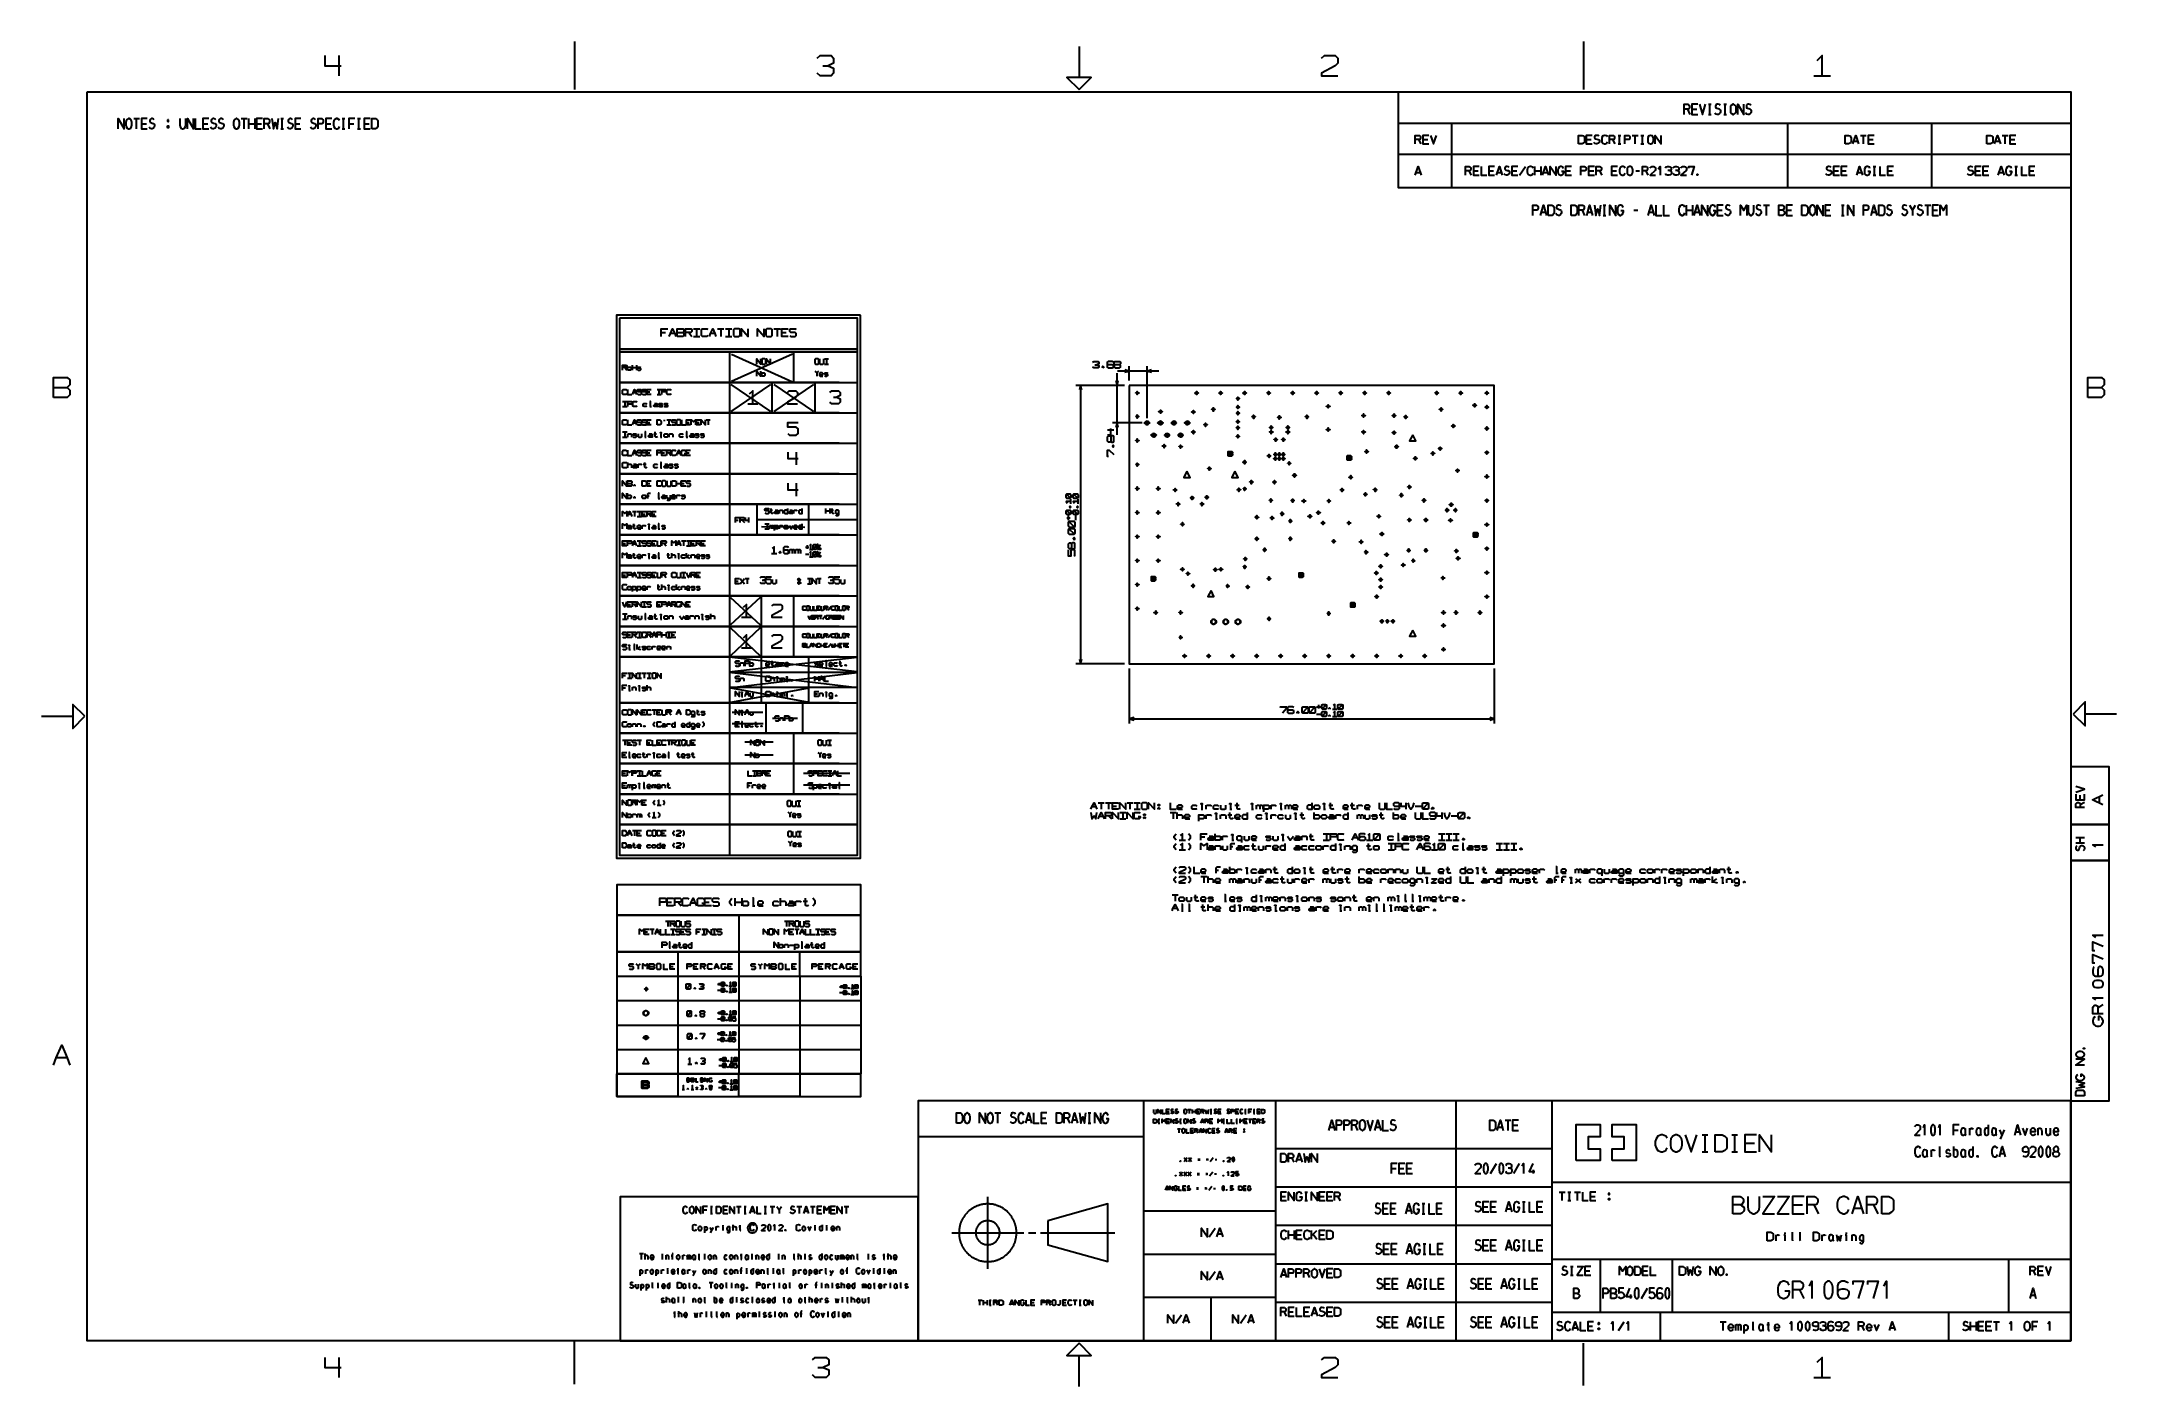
# Model space of a CAD drawing. Header units: millimetres. Extents: x 0 to 1189, y 35 to 806.
import ezdxf

# ---------------------------------------------------------------- set-up
doc = ezdxf.new("R2010")
doc.units = ezdxf.units.MM
doc.layers.add('Pen 1', color=7, linetype='Continuous')

msp = doc.modelspace()

# ---------------------------------------------------------------- linework, layer by layer
at = {"layer": 'Pen 1', "color": 7, "lineweight": 30}
for p, q in [((170.6, 797.5), (170.6, 786)), ((305.7, 805.6), (305.7, 778.1)), ((594.5, 802.8), (594.5, 785)), ((883.3, 805.6), (883.3, 778.1)), ((447.8, 791.7), (450.9, 791.7)), ((1015.3, 786), (1024.8, 786)), ((53.2, 761.5), (56.6, 761.5)), ((54.9, 755.5), (54.9, 761.5)), ((114.8, 761.5), (118.2, 761.5)), ((116.5, 755.5), (116.5, 761.5)), ((119.2, 755.5), (119.2, 761.5)), ((122.6, 761.5), (122.6, 755.5)), ((137.4, 761.5), (139, 761.5)), ((138.2, 755.5), (138.2, 761.5)), ((172.6, 761.5), (174.2, 761.5)), ((173.4, 755.5), (173.4, 761.5)), ((181.4, 761.5), (183, 761.5)), ((182.2, 755.5), (182.2, 761.5)), ((942.9, 766.8), (944.2, 763.8)), ((945.5, 766.8), (948.3, 766.8)), ((954.9, 769.7), (956.4, 769.7)), ((954.9, 763.8), (956.4, 763.8)), ((955.7, 763.8), (955.7, 769.7)), ((963.7, 769.7), (965.2, 769.7)), ((963.7, 763.8), (965.2, 763.8)), ((964.5, 763.8), (964.5, 769.7)), ((57.6, 758.5), (60.5, 758.5)), ((92.8, 758.5), (95.7, 758.5)), ((119.2, 758.5), (122.6, 758.5)), ((123.6, 758.5), (126.4, 758.5)), ((129.9, 758.5), (131.2, 755.5)), ((137.4, 755.5), (139, 755.5)), ((145.6, 758.5), (148.4, 758.5)), ((163.2, 758.5), (166.1, 758.5)), ((172.6, 755.5), (174.2, 755.5)), ((176.4, 758.5), (179.3, 758.5)), ((181.4, 755.5), (183, 755.5)), ((185.2, 758.5), (188.1, 758.5)), ((777.4, 758.8), (1162.4, 758.8)), ((788.9, 749.4), (790.2, 746.9)), ((791.4, 749.4), (794.2, 749.4)), ((807.7, 758.8), (807.7, 721.7)), ((885, 749.4), (887.8, 749.4)), ((900, 749.4), (901.3, 746.9)), ((903.2, 751.8), (904.7, 751.8)), ((904, 746.9), (904, 751.8)), ((911.3, 751.8), (914.7, 751.8)), ((913, 746.9), (913, 751.8)), ((916.3, 751.8), (917.9, 751.8)), ((917.2, 746.9), (917.2, 751.8)), ((1000.2, 758.8), (1000.2, 721.7)), ((1042, 751.8), (1045.3, 751.8)), ((1043.7, 746.9), (1043.7, 751.8)), ((1046.4, 749.4), (1049.2, 749.4)), ((1082.7, 758.8), (1082.7, 721.7)), ((1123.1, 751.8), (1126.5, 751.8)), ((1124.8, 746.9), (1124.8, 751.8)), ((1127.5, 749.4), (1130.3, 749.4)), ((777.4, 741), (1162.4, 741)), ((903.2, 746.9), (904.7, 746.9)), ((916.3, 746.9), (917.9, 746.9)), ((1038.1, 748.5), (1040.4, 748.5)), ((1119.2, 748.5), (1121.6, 748.5)), ((787.5, 730.6), (789.9, 730.6)), ((817.8, 731.5), (819.1, 729)), ((820.3, 731.5), (823.1, 731.5)), ((829.1, 731.5), (831.9, 731.5)), ((834, 730.6), (836.4, 730.6)), ((842.3, 731.5), (845.2, 731.5)), ((846.7, 729), (850.1, 734)), ((855.5, 729), (855.5, 734)), ((855.5, 731.5), (858.9, 731.5)), ((858.9, 734), (858.9, 729)), ((860.4, 730.6), (862.8, 730.6)), ((873.1, 731.5), (876, 731.5)), ((886.3, 731.5), (889.2, 731.5)), ((892.6, 731.5), (893.9, 729)), ((899.5, 731.5), (902.3, 731.5)), ((913.3, 731.5), (915.5, 731.5)), ((919, 731.5), (920.3, 729)), ((1026.6, 731.5), (1029.4, 731.5)), ((1031, 731.5), (1033.8, 731.5)), ((1040.3, 730.6), (1042.7, 730.6)), ((1049.2, 734), (1050.8, 734)), ((1049.2, 729), (1050.8, 729)), ((1050, 729), (1050, 734)), ((1057.4, 731.5), (1060.2, 731.5)), ((1107.7, 731.5), (1110.6, 731.5)), ((1112.1, 731.5), (1114.9, 731.5)), ((1121.4, 730.6), (1123.8, 730.6)), ((1130.3, 734), (1131.9, 734)), ((1130.3, 729), (1131.9, 729)), ((1131.2, 729), (1131.2, 734)), ((1138.5, 731.5), (1141.3, 731.5)), ((859.3, 707.9), (861.7, 707.9)), ((882.7, 709), (884, 706)), ((885.7, 707.9), (888.1, 707.9)), ((894.6, 711.9), (896.2, 711.9)), ((894.6, 706), (896.2, 706)), ((895.4, 706), (895.4, 711.9)), ((912.2, 709), (914.4, 709)), ((920.9, 707.9), (923.3, 707.9)), ((942.4, 706), (942.4, 711.9)), ((942.4, 709), (945.8, 709)), ((945.8, 711.9), (945.8, 706)), ((947.3, 707.9), (949.7, 707.9)), ((960, 709), (962.8, 709)), ((986.4, 711.9), (989.8, 711.9)), ((988.1, 706), (988.1, 711.9)), ((999.6, 709), (1002.5, 709)), ((1021.7, 709), (1024.5, 709)), ((1031.1, 711.9), (1032.6, 711.9)), ((1031.1, 706), (1032.6, 706)), ((1031.8, 706), (1031.8, 711.9)), ((1048.6, 707.9), (1050.9, 707.9)), ((1071.7, 709), (1073.4, 711.9)), ((1078.8, 711.9), (1082.2, 711.9)), ((1080.5, 706), (1080.5, 711.9)), ((1083.2, 709), (1086.1, 709)), ((355.3, 638.9), (357.8, 638.9)), ((363, 638.3), (360.5, 638.3)), ((364.5, 638.9), (367.6, 638.9)), ((371, 638.9), (372.8, 636.6)), ((373.7, 641.1), (377.4, 641.1)), ((373.7, 636.6), (377.4, 636.6)), ((375.5, 641.1), (375.5, 636.6)), ((386, 638.3), (383.5, 638.3)), ((387.5, 641.1), (391.2, 641.1)), ((389.4, 641.1), (389.4, 636.6)), ((392.1, 641.1), (395.8, 641.1)), ((392.1, 636.6), (395.8, 636.6)), ((394, 641.1), (394, 636.6)), ((419.7, 641.1), (423.5, 641.1)), ((421.6, 641.1), (421.6, 636.6)), ((424.3, 638.9), (426.8, 638.9)), ((331.4, 629.7), (467.6, 629.7)), ((334.4, 618.9), (335.5, 617.4)), ((338.8, 617.4), (338.8, 620.3)), ((338.8, 618.9), (341.2, 618.9)), ((341.2, 620.3), (341.2, 617.4)), ((394.3, 627.9), (394.3, 339.7)), ((395.6, 611.1), (430.5, 626.8)), ((395.6, 626.5), (430.5, 610.8)), ((431, 627.9), (431, 610.4)), ((448.7, 623.8), (451, 623.8)), ((448.7, 620.9), (451, 620.9)), ((449.9, 623.8), (449.9, 620.9)), ((603.5, 620.5), (604.7, 620.5)), ((623.3, 611.5), (623.3, 619.6)), ((633.5, 589.9), (633.5, 619.6)), ((7.3, 607.5), (15.1, 607.5)), ((352.9, 606.4), (355.2, 606.4)), ((354, 606.4), (354, 603.5)), ((395.2, 609.2), (417.9, 593.8)), ((417.9, 609.2), (395.2, 593.8)), ((418.7, 610.4), (418.7, 593)), ((419.7, 609.2), (442.4, 593.8)), ((442.4, 609.2), (419.7, 593.8)), ((443.2, 610.4), (443.2, 593)), ((444.4, 615.8), (444.4, 613.9)), ((620.6, 608.7), (592.6, 608.7)), ((595.4, 608.7), (595.4, 449.2)), ((620.6, 608.7), (613.6, 608.7)), ((616.3, 580.3), (616.3, 615.6)), ((640.3, 616.9), (616.5, 616.9)), ((1172.1, 607.5), (1179.9, 607.5)), ((333.1, 599.5), (335.7, 599.5)), ((333.1, 596.5), (335.7, 596.5)), ((334.4, 599.5), (334.4, 596.5)), ((340.8, 604.5), (339.2, 604.5)), ((347.2, 604.9), (348.8, 604.9)), ((348.8, 596.5), (349.7, 596.5)), ((352.9, 603.5), (355.2, 603.5)), ((404.8, 598.2), (410.6, 598.2)), ((453.9, 601.9), (455.9, 601.9)), ((340.8, 587.1), (339.2, 587.1)), ((347.2, 587.5), (348.8, 587.5)), ((356.9, 588.9), (356.9, 588.2)), ((358.5, 588.9), (360.9, 588.9)), ((358.5, 586), (360.9, 586)), ((359.7, 588.9), (359.7, 586)), ((369.7, 587.5), (371.3, 587.5)), ((375.4, 587.5), (377, 587.5)), ((381, 588.9), (383.4, 588.9)), ((382.2, 588.9), (382.2, 586)), ((610.8, 583.3), (614.5, 583.3)), ((630.7, 587.2), (613.6, 587.2)), ((333.1, 582.1), (335.7, 582.1)), ((333.1, 579), (335.7, 579)), ((334.4, 582.1), (334.4, 579)), ((336.1, 579), (336.1, 580.9)), ((344.2, 579), (344.2, 580.9)), ((345.9, 579), (346.7, 579)), ((351, 580.9), (352.6, 580.9)), ((354.8, 579), (355.6, 579)), ((359.9, 579), (359.9, 580.9)), ((369.6, 579), (370.5, 579)), ((432.6, 570.4), (432.6, 563.1)), ((336.1, 561.5), (336.1, 564.6)), ((340.8, 569.6), (339.2, 569.6)), ((342, 561.5), (342, 563.5)), ((345, 563.5), (346.7, 563.5)), ((347.2, 570), (348.8, 570)), ((354.8, 561.5), (355.6, 561.5)), ((355.6, 570), (357.2, 570)), ((359.7, 570), (360.9, 568.5)), ((366.1, 569.6), (364.5, 569.6)), ((369.7, 570), (371.3, 570)), ((336, 552.5), (338, 552.5)), ((347.2, 552.5), (348.8, 552.5)), ((364.1, 551), (364.1, 554)), ((364.1, 552.5), (366.5, 552.5)), ((366.5, 554), (366.5, 551)), ((366.9, 552.5), (368.5, 552.5)), ((432.6, 552.6), (432.6, 545.3)), ((589.9, 543.9), (587.1, 546.6)), ((594, 543.9), (591.2, 546.6)), ((338, 534.7), (336.4, 534.7)), ((338.8, 536.5), (341.2, 536.5)), ((340, 536.5), (340, 533.6)), ((341.6, 536.5), (344, 536.5)), ((342.8, 536.5), (342.8, 533.6)), ((344.4, 535), (346, 535)), ((347.2, 545.5), (348.4, 545.5)), ((348.4, 535), (349.6, 533.6)), ((350, 535), (351.6, 535)), ((353.6, 544), (354.5, 544)), ((364.1, 544), (364.1, 545.9)), ((410, 540.6), (410, 523.1)), ((417.5, 537.2), (419, 537.2)), ((423, 535.3), (423, 537.2)), ((431.2, 535.3), (431.2, 537.2)), ((439.7, 540.6), (439.7, 523.1)), ((449.5, 535.3), (449.5, 538.2)), ((449.5, 536.8), (451.9, 536.8)), ((451.9, 538.2), (451.9, 535.3)), ((452.3, 537.2), (453.9, 537.2)), ((589.9, 534.7), (587.1, 537.3)), ((589.9, 540.8), (589.9, 543.5)), ((594, 534.7), (591.2, 537.3)), ((594, 540.8), (594, 543.5)), ((338.8, 528.4), (340.4, 528.4)), ((341.6, 533.6), (344, 533.6)), ((344.4, 526.6), (344.4, 528.4)), ((348, 526.6), (348.8, 526.6)), ((353.6, 526.6), (354.5, 526.6)), ((397.8, 531.5), (399.4, 531.5)), ((401.7, 531.5), (402.9, 530.1)), ((405.2, 533), (405.2, 530.1)), ((410, 531.8), (467.6, 531.8)), ((412.7, 527.8), (437.5, 527.5)), ((414.7, 529.5), (417.1, 529.5)), ((414.7, 526.6), (417.1, 526.6)), ((415.9, 529.5), (415.9, 526.6)), ((417.5, 526.6), (417.5, 528.4)), ((423, 526.6), (423, 528.4)), ((587.5, 532.9), (589.5, 532.9)), ((588.5, 531.5), (588.5, 534.2)), ((592.2, 527.4), (588.5, 531)), ((592.2, 523.3), (588.5, 526.8)), ((592.6, 531.5), (592.6, 534.2)), ((333.1, 518.2), (334.8, 518.2)), ((338.8, 511.6), (340.4, 511.6)), ((340.8, 517.8), (339.2, 517.8)), ((341.6, 519.7), (344, 519.7)), ((341.6, 516.8), (344, 516.8)), ((342.8, 519.7), (342.8, 516.8)), ((344.4, 509.8), (344.4, 511.6)), ((350, 518.2), (351.6, 518.2)), ((356.9, 518.2), (358.1, 516.8)), ((358.5, 511.6), (360.1, 511.6)), ((361.3, 509.8), (361.3, 512.7)), ((366.1, 517.8), (364.5, 517.8)), ((366.9, 519.7), (369.3, 519.7)), ((368.1, 519.7), (368.1, 516.8)), ((369.7, 519.7), (372.1, 519.7)), ((369.7, 516.8), (372.1, 516.8)), ((369.7, 509.8), (369.7, 512.7)), ((370.9, 519.7), (370.9, 516.8)), ((372.5, 518.2), (374.1, 518.2)), ((372.5, 509.8), (372.5, 511.6)), ((376.5, 518.2), (377.8, 516.8)), ((378.1, 518.2), (379.8, 518.2)), ((418.4, 512.5), (421.4, 512.5)), ((428.7, 512.5), (428.7, 514.8)), ((432.1, 512.5), (432.1, 514.8)), ((437.9, 516.1), (439.8, 516.1)), ((437.9, 512), (439.8, 512)), ((438.9, 517.1), (438.9, 515)), ((440.1, 514.7), (442, 514.7)), ((442.3, 514.7), (444.2, 517.5)), ((442.3, 510.6), (444.2, 513.3)), ((444.5, 514.7), (446.4, 517.5)), ((444.5, 510.6), (446.4, 513.3)), ((333.1, 500.1), (334.8, 500.1)), ((340.8, 499.8), (339.2, 499.8)), ((341.6, 501.6), (344, 501.6)), ((342.8, 501.6), (342.8, 498.6)), ((348, 509.8), (348.8, 509.8)), ((350, 500.1), (351.6, 500.1)), ((353.6, 509.8), (354.5, 509.8)), ((356.9, 500.1), (358.1, 498.6)), ((364.9, 509.8), (365.7, 509.8)), ((366.9, 501.6), (369.3, 501.6)), ((368.1, 501.6), (368.1, 498.6)), ((373.7, 500.1), (375, 498.6)), ((375.4, 500.1), (377, 500.1)), ((440.1, 510.6), (442, 510.6)), ((341.6, 498.6), (344, 498.6)), ((347.2, 491.7), (347.2, 493.5)), ((352.9, 493.5), (354.5, 493.5)), ((355.6, 491.7), (355.6, 494.6)), ((359.3, 491.7), (360.1, 491.7)), ((364.1, 491.7), (364.1, 494.6)), ((366.9, 498.6), (369.3, 498.6)), ((366.9, 491.7), (366.9, 493.5)), ((394.9, 487.3), (412, 471.5)), ((412, 487.3), (394.9, 471.5)), ((397.8, 496.6), (399.4, 496.6)), ((400.5, 495.1), (402.9, 498.1)), ((400.5, 498.1), (402.9, 495.1)), ((403.3, 498.1), (405.6, 498.1)), ((404.5, 498.1), (404.5, 495.1)), ((412.6, 488.2), (412.6, 470.7)), ((413, 497.1), (414, 497.1)), ((421.3, 495.3), (421.3, 497.6)), ((431, 488.2), (431, 470.7)), ((439, 498.1), (441.4, 498.1)), ((439, 495.1), (441.4, 495.1)), ((440.2, 498.1), (440.2, 495.1)), ((444.5, 498.1), (446.9, 498.1)), ((445.7, 498.1), (445.7, 495.1)), ((452.1, 497.1), (453.1, 497.1)), ((460.5, 495.3), (460.5, 497.6)), ((333.1, 477.9), (335.7, 477.9)), ((334.4, 477.9), (334.4, 474.8)), ((336, 483.3), (337.6, 483.3)), ((336.1, 474.8), (336.1, 476.7)), ((340, 483.3), (341.2, 481.8)), ((344.2, 474.8), (344.2, 476.7)), ((344.4, 484.8), (346.8, 484.8)), ((344.4, 481.8), (346.8, 481.8)), ((345.6, 484.8), (345.6, 481.8)), ((351, 476.7), (352.6, 476.7)), ((352.9, 483.3), (354.5, 483.3)), ((360.5, 482.9), (358.9, 482.9)), ((359.9, 474.8), (359.9, 476.7)), ((362.5, 483.3), (363.7, 481.8)), ((369.7, 483.3), (371.3, 483.3)), ((371.7, 474.8), (371.7, 476.7)), ((374.7, 474.8), (374.7, 476.7)), ((383.6, 474.8), (383.6, 477.9)), ((401.2, 476), (407.1, 476)), ((441.5, 475.9), (442.6, 475.9)), ((444.4, 475.9), (445.3, 474.8)), ((444.5, 481.1), (445.7, 481.1)), ((445.6, 477), (447.4, 477)), ((446.5, 477), (446.5, 474.8)), ((447.6, 474.8), (449.4, 477)), ((449.6, 481.1), (450.5, 480)), ((450.8, 480), (452.5, 482.2)), ((452.6, 475.9), (453.5, 474.8)), ((453.9, 475.9), (455, 475.9)), ((455.9, 475.9), (457.1, 475.9)), ((462, 481.1), (462.8, 480)), ((333.1, 474.8), (335.7, 474.8)), ((336, 465.8), (337.6, 465.8)), ((340, 465.8), (341.2, 464.4)), ((341.6, 467.3), (344, 467.3)), ((341.6, 464.4), (344, 464.4)), ((342.8, 467.3), (342.8, 464.4)), ((345.9, 474.8), (346.7, 474.8)), ((348.4, 465.8), (349.6, 464.4)), ((352, 465.5), (350.4, 465.5)), ((354.8, 474.8), (355.6, 474.8)), ((355.6, 464.4), (355.6, 467.3)), ((355.6, 465.8), (358.1, 465.8)), ((358.1, 467.3), (358.1, 464.4)), ((358.5, 467.3), (360.9, 467.3)), ((358.5, 464.4), (360.9, 464.4)), ((359.7, 467.3), (359.7, 464.4)), ((361.3, 465.8), (362.9, 465.8)), ((378.5, 474.8), (379.4, 474.8)), ((394.9, 469.8), (412, 453.8)), ((412, 469.8), (394.9, 453.8)), ((412.6, 470.7), (412.6, 453.2)), ((431, 470.7), (431, 453.2)), ((444.5, 465.4), (445.7, 465.4)), ((449.6, 465.4), (450.5, 464.3)), ((450.8, 464.3), (452.5, 466.5)), ((462, 465.4), (462.8, 464.3)), ((336.8, 457.4), (337.6, 457.4)), ((339.6, 457.4), (340.4, 457.4)), ((341.6, 457.4), (341.6, 460.3)), ((350, 457.4), (350, 459.2)), ((358.5, 457.4), (358.5, 459.2)), ((394.2, 444.7), (467.5, 453)), ((467.5, 444.7), (394.2, 453)), ((401.2, 458.5), (407.1, 458.5)), ((412.6, 453.2), (412.6, 427)), ((436.3, 459.8), (437.8, 459.8)), ((439.7, 453.2), (439.7, 427)), ((441.9, 459.5), (440.7, 459.5)), ((446.6, 458.7), (446.6, 460.9)), ((446.6, 459.8), (448.4, 459.8)), ((448.4, 460.9), (448.4, 458.7)), ((448.7, 459.8), (449.9, 459.8)), ((450.8, 458.7), (452.5, 460.9)), ((454.9, 458.7), (454.9, 460.9)), ((454.9, 459.8), (456.6, 459.8)), ((456.6, 460.9), (456.6, 458.7)), ((456.9, 460.9), (458.7, 460.9)), ((456.9, 458.7), (458.7, 458.7)), ((457.8, 460.9), (457.8, 458.7)), ((459, 460.9), (460.8, 460.9)), ((459.9, 460.9), (459.9, 458.7)), ((461, 459.8), (462.2, 459.8)), ((333.1, 442.5), (334.8, 442.5)), ((336, 444), (338.4, 444)), ((336, 441), (338.4, 441)), ((337.2, 444), (337.2, 441)), ((341.6, 444), (344, 444)), ((341.6, 441), (344, 441)), ((342.8, 444), (342.8, 441)), ((344.4, 444), (346.8, 444)), ((345.6, 444), (345.6, 441)), ((347.2, 444), (349.6, 444)), ((347.2, 441), (349.6, 441)), ((348.4, 444), (348.4, 441)), ((394.2, 435.6), (467.5, 444.3)), ((467.5, 435.6), (394.2, 444.3)), ((394.3, 444.5), (467.6, 444.5)), ((400.5, 448), (400.5, 449.8)), ((400.5, 439.3), (400.5, 441.1)), ((418, 449.8), (419.5, 449.8)), ((418, 439.3), (418, 442.2)), ((423.5, 448), (423.5, 449.8)), ((423.5, 439.3), (423.5, 441.1)), ((443.2, 439.3), (443.2, 442.2)), ((443.2, 440.7), (445.5, 440.7)), ((445.5, 442.2), (445.5, 439.3)), ((447.9, 440.4), (446.3, 440.4)), ((449.5, 448), (450.2, 448)), ((456.9, 449.8), (458.5, 449.8)), ((620.6, 449.2), (592.6, 449.2)), ((623.3, 446.5), (623.3, 415)), ((832.3, 446.5), (832.3, 415)), ((333.1, 435.5), (334.8, 435.5)), ((336.8, 434), (337.6, 434)), ((338.8, 434), (338.8, 435.9)), ((342.4, 434), (343.2, 434)), ((347.2, 434), (347.2, 437)), ((394.2, 427.2), (439.9, 435.6)), ((439.9, 427.2), (394.2, 435.6)), ((394.3, 435.8), (467.6, 435.8)), ((401.3, 430.5), (402.1, 430.5)), ((405.2, 431.6), (403.6, 431.6)), ((408, 430.5), (408, 432.4)), ((418, 430.5), (418, 433.5)), ((421.5, 439.3), (422.3, 439.3)), ((421.5, 430.5), (422.3, 430.5)), ((423.5, 430.5), (423.5, 432.4)), ((427, 439.3), (427.8, 439.3)), ((427, 430.5), (427.8, 430.5)), ((443.2, 432), (444.8, 432)), ((445.9, 430.5), (445.9, 432.4)), ((449.5, 430.5), (450.2, 430.5)), ((0.4, 419.2), (18.3, 419.2)), ((344.4, 421.5), (346, 421.5)), ((350, 423), (352.4, 423)), ((351.2, 423), (351.2, 420)), ((352.9, 421.5), (354.5, 421.5)), ((359.7, 421.5), (360.9, 420)), ((366.1, 421.1), (364.5, 421.1)), ((375.4, 421.9), (377, 421.9)), ((395.9, 421.6), (413.4, 421.6)), ((401.3, 420), (402.1, 420)), ((405.2, 421.1), (403.6, 421.1)), ((408, 420), (408, 421.9)), ((415.2, 427), (415.2, 409.6)), ((419, 418.1), (433.3, 418.1)), ((423.2, 416.6), (423.2, 418.4)), ((436.2, 427), (436.2, 409.6)), ((623.3, 417.8), (832.3, 417.8)), ((722.2, 421), (725.7, 424.6)), ((726.3, 421), (729.8, 424.6)), ((730.4, 424.6), (733.1, 424.6)), ((730.4, 420.5), (733.1, 420.5)), ((731.7, 425.7), (731.7, 423.6)), ((733.5, 423.3), (736.2, 426)), ((733.5, 419.1), (736.2, 421.9)), ((739.7, 423.3), (742.3, 423.3)), ((739.7, 419.1), (742.3, 419.1)), ((742.8, 423.3), (745.5, 426)), ((742.8, 419.1), (745.5, 421.9)), ((1188.6, 420.5), (1170.7, 420.5)), ((333.1, 405.5), (335.5, 405.5)), ((334.4, 405.5), (334.4, 402.6)), ((336, 404), (337.6, 404)), ((338.8, 413.1), (338.8, 414.9)), ((341.6, 413.1), (341.6, 414.9)), ((341.6, 405.5), (344, 405.5)), ((342.8, 405.5), (342.8, 402.6)), ((347.2, 404), (348.8, 404)), ((352.9, 404), (354.5, 404)), ((358.5, 413.1), (358.5, 414.9)), ((358.5, 405.5), (360.9, 405.5)), ((359.7, 405.5), (359.7, 402.6)), ((362.5, 404), (363.7, 402.6)), ((364.1, 405.5), (366.5, 405.5)), ((365.3, 405.5), (365.3, 402.6)), ((372.5, 404), (374.1, 404)), ((395.9, 415), (413.7, 415)), ((397.8, 414.5), (399.4, 414.5)), ((401.3, 413.1), (402.1, 413.1)), ((403.2, 404.5), (419.3, 404.5)), ((408.8, 414.9), (410.4, 414.9)), ((431, 409.6), (431, 392.1)), ((450.4, 405.5), (452.8, 405.5)), ((451.6, 405.5), (451.6, 402.6)), ((333.1, 397.1), (334.8, 397.1)), ((336.8, 395.6), (337.6, 395.6)), ((344.4, 397.5), (346, 397.5)), ((347.2, 395.6), (347.2, 397.5)), ((350.8, 395.6), (351.6, 395.6)), ((359.3, 395.6), (360.1, 395.6)), ((364.1, 402.6), (366.5, 402.6)), ((364.1, 397.5), (365.7, 397.5)), ((369.3, 402.6), (368.5, 403.3)), ((372.5, 397.5), (374.1, 397.5)), ((403.2, 397.1), (419.3, 397.1)), ((431, 392.1), (431, 374.6)), ((446.1, 397.5), (446.1, 395.6)), ((450.4, 402.6), (452.8, 402.6)), ((333.1, 386.6), (334.8, 386.6)), ((341.6, 388), (344, 388)), ((341.6, 385.1), (344, 385.1)), ((342.8, 388), (342.8, 385.1)), ((349.2, 386.2), (347.6, 386.2)), ((352.9, 386.6), (354.5, 386.6)), ((407.5, 388), (409.9, 388)), ((407.5, 385.1), (409.9, 385.1)), ((408.7, 388), (408.7, 385.1)), ((410.2, 386.6), (412.2, 386.6)), ((414.2, 386.6), (415.4, 385.1)), ((415.8, 386.6), (417.3, 386.6)), ((436.8, 386.7), (463.3, 386.7)), ((445.2, 386.6), (446.8, 386.6)), ((450.7, 388), (453, 388)), ((450.7, 385.1), (453, 385.1)), ((451.9, 388), (451.9, 385.1)), ((455.4, 386.2), (453.8, 386.2)), ((333.1, 379.6), (334.8, 379.6)), ((336, 378.1), (336, 380)), ((340, 369.8), (341.2, 368.3)), ((342.4, 378.1), (343.2, 378.1)), ((344.4, 369.8), (346, 369.8)), ((345.2, 378.1), (346, 378.1)), ((350, 378.1), (350, 380)), ((355.6, 378.1), (355.6, 380)), ((358.5, 380), (360.1, 380)), ((404.8, 379.6), (406.3, 379.6)), ((407.5, 378.1), (407.5, 380)), ((432.9, 370.8), (435.2, 370.8)), ((434, 370.8), (434, 367.8)), ((463.3, 379.7), (436.8, 379.7)), ((451.5, 378.1), (452.2, 378.1)), ((457, 378.1), (457.8, 378.1)), ((605.4, 369.6), (609, 369.6)), ((607.2, 369.6), (607.2, 366)), ((609.6, 369.6), (613.1, 369.6)), ((611.3, 369.6), (611.3, 366)), ((622, 369.6), (625.5, 369.6)), ((623.7, 369.6), (623.7, 366)), ((626.1, 369.6), (629.6, 369.6)), ((627.8, 369.6), (627.8, 366)), ((781.7, 369.6), (781.7, 366)), ((791.1, 366), (794.6, 369.6)), ((1167.8, 371.3), (1167.8, 374.1)), ((1167.8, 368.8), (1170.2, 370.1)), ((1178.9, 369.4), (1178.9, 373.4)), ((338.8, 361.3), (338.8, 363.1)), ((341.6, 361.3), (341.6, 363.1)), ((350, 361.3), (352.4, 361.3)), ((352.9, 368.3), (355.2, 368.3)), ((428.9, 363.4), (428.9, 361.5)), ((432.9, 367.8), (435.2, 367.8)), ((604.2, 367.4), (601.9, 367.4)), ((608.4, 361.9), (606, 361.9)), ((611.3, 362.3), (613.1, 360.5)), ((613.7, 367.8), (616, 367.8)), ((617.8, 364.1), (621.3, 364.1)), ((617.8, 360.5), (621.3, 360.5)), ((619.6, 364.1), (619.6, 360.5)), ((626.1, 366), (629.6, 366)), ((646.7, 364.1), (650.2, 364.1)), ((648.5, 364.1), (648.5, 360.5)), ((650.8, 360.5), (650.8, 364.1)), ((664.4, 366), (665.5, 366)), ((667.3, 366), (667.3, 368.3)), ((667.3, 360.5), (667.3, 362.8)), ((672.6, 360.5), (673.8, 360.5)), ((675.6, 360.5), (675.6, 362.8)), ((678.5, 366), (678.5, 368.3)), ((679.7, 362.8), (682, 362.8)), ((680.9, 366), (682, 366)), ((683.8, 368.3), (686.2, 368.3)), ((693.2, 366), (694.4, 366)), ((696.2, 366), (696.2, 368.3)), ((701.5, 360.5), (702.7, 360.5)), ((704.5, 366), (704.5, 368.3)), ((704.5, 360.5), (704.5, 362.8)), ((709.8, 366), (710.9, 366)), ((712.7, 366), (712.7, 368.3)), ((715.7, 360.5), (715.7, 362.8)), ((718, 360.5), (719.2, 360.5)), ((721, 362.8), (723.3, 362.8)), ((734.5, 366), (735.7, 366)), ((737.5, 368.3), (739.8, 368.3)), ((741.6, 360.5), (741.6, 362.8)), ((749.8, 368.3), (752.2, 368.3)), ((754, 366), (754, 368.3)), ((754, 360.5), (754, 362.8)), ((761, 360.5), (761, 362.8)), ((766.3, 362.8), (768.7, 362.8)), ((787, 367.8), (790.5, 367.8)), ((802.3, 364.1), (802.3, 360.5)), ((807.6, 362.3), (811.1, 362.3)), ((811.7, 360.5), (815.2, 364.1)), ((338, 351.9), (336.4, 351.9)), ((338.8, 353.8), (341.2, 353.8)), ((338.8, 345.7), (340.4, 345.7)), ((340, 353.8), (340, 350.8)), ((341.6, 352.3), (343.2, 352.3)), ((355.6, 352.3), (357.2, 352.3)), ((429.2, 346.6), (429.2, 344.8)), ((433.2, 353.3), (435.6, 353.3)), ((433.2, 350.4), (435.6, 350.4)), ((434.4, 353.3), (434.4, 350.4)), ((651.9, 348.2), (655.4, 348.2)), ((664.3, 350.1), (666.6, 350.1)), ((672.5, 342.8), (672.5, 345)), ((676.7, 348.2), (676.7, 350.5)), ((679.6, 342.8), (679.6, 345)), ((680.8, 344.6), (682.5, 344.6)), ((682, 348.2), (683.1, 348.2)), ((687.8, 346.9), (687.8, 350.5)), ((692, 348.2), (692, 350.5)), ((693.2, 345), (695.5, 345)), ((700.2, 342.8), (700.2, 345)), ((701.4, 342.8), (701.4, 345)), ((708.5, 348.2), (708.5, 350.5)), ((710.8, 348.2), (712, 348.2)), ((722, 348.2), (722, 350.5)), ((726.2, 350.5), (728.5, 350.5)), ((734.4, 351.9), (738, 351.9)), ((734.4, 348.2), (738, 348.2)), ((734.4, 342.8), (734.4, 345)), ((736.2, 351.9), (736.2, 348.2)), ((746.8, 342.8), (746.8, 345)), ((753.8, 349.6), (751.5, 349.6)), ((759.2, 348.2), (762.7, 348.2)), ((759.2, 345), (761.5, 345)), ((763.3, 348.2), (766.8, 351.9)), ((771.5, 346.4), (775.1, 346.4)), ((773.3, 346.4), (773.3, 342.8)), ((776.8, 348.2), (778, 348.2)), ((800.4, 351.9), (804, 351.9)), ((800.4, 348.2), (804, 348.2)), ((800.4, 342.8), (804, 346.4)), ((802.2, 351.9), (802.2, 348.2)), ((804.5, 351.9), (808.1, 351.9)), ((804.5, 348.2), (808.1, 348.2)), ((806.3, 351.9), (806.3, 348.2)), ((808.7, 351.9), (812.2, 351.9)), ((808.7, 348.2), (812.2, 348.2)), ((810.4, 351.9), (810.4, 348.2)), ((833.4, 346.4), (837, 346.4)), ((835.2, 346.4), (835.2, 342.8)), ((837.5, 346.4), (841.1, 346.4)), ((839.3, 346.4), (839.3, 342.8)), ((841.7, 346.4), (845.2, 346.4)), ((843.5, 346.4), (843.5, 342.8)), ((1165.3, 349.9), (1170.2, 349.9)), ((1170.2, 346.5), (1165.3, 346.5)), ((1167.8, 346.5), (1167.8, 349.9)), ((651.9, 342.8), (655.4, 342.8)), ((743.8, 342.8), (745, 342.8)), ((771.5, 342.8), (775.1, 342.8)), ((791, 344.1), (788.6, 344.1)), ((796.3, 342.8), (799.8, 342.8)), ((814, 342.8), (815.2, 342.8)), ((833.4, 342.8), (837, 342.8)), ((837.5, 342.8), (841.1, 342.8)), ((841.7, 342.8), (845.2, 342.8)), ((664.3, 327.5), (667.8, 327.5)), ((666, 327.5), (666, 323.8)), ((668.4, 323.8), (668.4, 327.5)), ((672.5, 331.1), (674.3, 331.1)), ((680.8, 323.8), (680.8, 326.1)), ((684.9, 329.3), (684.9, 331.6)), ((689, 323.8), (689, 326.1)), ((690.2, 329.3), (691.4, 329.3)), ((696.1, 323.8), (696.1, 326.1)), ((697.3, 325.6), (699, 325.6)), ((701.4, 329.3), (701.4, 331.6)), ((705.5, 331.6), (707.9, 331.6)), ((709.7, 326.1), (712, 326.1)), ((716.7, 323.8), (716.7, 326.1)), ((717.9, 323.8), (717.9, 326.1)), ((723.2, 329.3), (724.4, 329.3)), ((726.2, 331.6), (728.5, 331.6)), ((726.2, 323.8), (726.2, 326.1)), ((734.4, 323.8), (734.4, 326.1)), ((738.5, 331.6), (740.9, 331.6)), ((741.5, 323.8), (741.5, 326.1)), ((742.7, 329.3), (742.7, 331.6)), ((746.8, 326.1), (749.2, 326.1)), ((755, 329.3), (755, 331.6)), ((767.4, 323.8), (767.4, 326.1)), ((771.5, 329.3), (771.5, 331.6)), ((775.7, 329.3), (775.7, 331.6)), ((782.7, 329.3), (782.7, 331.6)), ((788, 323.8), (788, 326.1)), ((793.3, 323.8), (794.5, 323.8)), ((804.5, 331.6), (806.9, 331.6)), ((822.2, 329.3), (823.4, 329.3)), ((825.2, 331.6), (827.5, 331.6)), ((829.3, 323.8), (829.3, 326.1)), ((841.7, 323.8), (841.7, 326.1)), ((848.8, 323.8), (848.8, 326.1)), ((854, 326.1), (856.4, 326.1)), ((858.2, 329.3), (858.2, 331.6)), ((866.4, 325.6), (868.2, 325.6)), ((867.6, 329.3), (868.8, 329.3)), ((870.5, 325.6), (872.3, 325.6)), ((875.8, 323.8), (877, 323.8)), ((878.8, 329.3), (878.8, 331.6)), ((878.8, 323.8), (881.8, 326.1)), ((878.8, 326.1), (881.8, 323.8)), ((887, 329.3), (887, 331.6)), ((894.1, 327.9), (894.1, 331.6)), ((895.3, 323.8), (895.3, 326.1)), ((898.2, 329.3), (898.2, 331.6)), ((899.4, 323.8), (899.4, 326.1)), ((920, 323.8), (920, 326.1)), ((924.2, 329.3), (924.2, 331.6)), ((928.3, 329.3), (928.3, 331.6)), ((929.5, 323.8), (930.7, 323.8)), ((932.4, 323.8), (932.4, 326.1)), ((944.8, 323.8), (944.8, 326.1)), ((949, 329.3), (949, 331.6)), ((953.1, 323.8), (953.1, 326.1)), ((957.2, 323.8), (957.2, 327.5)), ((961.3, 329.3), (961.3, 331.6)), ((962.5, 323.8), (963.7, 323.8)), ((965.5, 331.6), (967.8, 331.6)), ((965.5, 323.8), (965.5, 326.1)), ((358.7, 312.8), (361.1, 312.8)), ((364.9, 312.8), (366.7, 310.6)), ((374.8, 312.3), (372.3, 312.3)), ((380.3, 312.8), (382.8, 312.8)), ((397.6, 310.6), (397.6, 315.1)), ((397.6, 312.8), (401.4, 312.8)), ((401.4, 315.1), (401.4, 310.6)), ((407.5, 310.6), (408.8, 310.6)), ((423.6, 310.6), (423.6, 315.1)), ((432.2, 310.6), (432.2, 313.4)), ((436.6, 313.4), (439, 313.4)), ((647.8, 317), (651.3, 317)), ((650.7, 309.2), (648.3, 309.2)), ((649.5, 317), (649.5, 313.3)), ((659, 313.3), (659, 315.6)), ((660.2, 315.6), (662.5, 315.6)), ((664.3, 310.1), (666.6, 310.1)), ((668.4, 307.8), (668.4, 311.5)), ((677.8, 313.3), (679, 313.3)), ((689, 307.8), (689, 310.1)), ((697.3, 307.8), (697.3, 310.1)), ((698.5, 313.3), (699.6, 313.3)), ((701.4, 313.3), (701.4, 315.6)), ((709.7, 313.3), (709.7, 315.6)), ((713.8, 307.8), (713.8, 310.1)), ((719.1, 313.3), (720.2, 313.3)), ((726.2, 313.3), (726.2, 315.6)), ((730.3, 307.8), (730.3, 310.1)), ((746.8, 313.3), (746.8, 315.6)), ((746.8, 307.8), (746.8, 310.1)), ((750.9, 315.6), (753.3, 315.6)), ((755, 307.8), (755, 310.1)), ((763.3, 313.3), (763.3, 315.6)), ((771.5, 313.3), (771.5, 315.6)), ((775.7, 307.8), (775.7, 310.1)), ((776.8, 313.3), (778, 313.3)), ((781, 313.3), (782.2, 313.3)), ((783.9, 310.1), (786.3, 310.1)), ((785.1, 313.3), (786.3, 313.3)), ((789.2, 313.3), (790.4, 313.3)), ((792.2, 313.3), (792.2, 315.6)), ((792.2, 307.8), (792.2, 310.1)), ((800.4, 315.6), (802.8, 315.6)), ((804.5, 313.3), (804.5, 315.6)), ((348.8, 297.4), (351.3, 297.4)), ((350, 297.4), (350, 294.2)), ((357.7, 302), (360.2, 302)), ((359, 302), (359, 298.9)), ((360.6, 297.4), (363.2, 297.4)), ((361.9, 300.4), (363.2, 298.9)), ((361.9, 297.4), (361.9, 294.2)), ((378.5, 297.4), (381, 297.4)), ((379.7, 297.4), (379.7, 294.2)), ((384.4, 297.4), (386.9, 297.4)), ((385.6, 297.4), (385.6, 294.2)), ((399.8, 305.3), (399.8, 270.4)), ((425.8, 302), (428.3, 302)), ((427, 302), (427, 298.9)), ((430, 300.4), (431.3, 298.9)), ((431.7, 297.4), (434.3, 297.4)), ((433, 297.4), (433, 294.2)), ((443.6, 297.4), (446.1, 297.4)), ((444.9, 297.4), (444.9, 294.2)), ((653.1, 307.8), (654.2, 307.8)), ((657.2, 307.8), (658.4, 307.8)), ((686.1, 307.8), (687.2, 307.8)), ((706.7, 307.8), (707.9, 307.8)), ((743.8, 307.8), (745, 307.8)), ((760.3, 307.8), (761.5, 307.8)), ((764.5, 307.8), (765.7, 307.8)), ((768.6, 307.8), (769.8, 307.8)), ((772.7, 307.8), (773.9, 307.8)), ((345.8, 295.8), (347.5, 295.8)), ((353.9, 295.4), (352.2, 295.4)), ((359.8, 286.6), (360.6, 286.6)), ((360.6, 294.2), (363.2, 294.2)), ((364.8, 288.6), (366.5, 288.6)), ((366.6, 295.8), (368.3, 295.8)), ((375.5, 295.8), (377.2, 295.8)), ((378.5, 294.2), (381, 294.2)), ((384.4, 294.2), (386.9, 294.2)), ((425.8, 286.6), (425.8, 288.6)), ((428.8, 295.8), (430.5, 295.8)), ((428.8, 288.2), (431.3, 288.2)), ((436.8, 295.4), (435.1, 295.4)), ((435.5, 286.6), (436.4, 286.6)), ((440.6, 288.6), (442.3, 288.6)), ((443.6, 294.2), (446.1, 294.2)), ((449.5, 295.8), (451.2, 295.8)), ((342.1, 276.4), (342.1, 274.4)), ((348.6, 276), (350.8, 276)), ((360.4, 276), (362.1, 276)), ((364.8, 284.3), (364.8, 270.4)), ((374, 276), (375.7, 276)), ((379.2, 276), (380.5, 274.4)), ((387.9, 275.6), (386.2, 275.6)), ((393.6, 276), (395.3, 276)), ((412, 276.4), (412, 274.4)), ((418.5, 276), (420.6, 276)), ((430.3, 276), (432, 276)), ((434.7, 270.4), (434.7, 284.3)), ((445.6, 276), (447.3, 276)), ((450.8, 276), (452.1, 274.4)), ((459.5, 275.6), (457.8, 275.6)), ((465.2, 276), (466.9, 276)), ((329.9, 270.4), (329.9, 214.5)), ((364.8, 270.4), (364.8, 214.5)), ((369.6, 262.9), (372, 266.1)), ((377.8, 264.5), (378.6, 264.5)), ((387.5, 265.8), (389.4, 265.8)), ((387.5, 262.4), (389.4, 262.4)), ((388.5, 266.6), (388.5, 265)), ((389.7, 264.7), (391.5, 266.9)), ((389.7, 261.3), (391.5, 263.5)), ((394, 264.7), (395.9, 264.7)), ((396.2, 264.7), (398, 266.9)), ((396.2, 261.3), (398, 263.5)), ((399.8, 270.4), (399.8, 214.5)), ((434.7, 270.4), (434.7, 214.5)), ((457.4, 264.4), (459.2, 264.4)), ((458.3, 265.2), (458.3, 263.5)), ((459.6, 263.3), (461.4, 265.5)), ((459.6, 259.9), (461.4, 262.1)), ((463.9, 263.3), (465.8, 263.3)), ((466, 263.3), (467.9, 265.5)), ((466, 259.9), (467.9, 262.1)), ((469.6, 270.4), (469.6, 214.5)), ((329.9, 256.4), (469.6, 256.4)), ((370.2, 247.3), (372.5, 250.6)), ((388.5, 250.2), (388.5, 248.5)), ((389.7, 248.2), (391.5, 250.5)), ((394, 261.3), (395.9, 261.3)), ((396.2, 248.2), (398, 250.5)), ((457.4, 261), (459.2, 261)), ((463.9, 259.9), (465.8, 259.9)), ((1177.9, 252), (1180.9, 254.2)), ((329.9, 242.4), (469.6, 242.4)), ((387.5, 249.4), (389.4, 249.4)), ((387.5, 246), (389.4, 246)), ((388.3, 238.4), (388.3, 236.7)), ((389.5, 236.4), (391.4, 238.6)), ((389.7, 244.9), (391.5, 247.1)), ((394, 248.2), (395.9, 248.2)), ((394, 244.9), (395.9, 247.1)), ((396, 236.4), (397.9, 238.6)), ((329.9, 228.4), (469.6, 228.4)), ((370.4, 234.3), (372.8, 237.6)), ((387.4, 237.5), (389.2, 237.5)), ((387.4, 234.1), (389.2, 234.1)), ((389.5, 233), (391.4, 235.2)), ((393.8, 236.4), (395.7, 236.4)), ((393.8, 233), (395.7, 235.2)), ((15.1, 223.7), (8.9, 223.7)), ((329.9, 214.5), (469.6, 214.5)), ((370.5, 220.1), (372.8, 220.1)), ((378.7, 221.8), (379.5, 221.8)), ((388.3, 222.7), (390.2, 222.7)), ((388.3, 219.3), (390.2, 219.3)), ((389.2, 223.5), (389.2, 221.8)), ((390.5, 221.6), (392.3, 223.8)), ((390.5, 218.2), (392.3, 220.4)), ((394.8, 221.6), (396.6, 221.6)), ((394.8, 218.2), (396.6, 220.4)), ((397, 221.6), (398.8, 223.8)), ((367.3, 205.6), (368.7, 205.6)), ((372.5, 210.9), (373.7, 210.9)), ((372.5, 205.6), (373.9, 205.6)), ((375.1, 205.6), (376.3, 207)), ((375.1, 207), (376.3, 205.6)), ((378.2, 206.7), (378.6, 206.7)), ((388.1, 209.9), (390, 209.9)), ((388.1, 206.6), (390, 206.6)), ((389.1, 210.8), (389.1, 209.1)), ((390.3, 208.8), (392.1, 211.1)), ((390.3, 205.4), (392.1, 207.7)), ((394.6, 208.8), (396.5, 208.8)), ((394.6, 205.4), (396.5, 205.4)), ((396.8, 208.8), (398.6, 211.1)), ((396.8, 205.4), (398.6, 207.7)), ((546.4, 192.1), (549.7, 192.1)), ((548, 186.2), (548, 192.1)), ((599.8, 192.1), (601.3, 192.1)), ((600.6, 186.2), (600.6, 192.1)), ((631.6, 61.6), (631.6, 199.1)), ((644.5, 192.9), (646.1, 192.9)), ((656.9, 194.1), (658.7, 194.1)), ((657.8, 191.8), (657.8, 194.1)), ((659.4, 191.8), (659.4, 194.1)), ((659.4, 192.9), (661.2, 192.9)), ((661.2, 194.1), (661.2, 191.8)), ((661.9, 192.9), (663.4, 192.9)), ((665.3, 192.9), (666, 191.8)), ((669.6, 194.1), (670.5, 194.1)), ((669.6, 191.8), (670.5, 191.8)), ((670.1, 191.8), (670.1, 194.1)), ((674.2, 192.9), (675.8, 192.9)), ((684.2, 192.9), (685.7, 192.9)), ((689.5, 194.1), (690.3, 194.1)), ((689.5, 191.8), (690.3, 191.8)), ((689.9, 191.8), (689.9, 194.1)), ((691.6, 192.9), (693.1, 192.9)), ((694.4, 194.1), (695.2, 194.1)), ((694.4, 191.8), (695.2, 191.8)), ((694.8, 191.8), (694.8, 194.1)), ((696.5, 192.9), (698, 192.9)), ((707.3, 61.6), (707.3, 199.1)), ((810.4, 61.6), (810.4, 199.1)), ((865.4, 61.6), (865.4, 199.1)), ((631.6, 178.5), (502.4, 178.5)), ((564.5, 188.1), (566.8, 188.1)), ((572.8, 189.2), (575.6, 189.2)), ((587.8, 189.2), (589.2, 186.2)), ((590.9, 188.1), (593.2, 188.1)), ((599.8, 186.2), (601.3, 186.2)), ((639.9, 188.6), (640.8, 188.6)), ((639.9, 186.3), (640.8, 186.3)), ((640.3, 186.3), (640.3, 188.6)), ((644.5, 187.4), (646.1, 187.4)), ((650.9, 183.1), (652.7, 183.1)), ((651.8, 180.8), (651.8, 183.1)), ((652.3, 188.6), (653.2, 188.6)), ((652.3, 186.3), (653.2, 186.3)), ((652.7, 186.3), (652.7, 188.6)), ((658.3, 181.9), (659.8, 181.9)), ((661.8, 181.9), (662.5, 180.8)), ((663.5, 181.5), (664.8, 181.5)), ((664.6, 187), (665.9, 187)), ((667.8, 187.4), (668.5, 186.3)), ((669.3, 187.4), (670.8, 187.4)), ((670.7, 181.9), (672.2, 181.9)), ((677.1, 188.6), (677.9, 188.6)), ((677.1, 186.3), (677.9, 186.3)), ((677.5, 186.3), (677.5, 188.6)), ((678.4, 181.5), (679.7, 181.5)), ((681.6, 181.9), (682.3, 180.8)), ((683.1, 181.9), (684.6, 181.9)), ((684.5, 188.6), (685.3, 188.6)), ((684.5, 186.3), (685.3, 186.3)), ((684.9, 186.3), (684.9, 188.6)), ((689.1, 187.4), (690.6, 187.4)), ((691.6, 188.6), (693.4, 188.6)), ((692.5, 186.3), (692.5, 188.6)), ((694.1, 187.4), (695.6, 187.4)), ((697.5, 187.4), (698.2, 186.3)), ((738, 183.9), (740.4, 183.9)), ((752.6, 185.1), (753.9, 182.1)), ((764.4, 183.9), (766.8, 183.9)), ((834.5, 183.9), (836.9, 183.9)), ((838.5, 188), (841.8, 188)), ((840.2, 182.1), (840.2, 188)), ((842.8, 185.1), (845.7, 185.1)), ((951.3, 179.6), (954.5, 179.6)), ((953, 169.8), (953, 179.6)), ((968.4, 179.6), (971.5, 179.6)), ((970, 169.8), (970, 179.6)), ((1095.1, 182.3), (1097.9, 182.3)), ((1104.4, 183.4), (1104.4, 179.4)), ((1121.6, 182.5), (1123, 179.4)), ((1124.3, 182.5), (1122, 177.1)), ((1130.8, 181.2), (1133.2, 181.2)), ((1143.5, 183.4), (1143.5, 179.4)), ((1150.6, 183.4), (1150.6, 179.4)), ((654.7, 164.3), (656.5, 166.6)), ((654.7, 166.6), (656.5, 164.3)), ((657.2, 164.3), (659, 166.6)), ((657.2, 166.6), (659, 164.3)), ((669.6, 164.3), (671.4, 166.6)), ((865.4, 171.6), (707.3, 171.6)), ((951.3, 169.8), (954.5, 169.8)), ((968.4, 169.8), (971.5, 169.8)), ((975.7, 174.8), (981.3, 174.8)), ((1082.4, 171), (1082.4, 167)), ((1122, 168.8), (1124.3, 168.8)), ((652, 156), (653.8, 158.4)), ((652, 158.4), (653.8, 156)), ((654.5, 156), (656.2, 158.4)), ((654.5, 158.4), (656.2, 156)), ((656.9, 156), (658.7, 158.4)), ((656.9, 158.4), (658.7, 156)), ((662.2, 157.4), (663.5, 157.4)), ((662.2, 156.9), (663.5, 156.9)), ((662.5, 165.7), (663.8, 165.7)), ((662.5, 165.2), (663.8, 165.2)), ((667.2, 157.2), (668.3, 157.2)), ((667.4, 165.4), (668.6, 165.4)), ((667.7, 156.5), (667.7, 157.9)), ((668, 164.8), (668, 166.1)), ((669.3, 156), (671.1, 158.4)), ((672.1, 157.2), (673.2, 157.2)), ((672.4, 165.4), (673.5, 165.4)), ((716.3, 166.3), (717.6, 163.9)), ((719.3, 165.4), (721.7, 165.4)), ((773.3, 160.3), (776.1, 160.3)), ((777.7, 160.3), (780.5, 160.3)), ((782.1, 160.3), (784.9, 160.3)), ((830.2, 157.4), (833.6, 163.2)), ((843.4, 157.4), (846.8, 163.2)), ((854.6, 159.6), (854.6, 157.4)), ((542.2, 144.1), (542.2, 102.9)), ((644.3, 148.5), (645.5, 148.5)), ((653.9, 148.9), (655.4, 148.9)), ((661.7, 149.2), (663, 149.2)), ((661.7, 148.7), (663, 148.7)), ((666.6, 148.9), (667.8, 148.9)), ((667.2, 148.2), (667.2, 149.6)), ((668.8, 147.8), (670.5, 150.1)), ((671.5, 148.9), (672.7, 148.9)), ((688.6, 148.9), (690.1, 148.9)), ((865.4, 149.6), (707.3, 149.6)), ((710, 144.3), (712.8, 144.3)), ((723.8, 146.8), (725.4, 146.8)), ((724.6, 141.9), (724.6, 146.8)), ((732, 144.3), (734.8, 144.3)), ((736.4, 144.3), (739.2, 144.3)), ((742.7, 144.3), (744, 141.9)), ((865.4, 152.4), (1162.4, 152.4)), ((869.5, 146.8), (872.9, 146.8)), ((871.2, 141.9), (871.2, 146.8)), ((874.5, 146.8), (876.1, 146.8)), ((875.3, 141.9), (875.3, 146.8)), ((878.3, 146.8), (881.7, 146.8)), ((880, 141.9), (880, 146.8)), ((887.2, 144.3), (890, 144.3)), ((379.1, 136.6), (381.4, 136.6)), ((383.5, 138.5), (384.7, 138.5)), ((383.5, 134.6), (384.7, 134.6)), ((384.1, 134.6), (384.1, 138.5)), ((390.7, 136.6), (393, 136.6)), ((398.4, 138.5), (401.1, 138.5)), ((399.8, 134.6), (399.8, 138.5)), ((402.7, 138.5), (404, 138.5)), ((402.7, 134.6), (404, 134.6)), ((403.4, 134.6), (403.4, 138.5)), ((406.5, 135.8), (408.4, 135.8)), ((414.3, 138.5), (415.5, 138.5)), ((414.3, 134.6), (415.5, 134.6)), ((414.9, 134.6), (414.9, 138.5)), ((417.6, 138.5), (420.4, 138.5)), ((419, 134.6), (419, 138.5)), ((422.9, 136.6), (424.2, 138.5)), ((433, 138.5), (435.8, 138.5)), ((434.4, 134.6), (434.4, 138.5)), ((437.3, 135.8), (439.2, 135.8)), ((440.8, 138.5), (443.5, 138.5)), ((442.1, 134.6), (442.1, 138.5)), ((444.6, 136.6), (446.9, 136.6)), ((452.3, 136.6), (454.6, 136.6)), ((460, 138.5), (462.7, 138.5)), ((461.4, 134.6), (461.4, 138.5)), ((707.3, 135.9), (631.6, 135.9)), ((723.8, 141.9), (725.4, 141.9)), ((768.4, 137.4), (771.2, 137.4)), ((772.8, 137.4), (775.6, 137.4)), ((782.1, 136.2), (784.5, 136.2)), ((791, 140.3), (792.6, 140.3)), ((791, 134.4), (792.6, 134.4)), ((791.8, 134.4), (791.8, 140.3)), ((799.2, 137.4), (802, 137.4)), ((825.8, 138.3), (828.6, 138.3)), ((830.2, 138.3), (833, 138.3)), ((839.5, 137.2), (841.9, 137.2)), ((848.4, 141.2), (850, 141.2)), ((848.4, 135.4), (850, 135.4)), ((849.2, 135.4), (849.2, 141.2)), ((856.6, 138.3), (859.5, 138.3)), ((874.5, 141.9), (876.1, 141.9)), ((1003, 139.4), (1008.7, 139.4)), ((1015.3, 139.4), (1017.9, 134.4)), ((1038.1, 137.5), (1042.9, 137.5)), ((1049.4, 139.4), (1052, 134.4)), ((380, 126.8), (380, 123.5)), ((383.1, 126.5), (384.1, 124.8)), ((385.1, 126.5), (383.4, 123.5)), ((386.6, 127.1), (386.6, 124.8)), ((390.5, 127.9), (390.5, 127.4)), ((396.2, 128.1), (396.2, 124.8)), ((399.8, 127.1), (400.7, 127.1)), ((443.3, 127.9), (443.3, 127.4)), ((449.9, 127.9), (449.9, 127.4)), ((455.6, 127.1), (455.6, 124.8)), ((521.6, 123.5), (562.9, 123.5)), ((565.6, 123.5), (569.8, 123.5)), ((572.5, 123.5), (615.1, 123.5)), ((669, 121.2), (672.4, 126.1)), ((673.9, 122.8), (676.3, 122.8)), ((865.4, 127.6), (707.3, 127.6)), ((714.4, 119.8), (714.4, 124.8)), ((714.4, 122.3), (717.8, 122.3)), ((717.8, 124.8), (717.8, 119.8)), ((718.8, 122.3), (721.7, 122.3)), ((727.6, 119.8), (727.6, 124.8)), ((727.6, 121.8), (730.6, 124.8)), ((728.5, 122.7), (730.6, 119.8)), ((732, 122.3), (734.8, 122.3)), ((848.4, 119.2), (850, 119.2)), ((849.2, 113.3), (849.2, 119.2)), ((993.5, 122.3), (993.5, 118.9)), ((998.6, 123.7), (998.6, 122.9)), ((1019.8, 122.3), (1019.8, 118.9)), ((1033.8, 123.7), (1033.8, 122.9)), ((1037, 122.3), (1037, 118.9)), ((342.9, 111.6), (345.1, 111.6)), ((344, 108.2), (344, 111.6)), ((345.9, 111.6), (345.9, 108.2)), ((355.8, 111.4), (355.8, 110.9)), ((358, 110.6), (358, 108.2)), ((361, 110.2), (362.2, 110.2)), ((367.4, 110.6), (367.4, 108.2)), ((370.1, 110.6), (370.1, 108.2)), ((376.4, 110.6), (377.2, 110.6)), ((380, 111.4), (380, 110.9)), ((385.2, 110.6), (385.2, 108.2)), ((397.3, 110.6), (397.3, 108.2)), ((400.5, 110.6), (401.5, 110.6)), ((407.2, 111.4), (407.2, 110.9)), ((409.4, 110.6), (409.4, 108.2)), ((422.4, 111.4), (422.4, 110.9)), ((424.5, 110.6), (424.5, 108.2)), ((430.8, 110.6), (431.7, 110.6)), ((433.6, 111.6), (433.6, 108.2)), ((437.5, 111.4), (437.5, 110.9)), ((456.5, 110.6), (456.5, 108.2)), ((457.8, 110.6), (457.8, 108.2)), ((463.9, 110.6), (463.9, 108.2)), ((467.1, 110.6), (468, 110.6)), ((473.8, 111.4), (473.8, 110.9)), ((482.2, 110.6), (483.1, 110.6)), ((485, 111.6), (485, 108.2)), ((707.3, 111.1), (631.6, 111.1)), ((768.9, 114.2), (771.7, 114.2)), ((773.3, 114.2), (776.1, 114.2)), ((782.6, 113.1), (785, 113.1)), ((791.5, 117.1), (793.1, 117.1)), ((791.5, 111.2), (793.1, 111.2)), ((792.3, 111.2), (792.3, 117.1)), ((799.7, 114.2), (802.5, 114.2)), ((825.8, 116.3), (828.6, 116.3)), ((830.2, 116.3), (833, 116.3)), ((839.5, 115.2), (841.9, 115.2)), ((848.4, 113.3), (850, 113.3)), ((856.6, 116.3), (859.5, 116.3)), ((865.4, 108.4), (1162.4, 108.4)), ((892.9, 108.4), (892.9, 78.1)), ((934.2, 108.4), (934.2, 78.1)), ((1126.7, 108.4), (1126.7, 78.1)), ((343.1, 102), (343.1, 98.8)), ((346.2, 102.3), (346.2, 100)), ((352.1, 102), (352.1, 98.8)), ((355.3, 102.3), (355.3, 100)), ((358.8, 103.2), (358.8, 102.7)), ((364.2, 102.3), (365.1, 102.3)), ((370.4, 102.3), (370.4, 100)), ((373.2, 101.8), (374.1, 100)), ((375, 101.8), (373.4, 98.8)), ((382.2, 102.3), (382.2, 100)), ((382.7, 95.1), (385, 95.1)), ((383.9, 91.8), (383.9, 95.1)), ((397.3, 102.3), (397.3, 100)), ((400.3, 101.9), (401.6, 101.9)), ((404.2, 103.2), (404.2, 102.7)), ((412.4, 102.3), (412.4, 100)), ((415.7, 102.3), (416.6, 102.3)), ((419.3, 103.2), (419.3, 102.7)), ((430.8, 102), (430.8, 98.8)), ((433.9, 102.3), (433.9, 100)), ((439.9, 102), (439.9, 98.8)), ((446, 102.3), (446, 100)), ((449, 102.3), (449.9, 102.3)), ((451.8, 101.8), (452.8, 100)), ((453.7, 101.8), (452.1, 98.8)), ((458.4, 95.1), (458.4, 91.8)), ((460.8, 101.9), (462.1, 101.9)), ((476.8, 103.2), (476.8, 102.7)), ((482.9, 103.2), (482.9, 102.7)), ((488, 102.3), (488, 100)), ((669, 96.5), (672.4, 101.4)), ((673.9, 98), (676.3, 98)), ((865.4, 105.6), (707.3, 105.6)), ((710.5, 99.4), (712.9, 99.4)), ((725.1, 100.3), (726.4, 97.8)), ((736.4, 100.3), (739.2, 100.3)), ((792, 97.2), (793.6, 97.2)), ((792.8, 91.3), (792.8, 97.2)), ((845.7, 97.2), (847.2, 97.2)), ((846.5, 91.3), (846.5, 97.2)), ((875.9, 104.1), (877.5, 104.1)), ((875.9, 99.2), (877.5, 99.2)), ((876.7, 99.2), (876.7, 104.1)), ((884.1, 101.7), (887, 101.7)), ((917.1, 101.7), (920, 101.7)), ((1140.9, 101.7), (1142.2, 99.2)), ((1143.5, 101.7), (1146.3, 101.7)), ((342.1, 94.1), (342.1, 91.8)), ((343.6, 93.8), (343.6, 90.5)), ((346.6, 93.8), (346.6, 90.5)), ((353.3, 94.9), (353.3, 94.4)), ((358.2, 86.8), (358.2, 83.5)), ((370.9, 94.1), (371.8, 94.1)), ((373.4, 85.8), (373.4, 83.5)), ((379.6, 85.8), (380.5, 85.8)), ((395.6, 94.9), (395.6, 94.4)), ((397.9, 94.1), (397.9, 91.8)), ((398.4, 86.7), (398.4, 86.2)), ((416.3, 94.1), (416.3, 91.8)), ((419.2, 94.1), (420.1, 94.1)), ((422.9, 94.9), (422.9, 94.4)), ((425, 85.8), (425.9, 85.8)), ((437.1, 85.8), (438, 85.8)), ((437.5, 94.1), (437.5, 91.8)), ((439.9, 86.8), (439.9, 83.5)), ((443.2, 93.7), (444.5, 93.7)), ((446.3, 85.8), (446.3, 83.5)), ((447.1, 94.9), (447.1, 94.4)), ((449.3, 94.1), (449.3, 91.8)), ((453.1, 94.9), (453.1, 94.4)), ((458.9, 86.7), (458.9, 86.2)), ((461.3, 85.8), (462.2, 85.8)), ((464.1, 86.8), (464.1, 83.5)), ((470.5, 94.1), (470.5, 91.8)), ((472, 85.8), (472, 83.5)), ((473.4, 85.8), (474.3, 85.8)), ((476.7, 94.1), (477.6, 94.1)), ((482.9, 94.1), (482.9, 91.8)), ((486.4, 94.9), (486.4, 94.4)), ((536.8, 84.9), (539, 84.9)), ((537.8, 82), (537.8, 84.9)), ((539.8, 82), (539.8, 84.9)), ((539.8, 83.5), (542, 83.5)), ((542, 84.9), (542, 82)), ((543.2, 84.9), (544.2, 84.9)), ((543.7, 82), (543.7, 84.9)), ((547.1, 83.5), (547.9, 82)), ((567, 83.5), (568.9, 83.5)), ((577.3, 83.5), (578.2, 82)), ((585.2, 83.5), (587, 83.5)), ((591.2, 84.9), (593.5, 84.9)), ((592.3, 82), (592.3, 84.9)), ((594.6, 84.9), (595.7, 84.9)), ((595.2, 82), (595.2, 84.9)), ((707.3, 86.4), (631.6, 86.4)), ((670.1, 61.6), (670.1, 86.4)), ((865.4, 83.6), (707.3, 83.6)), ((769.4, 94.3), (772.2, 94.3)), ((773.8, 94.3), (776.7, 94.3)), ((783.1, 93.2), (785.5, 93.2)), ((792, 91.3), (793.6, 91.3)), ((800.2, 94.3), (803, 94.3)), ((823, 94.3), (825.9, 94.3)), ((827.5, 94.3), (830.3, 94.3)), ((836.8, 93.2), (839.1, 93.2)), ((845.7, 91.3), (847.2, 91.3)), ((853.9, 94.3), (856.7, 94.3)), ((910.2, 88.1), (910.2, 85.8)), ((916.6, 85.8), (920, 91.7)), ((1007, 90.9), (1009.5, 85.9)), ((1139.6, 87.7), (1141.9, 87.7)), ((362.3, 77.6), (363.2, 77.6)), ((365.1, 78.6), (365.1, 75.2)), ((377.5, 77.6), (377.5, 75.2)), ((381.1, 78.4), (381.1, 77.9)), ((383.5, 77.6), (384.4, 77.6)), ((386.5, 77.6), (387.4, 77.6)), ((392.4, 77.6), (392.4, 75.2)), ((398.6, 77.3), (398.6, 74)), ((404.8, 77.6), (404.8, 75.2)), ((407.5, 77.6), (407.5, 75.2)), ((411.4, 78.4), (411.4, 77.9)), ((420.4, 78.4), (420.4, 77.9)), ((425.6, 77.6), (425.6, 75.2)), ((434.7, 77.2), (436, 77.2)), ((450.7, 78.4), (450.7, 77.9)), ((456.7, 78.4), (456.7, 77.9)), ((461.9, 77.6), (461.9, 75.2)), ((543.2, 82), (544.2, 82)), ((555.2, 82.9), (556.8, 82.9)), ((594.6, 82), (595.7, 82)), ((649.8, 71.7), (653.2, 76.6)), ((654.7, 73.2), (657, 73.2)), ((686.9, 71.7), (690.3, 76.6)), ((691.8, 73.2), (694.2, 73.2)), ((711.9, 78.3), (713.2, 75.8)), ((714.4, 78.3), (717.2, 78.3)), ((723.2, 78.3), (726, 78.3)), ((728.1, 77.4), (730.5, 77.4)), ((736.4, 78.3), (739.2, 78.3)), ((769.4, 72.3), (772.2, 72.3)), ((773.8, 72.3), (776.7, 72.3)), ((792, 75.2), (793.6, 75.2)), ((792.8, 69.3), (792.8, 75.2)), ((800.2, 72.3), (803, 72.3)), ((823, 72.3), (825.9, 72.3)), ((827.5, 72.3), (830.3, 72.3)), ((845.7, 75.2), (847.2, 75.2)), ((846.5, 69.3), (846.5, 75.2)), ((853.9, 72.3), (856.7, 72.3)), ((865.4, 78.1), (1162.4, 78.1)), ((903.4, 67.6), (906.7, 72.5)), ((927.3, 78.1), (927.3, 61.6)), ((961.7, 72.5), (965, 72.5)), ((963.3, 67.6), (963.3, 72.5)), ((1092.3, 78.1), (1092.3, 61.6)), ((1105, 67.6), (1105, 72.5)), ((1108.3, 72.5), (1108.3, 67.6)), ((1118.2, 72.5), (1121.6, 72.5)), ((1119.8, 67.6), (1119.8, 72.5)), ((305.7, 36.8), (305.7, 61.1)), ((783.1, 71.2), (785.5, 71.2)), ((792, 69.3), (793.6, 69.3)), ((836.8, 71.2), (839.1, 71.2)), ((845.7, 69.3), (847.2, 69.3)), ((877.5, 69.1), (879.8, 69.1)), ((883.3, 36), (883.3, 60.2)), ((885.8, 70.1), (888.6, 70.1)), ((970.5, 70.9), (970.5, 67.6)), ((975.2, 70.6), (975.2, 65.8)), ((988.4, 70.9), (989.8, 70.9)), ((1042.8, 70.1), (1044.1, 67.6)), ((1059, 69.1), (1061.3, 69.1)), ((1105, 70.1), (1108.3, 70.1)), ((1109.4, 70.1), (1112.2, 70.1)), ((1113.8, 70.1), (1116.6, 70.1)), ((1140.2, 70.1), (1143, 70.1)), ((170.6, 52.1), (170.6, 40.7)), ((594.5, 35.5), (594.5, 53.3)), ((445, 46.4), (448.1, 46.4)), ((1015.3, 40.7), (1024.8, 40.7))]:
    msp.add_line(p, q, dxfattribs=at)
for points in [[(162.7, 797.5), (162.7, 791.7), (172.1, 791.7)], [(444.6, 796), (446.2, 797.5), (452.5, 797.5), (454, 796), (454, 793.2), (450.9, 791.7), (454, 790.3), (454, 787.4), (452.5, 786), (446.2, 786), (444.6, 787.4)], [(733.4, 796), (735, 797.5), (741.2, 797.5), (742.8, 796), (742.8, 793.2), (741.2, 791.7), (733.4, 787.4), (733.4, 786), (742.8, 786)], [(1020, 786), (1020, 797.5), (1016.9, 794.6)], [(594.5, 778.1), (601.4, 785), (587.6, 785), (594.5, 778.1)], [(26.5, 776.7), (1162.4, 776.7), (1162.4, 61.6), (26.5, 61.6), (26.5, 776.7)], [(777.4, 776.7), (1162.4, 776.7), (1162.4, 721.7), (777.4, 721.7), (777.4, 776.7)], [(44.4, 755.5), (44.4, 761.5), (47.8, 755.5), (47.8, 761.5)], [(50.7, 761.5), (50.3, 761.5), (49.5, 761), (48.9, 760.1), (48.8, 759.2), (48.8, 757.8), (48.9, 756.9), (49.5, 756), (50.3, 755.5), (50.7, 755.5), (51.5, 756), (52, 756.9), (52.2, 757.8), (52.2, 759.2), (52, 760.1), (51.5, 761), (50.7, 761.5)], [(61, 761.5), (57.6, 761.5), (57.6, 755.5), (61, 755.5)], [(65, 760.8), (64.6, 761.2), (63.8, 761.5), (63.4, 761.5), (62.8, 761.2), (62.6, 761), (62.4, 760.3), (62.4, 759.8), (62.6, 759.4), (63, 759.2), (63.8, 758.9), (64.4, 758.7), (65, 758.3), (65.2, 757.6), (65.2, 757.2), (65, 756.5), (64.6, 756), (63.8, 755.5), (63.4, 755.5), (62.6, 755.8), (62, 756.5)], [(73.1, 760.8), (72.7, 760.8), (72.5, 760.5), (72.5, 759.9), (72.7, 759.8), (73.1, 759.8), (73.2, 760.1), (73.2, 760.5), (73.1, 760.8)], [(79.6, 761.5), (79.6, 757.8), (79.8, 756.9), (80.3, 756), (81.2, 755.5), (81.4, 755.5), (82.3, 756), (82.8, 756.9), (83, 757.8), (83, 761.5)], [(84, 755.5), (84, 761.5), (87.4, 755.5), (87.4, 761.5)], [(88.4, 761.5), (88.4, 755.5), (91.8, 755.5)], [(96.2, 761.5), (92.8, 761.5), (92.8, 755.5), (96.2, 755.5)], [(100.2, 760.8), (99.8, 761.2), (99, 761.5), (98.6, 761.5), (98, 761.2), (97.8, 761), (97.6, 760.3), (97.6, 759.8), (97.8, 759.4), (98.2, 759.2), (99, 758.9), (99.6, 758.7), (100.2, 758.3), (100.4, 757.6), (100.4, 757.2), (100.2, 756.5), (99.8, 756), (99, 755.5), (98.6, 755.5), (97.8, 755.8), (97.2, 756.5)], [(104.6, 760.8), (104.2, 761.2), (103.4, 761.5), (103, 761.5), (102.4, 761.2), (102.2, 761), (102, 760.3), (102, 759.8), (102.2, 759.4), (102.6, 759.2), (103.4, 758.9), (104, 758.7), (104.6, 758.3), (104.8, 757.6), (104.8, 757.2), (104.6, 756.5), (104.2, 756), (103.4, 755.5), (103, 755.5), (102.2, 755.8), (101.6, 756.5)], [(112.2, 761.5), (111.9, 761.5), (111.1, 761), (110.6, 760.1), (110.4, 759.2), (110.4, 757.8), (110.6, 756.9), (111.1, 756), (111.9, 755.5), (112.2, 755.5), (113.1, 756), (113.7, 756.9), (113.8, 757.8), (113.8, 759.2), (113.7, 760.1), (113.1, 761), (112.2, 761.5)], [(127, 761.5), (123.6, 761.5), (123.6, 755.5), (127, 755.5)], [(128, 755.5), (128, 761.5), (130.1, 761.5), (130.4, 761.2), (130.9, 760.8), (131, 760.3), (131, 759.6), (130.6, 758.7), (130.2, 758.5), (128, 758.5)], [(132.4, 761.5), (133.3, 755.5), (134.3, 759.2), (135.3, 755.5), (136.1, 761.5)], [(144.2, 760.8), (143.8, 761.2), (143, 761.5), (142.6, 761.5), (142, 761.2), (141.8, 761), (141.6, 760.3), (141.6, 759.8), (141.8, 759.4), (142.2, 759.2), (143, 758.9), (143.6, 758.7), (144.2, 758.3), (144.4, 757.6), (144.4, 757.2), (144.2, 756.5), (143.8, 756), (143, 755.5), (142.6, 755.5), (141.8, 755.8), (141.2, 756.5)], [(149, 761.5), (145.6, 761.5), (145.6, 755.5), (149, 755.5)], [(157.4, 760.8), (157, 761.2), (156.2, 761.5), (155.8, 761.5), (155.2, 761.2), (155, 761), (154.8, 760.3), (154.8, 759.8), (155, 759.4), (155.4, 759.2), (156.2, 758.9), (156.8, 758.7), (157.4, 758.3), (157.6, 757.6), (157.6, 757.2), (157.4, 756.5), (157, 756), (156.2, 755.5), (155.8, 755.5), (155, 755.8), (154.4, 756.5)], [(158.8, 755.5), (158.8, 761.5), (160.9, 761.5), (161.2, 761.2), (161.7, 760.8), (161.8, 760.3), (161.8, 759.6), (161.4, 758.7), (161.1, 758.5), (158.8, 758.5)], [(166.6, 761.5), (163.2, 761.5), (163.2, 755.5), (166.6, 755.5)], [(171, 760.3), (170.6, 761), (169.7, 761.5), (169.3, 761.5), (168.4, 761), (167.8, 760.1), (167.6, 759.2), (167.6, 757.8), (167.8, 756.9), (168.4, 756), (169.3, 755.5), (169.7, 755.5), (170.6, 756), (171, 756.9)], [(179.8, 761.5), (176.4, 761.5), (176.4, 755.5)], [(188.6, 761.5), (185.2, 761.5), (185.2, 755.5), (188.6, 755.5)], [(189.6, 755.5), (189.6, 761.5), (191.7, 761.5), (192.5, 761), (192.8, 760.5), (193, 760.1), (193, 756.9), (192.8, 756.5), (192.5, 756), (191.7, 755.5), (189.6, 755.5)], [(941, 763.8), (941, 769.7), (943.1, 769.7), (943.5, 769.5), (943.9, 769), (944, 768.5), (944, 767.8), (943.7, 767), (943.3, 766.8), (941, 766.8)], [(948.8, 769.7), (945.5, 769.7), (945.5, 763.8), (948.8, 763.8)], [(949.8, 769.7), (951.5, 763.8), (953.2, 769.7)], [(961.6, 769), (961.2, 769.5), (960.4, 769.7), (960, 769.7), (959.4, 769.5), (959.2, 769.2), (959, 768.5), (959, 768.1), (959.2, 767.6), (959.7, 767.4), (960.4, 767.2), (961, 767), (961.6, 766.5), (961.8, 765.9), (961.8, 765.4), (961.6, 764.7), (961.2, 764.3), (960.4, 763.8), (960, 763.8), (959.2, 764), (958.7, 764.7)], [(969.3, 769.7), (969, 769.7), (968.2, 769.2), (967.6, 768.3), (967.5, 767.4), (967.5, 766.1), (967.6, 765.2), (968.2, 764.3), (969, 763.8), (969.3, 763.8), (970.1, 764.3), (970.7, 765.2), (970.8, 766.1), (970.8, 767.4), (970.7, 768.3), (970.1, 769.2), (969.3, 769.7)], [(971.8, 763.8), (971.8, 769.7), (975.2, 763.8), (975.2, 769.7)], [(979.2, 769), (978.8, 769.5), (978, 769.7), (977.6, 769.7), (977, 769.5), (976.8, 769.2), (976.7, 768.5), (976.7, 768.1), (976.8, 767.6), (977.2, 767.4), (978, 767.2), (978.6, 767), (979.2, 766.5), (979.4, 765.9), (979.4, 765.4), (979.2, 764.7), (978.8, 764.3), (978, 763.8), (977.6, 763.8), (976.8, 764), (976.2, 764.7)], [(73.2, 756.5), (73.1, 756.2), (72.7, 756.2), (72.5, 756.5), (72.5, 756.9), (72.7, 757.2), (73.1, 757.2), (73.2, 756.9), (73.2, 756.5)], [(787, 746.9), (787, 751.8), (789.1, 751.8), (789.4, 751.7), (789.8, 751.3), (790, 750.9), (790, 750.3), (789.6, 749.5), (789.2, 749.4), (787, 749.4)], [(794.8, 751.8), (791.4, 751.8), (791.4, 746.9), (794.8, 746.9)], [(795.8, 751.8), (797.5, 746.9), (799.2, 751.8)], [(880.5, 746.9), (880.5, 751.8), (882.6, 751.8), (883.4, 751.5), (883.7, 751.1), (883.9, 750.7), (883.9, 748.1), (883.7, 747.7), (883.4, 747.3), (882.6, 746.9), (880.5, 746.9)], [(888.3, 751.8), (885, 751.8), (885, 746.9), (888.3, 746.9)], [(892.3, 751.3), (891.9, 751.7), (891.1, 751.8), (890.7, 751.8), (890.1, 751.7), (889.9, 751.5), (889.7, 750.9), (889.7, 750.5), (889.9, 750.1), (890.3, 749.9), (891.1, 749.7), (891.7, 749.5), (892.3, 749.2), (892.5, 748.7), (892.5, 748.3), (892.3, 747.7), (891.9, 747.3), (891.1, 746.9), (890.7, 746.9), (889.9, 747.1), (889.3, 747.7)], [(897.1, 750.9), (896.7, 751.5), (895.8, 751.8), (895.4, 751.8), (894.5, 751.5), (893.9, 750.7), (893.8, 749.9), (893.8, 748.8), (893.9, 748.1), (894.5, 747.3), (895.4, 746.9), (895.8, 746.9), (896.7, 747.3), (897.1, 748.1)], [(898.2, 746.9), (898.2, 751.8), (900.2, 751.8), (900.5, 751.7), (901, 751.3), (901.1, 750.9), (901.1, 750.3), (900.8, 749.5), (900.3, 749.4), (898.2, 749.4)], [(907, 746.9), (907, 751.8), (909, 751.8), (909.3, 751.7), (909.8, 751.3), (909.9, 750.9), (909.9, 750.3), (909.5, 749.5), (909.2, 749.4), (907, 749.4)], [(922, 751.8), (921.7, 751.8), (920.8, 751.5), (920.3, 750.7), (920.2, 749.9), (920.2, 748.8), (920.3, 748.1), (920.8, 747.3), (921.7, 746.9), (922, 746.9), (922.8, 747.3), (923.3, 748.1), (923.5, 748.8), (923.5, 749.9), (923.3, 750.7), (922.8, 751.5), (922, 751.8)], [(924.5, 746.9), (924.5, 751.8), (927.9, 746.9), (927.9, 751.8)], [(1033.2, 746.9), (1033.2, 751.8), (1035.2, 751.8), (1036, 751.5), (1036.3, 751.1), (1036.6, 750.7), (1036.6, 748.1), (1036.3, 747.7), (1036, 747.3), (1035.2, 746.9), (1033.2, 746.9)], [(1037.6, 746.9), (1039.3, 751.8), (1040.9, 746.9)], [(1049.8, 751.8), (1046.4, 751.8), (1046.4, 746.9), (1049.8, 746.9)], [(1114.3, 746.9), (1114.3, 751.8), (1116.4, 751.8), (1117.2, 751.5), (1117.5, 751.1), (1117.7, 750.7), (1117.7, 748.1), (1117.5, 747.7), (1117.2, 747.3), (1116.4, 746.9), (1114.3, 746.9)], [(1118.7, 746.9), (1120.4, 751.8), (1122.1, 746.9)], [(1130.9, 751.8), (1127.5, 751.8), (1127.5, 746.9), (1130.9, 746.9)], [(787, 729), (788.7, 734), (790.4, 729)], [(815.9, 729), (815.9, 734), (818, 734), (818.3, 733.8), (818.7, 733.4), (818.9, 733), (818.9, 732.4), (818.5, 731.7), (818.1, 731.5), (815.9, 731.5)], [(823.7, 734), (820.3, 734), (820.3, 729), (823.7, 729)], [(824.7, 734), (824.7, 729), (828.1, 729)], [(832.5, 734), (829.1, 734), (829.1, 729), (832.5, 729)], [(833.5, 729), (835.2, 734), (836.9, 729)], [(840.9, 733.4), (840.5, 733.8), (839.7, 734), (839.3, 734), (838.7, 733.8), (838.5, 733.6), (838.3, 733), (838.3, 732.6), (838.5, 732.2), (838.9, 732), (839.7, 731.8), (840.3, 731.7), (840.9, 731.3), (841.1, 730.8), (841.1, 730.4), (840.9, 729.8), (840.5, 729.5), (839.7, 729), (839.3, 729), (838.5, 729.2), (837.9, 729.8)], [(845.7, 734), (842.3, 734), (842.3, 729), (845.7, 729)], [(854.5, 733), (854.1, 733.6), (853.2, 734), (852.8, 734), (851.8, 733.6), (851.3, 732.8), (851.1, 732), (851.1, 731), (851.3, 730.2), (851.8, 729.5), (852.8, 729), (853.2, 729), (854.1, 729.5), (854.5, 730.2)], [(859.9, 729), (861.6, 734), (863.3, 729)], [(864.3, 729), (864.3, 734), (867.7, 729), (867.7, 734)], [(871.9, 732.8), (871.6, 733.6), (870.5, 734), (870.2, 734), (869.4, 733.6), (868.8, 732.6), (868.7, 732), (868.7, 731), (868.8, 730.2), (869.4, 729.5), (870.2, 729), (870.5, 729), (871.4, 729.5), (871.9, 730.2), (872.1, 730.8), (872.1, 731.2), (870.8, 731.2)], [(876.5, 734), (873.1, 734), (873.1, 729), (876.5, 729)], [(881.9, 729), (881.9, 734), (884, 734), (884.3, 733.8), (884.8, 733.4), (884.9, 733), (884.9, 732.4), (884.5, 731.7), (884.1, 731.5), (881.9, 731.5)], [(889.7, 734), (886.3, 734), (886.3, 729), (889.7, 729)], [(890.7, 729), (890.7, 734), (892.8, 734), (893.1, 733.8), (893.5, 733.4), (893.7, 733), (893.7, 732.4), (893.3, 731.7), (892.9, 731.5), (890.7, 731.5)], [(902.9, 734), (899.5, 734), (899.5, 729), (902.9, 729)], [(907.3, 733), (906.9, 733.6), (906, 734), (905.6, 734), (904.7, 733.6), (904.1, 732.8), (903.9, 732), (903.9, 731), (904.1, 730.2), (904.7, 729.5), (905.6, 729), (906, 729), (906.9, 729.5), (907.3, 730.2)], [(910.2, 734), (909.8, 734), (909, 733.6), (908.4, 732.8), (908.3, 732), (908.3, 731), (908.4, 730.2), (909, 729.5), (909.8, 729), (910.2, 729), (911, 729.5), (911.5, 730.2), (911.7, 731), (911.7, 732), (911.5, 732.8), (911, 733.6), (910.2, 734)], [(917.1, 729), (917.1, 734), (919.2, 734), (919.5, 733.8), (920, 733.4), (920.1, 733), (920.1, 732.4), (919.7, 731.7), (919.3, 731.5), (917.1, 731.5)], [(921.5, 733), (921.7, 733.4), (922.1, 733.8), (922.5, 734), (923.7, 734), (924.1, 733.8), (924.5, 733.4), (924.7, 733), (924.7, 732.2), (924.5, 731.8), (921.5, 729), (924.7, 729)], [(926.4, 732.5), (927.2, 734), (927.2, 729)], [(930.3, 733), (930.5, 733.4), (930.8, 733.8), (931.4, 734), (932.2, 734), (932.9, 733.8), (933.3, 733.4), (933.5, 733), (933.5, 732.4), (933.3, 732), (933.2, 731.8), (932.7, 731.7), (931.6, 731.7)], [(932.7, 731.7), (933.3, 731.5), (933.7, 731), (933.7, 730.2), (933.5, 729.6), (933.2, 729.2), (932.2, 729), (931.4, 729), (930.8, 729.2), (930.3, 730)], [(934.7, 733), (934.9, 733.4), (935.2, 733.8), (935.8, 734), (936.6, 734), (937.3, 733.8), (937.7, 733.4), (937.9, 733), (937.9, 732.4), (937.7, 732), (937.5, 731.8), (937.1, 731.7), (936, 731.7)], [(937.1, 731.7), (937.7, 731.5), (938.1, 731), (938.1, 730.2), (937.9, 729.6), (937.5, 729.2), (936.6, 729), (935.8, 729), (935.2, 729.2), (934.7, 730)], [(939.1, 733), (939.3, 733.4), (939.7, 733.8), (940.1, 734), (941.3, 734), (941.7, 733.8), (942.1, 733.4), (942.3, 733), (942.3, 732.2), (942.1, 731.8), (939.1, 729), (942.3, 729)], [(943.7, 733), (943.7, 734), (946.7, 734), (945.2, 729)], [(948.8, 729.2), (948.7, 729), (948.5, 729), (948.4, 729.2), (948.4, 729.5), (948.5, 729.6), (948.7, 729.6), (948.8, 729.5), (948.8, 729.2)], [(1025.2, 733.4), (1024.8, 733.8), (1024, 734), (1023.6, 734), (1023, 733.8), (1022.8, 733.6), (1022.6, 733), (1022.6, 732.6), (1022.8, 732.2), (1023.2, 732), (1024, 731.8), (1024.6, 731.7), (1025.2, 731.3), (1025.3, 730.8), (1025.3, 730.4), (1025.2, 729.8), (1024.8, 729.5), (1024, 729), (1023.6, 729), (1022.8, 729.2), (1022.2, 729.8)], [(1029.9, 734), (1026.6, 734), (1026.6, 729), (1029.9, 729)], [(1034.3, 734), (1031, 734), (1031, 729), (1034.3, 729)], [(1039.8, 729), (1041.5, 734), (1043.2, 729)], [(1047.4, 732.8), (1047.1, 733.6), (1046, 734), (1045.7, 734), (1044.9, 733.6), (1044.3, 732.6), (1044.2, 732), (1044.2, 731), (1044.3, 730.2), (1044.9, 729.5), (1045.7, 729), (1046, 729), (1046.9, 729.5), (1047.4, 730.2), (1047.6, 730.8), (1047.6, 731.2), (1046.2, 731.2)], [(1053, 734), (1053, 729), (1056.3, 729)], [(1060.8, 734), (1057.4, 734), (1057.4, 729), (1060.8, 729)], [(1106.3, 733.4), (1105.9, 733.8), (1105.1, 734), (1104.7, 734), (1104.1, 733.8), (1103.9, 733.6), (1103.7, 733), (1103.7, 732.6), (1103.9, 732.2), (1104.3, 732), (1105.1, 731.8), (1105.7, 731.7), (1106.3, 731.3), (1106.5, 730.8), (1106.5, 730.4), (1106.3, 729.8), (1105.9, 729.5), (1105.1, 729), (1104.7, 729), (1103.9, 729.2), (1103.3, 729.8)], [(1111.1, 734), (1107.7, 734), (1107.7, 729), (1111.1, 729)], [(1115.5, 734), (1112.1, 734), (1112.1, 729), (1115.5, 729)], [(1120.9, 729), (1122.6, 734), (1124.3, 729)], [(1128.5, 732.8), (1128.2, 733.6), (1127.2, 734), (1126.8, 734), (1126, 733.6), (1125.4, 732.6), (1125.3, 732), (1125.3, 731), (1125.4, 730.2), (1126, 729.5), (1126.8, 729), (1127.2, 729), (1128, 729.5), (1128.5, 730.2), (1128.7, 730.8), (1128.7, 731.2), (1127.3, 731.2)], [(1134.1, 734), (1134.1, 729), (1137.5, 729)], [(1141.9, 734), (1138.5, 734), (1138.5, 729), (1141.9, 729)], [(854.4, 706), (854.4, 711.9), (856.5, 711.9), (856.8, 711.7), (857.2, 711.2), (857.4, 710.8), (857.4, 710.1), (857, 709.2), (856.6, 709), (854.4, 709)], [(858.8, 706), (860.5, 711.9), (862.2, 706)], [(863.2, 706), (863.2, 711.9), (865.3, 711.9), (866, 711.5), (866.4, 711), (866.6, 710.5), (866.6, 707.4), (866.4, 707), (866, 706.5), (865.3, 706), (863.2, 706)], [(870.6, 711.2), (870.2, 711.7), (869.4, 711.9), (869, 711.9), (868.4, 711.7), (868.2, 711.5), (868, 710.8), (868, 710.3), (868.2, 709.9), (868.6, 709.7), (869.4, 709.4), (870, 709.2), (870.6, 708.8), (870.8, 708.1), (870.8, 707.7), (870.6, 707), (870.2, 706.5), (869.4, 706), (869, 706), (868.2, 706.3), (867.6, 707)], [(876.4, 706), (876.4, 711.9), (878.5, 711.9), (879.2, 711.5), (879.6, 711), (879.8, 710.5), (879.8, 707.4), (879.6, 707), (879.2, 706.5), (878.5, 706), (876.4, 706)], [(880.8, 706), (880.8, 711.9), (882.9, 711.9), (883.2, 711.7), (883.7, 711.2), (883.8, 710.8), (883.8, 710.1), (883.4, 709.2), (883, 709), (880.8, 709)], [(885.2, 706), (886.9, 711.9), (888.6, 706)], [(889.6, 711.9), (890.5, 706), (891.5, 709.7), (892.5, 706), (893.3, 711.9)], [(898.4, 706), (898.4, 711.9), (901.8, 706), (901.8, 711.9)], [(906, 710.5), (905.7, 711.5), (904.7, 711.9), (904.3, 711.9), (903.5, 711.5), (902.9, 710.3), (902.8, 709.7), (902.8, 708.3), (902.9, 707.4), (903.5, 706.5), (904.3, 706), (904.7, 706), (905.5, 706.5), (906, 707.4), (906.2, 708.1), (906.2, 708.6), (904.8, 708.6)], [(920.4, 706), (922.1, 711.9), (923.8, 706)], [(924.8, 711.9), (924.8, 706), (928.2, 706)], [(929.2, 711.9), (929.2, 706), (932.6, 706)], [(941.4, 710.8), (941, 711.5), (940.1, 711.9), (939.7, 711.9), (938.8, 711.5), (938.2, 710.5), (938, 709.7), (938, 708.3), (938.2, 707.4), (938.8, 706.5), (939.7, 706), (940.1, 706), (941, 706.5), (941.4, 707.4)], [(946.8, 706), (948.5, 711.9), (950.2, 706)], [(951.2, 706), (951.2, 711.9), (954.6, 706), (954.6, 711.9)], [(958.8, 710.5), (958.5, 711.5), (957.5, 711.9), (957.2, 711.9), (956.3, 711.5), (955.8, 710.3), (955.6, 709.7), (955.6, 708.3), (955.8, 707.4), (956.3, 706.5), (957.2, 706), (957.5, 706), (958.3, 706.5), (958.8, 707.4), (959, 708.1), (959, 708.6), (957.7, 708.6)], [(963.4, 711.9), (960, 711.9), (960, 706), (963.4, 706)], [(967.4, 711.2), (967, 711.7), (966.2, 711.9), (965.8, 711.9), (965.2, 711.7), (965, 711.5), (964.8, 710.8), (964.8, 710.3), (965, 709.9), (965.4, 709.7), (966.2, 709.4), (966.8, 709.2), (967.4, 708.8), (967.6, 708.1), (967.6, 707.7), (967.4, 707), (967, 706.5), (966.2, 706), (965.8, 706), (965, 706.3), (964.4, 707)], [(973.2, 706), (973.2, 711.9), (975.1, 708.8), (976.9, 711.9), (976.9, 706)], [(977.6, 711.9), (977.6, 708.3), (977.8, 707.4), (978.3, 706.5), (979.2, 706), (979.5, 706), (980.3, 706.5), (980.8, 707.4), (981, 708.3), (981, 711.9)], [(985, 711.2), (984.6, 711.7), (983.8, 711.9), (983.4, 711.9), (982.8, 711.7), (982.6, 711.5), (982.4, 710.8), (982.4, 710.3), (982.6, 709.9), (983, 709.7), (983.8, 709.4), (984.4, 709.2), (985, 708.8), (985.2, 708.1), (985.2, 707.7), (985, 707), (984.6, 706.5), (983.8, 706), (983.4, 706), (982.6, 706.3), (982, 707)], [(995.2, 706), (995.2, 711.9), (997.3, 711.9), (997.7, 711.7), (998, 711.2), (998.2, 710.8), (998.2, 710.1), (997.8, 709.2), (997.5, 709), (995.2, 709)], [(997.5, 709), (997.8, 708.8), (998.2, 708.3), (998.4, 707.9), (998.4, 707.2), (998.2, 706.7), (997.8, 706.3), (997.5, 706), (995.2, 706)], [(1003, 711.9), (999.6, 711.9), (999.6, 706), (1003, 706)], [(1008.4, 706), (1008.4, 711.9), (1010.5, 711.9), (1011.3, 711.5), (1011.6, 711), (1011.8, 710.5), (1011.8, 707.4), (1011.6, 707), (1011.3, 706.5), (1010.5, 706), (1008.4, 706)], [(1014.7, 711.9), (1014.4, 711.9), (1013.5, 711.5), (1013, 710.5), (1012.8, 709.7), (1012.8, 708.3), (1013, 707.4), (1013.5, 706.5), (1014.4, 706), (1014.7, 706), (1015.5, 706.5), (1016, 707.4), (1016.2, 708.3), (1016.2, 709.7), (1016, 710.5), (1015.5, 711.5), (1014.7, 711.9)], [(1017.2, 706), (1017.2, 711.9), (1020.6, 706), (1020.6, 711.9)], [(1025, 711.9), (1021.7, 711.9), (1021.7, 706), (1025, 706)], [(1034.8, 706), (1034.8, 711.9), (1038.2, 706), (1038.2, 711.9)], [(1043.7, 706), (1043.7, 711.9), (1045.7, 711.9), (1046.1, 711.7), (1046.5, 711.2), (1046.6, 710.8), (1046.6, 710.1), (1046.2, 709.2), (1045.8, 709), (1043.7, 709)], [(1048.1, 706), (1049.7, 711.9), (1051.4, 706)], [(1052.4, 706), (1052.4, 711.9), (1054.5, 711.9), (1055.3, 711.5), (1055.6, 711), (1055.8, 710.5), (1055.8, 707.4), (1055.6, 707), (1055.3, 706.5), (1054.5, 706), (1052.4, 706)], [(1059.8, 711.2), (1059.4, 711.7), (1058.6, 711.9), (1058.2, 711.9), (1057.6, 711.7), (1057.4, 711.5), (1057.2, 710.8), (1057.2, 710.3), (1057.4, 709.9), (1057.8, 709.7), (1058.6, 709.4), (1059.2, 709.2), (1059.8, 708.8), (1060, 708.1), (1060, 707.7), (1059.8, 707), (1059.4, 706.5), (1058.6, 706), (1058.2, 706), (1057.4, 706.3), (1056.8, 707)], [(1068.6, 711.2), (1068.2, 711.7), (1067.4, 711.9), (1067, 711.9), (1066.4, 711.7), (1066.2, 711.5), (1066, 710.8), (1066, 710.3), (1066.2, 709.9), (1066.7, 709.7), (1067.4, 709.4), (1068, 709.2), (1068.6, 708.8), (1068.8, 708.1), (1068.8, 707.7), (1068.6, 707), (1068.2, 706.5), (1067.4, 706), (1067, 706), (1066.2, 706.3), (1065.7, 707)], [(1070.1, 711.9), (1071.7, 709), (1071.7, 706)], [(1077.4, 711.2), (1077, 711.7), (1076.2, 711.9), (1075.8, 711.9), (1075.2, 711.7), (1075, 711.5), (1074.8, 710.8), (1074.8, 710.3), (1075, 709.9), (1075.4, 709.7), (1076.2, 709.4), (1076.8, 709.2), (1077.4, 708.8), (1077.6, 708.1), (1077.6, 707.7), (1077.4, 707), (1077, 706.5), (1076.2, 706), (1075.8, 706), (1075, 706.3), (1074.4, 707)], [(1086.6, 711.9), (1083.2, 711.9), (1083.2, 706), (1086.6, 706)], [(1087.7, 706), (1087.7, 711.9), (1089.5, 708.8), (1091.3, 711.9), (1091.3, 706)], [(469.4, 648.8), (329.6, 648.8), (329.6, 338), (469.4, 338), (469.4, 648.8)], [(331.4, 647.1), (331.4, 627.9), (467.6, 627.9), (467.6, 647.1), (331.4, 647.1)], [(355.3, 636.6), (355.3, 641.1), (359, 641.1)], [(359.9, 636.6), (360.5, 638.3), (361.8, 641.1), (363, 638.3), (363.6, 636.6)], [(364.5, 636.6), (364.5, 641.1), (367.6, 641.1), (368.2, 640.6), (368.2, 639.5), (367.6, 638.9), (368.2, 638.3), (368.2, 637.2), (367.6, 636.6), (364.5, 636.6)], [(369.1, 636.6), (369.1, 641.1), (372.2, 641.1), (372.8, 640.6), (372.8, 639.5), (372.2, 638.9), (369.1, 638.9)], [(382, 637.2), (381.4, 636.6), (378.9, 636.6), (378.3, 637.2), (378.3, 640.6), (378.9, 641.1), (381.4, 641.1), (382, 640.6)], [(382.9, 636.6), (383.5, 638.3), (384.8, 641.1), (386, 638.3), (386.6, 636.6)], [(396.7, 637.2), (397.3, 636.6), (399.8, 636.6), (400.4, 637.2), (400.4, 640.6), (399.8, 641.1), (397.3, 641.1), (396.7, 640.6), (396.7, 637.2)], [(401.3, 636.6), (401.3, 641.1), (405, 636.6), (405, 641.1)], [(410.5, 636.6), (410.5, 641.1), (414.2, 636.6), (414.2, 641.1)], [(415.1, 637.2), (415.8, 636.6), (418.2, 636.6), (418.8, 637.2), (418.8, 640.6), (418.2, 641.1), (415.8, 641.1), (415.1, 640.6), (415.1, 637.2)], [(428, 636.6), (424.3, 636.6), (424.3, 641.1), (428, 641.1)], [(428.9, 637.2), (429.5, 636.6), (432, 636.6), (432.6, 637.2), (432.6, 638.3), (432, 638.9), (429.5, 638.9), (428.9, 639.5), (428.9, 640.6), (429.5, 641.1), (432, 641.1), (432.6, 640.6)], [(331.4, 627.9), (331.4, 610.4), (467.6, 610.4), (467.6, 627.9), (331.4, 627.9)], [(333.1, 617.4), (333.1, 620.3), (335.1, 620.3), (335.5, 620), (335.5, 619.2), (335.1, 618.9), (333.1, 618.9)], [(336, 617.8), (336, 618.9), (336.4, 619.2), (337.6, 619.2), (338, 618.9), (338, 617.8), (337.6, 617.4), (336.4, 617.4), (336, 617.8)], [(341.6, 617.8), (342, 617.4), (343.2, 617.4), (343.6, 617.8), (343.6, 618.2), (343.2, 618.5), (342, 618.5), (341.6, 618.9), (342, 619.2), (343.2, 619.2), (343.6, 618.9)], [(410, 620.9), (410, 623.8), (412.4, 620.9), (412.4, 623.8)], [(412.8, 621.3), (413.1, 620.9), (414.7, 620.9), (415.1, 621.3), (415.1, 623.5), (414.7, 623.8), (413.1, 623.8), (412.8, 623.5), (412.8, 621.3)], [(415.5, 620.9), (415.5, 623.8), (417.9, 620.9), (417.9, 623.8)], [(443.2, 621.3), (443.6, 620.9), (445.1, 620.9), (445.5, 621.3), (445.5, 623.5), (445.1, 623.8), (443.6, 623.8), (443.2, 623.5), (443.2, 621.3)], [(445.9, 623.8), (445.9, 621.3), (446.3, 620.9), (447.9, 620.9), (448.3, 621.3), (448.3, 623.8)], [(602.3, 621.9), (603, 622.4), (605.3, 622.4), (605.9, 621.9), (605.9, 621), (604.7, 620.5), (605.9, 620.1), (605.9, 619.2), (605.3, 618.7), (603, 618.7), (602.3, 619.2)], [(608.2, 618.7), (607.7, 619.2), (608.2, 619.6), (608.8, 619.2), (608.2, 618.7)], [(614.2, 621.9), (613.5, 622.4), (611.2, 622.4), (610.6, 621.9), (610.6, 619.2), (611.2, 618.7), (613.5, 618.7), (614.2, 619.2), (614.2, 620.1), (613.5, 620.5), (611.2, 620.5), (610.6, 620.1)], [(615.3, 620.5), (614.7, 620.1), (614.7, 619.2), (615.3, 618.7), (617.7, 618.7), (618.3, 619.2), (618.3, 620.1), (617.7, 620.5), (615.3, 620.5), (614.7, 621), (614.7, 621.9), (615.3, 622.4), (617.7, 622.4), (618.3, 621.9), (618.3, 621), (617.7, 620.5)], [(7.3, 601.7), (7.3, 613.2), (15.1, 613.2), (16.7, 611.8), (16.7, 608.9), (15.1, 607.5), (16.7, 606), (16.7, 603.2), (15.1, 601.7), (7.3, 601.7)], [(457.1, 610.4), (331.4, 610.4), (331.4, 593), (467.6, 593), (467.6, 610.4)], [(335.5, 603.8), (335.1, 603.5), (333.5, 603.5), (333.1, 603.8), (333.1, 606), (333.5, 606.4), (335.1, 606.4), (335.5, 606)], [(336, 606.4), (336, 603.5), (338.4, 603.5)], [(338.8, 603.5), (339.2, 604.5), (340, 606.4), (340.8, 604.5), (341.2, 603.5)], [(341.6, 603.8), (342, 603.5), (343.6, 603.5), (344, 603.8), (344, 604.5), (343.6, 604.9), (342, 604.9), (341.6, 605.3), (341.6, 606), (342, 606.4), (343.6, 606.4), (344, 606)], [(344.4, 603.8), (344.8, 603.5), (346.4, 603.5), (346.8, 603.8), (346.8, 604.5), (346.4, 604.9), (344.8, 604.9), (344.4, 605.3), (344.4, 606), (344.8, 606.4), (346.4, 606.4), (346.8, 606)], [(349.6, 603.5), (347.2, 603.5), (347.2, 606.4), (349.6, 606.4)], [(355.6, 603.5), (355.6, 606.4), (357.6, 606.4), (358.1, 606), (358.1, 605.3), (357.6, 604.9), (355.6, 604.9)], [(360.9, 603.8), (360.5, 603.5), (358.9, 603.5), (358.5, 603.8), (358.5, 606), (358.9, 606.4), (360.5, 606.4), (360.9, 606)], [(410, 613.9), (410, 616.8), (412.4, 613.9), (412.4, 616.8)], [(412.8, 614.3), (412.8, 615.4), (413.1, 615.8), (414.3, 615.8), (414.7, 615.4), (414.7, 614.3), (414.3, 613.9), (413.1, 613.9), (412.8, 614.3)], [(443.2, 616.8), (444.4, 615.8), (445.5, 616.8)], [(445.9, 614.7), (447.5, 614.7), (447.9, 615), (447.9, 615.4), (447.5, 615.8), (446.3, 615.8), (445.9, 615.4), (445.9, 614.3), (446.3, 613.9), (447.9, 613.9)], [(448.7, 614.3), (449.1, 613.9), (450.2, 613.9), (450.6, 614.3), (450.6, 614.7), (450.2, 615), (449.1, 615), (448.7, 615.4), (449.1, 615.8), (450.2, 615.8), (450.6, 615.4)], [(596.1, 606.1), (595.4, 608.7), (594.7, 606.1)], [(615.6, 611.4), (616.3, 608.7), (617, 611.4)], [(620.7, 616.2), (623.3, 616.9), (620.7, 617.6)], [(623.3, 608.7), (623.3, 449.2), (832.3, 449.2), (832.3, 608.7), (623.3, 608.7)], [(636.1, 617.6), (633.5, 616.9), (636.1, 616.2)], [(1172.1, 601.7), (1172.1, 613.2), (1179.9, 613.2), (1181.5, 611.8), (1181.5, 608.9), (1179.9, 607.5), (1181.5, 606), (1181.5, 603.2), (1179.9, 601.7), (1172.1, 601.7)], [(336.1, 596.5), (336.1, 599.5), (338.2, 599.5), (338.6, 599.2), (338.6, 598.4), (338.2, 598), (336.1, 598)], [(341.6, 596.8), (341.2, 596.5), (339.5, 596.5), (339.1, 596.8), (339.1, 599.2), (339.5, 599.5), (341.2, 599.5), (341.6, 599.2)], [(347.1, 596.8), (346.7, 596.5), (345.5, 596.5), (345, 596.8), (345, 598), (345.5, 598.4), (346.7, 598.4), (347.1, 598)], [(349.2, 596.5), (349.2, 599.5), (348.8, 599.5)], [(351.4, 598.4), (352.6, 598.4), (353.1, 598), (353.1, 596.5), (351.4, 596.5), (351, 596.8), (351, 597.2), (351.4, 597.6), (353.1, 597.6)], [(353.9, 596.8), (354.4, 596.5), (355.6, 596.5), (356, 596.8), (356, 597.2), (355.6, 597.6), (354.4, 597.6), (353.9, 598), (354.4, 598.4), (355.6, 598.4), (356, 598)], [(356.9, 596.8), (357.3, 596.5), (358.6, 596.5), (359, 596.8), (359, 597.2), (358.6, 597.6), (357.3, 597.6), (356.9, 598), (357.3, 598.4), (358.6, 598.4), (359, 598)], [(407.7, 598.2), (407.7, 605.5), (405.7, 603.7)], [(427.5, 604.6), (428.5, 605.5), (432.4, 605.5), (433.4, 604.6), (433.4, 602.8), (432.4, 601.9), (427.5, 599.1), (427.5, 598.2), (433.4, 598.2)], [(451.9, 604.6), (452.9, 605.5), (456.8, 605.5), (457.8, 604.6), (457.8, 602.8), (455.9, 601.9), (457.8, 601), (457.8, 599.1), (456.8, 598.2), (452.9, 598.2), (451.9, 599.1)], [(627, 604.2), (627, 604.2), (627, 604.3), (627, 604.3), (627, 604.4), (628.7, 604.4), (628.7, 604.3), (628.8, 604.3), (628.7, 604.2), (628.7, 604.2), (627, 604.2)], [(627, 604.2), (627, 604.2), (627, 604.3), (627, 604.3), (627, 604.4), (628.7, 604.4), (628.7, 604.3), (628.8, 604.3), (628.7, 604.2), (628.7, 604.2), (627, 604.2)], [(627.8, 605.1), (627.8, 605.2), (627.8, 605.2), (627.9, 605.2), (627.9, 605.1), (627.9, 603.5), (627.9, 603.4), (627.8, 603.4), (627.8, 603.4), (627.8, 603.5), (627.8, 605.1)], [(627.8, 605.1), (627.8, 605.2), (627.8, 605.2), (627.9, 605.2), (627.9, 605.1), (627.9, 603.5), (627.9, 603.4), (627.8, 603.4), (627.8, 603.4), (627.8, 603.5), (627.8, 605.1)], [(641.1, 594.4), (641.2, 594.5), (641.2, 594.5), (641.2, 594.5), (641.3, 594.4), (641.3, 592.8), (641.2, 592.7), (641.2, 592.7), (641.2, 592.7), (641.1, 592.8), (641.1, 594.4)], [(641.1, 594.4), (641.2, 594.5), (641.2, 594.5), (641.2, 594.5), (641.3, 594.4), (641.3, 592.8), (641.2, 592.7), (641.2, 592.7), (641.2, 592.7), (641.1, 592.8), (641.1, 594.4)], [(659.9, 594.3), (660, 594.3), (660, 594.3), (660, 594.3), (660.1, 594.3), (660.1, 592.7), (660, 592.6), (660, 592.6), (660, 592.6), (659.9, 592.7), (659.9, 594.3)], [(659.9, 594.3), (660, 594.3), (660, 594.3), (660, 594.3), (660.1, 594.3), (660.1, 592.7), (660, 592.6), (660, 592.6), (660, 592.6), (659.9, 592.7), (659.9, 594.3)], [(661, 604.2), (661, 604.2), (660.9, 604.3), (661, 604.3), (661, 604.4), (662.7, 604.4), (662.7, 604.3), (662.7, 604.3), (662.7, 604.2), (662.7, 604.2), (661, 604.2)], [(661, 604.2), (661, 604.2), (660.9, 604.3), (661, 604.3), (661, 604.4), (662.7, 604.4), (662.7, 604.3), (662.7, 604.3), (662.7, 604.2), (662.7, 604.2), (661, 604.2)], [(661.8, 605.1), (661.8, 605.2), (661.8, 605.2), (661.9, 605.2), (661.9, 605.1), (661.9, 603.5), (661.9, 603.4), (661.8, 603.4), (661.8, 603.4), (661.8, 603.5), (661.8, 605.1)], [(661.8, 605.1), (661.8, 605.2), (661.8, 605.2), (661.9, 605.2), (661.9, 605.1), (661.9, 603.5), (661.9, 603.4), (661.8, 603.4), (661.8, 603.4), (661.8, 603.5), (661.8, 605.1)], [(670.6, 594.8), (670.5, 594.9), (670.5, 594.9), (670.5, 595), (670.6, 595), (672.2, 595), (672.3, 595), (672.3, 594.9), (672.3, 594.9), (672.2, 594.8), (670.6, 594.8)], [(670.6, 594.8), (670.5, 594.9), (670.5, 594.9), (670.5, 595), (670.6, 595), (672.2, 595), (672.3, 595), (672.3, 594.9), (672.3, 594.9), (672.2, 594.8), (670.6, 594.8)], [(671.3, 595.8), (671.3, 595.8), (671.4, 595.8), (671.5, 595.8), (671.5, 595.8), (671.5, 594.1), (671.5, 594), (671.4, 594), (671.3, 594), (671.3, 594.1), (671.3, 595.8)], [(671.3, 595.8), (671.3, 595.8), (671.4, 595.8), (671.5, 595.8), (671.5, 595.8), (671.5, 594.1), (671.5, 594), (671.4, 594), (671.3, 594), (671.3, 594.1), (671.3, 595.8)], [(674.8, 604.2), (674.7, 604.2), (674.7, 604.3), (674.7, 604.3), (674.8, 604.4), (676.4, 604.4), (676.5, 604.3), (676.5, 604.3), (676.5, 604.2), (676.4, 604.2), (674.8, 604.2)], [(674.8, 604.2), (674.7, 604.2), (674.7, 604.3), (674.7, 604.3), (674.8, 604.4), (676.4, 604.4), (676.5, 604.3), (676.5, 604.3), (676.5, 604.2), (676.4, 604.2), (674.8, 604.2)], [(675.5, 605.1), (675.5, 605.2), (675.6, 605.2), (675.6, 605.2), (675.7, 605.1), (675.7, 603.5), (675.6, 603.4), (675.6, 603.4), (675.5, 603.4), (675.5, 603.5), (675.5, 605.1)], [(675.5, 605.1), (675.5, 605.2), (675.6, 605.2), (675.6, 605.2), (675.7, 605.1), (675.7, 603.5), (675.6, 603.4), (675.6, 603.4), (675.5, 603.4), (675.5, 603.5), (675.5, 605.1)], [(684.7, 601.1), (684.6, 601.1), (684.6, 601.2), (684.6, 601.2), (684.7, 601.2), (686.3, 601.2), (686.4, 601.2), (686.4, 601.2), (686.4, 601.1), (686.3, 601.1), (684.7, 601.1)], [(684.7, 601.1), (684.6, 601.1), (684.6, 601.2), (684.6, 601.2), (684.7, 601.2), (686.3, 601.2), (686.4, 601.2), (686.4, 601.2), (686.4, 601.1), (686.3, 601.1), (684.7, 601.1)], [(684.7, 596.2), (684.6, 596.2), (684.6, 596.2), (684.6, 596.3), (684.7, 596.3), (686.3, 596.3), (686.4, 596.3), (686.4, 596.2), (686.4, 596.2), (686.3, 596.2), (684.7, 596.2)], [(684.7, 596.2), (684.6, 596.2), (684.6, 596.2), (684.6, 596.3), (684.7, 596.3), (686.3, 596.3), (686.4, 596.3), (686.4, 596.2), (686.4, 596.2), (686.3, 596.2), (684.7, 596.2)], [(685.4, 602), (685.5, 602), (685.5, 602), (685.5, 602), (685.5, 602), (685.5, 600.3), (685.5, 600.3), (685.5, 600.2), (685.5, 600.3), (685.4, 600.3), (685.4, 602)], [(685.4, 602), (685.5, 602), (685.5, 602), (685.5, 602), (685.5, 602), (685.5, 600.3), (685.5, 600.3), (685.5, 600.2), (685.5, 600.3), (685.4, 600.3), (685.4, 602)], [(685.4, 597.1), (685.5, 597.1), (685.5, 597.2), (685.5, 597.1), (685.5, 597.1), (685.5, 595.4), (685.5, 595.4), (685.5, 595.4), (685.5, 595.4), (685.4, 595.4), (685.4, 597.1)], [(685.4, 597.1), (685.5, 597.1), (685.5, 597.2), (685.5, 597.1), (685.5, 597.1), (685.5, 595.4), (685.5, 595.4), (685.5, 595.4), (685.5, 595.4), (685.4, 595.4), (685.4, 597.1)], [(688.5, 604.2), (688.5, 604.2), (688.4, 604.3), (688.5, 604.3), (688.5, 604.4), (690.2, 604.4), (690.2, 604.3), (690.2, 604.3), (690.2, 604.2), (690.2, 604.2), (688.5, 604.2)], [(688.5, 604.2), (688.5, 604.2), (688.4, 604.3), (688.5, 604.3), (688.5, 604.4), (690.2, 604.4), (690.2, 604.3), (690.2, 604.3), (690.2, 604.2), (690.2, 604.2), (688.5, 604.2)], [(689.2, 605.1), (689.3, 605.2), (689.3, 605.2), (689.4, 605.2), (689.4, 605.1), (689.4, 603.5), (689.4, 603.4), (689.3, 603.4), (689.3, 603.4), (689.2, 603.5), (689.2, 605.1)], [(689.2, 605.1), (689.3, 605.2), (689.3, 605.2), (689.4, 605.2), (689.4, 605.1), (689.4, 603.5), (689.4, 603.4), (689.3, 603.4), (689.3, 603.4), (689.2, 603.5), (689.2, 605.1)], [(702.2, 604.2), (702.2, 604.2), (702.2, 604.3), (702.2, 604.3), (702.2, 604.4), (703.9, 604.4), (704, 604.3), (704, 604.3), (704, 604.2), (703.9, 604.2), (702.2, 604.2)], [(702.2, 604.2), (702.2, 604.2), (702.2, 604.3), (702.2, 604.3), (702.2, 604.4), (703.9, 604.4), (704, 604.3), (704, 604.3), (704, 604.2), (703.9, 604.2), (702.2, 604.2)], [(703, 605.1), (703, 605.2), (703.1, 605.2), (703.1, 605.2), (703.2, 605.1), (703.2, 603.5), (703.1, 603.4), (703.1, 603.4), (703, 603.4), (703, 603.5), (703, 605.1)], [(703, 605.1), (703, 605.2), (703.1, 605.2), (703.1, 605.2), (703.2, 605.1), (703.2, 603.5), (703.1, 603.4), (703.1, 603.4), (703, 603.4), (703, 603.5), (703, 605.1)], [(716, 604.2), (716, 604.2), (715.9, 604.3), (716, 604.3), (716, 604.4), (717.7, 604.4), (717.7, 604.3), (717.7, 604.3), (717.7, 604.2), (717.7, 604.2), (716, 604.2)], [(716, 604.2), (716, 604.2), (715.9, 604.3), (716, 604.3), (716, 604.4), (717.7, 604.4), (717.7, 604.3), (717.7, 604.3), (717.7, 604.2), (717.7, 604.2), (716, 604.2)], [(716.8, 605.1), (716.8, 605.2), (716.8, 605.2), (716.9, 605.2), (716.9, 605.1), (716.9, 603.5), (716.9, 603.4), (716.8, 603.4), (716.8, 603.4), (716.8, 603.5), (716.8, 605.1)], [(716.8, 605.1), (716.8, 605.2), (716.8, 605.2), (716.9, 605.2), (716.9, 605.1), (716.9, 603.5), (716.9, 603.4), (716.8, 603.4), (716.8, 603.4), (716.8, 603.5), (716.8, 605.1)], [(729.8, 604.2), (729.7, 604.2), (729.7, 604.3), (729.7, 604.3), (729.8, 604.4), (731.4, 604.4), (731.5, 604.3), (731.5, 604.3), (731.5, 604.2), (731.4, 604.2), (729.8, 604.2)], [(729.8, 604.2), (729.7, 604.2), (729.7, 604.3), (729.7, 604.3), (729.8, 604.4), (731.4, 604.4), (731.5, 604.3), (731.5, 604.3), (731.5, 604.2), (731.4, 604.2), (729.8, 604.2)], [(730.5, 605.1), (730.5, 605.2), (730.6, 605.2), (730.6, 605.2), (730.7, 605.1), (730.7, 603.5), (730.6, 603.4), (730.6, 603.4), (730.5, 603.4), (730.5, 603.5), (730.5, 605.1)], [(730.5, 605.1), (730.5, 605.2), (730.6, 605.2), (730.6, 605.2), (730.7, 605.1), (730.7, 603.5), (730.6, 603.4), (730.6, 603.4), (730.5, 603.4), (730.5, 603.5), (730.5, 605.1)], [(736.4, 596.6), (736.3, 596.6), (736.3, 596.7), (736.3, 596.7), (736.4, 596.8), (738, 596.8), (738.1, 596.7), (738.1, 596.7), (738.1, 596.6), (738, 596.6), (736.4, 596.6)], [(736.4, 596.6), (736.3, 596.6), (736.3, 596.7), (736.3, 596.7), (736.4, 596.8), (738, 596.8), (738.1, 596.7), (738.1, 596.7), (738.1, 596.6), (738, 596.6), (736.4, 596.6)], [(737.1, 597.5), (737.2, 597.5), (737.2, 597.6), (737.2, 597.5), (737.2, 597.5), (737.2, 595.8), (737.2, 595.8), (737.2, 595.8), (737.2, 595.8), (737.1, 595.8), (737.1, 597.5)], [(737.1, 597.5), (737.2, 597.5), (737.2, 597.6), (737.2, 597.5), (737.2, 597.5), (737.2, 595.8), (737.2, 595.8), (737.2, 595.8), (737.2, 595.8), (737.1, 595.8), (737.1, 597.5)], [(743.5, 604.2), (743.5, 604.2), (743.5, 604.3), (743.5, 604.3), (743.5, 604.4), (745.2, 604.4), (745.2, 604.3), (745.2, 604.3), (745.2, 604.2), (745.2, 604.2), (743.5, 604.2)], [(743.5, 604.2), (743.5, 604.2), (743.5, 604.3), (743.5, 604.3), (743.5, 604.4), (745.2, 604.4), (745.2, 604.3), (745.2, 604.3), (745.2, 604.2), (745.2, 604.2), (743.5, 604.2)], [(744.3, 605.1), (744.3, 605.2), (744.3, 605.2), (744.4, 605.2), (744.4, 605.1), (744.4, 603.5), (744.4, 603.4), (744.3, 603.4), (744.3, 603.4), (744.3, 603.5), (744.3, 605.1)], [(744.3, 605.1), (744.3, 605.2), (744.3, 605.2), (744.4, 605.2), (744.4, 605.1), (744.4, 603.5), (744.4, 603.4), (744.3, 603.4), (744.3, 603.4), (744.3, 603.5), (744.3, 605.1)], [(757.2, 604.2), (757.2, 604.2), (757.2, 604.3), (757.2, 604.3), (757.2, 604.4), (758.9, 604.4), (759, 604.3), (759, 604.3), (759, 604.2), (758.9, 604.2), (757.2, 604.2)], [(757.2, 604.2), (757.2, 604.2), (757.2, 604.3), (757.2, 604.3), (757.2, 604.4), (758.9, 604.4), (759, 604.3), (759, 604.3), (759, 604.2), (758.9, 604.2), (757.2, 604.2)], [(758, 605.1), (758, 605.2), (758.1, 605.2), (758.1, 605.2), (758.2, 605.1), (758.2, 603.5), (758.1, 603.4), (758.1, 603.4), (758, 603.4), (758, 603.5), (758, 605.1)], [(758, 605.1), (758, 605.2), (758.1, 605.2), (758.1, 605.2), (758.2, 605.1), (758.2, 603.5), (758.1, 603.4), (758.1, 603.4), (758, 603.4), (758, 603.5), (758, 605.1)], [(771, 604.2), (771, 604.2), (771, 604.3), (771, 604.3), (771, 604.4), (772.7, 604.4), (772.7, 604.3), (772.7, 604.3), (772.7, 604.2), (772.7, 604.2), (771, 604.2)], [(771, 604.2), (771, 604.2), (771, 604.3), (771, 604.3), (771, 604.4), (772.7, 604.4), (772.7, 604.3), (772.7, 604.3), (772.7, 604.2), (772.7, 604.2), (771, 604.2)], [(771.8, 605.1), (771.8, 605.2), (771.8, 605.2), (771.9, 605.2), (771.9, 605.1), (771.9, 603.5), (771.9, 603.4), (771.8, 603.4), (771.8, 603.4), (771.8, 603.5), (771.8, 605.1)], [(771.8, 605.1), (771.8, 605.2), (771.8, 605.2), (771.9, 605.2), (771.9, 605.1), (771.9, 603.5), (771.9, 603.4), (771.8, 603.4), (771.8, 603.4), (771.8, 603.5), (771.8, 605.1)], [(798.5, 604.2), (798.5, 604.2), (798.5, 604.3), (798.5, 604.3), (798.5, 604.4), (800.2, 604.4), (800.2, 604.3), (800.2, 604.3), (800.2, 604.2), (800.2, 604.2), (798.5, 604.2)], [(798.5, 604.2), (798.5, 604.2), (798.5, 604.3), (798.5, 604.3), (798.5, 604.4), (800.2, 604.4), (800.2, 604.3), (800.2, 604.3), (800.2, 604.2), (800.2, 604.2), (798.5, 604.2)], [(799.3, 605.1), (799.3, 605.2), (799.3, 605.2), (799.4, 605.2), (799.4, 605.1), (799.4, 603.5), (799.4, 603.4), (799.3, 603.4), (799.3, 603.4), (799.3, 603.5), (799.3, 605.1)], [(799.3, 605.1), (799.3, 605.2), (799.3, 605.2), (799.4, 605.2), (799.4, 605.1), (799.4, 603.5), (799.4, 603.4), (799.3, 603.4), (799.3, 603.4), (799.3, 603.5), (799.3, 605.1)], [(801, 594.9), (800.9, 594.9), (800.9, 594.9), (800.9, 595), (801, 595), (802.6, 595), (802.7, 595), (802.7, 594.9), (802.7, 594.9), (802.6, 594.9), (801, 594.9)], [(801, 594.9), (800.9, 594.9), (800.9, 594.9), (800.9, 595), (801, 595), (802.6, 595), (802.7, 595), (802.7, 594.9), (802.7, 594.9), (802.6, 594.9), (801, 594.9)], [(801.8, 595.8), (801.8, 595.8), (801.8, 595.8), (801.8, 595.8), (801.9, 595.8), (801.9, 594.1), (801.8, 594), (801.8, 594), (801.8, 594), (801.8, 594.1), (801.8, 595.8)], [(801.8, 595.8), (801.8, 595.8), (801.8, 595.8), (801.8, 595.8), (801.9, 595.8), (801.9, 594.1), (801.8, 594), (801.8, 594), (801.8, 594), (801.8, 594.1), (801.8, 595.8)], [(812.3, 604.2), (812.2, 604.2), (812.2, 604.3), (812.2, 604.3), (812.3, 604.4), (813.9, 604.4), (814, 604.3), (814, 604.3), (814, 604.2), (813.9, 604.2), (812.3, 604.2)], [(812.3, 604.2), (812.2, 604.2), (812.2, 604.3), (812.2, 604.3), (812.3, 604.4), (813.9, 604.4), (814, 604.3), (814, 604.3), (814, 604.2), (813.9, 604.2), (812.3, 604.2)], [(813, 605.1), (813, 605.2), (813.1, 605.2), (813.2, 605.2), (813.2, 605.1), (813.2, 603.5), (813.2, 603.4), (813.1, 603.4), (813, 603.4), (813, 603.5), (813, 605.1)], [(813, 605.1), (813, 605.2), (813.1, 605.2), (813.2, 605.2), (813.2, 605.1), (813.2, 603.5), (813.2, 603.4), (813.1, 603.4), (813, 603.4), (813, 603.5), (813, 605.1)], [(820.2, 597.2), (820.2, 597.2), (820.1, 597.3), (820.2, 597.3), (820.2, 597.4), (821.8, 597.4), (821.9, 597.3), (821.9, 597.3), (821.9, 597.2), (821.8, 597.2), (820.2, 597.2)], [(820.2, 597.2), (820.2, 597.2), (820.1, 597.3), (820.2, 597.3), (820.2, 597.4), (821.8, 597.4), (821.9, 597.3), (821.9, 597.3), (821.9, 597.2), (821.8, 597.2), (820.2, 597.2)], [(821, 598.1), (821, 598.2), (821, 598.2), (821.1, 598.2), (821.1, 598.1), (821.1, 596.5), (821.1, 596.4), (821, 596.4), (821, 596.4), (821, 596.5), (821, 598.1)], [(821, 598.1), (821, 598.2), (821, 598.2), (821.1, 598.2), (821.1, 598.1), (821.1, 596.5), (821.1, 596.4), (821, 596.4), (821, 596.4), (821, 596.5), (821, 598.1)], [(827.2, 604.2), (827.1, 604.2), (827.1, 604.3), (827.1, 604.3), (827.2, 604.4), (828.8, 604.4), (828.9, 604.3), (828.9, 604.3), (828.9, 604.2), (828.8, 604.2), (827.2, 604.2)], [(827.2, 604.2), (827.1, 604.2), (827.1, 604.3), (827.1, 604.3), (827.2, 604.4), (828.8, 604.4), (828.9, 604.3), (828.9, 604.3), (828.9, 604.2), (828.8, 604.2), (827.2, 604.2)], [(827.2, 596.2), (827.1, 596.2), (827.1, 596.2), (827.1, 596.3), (827.2, 596.3), (828.8, 596.3), (828.9, 596.3), (828.9, 596.2), (828.9, 596.2), (828.8, 596.2), (827.2, 596.2)], [(827.2, 596.2), (827.1, 596.2), (827.1, 596.2), (827.1, 596.3), (827.2, 596.3), (828.8, 596.3), (828.9, 596.3), (828.9, 596.2), (828.9, 596.2), (828.8, 596.2), (827.2, 596.2)], [(828, 605.1), (828, 605.2), (828, 605.2), (828, 605.2), (828.1, 605.1), (828.1, 603.5), (828, 603.4), (828, 603.4), (828, 603.4), (828, 603.5), (828, 605.1)], [(828, 605.1), (828, 605.2), (828, 605.2), (828, 605.2), (828.1, 605.1), (828.1, 603.5), (828, 603.4), (828, 603.4), (828, 603.4), (828, 603.5), (828, 605.1)], [(828, 597.1), (828, 597.1), (828, 597.2), (828, 597.1), (828.1, 597.1), (828.1, 595.4), (828, 595.4), (828, 595.4), (828, 595.4), (828, 595.4), (828, 597.1)], [(828, 597.1), (828, 597.1), (828, 597.2), (828, 597.1), (828.1, 597.1), (828.1, 595.4), (828, 595.4), (828, 595.4), (828, 595.4), (828, 595.4), (828, 597.1)], [(457.1, 593), (331.4, 593), (331.4, 575.5), (467.6, 575.5), (467.6, 593)], [(335.5, 586.3), (335.1, 586), (333.5, 586), (333.1, 586.3), (333.1, 588.5), (333.5, 588.9), (335.1, 588.9), (335.5, 588.5)], [(336, 588.9), (336, 586), (338.4, 586)], [(338.8, 586), (339.2, 587.1), (340, 588.9), (340.8, 587.1), (341.2, 586)], [(341.6, 586.3), (342, 586), (343.6, 586), (344, 586.3), (344, 587.1), (343.6, 587.5), (342, 587.5), (341.6, 587.8), (341.6, 588.5), (342, 588.9), (343.6, 588.9), (344, 588.5)], [(344.4, 586.3), (344.8, 586), (346.4, 586), (346.8, 586.3), (346.8, 587.1), (346.4, 587.5), (344.8, 587.5), (344.4, 587.8), (344.4, 588.5), (344.8, 588.9), (346.4, 588.9), (346.8, 588.5)], [(349.6, 586), (347.2, 586), (347.2, 588.9), (349.6, 588.9)], [(352.9, 586), (352.9, 588.9), (354.5, 588.9), (354.9, 588.5), (355.2, 587.8), (355.2, 587.1), (354.9, 586.3), (354.5, 586), (352.9, 586)], [(361.3, 586.3), (361.7, 586), (363.3, 586), (363.7, 586.3), (363.7, 587.1), (363.3, 587.5), (361.7, 587.5), (361.3, 587.8), (361.3, 588.5), (361.7, 588.9), (363.3, 588.9), (363.7, 588.5)], [(364.1, 586.3), (364.5, 586), (366.1, 586), (366.5, 586.3), (366.5, 588.5), (366.1, 588.9), (364.5, 588.9), (364.1, 588.5), (364.1, 586.3)], [(366.9, 588.9), (366.9, 586), (369.3, 586)], [(372.1, 586), (369.7, 586), (369.7, 588.9), (372.1, 588.9)], [(372.5, 586), (372.5, 588.9), (373.7, 587.8), (375, 588.9), (375, 586)], [(377.8, 586), (375.4, 586), (375.4, 588.9), (377.8, 588.9)], [(378.1, 586), (378.1, 588.9), (380.6, 586), (380.6, 588.9)], [(427.7, 581.1), (428.7, 580.2), (432.6, 580.2), (433.6, 581.1), (433.6, 583.8), (432.6, 584.8), (427.7, 584.8), (427.7, 587.5), (433.6, 587.5)], [(610.8, 580.3), (612.7, 580.3), (612.7, 583.9)], [(617, 584.5), (616.3, 587.2), (615.6, 584.5)], [(627, 590.8), (627, 590.8), (627, 590.8), (627, 590.9), (627, 590.9), (628.7, 590.9), (628.7, 590.9), (628.8, 590.8), (628.7, 590.8), (628.7, 590.8), (627, 590.8)], [(627, 590.8), (627, 590.8), (627, 590.8), (627, 590.9), (627, 590.9), (628.7, 590.9), (628.7, 590.9), (628.8, 590.8), (628.7, 590.8), (628.7, 590.8), (627, 590.8)], [(627.8, 591.7), (627.8, 591.7), (627.8, 591.8), (627.9, 591.7), (627.9, 591.7), (627.9, 590), (627.9, 590), (627.8, 590), (627.8, 590), (627.8, 590), (627.8, 591.7)], [(627.8, 591.7), (627.8, 591.7), (627.8, 591.8), (627.9, 591.7), (627.9, 591.7), (627.9, 590), (627.9, 590), (627.8, 590), (627.8, 590), (627.8, 590), (627.8, 591.7)], [(632.1, 587.1), (632, 587.1), (632, 587.2), (632, 587.2), (632.1, 587.2), (634.8, 587.2), (634.9, 587.2), (634.9, 587.2), (634.9, 587.1), (634.8, 587.1), (632.1, 587.1)], [(632.1, 587.1), (632, 587.1), (632, 587.2), (632, 587.2), (632.1, 587.2), (634.8, 587.2), (634.9, 587.2), (634.9, 587.2), (634.9, 587.1), (634.8, 587.1), (632.1, 587.1)], [(632.4, 587.2), (632.5, 587.5), (632.7, 587.8), (632.9, 588), (633.2, 588.2), (633.6, 588.2), (633.9, 588.1), (634.2, 587.9), (634.4, 587.6), (634.5, 587.3), (634.5, 587.2), (634.3, 587.2), (634.3, 587.5), (634.1, 587.8), (633.8, 588), (633.5, 588.1), (633.1, 588), (632.8, 587.8), (632.6, 587.5), (632.5, 587.2), (632.5, 587.2), (632.4, 587.2)], [(634.5, 587.2), (634.4, 586.8), (634.2, 586.5), (634, 586.3), (633.7, 586.2), (633.3, 586.2), (633, 586.2), (632.7, 586.5), (632.5, 586.8), (632.4, 587.1), (632.5, 587.4), (632.6, 587.8), (632.8, 588), (633.1, 588.2), (633.5, 588.2), (633.8, 588.2), (634.1, 588), (634.3, 587.7), (634.5, 587.4), (634.5, 587.2)], [(632.5, 587.2), (632.6, 586.8), (632.8, 586.5), (633.1, 586.3), (633.5, 586.3), (633.8, 586.3), (634.1, 586.5), (634.3, 586.8), (634.3, 587.2), (634.5, 587.2), (634.4, 586.8), (634.2, 586.5), (634, 586.3), (633.7, 586.2), (633.3, 586.2), (633, 586.2), (632.7, 586.5), (632.5, 586.8), (632.4, 587.1), (632.4, 587.2), (632.5, 587.2)], [(634.3, 587.2), (634.3, 587.5), (634.1, 587.8), (633.8, 588), (633.5, 588.1), (633.1, 588), (632.8, 587.8), (632.6, 587.5), (632.5, 587.2), (632.6, 586.8), (632.8, 586.5), (633.1, 586.3), (633.4, 586.3), (633.8, 586.3), (634, 586.5), (634.2, 586.8), (634.3, 587.2), (634.3, 587.2)], [(639.8, 587.1), (639.7, 587.1), (639.7, 587.2), (639.7, 587.2), (639.8, 587.2), (642.5, 587.2), (642.5, 587.2), (642.6, 587.2), (642.5, 587.1), (642.5, 587.1), (639.8, 587.1)], [(639.8, 587.1), (639.7, 587.1), (639.7, 587.2), (639.7, 587.2), (639.8, 587.2), (642.5, 587.2), (642.5, 587.2), (642.6, 587.2), (642.5, 587.1), (642.5, 587.1), (639.8, 587.1)], [(640.1, 587.2), (640.2, 587.5), (640.3, 587.8), (640.6, 588), (640.9, 588.2), (641.2, 588.2), (641.6, 588.1), (641.9, 587.9), (642.1, 587.6), (642.2, 587.3), (642.2, 587.2), (642, 587.2), (642, 587.5), (641.8, 587.8), (641.5, 588), (641.2, 588.1), (640.8, 588), (640.5, 587.8), (640.3, 587.5), (640.2, 587.2), (640.2, 587.2), (640.1, 587.2)], [(642.2, 587.2), (642.1, 586.8), (641.9, 586.5), (641.7, 586.3), (641.3, 586.2), (641, 586.2), (640.7, 586.2), (640.4, 586.5), (640.2, 586.8), (640.1, 587.1), (640.1, 587.4), (640.3, 587.8), (640.5, 588), (640.8, 588.2), (641.2, 588.2), (641.5, 588.2), (641.8, 588), (642, 587.7), (642.2, 587.4), (642.2, 587.2)], [(640.2, 587.2), (640.3, 586.8), (640.5, 586.5), (640.8, 586.3), (641.1, 586.3), (641.5, 586.3), (641.8, 586.5), (642, 586.8), (642, 587.2), (642.2, 587.2), (642.1, 586.8), (641.9, 586.5), (641.7, 586.3), (641.3, 586.2), (641, 586.2), (640.7, 586.2), (640.4, 586.5), (640.2, 586.8), (640.1, 587.1), (640.1, 587.2), (640.2, 587.2)], [(642, 587.2), (642, 587.5), (641.8, 587.8), (641.5, 588), (641.2, 588.1), (640.8, 588), (640.5, 587.8), (640.3, 587.5), (640.2, 587.2), (640.3, 586.8), (640.5, 586.5), (640.8, 586.3), (641.1, 586.3), (641.5, 586.3), (641.8, 586.5), (642, 586.8), (642, 587.2), (642, 587.2)], [(640.4, 593.5), (640.3, 593.5), (640.3, 593.6), (640.3, 593.7), (640.4, 593.7), (642, 593.7), (642.1, 593.7), (642.1, 593.6), (642.1, 593.5), (642, 593.5), (640.4, 593.5)], [(640.4, 593.5), (640.3, 593.5), (640.3, 593.6), (640.3, 593.7), (640.4, 593.7), (642, 593.7), (642.1, 593.7), (642.1, 593.6), (642.1, 593.5), (642, 593.5), (640.4, 593.5)], [(647.5, 587.1), (647.4, 587.1), (647.4, 587.2), (647.4, 587.2), (647.5, 587.2), (650.2, 587.2), (650.2, 587.2), (650.2, 587.2), (650.2, 587.1), (650.2, 587.1), (647.5, 587.1)], [(647.5, 587.1), (647.4, 587.1), (647.4, 587.2), (647.4, 587.2), (647.5, 587.2), (650.2, 587.2), (650.2, 587.2), (650.2, 587.2), (650.2, 587.1), (650.2, 587.1), (647.5, 587.1)], [(647.8, 587.2), (647.8, 587.5), (648, 587.8), (648.3, 588), (648.6, 588.2), (649, 588.2), (649.3, 588.1), (649.5, 587.9), (649.8, 587.6), (649.8, 587.3), (649.8, 587.2), (649.7, 587.2), (649.7, 587.5), (649.5, 587.8), (649.2, 588), (648.8, 588.1), (648.5, 588), (648.2, 587.8), (648, 587.5), (647.9, 587.2), (647.9, 587.2), (647.8, 587.2)], [(649.8, 587.2), (649.8, 586.8), (649.6, 586.5), (649.3, 586.3), (649, 586.2), (648.7, 586.2), (648.3, 586.2), (648.1, 586.5), (647.9, 586.8), (647.8, 587.1), (647.8, 587.4), (648, 587.8), (648.2, 588), (648.5, 588.2), (648.8, 588.2), (649.2, 588.2), (649.5, 588), (649.7, 587.7), (649.8, 587.4), (649.8, 587.2)], [(647.9, 587.2), (648, 586.8), (648.2, 586.5), (648.5, 586.3), (648.8, 586.3), (649.2, 586.3), (649.5, 586.5), (649.6, 586.8), (649.7, 587.2), (649.8, 587.2), (649.8, 586.8), (649.6, 586.5), (649.3, 586.3), (649, 586.2), (648.7, 586.2), (648.3, 586.2), (648.1, 586.5), (647.9, 586.8), (647.8, 587.1), (647.8, 587.2), (647.9, 587.2)], [(649.7, 587.2), (649.7, 587.5), (649.5, 587.8), (649.2, 588), (648.8, 588.1), (648.5, 588), (648.2, 587.8), (648, 587.5), (647.9, 587.2), (648, 586.8), (648.2, 586.5), (648.5, 586.3), (648.8, 586.3), (649.1, 586.3), (649.4, 586.5), (649.6, 586.8), (649.7, 587.2), (649.7, 587.2)], [(655.1, 587.1), (655.1, 587.1), (655, 587.2), (655.1, 587.2), (655.1, 587.2), (657.9, 587.2), (657.9, 587.2), (658, 587.2), (657.9, 587.1), (657.9, 587.1), (655.1, 587.1)], [(655.1, 587.1), (655.1, 587.1), (655, 587.2), (655.1, 587.2), (655.1, 587.2), (657.9, 587.2), (657.9, 587.2), (658, 587.2), (657.9, 587.1), (657.9, 587.1), (655.1, 587.1)], [(655.5, 587.2), (655.5, 587.5), (655.7, 587.8), (656, 588), (656.3, 588.2), (656.6, 588.2), (657, 588.1), (657.2, 587.9), (657.4, 587.6), (657.5, 587.3), (657.5, 587.2), (657.4, 587.2), (657.3, 587.5), (657.1, 587.8), (656.8, 588), (656.5, 588.1), (656.2, 588), (655.9, 587.8), (655.7, 587.5), (655.6, 587.2), (655.6, 587.2), (655.5, 587.2)], [(657.5, 587.2), (657.5, 586.8), (657.3, 586.5), (657, 586.3), (656.7, 586.2), (656.4, 586.2), (656, 586.2), (655.8, 586.5), (655.6, 586.8), (655.5, 587.1), (655.5, 587.4), (655.7, 587.8), (655.9, 588), (656.2, 588.2), (656.5, 588.2), (656.9, 588.2), (657.2, 588), (657.4, 587.7), (657.5, 587.4), (657.5, 587.2)], [(655.6, 587.2), (655.7, 586.8), (655.9, 586.5), (656.2, 586.3), (656.5, 586.3), (656.8, 586.3), (657.1, 586.5), (657.3, 586.8), (657.4, 587.2), (657.5, 587.2), (657.5, 586.8), (657.3, 586.5), (657, 586.3), (656.7, 586.2), (656.4, 586.2), (656, 586.2), (655.8, 586.5), (655.6, 586.8), (655.5, 587.1), (655.5, 587.2), (655.6, 587.2)], [(657.4, 587.2), (657.3, 587.5), (657.1, 587.8), (656.8, 588), (656.5, 588.1), (656.2, 588), (655.9, 587.8), (655.7, 587.5), (655.6, 587.2), (655.7, 586.8), (655.8, 586.5), (656.2, 586.3), (656.5, 586.3), (656.8, 586.3), (657.1, 586.5), (657.3, 586.8), (657.4, 587.2), (657.4, 587.2)], [(659.2, 593.4), (659.1, 593.4), (659.1, 593.5), (659.1, 593.5), (659.2, 593.5), (660.8, 593.5), (660.9, 593.5), (660.9, 593.5), (660.9, 593.4), (660.8, 593.4), (659.2, 593.4)], [(659.2, 593.4), (659.1, 593.4), (659.1, 593.5), (659.1, 593.5), (659.2, 593.5), (660.8, 593.5), (660.9, 593.5), (660.9, 593.5), (660.9, 593.4), (660.8, 593.4), (659.2, 593.4)], [(659.9, 582.8), (660, 582.8), (660, 582.8), (660, 582.8), (660.1, 582.8), (660.1, 581.1), (660, 581.1), (660, 581), (660, 581.1), (659.9, 581.1), (659.9, 582.8)], [(659.9, 582.8), (660, 582.8), (660, 582.8), (660, 582.8), (660.1, 582.8), (660.1, 581.1), (660, 581.1), (660, 581), (660, 581.1), (659.9, 581.1), (659.9, 582.8)], [(666.2, 586.1), (666.1, 586.1), (666.1, 586.1), (666.1, 586.2), (666.2, 586.2), (667.8, 586.2), (667.8, 586.2), (667.9, 586.1), (667.8, 586.1), (667.8, 586.1), (666.2, 586.1)], [(666.2, 586.1), (666.1, 586.1), (666.1, 586.1), (666.1, 586.2), (666.2, 586.2), (667.8, 586.2), (667.8, 586.2), (667.9, 586.1), (667.8, 586.1), (667.8, 586.1), (666.2, 586.1)], [(666.9, 587), (666.9, 587), (667, 587), (667, 587), (667, 587), (667, 585.3), (667, 585.2), (667, 585.2), (666.9, 585.2), (666.9, 585.3), (666.9, 587)], [(666.9, 587), (666.9, 587), (667, 587), (667, 587), (667, 587), (667, 585.3), (667, 585.2), (667, 585.2), (666.9, 585.2), (666.9, 585.3), (666.9, 587)], [(684.7, 592.7), (684.6, 592.7), (684.6, 592.8), (684.6, 592.8), (684.7, 592.8), (686.3, 592.8), (686.4, 592.8), (686.4, 592.8), (686.4, 592.7), (686.3, 592.7), (684.7, 592.7)], [(684.7, 592.7), (684.6, 592.7), (684.6, 592.8), (684.6, 592.8), (684.7, 592.8), (686.3, 592.8), (686.4, 592.8), (686.4, 592.8), (686.4, 592.7), (686.3, 592.7), (684.7, 592.7)], [(684.7, 587.8), (684.6, 587.8), (684.6, 587.9), (684.6, 587.9), (684.7, 588), (686.3, 588), (686.4, 587.9), (686.4, 587.9), (686.4, 587.8), (686.3, 587.8), (684.7, 587.8)], [(684.7, 587.8), (684.6, 587.8), (684.6, 587.9), (684.6, 587.9), (684.7, 588), (686.3, 588), (686.4, 587.9), (686.4, 587.9), (686.4, 587.8), (686.3, 587.8), (684.7, 587.8)], [(684.7, 584.3), (684.6, 584.3), (684.6, 584.4), (684.6, 584.4), (684.7, 584.5), (686.3, 584.5), (686.4, 584.4), (686.4, 584.4), (686.4, 584.3), (686.3, 584.3), (684.7, 584.3)], [(684.7, 584.3), (684.6, 584.3), (684.6, 584.4), (684.6, 584.4), (684.7, 584.5), (686.3, 584.5), (686.4, 584.4), (686.4, 584.4), (686.4, 584.3), (686.3, 584.3), (684.7, 584.3)], [(685.4, 593.6), (685.5, 593.7), (685.5, 593.7), (685.5, 593.7), (685.5, 593.6), (685.5, 592), (685.5, 591.9), (685.5, 591.9), (685.5, 591.9), (685.4, 592), (685.4, 593.6)], [(685.4, 593.6), (685.5, 593.7), (685.5, 593.7), (685.5, 593.7), (685.5, 593.6), (685.5, 592), (685.5, 591.9), (685.5, 591.9), (685.5, 591.9), (685.4, 592), (685.4, 593.6)], [(685.4, 588.7), (685.5, 588.8), (685.5, 588.8), (685.5, 588.8), (685.5, 588.7), (685.5, 587), (685.5, 587), (685.5, 587), (685.5, 587), (685.4, 587), (685.4, 588.7)], [(685.4, 588.7), (685.5, 588.8), (685.5, 588.8), (685.5, 588.8), (685.5, 588.7), (685.5, 587), (685.5, 587), (685.5, 587), (685.5, 587), (685.4, 587), (685.4, 588.7)], [(685.4, 585.2), (685.5, 585.2), (685.5, 585.3), (685.5, 585.2), (685.5, 585.2), (685.5, 583.5), (685.5, 583.5), (685.5, 583.5), (685.5, 583.5), (685.4, 583.5), (685.4, 585.2)], [(685.4, 585.2), (685.5, 585.2), (685.5, 585.3), (685.5, 585.2), (685.5, 585.2), (685.5, 583.5), (685.5, 583.5), (685.5, 583.5), (685.5, 583.5), (685.4, 583.5), (685.4, 585.2)], [(693.7, 590.6), (693.6, 590.6), (693.6, 590.7), (693.6, 590.7), (693.7, 590.8), (695.3, 590.8), (695.4, 590.7), (695.4, 590.7), (695.4, 590.6), (695.3, 590.6), (693.7, 590.6)], [(693.7, 590.6), (693.6, 590.6), (693.6, 590.7), (693.6, 590.7), (693.7, 590.8), (695.3, 590.8), (695.4, 590.7), (695.4, 590.7), (695.4, 590.6), (695.3, 590.6), (693.7, 590.6)], [(694.4, 591.5), (694.5, 591.5), (694.5, 591.6), (694.5, 591.5), (694.6, 591.5), (694.6, 589.8), (694.5, 589.8), (694.5, 589.8), (694.5, 589.8), (694.4, 589.8), (694.4, 591.5)], [(694.4, 591.5), (694.5, 591.5), (694.5, 591.6), (694.5, 591.5), (694.6, 591.5), (694.6, 589.8), (694.5, 589.8), (694.5, 589.8), (694.5, 589.8), (694.4, 589.8), (694.4, 591.5)], [(703.7, 584.5), (703.7, 584.5), (703.6, 584.5), (703.7, 584.6), (703.7, 584.6), (705.3, 584.6), (705.4, 584.6), (705.4, 584.5), (705.4, 584.5), (705.3, 584.5), (703.7, 584.5)], [(703.7, 584.5), (703.7, 584.5), (703.6, 584.5), (703.7, 584.6), (703.7, 584.6), (705.3, 584.6), (705.4, 584.6), (705.4, 584.5), (705.4, 584.5), (705.3, 584.5), (703.7, 584.5)], [(704.5, 585.4), (704.5, 585.4), (704.5, 585.5), (704.6, 585.4), (704.6, 585.4), (704.6, 583.7), (704.6, 583.7), (704.5, 583.7), (704.5, 583.7), (704.5, 583.7), (704.5, 585.4)], [(704.5, 585.4), (704.5, 585.4), (704.5, 585.5), (704.6, 585.4), (704.6, 585.4), (704.6, 583.7), (704.6, 583.7), (704.5, 583.7), (704.5, 583.7), (704.5, 583.7), (704.5, 585.4)], [(704.5, 582.8), (704.5, 582.8), (704.5, 582.8), (704.6, 582.8), (704.6, 582.8), (704.6, 581.1), (704.6, 581.1), (704.5, 581), (704.5, 581.1), (704.5, 581.1), (704.5, 582.8)], [(704.5, 582.8), (704.5, 582.8), (704.5, 582.8), (704.6, 582.8), (704.6, 582.8), (704.6, 581.1), (704.6, 581.1), (704.5, 581), (704.5, 581.1), (704.5, 581.1), (704.5, 582.8)], [(708.4, 590.2), (708.4, 590.3), (708.3, 590.3), (708.4, 590.4), (708.4, 590.4), (710.1, 590.4), (710.1, 590.4), (710.2, 590.3), (710.1, 590.3), (710.1, 590.2), (708.4, 590.2)], [(708.4, 590.2), (708.4, 590.3), (708.3, 590.3), (708.4, 590.4), (708.4, 590.4), (710.1, 590.4), (710.1, 590.4), (710.2, 590.3), (710.1, 590.3), (710.1, 590.2), (708.4, 590.2)], [(709.2, 591.2), (709.2, 591.2), (709.2, 591.2), (709.3, 591.2), (709.3, 591.2), (709.3, 589.5), (709.3, 589.5), (709.2, 589.4), (709.2, 589.5), (709.2, 589.5), (709.2, 591.2)], [(709.2, 591.2), (709.2, 591.2), (709.2, 591.2), (709.3, 591.2), (709.3, 591.2), (709.3, 589.5), (709.3, 589.5), (709.2, 589.4), (709.2, 589.5), (709.2, 589.5), (709.2, 591.2)], [(713.3, 584.5), (713.2, 584.5), (713.2, 584.5), (713.2, 584.6), (713.3, 584.6), (715, 584.6), (715, 584.6), (715, 584.5), (715, 584.5), (715, 584.5), (713.3, 584.5)], [(713.3, 584.5), (713.2, 584.5), (713.2, 584.5), (713.2, 584.6), (713.3, 584.6), (715, 584.6), (715, 584.6), (715, 584.5), (715, 584.5), (715, 584.5), (713.3, 584.5)], [(714.1, 585.4), (714.1, 585.4), (714.1, 585.5), (714.2, 585.4), (714.2, 585.4), (714.2, 583.7), (714.2, 583.7), (714.1, 583.7), (714.1, 583.7), (714.1, 583.7), (714.1, 585.4)], [(714.1, 585.4), (714.1, 585.4), (714.1, 585.5), (714.2, 585.4), (714.2, 585.4), (714.2, 583.7), (714.2, 583.7), (714.1, 583.7), (714.1, 583.7), (714.1, 583.7), (714.1, 585.4)], [(714.1, 582.8), (714.1, 582.8), (714.1, 582.8), (714.2, 582.8), (714.2, 582.8), (714.2, 581.1), (714.2, 581.1), (714.1, 581), (714.1, 581.1), (714.1, 581.1), (714.1, 582.8)], [(714.1, 582.8), (714.1, 582.8), (714.1, 582.8), (714.2, 582.8), (714.2, 582.8), (714.2, 581.1), (714.2, 581.1), (714.1, 581), (714.1, 581.1), (714.1, 581.1), (714.1, 582.8)], [(724.2, 590.6), (724.2, 590.6), (724.1, 590.7), (724.2, 590.7), (724.2, 590.8), (725.8, 590.8), (725.9, 590.7), (725.9, 590.7), (725.9, 590.6), (725.8, 590.6), (724.2, 590.6)], [(724.2, 590.6), (724.2, 590.6), (724.1, 590.7), (724.2, 590.7), (724.2, 590.8), (725.8, 590.8), (725.9, 590.7), (725.9, 590.7), (725.9, 590.6), (725.8, 590.6), (724.2, 590.6)], [(725, 591.5), (725, 591.5), (725, 591.6), (725.1, 591.5), (725.1, 591.5), (725.1, 589.8), (725.1, 589.8), (725, 589.8), (725, 589.8), (725, 589.8), (725, 591.5)], [(725, 591.5), (725, 591.5), (725, 591.6), (725.1, 591.5), (725.1, 591.5), (725.1, 589.8), (725.1, 589.8), (725, 589.8), (725, 589.8), (725, 589.8), (725, 591.5)], [(736.4, 583.3), (736.3, 583.3), (736.3, 583.4), (736.3, 583.5), (736.4, 583.5), (738, 583.5), (738.1, 583.5), (738.1, 583.4), (738.1, 583.3), (738, 583.3), (736.4, 583.3)], [(736.4, 583.3), (736.3, 583.3), (736.3, 583.4), (736.3, 583.5), (736.4, 583.5), (738, 583.5), (738.1, 583.5), (738.1, 583.4), (738.1, 583.3), (738, 583.3), (736.4, 583.3)], [(737.1, 584.2), (737.2, 584.3), (737.2, 584.3), (737.2, 584.3), (737.2, 584.2), (737.2, 582.6), (737.2, 582.5), (737.2, 582.5), (737.2, 582.5), (737.1, 582.6), (737.1, 584.2)], [(737.1, 584.2), (737.2, 584.3), (737.2, 584.3), (737.2, 584.3), (737.2, 584.2), (737.2, 582.6), (737.2, 582.5), (737.2, 582.5), (737.2, 582.5), (737.1, 582.6), (737.1, 584.2)], [(756.6, 591.3), (756.6, 591.3), (756.5, 591.4), (756.6, 591.4), (756.6, 591.5), (758.3, 591.5), (758.3, 591.4), (758.3, 591.4), (758.3, 591.3), (758.3, 591.3), (756.6, 591.3)], [(756.6, 591.3), (756.6, 591.3), (756.5, 591.4), (756.6, 591.4), (756.6, 591.5), (758.3, 591.5), (758.3, 591.4), (758.3, 591.4), (758.3, 591.3), (758.3, 591.3), (756.6, 591.3)], [(757.4, 592.2), (757.4, 592.2), (757.5, 592.3), (757.5, 592.2), (757.5, 592.2), (757.5, 590.5), (757.5, 590.5), (757.5, 590.5), (757.4, 590.5), (757.4, 590.5), (757.4, 592.2)], [(757.4, 592.2), (757.4, 592.2), (757.5, 592.3), (757.5, 592.2), (757.5, 592.2), (757.5, 590.5), (757.5, 590.5), (757.5, 590.5), (757.4, 590.5), (757.4, 590.5), (757.4, 592.2)], [(757.4, 582.8), (757.4, 582.8), (757.5, 582.8), (757.5, 582.8), (757.5, 582.8), (757.5, 581.1), (757.5, 581.1), (757.5, 581), (757.4, 581.1), (757.4, 581.1), (757.4, 582.8)], [(757.4, 582.8), (757.4, 582.8), (757.5, 582.8), (757.5, 582.8), (757.5, 582.8), (757.5, 581.1), (757.5, 581.1), (757.5, 581), (757.4, 581.1), (757.4, 581.1), (757.4, 582.8)], [(774.1, 591.3), (774, 591.3), (774, 591.4), (774, 591.4), (774.1, 591.5), (775.8, 591.5), (775.8, 591.4), (775.8, 591.4), (775.8, 591.3), (775.8, 591.3), (774.1, 591.3)], [(774.1, 591.3), (774, 591.3), (774, 591.4), (774, 591.4), (774.1, 591.5), (775.8, 591.5), (775.8, 591.4), (775.8, 591.4), (775.8, 591.3), (775.8, 591.3), (774.1, 591.3)], [(774.8, 592.2), (774.9, 592.2), (774.9, 592.3), (775, 592.2), (775, 592.2), (775, 590.5), (775, 590.5), (774.9, 590.5), (774.9, 590.5), (774.8, 590.5), (774.8, 592.2)], [(774.8, 592.2), (774.9, 592.2), (774.9, 592.3), (775, 592.2), (775, 592.2), (775, 590.5), (775, 590.5), (774.9, 590.5), (774.9, 590.5), (774.8, 590.5), (774.8, 592.2)], [(774.8, 582.4), (774.9, 582.5), (774.9, 582.5), (775, 582.5), (775, 582.4), (775, 580.8), (775, 580.7), (774.9, 580.7), (774.9, 580.7), (774.8, 580.8), (774.8, 582.4)], [(774.8, 582.4), (774.9, 582.5), (774.9, 582.5), (775, 582.5), (775, 582.4), (775, 580.8), (775, 580.7), (774.9, 580.7), (774.9, 580.7), (774.8, 580.8), (774.8, 582.4)], [(780.7, 590.5), (780.7, 590.5), (780.7, 590.5), (780.7, 590.6), (780.7, 590.6), (782.4, 590.6), (782.4, 590.6), (782.5, 590.5), (782.4, 590.5), (782.4, 590.5), (780.7, 590.5)], [(780.7, 590.5), (780.7, 590.5), (780.7, 590.5), (780.7, 590.6), (780.7, 590.6), (782.4, 590.6), (782.4, 590.6), (782.5, 590.5), (782.4, 590.5), (782.4, 590.5), (780.7, 590.5)], [(781.5, 591.4), (781.5, 591.4), (781.5, 591.5), (781.6, 591.4), (781.6, 591.4), (781.6, 589.7), (781.6, 589.7), (781.5, 589.7), (781.5, 589.7), (781.5, 589.7), (781.5, 591.4)], [(781.5, 591.4), (781.5, 591.4), (781.5, 591.5), (781.6, 591.4), (781.6, 591.4), (781.6, 589.7), (781.6, 589.7), (781.5, 589.7), (781.5, 589.7), (781.5, 589.7), (781.5, 591.4)], [(808, 585.4), (807.9, 585.4), (807.9, 585.4), (807.9, 585.5), (808, 585.5), (809.6, 585.5), (809.7, 585.5), (809.7, 585.4), (809.7, 585.4), (809.6, 585.4), (808, 585.4)], [(808, 585.4), (807.9, 585.4), (807.9, 585.4), (807.9, 585.5), (808, 585.5), (809.6, 585.5), (809.7, 585.5), (809.7, 585.4), (809.7, 585.4), (809.6, 585.4), (808, 585.4)], [(808.7, 586.2), (808.8, 586.3), (808.8, 586.3), (808.8, 586.3), (808.9, 586.2), (808.9, 584.6), (808.8, 584.5), (808.8, 584.5), (808.8, 584.5), (808.7, 584.6), (808.7, 586.2)], [(808.7, 586.2), (808.8, 586.3), (808.8, 586.3), (808.8, 586.3), (808.9, 586.2), (808.9, 584.6), (808.8, 584.5), (808.8, 584.5), (808.8, 584.5), (808.7, 584.6), (808.7, 586.2)], [(827.2, 583.9), (827.1, 583.9), (827.1, 584), (827.1, 584), (827.2, 584), (828.8, 584), (828.9, 584), (828.9, 584), (828.9, 583.9), (828.8, 583.9), (827.2, 583.9)], [(827.2, 583.9), (827.1, 583.9), (827.1, 584), (827.1, 584), (827.2, 584), (828.8, 584), (828.9, 584), (828.9, 584), (828.9, 583.9), (828.8, 583.9), (827.2, 583.9)], [(828, 584.8), (828, 584.8), (828, 584.9), (828, 584.8), (828.1, 584.8), (828.1, 583.2), (828, 583.1), (828, 583.1), (828, 583.1), (828, 583.2), (828, 584.8)], [(828, 584.8), (828, 584.8), (828, 584.9), (828, 584.8), (828.1, 584.8), (828.1, 583.2), (828, 583.1), (828, 583.1), (828, 583.1), (828, 583.2), (828, 584.8)], [(457.1, 575.5), (331.4, 575.5), (331.4, 558), (467.6, 558), (467.6, 575.5)], [(335.5, 568.9), (335.1, 568.5), (333.5, 568.5), (333.1, 568.9), (333.1, 571.1), (333.5, 571.5), (335.1, 571.5), (335.5, 571.1)], [(336, 571.5), (336, 568.5), (338.4, 568.5)], [(336.1, 580.5), (336.5, 580.9), (337.8, 580.9), (338.2, 580.5), (338.2, 579)], [(338.8, 568.5), (339.2, 569.6), (340, 571.5), (340.8, 569.6), (341.2, 568.5)], [(339.1, 579.4), (339.5, 579), (340.8, 579), (341.2, 579.4), (341.2, 579.8), (340.8, 580.2), (339.5, 580.2), (339.1, 580.5), (339.5, 580.9), (340.8, 580.9), (341.2, 580.5)], [(341.6, 568.9), (342, 568.5), (343.6, 568.5), (344, 568.9), (344, 569.6), (343.6, 570), (342, 570), (341.6, 570.3), (341.6, 571.1), (342, 571.5), (343.6, 571.5), (344, 571.1)], [(342, 580.9), (342, 579.4), (342.5, 579), (343.8, 579), (344.2, 579.4)], [(344.4, 568.9), (344.8, 568.5), (346.4, 568.5), (346.8, 568.9), (346.8, 569.6), (346.4, 570), (344.8, 570), (344.4, 570.3), (344.4, 571.1), (344.8, 571.5), (346.4, 571.5), (346.8, 571.1)], [(346.3, 579), (346.3, 582.1), (345.9, 582.1)], [(349.6, 568.5), (347.2, 568.5), (347.2, 571.5), (349.6, 571.5)], [(348.4, 580.9), (349.7, 580.9), (350.1, 580.5), (350.1, 579), (348.4, 579), (348, 579.4), (348, 579.8), (348.4, 580.2), (350.1, 580.2)], [(353.1, 579.4), (352.6, 579), (352.2, 579), (351.8, 579.4), (351.8, 582.1)], [(352.9, 568.5), (352.9, 571.5), (354.9, 571.5), (355.2, 571.1), (355.2, 570.3), (354.9, 570), (352.9, 570)], [(354.8, 581.3), (354.8, 581.7), (355.2, 581.7), (355.2, 581.3), (354.8, 581.3)], [(355.2, 579), (355.2, 580.9), (354.8, 580.9)], [(358.1, 568.5), (355.6, 568.5), (355.6, 571.5), (358.1, 571.5)], [(356.9, 579.4), (356.9, 580.5), (357.3, 580.9), (358.6, 580.9), (359, 580.5), (359, 579.4), (358.6, 579), (357.3, 579), (356.9, 579.4)], [(358.5, 568.5), (358.5, 571.5), (360.5, 571.5), (360.9, 571.1), (360.9, 570.3), (360.5, 570), (358.5, 570)], [(359.9, 580.5), (360.3, 580.9), (361.5, 580.9), (362, 580.5), (362, 579)], [(363.7, 568.9), (363.3, 568.5), (361.7, 568.5), (361.3, 568.9), (361.3, 571.1), (361.7, 571.5), (363.3, 571.5), (363.7, 571.1)], [(364.1, 568.5), (364.5, 569.6), (365.3, 571.5), (366.1, 569.6), (366.5, 568.5)], [(367.9, 579.4), (367.5, 579), (366.2, 579), (365.8, 579.4), (365.8, 580.5), (366.2, 580.9), (367.5, 580.9), (367.9, 580.5)], [(368.5, 569.6), (369.3, 569.6), (369.3, 568.9), (368.9, 568.5), (367.3, 568.5), (366.9, 568.9), (366.9, 571.1), (367.3, 571.5), (368.9, 571.5), (369.3, 571.1)], [(370, 579), (370, 582.1), (369.6, 582.1)], [(372.1, 568.5), (369.7, 568.5), (369.7, 571.5), (372.1, 571.5)], [(372.1, 580.9), (373.4, 580.9), (373.9, 580.5), (373.9, 579), (372.1, 579), (371.7, 579.4), (371.7, 579.8), (372.1, 580.2), (373.9, 580.2)], [(374.7, 579.4), (375.1, 579), (376.4, 579), (376.8, 579.4), (376.8, 579.8), (376.4, 580.2), (375.1, 580.2), (374.7, 580.5), (375.1, 580.9), (376.4, 580.9), (376.8, 580.5)], [(377.7, 579.4), (378.1, 579), (379.4, 579), (379.8, 579.4), (379.8, 579.8), (379.4, 580.2), (378.1, 580.2), (377.7, 580.5), (378.1, 580.9), (379.4, 580.9), (379.8, 580.5)], [(427.7, 570.4), (427.7, 566.8), (433.6, 566.8)], [(612.7, 576.8), (613.1, 576.2), (614, 576.2), (614.5, 576.8), (614.5, 579.2), (614, 579.8), (613.1, 579.8), (612.7, 579.2), (612.7, 576.8), (612.2, 576.2), (611.3, 576.2), (610.8, 576.8), (610.8, 579.2), (611.3, 579.8), (612.2, 579.8), (612.7, 579.2)], [(611.3, 568), (610.8, 568), (610.8, 571.5), (611.8, 571.5), (614.5, 569.2)], [(614.5, 573.8), (614, 573.3), (613.6, 573.8), (614, 574.5), (614.5, 573.8)], [(627, 577), (627, 577), (627, 577.1), (627, 577.2), (627, 577.2), (628.7, 577.2), (628.7, 577.2), (628.8, 577.1), (628.7, 577), (628.7, 577), (627, 577)], [(627, 577), (627, 577), (627, 577.1), (627, 577.2), (627, 577.2), (628.7, 577.2), (628.7, 577.2), (628.8, 577.1), (628.7, 577), (628.7, 577), (627, 577)], [(627.8, 577.9), (627.8, 578), (627.8, 578), (627.9, 578), (627.9, 577.9), (627.9, 576.3), (627.9, 576.2), (627.8, 576.2), (627.8, 576.2), (627.8, 576.3), (627.8, 577.9)], [(627.8, 577.9), (627.8, 578), (627.8, 578), (627.9, 578), (627.9, 577.9), (627.9, 576.3), (627.9, 576.2), (627.8, 576.2), (627.8, 576.2), (627.8, 576.3), (627.8, 577.9)], [(635.9, 580.1), (635.9, 580.2), (635.8, 580.2), (635.9, 580.2), (635.9, 580.3), (638.7, 580.3), (638.7, 580.2), (638.7, 580.2), (638.7, 580.2), (638.7, 580.1), (635.9, 580.1)], [(635.9, 580.1), (635.9, 580.2), (635.8, 580.2), (635.9, 580.2), (635.9, 580.3), (638.7, 580.3), (638.7, 580.2), (638.7, 580.2), (638.7, 580.2), (638.7, 580.1), (635.9, 580.1)], [(636.2, 580.2), (636.3, 580.5), (636.5, 580.8), (636.8, 581.1), (637.1, 581.2), (637.4, 581.2), (637.8, 581.1), (638, 580.9), (638.2, 580.6), (638.3, 580.3), (638.3, 580.2), (638.2, 580.2), (638.1, 580.5), (637.9, 580.8), (637.6, 581), (637.3, 581.1), (637, 581), (636.7, 580.8), (636.5, 580.5), (636.4, 580.2), (636.2, 580.2)], [(636.4, 580.2), (636.5, 579.8), (636.7, 579.6), (637, 579.4), (637.3, 579.3), (637.6, 579.4), (637.9, 579.5), (638.1, 579.8), (638.2, 580.2), (638.2, 580.2), (638.3, 580.2), (638.2, 579.8), (638.1, 579.5), (637.8, 579.3), (637.5, 579.2), (637.2, 579.2), (636.8, 579.3), (636.5, 579.5), (636.3, 579.8), (636.3, 580.1), (636.2, 580.2), (636.4, 580.2)], [(638.3, 580.2), (638.2, 579.8), (638.1, 579.5), (637.8, 579.3), (637.5, 579.2), (637.2, 579.2), (636.8, 579.3), (636.5, 579.5), (636.3, 579.8), (636.3, 580.1), (636.3, 580.5), (636.4, 580.8), (636.7, 581), (637, 581.2), (637.3, 581.2), (637.7, 581.2), (638, 581), (638.2, 580.7), (638.3, 580.4), (638.3, 580.2)], [(638.2, 580.2), (638.1, 580.5), (637.9, 580.8), (637.6, 581), (637.3, 581.1), (637, 581), (636.7, 580.8), (636.5, 580.5), (636.4, 580.2), (636.5, 579.9), (636.7, 579.6), (636.9, 579.4), (637.3, 579.3), (637.6, 579.3), (637.9, 579.5), (638.1, 579.8), (638.2, 580.2), (638.2, 580.2)], [(642.4, 573.8), (642.3, 573.8), (642.3, 573.9), (642.3, 574), (642.4, 574), (644, 574), (644.1, 574), (644.1, 573.9), (644.1, 573.8), (644, 573.8), (642.4, 573.8)], [(642.4, 573.8), (642.3, 573.8), (642.3, 573.9), (642.3, 574), (642.4, 574), (644, 574), (644.1, 574), (644.1, 573.9), (644.1, 573.8), (644, 573.8), (642.4, 573.8)], [(643.2, 574.7), (643.2, 574.8), (643.2, 574.8), (643.3, 574.8), (643.3, 574.7), (643.3, 573.1), (643.3, 573), (643.2, 573), (643.2, 573), (643.2, 573.1), (643.2, 574.7)], [(643.2, 574.7), (643.2, 574.8), (643.2, 574.8), (643.3, 574.8), (643.3, 574.7), (643.3, 573.1), (643.3, 573), (643.2, 573), (643.2, 573), (643.2, 573.1), (643.2, 574.7)], [(643.6, 580.1), (643.5, 580.2), (643.5, 580.2), (643.5, 580.2), (643.6, 580.3), (646.3, 580.3), (646.4, 580.2), (646.4, 580.2), (646.4, 580.2), (646.3, 580.1), (643.6, 580.1)], [(643.6, 580.1), (643.5, 580.2), (643.5, 580.2), (643.5, 580.2), (643.6, 580.3), (646.3, 580.3), (646.4, 580.2), (646.4, 580.2), (646.4, 580.2), (646.3, 580.1), (643.6, 580.1)], [(644, 580.2), (644, 580.5), (644.2, 580.8), (644.4, 581.1), (644.8, 581.2), (645.1, 581.2), (645.4, 581.1), (645.7, 580.9), (645.9, 580.6), (646, 580.3), (646, 580.2), (645.9, 580.2), (645.8, 580.5), (645.6, 580.8), (645.3, 581), (645, 581.1), (644.7, 581), (644.3, 580.8), (644.2, 580.5), (644.1, 580.2), (644, 580.2)], [(646, 580.2), (646, 579.8), (645.8, 579.5), (645.5, 579.3), (645.2, 579.2), (644.8, 579.2), (644.5, 579.3), (644.2, 579.5), (644, 579.8), (644, 580.1), (644, 580.5), (644.1, 580.8), (644.3, 581), (644.7, 581.2), (645, 581.2), (645.3, 581.2), (645.7, 581), (645.9, 580.7), (646, 580.4), (646, 580.2)], [(644.1, 580.2), (644.2, 579.8), (644.3, 579.6), (644.6, 579.4), (645, 579.3), (645.3, 579.4), (645.6, 579.5), (645.8, 579.8), (645.9, 580.2), (645.9, 580.2), (646, 580.2), (646, 579.8), (645.8, 579.5), (645.5, 579.3), (645.2, 579.2), (644.8, 579.2), (644.5, 579.3), (644.2, 579.5), (644, 579.8), (644, 580.1), (644, 580.2), (644.1, 580.2)], [(645.9, 580.2), (645.8, 580.5), (645.6, 580.8), (645.3, 581), (645, 581.1), (644.7, 581), (644.3, 580.8), (644.2, 580.5), (644.1, 580.2), (644.2, 579.9), (644.3, 579.6), (644.6, 579.4), (645, 579.3), (645.3, 579.3), (645.6, 579.5), (645.8, 579.8), (645.9, 580.2), (645.9, 580.2)], [(651.3, 580.1), (651.2, 580.2), (651.2, 580.2), (651.2, 580.2), (651.3, 580.3), (654, 580.3), (654.1, 580.2), (654.1, 580.2), (654.1, 580.2), (654, 580.1), (651.3, 580.1)], [(651.3, 580.1), (651.2, 580.2), (651.2, 580.2), (651.2, 580.2), (651.3, 580.3), (654, 580.3), (654.1, 580.2), (654.1, 580.2), (654.1, 580.2), (654, 580.1), (651.3, 580.1)], [(651.6, 580.2), (651.7, 580.5), (651.8, 580.8), (652.1, 581.1), (652.4, 581.2), (652.8, 581.2), (653.1, 581.1), (653.4, 580.9), (653.6, 580.6), (653.7, 580.3), (653.7, 580.2), (653.5, 580.2), (653.5, 580.5), (653.3, 580.8), (653, 581), (652.7, 581.1), (652.3, 581), (652, 580.8), (651.8, 580.5), (651.8, 580.2), (651.6, 580.2)], [(653.7, 580.2), (653.6, 579.8), (653.5, 579.5), (653.2, 579.3), (652.9, 579.2), (652.5, 579.2), (652.2, 579.3), (651.9, 579.5), (651.7, 579.8), (651.6, 580.1), (651.7, 580.5), (651.8, 580.8), (652, 581), (652.3, 581.2), (652.7, 581.2), (653, 581.2), (653.3, 581), (653.5, 580.7), (653.7, 580.4), (653.7, 580.2)], [(651.8, 580.2), (651.8, 579.8), (652, 579.6), (652.3, 579.4), (652.7, 579.3), (653, 579.4), (653.3, 579.5), (653.5, 579.8), (653.5, 580.2), (653.5, 580.2), (653.7, 580.2), (653.6, 579.8), (653.5, 579.5), (653.2, 579.3), (652.9, 579.2), (652.5, 579.2), (652.2, 579.3), (651.9, 579.5), (651.7, 579.8), (651.6, 580.1), (651.6, 580.2), (651.8, 580.2)], [(653.5, 580.2), (653.5, 580.5), (653.3, 580.8), (653, 581), (652.7, 581.1), (652.3, 581), (652, 580.8), (651.8, 580.5), (651.8, 580.2), (651.8, 579.9), (652, 579.6), (652.3, 579.4), (652.6, 579.3), (653, 579.3), (653.3, 579.5), (653.5, 579.8), (653.5, 580.2), (653.5, 580.2)], [(651.8, 573.5), (651.8, 573.5), (651.8, 573.5), (651.8, 573.6), (651.8, 573.6), (653.5, 573.6), (653.5, 573.6), (653.5, 573.5), (653.5, 573.5), (653.5, 573.5), (651.8, 573.5)], [(651.8, 573.5), (651.8, 573.5), (651.8, 573.5), (651.8, 573.6), (651.8, 573.6), (653.5, 573.6), (653.5, 573.6), (653.5, 573.5), (653.5, 573.5), (653.5, 573.5), (651.8, 573.5)], [(652.6, 574.4), (652.6, 574.4), (652.7, 574.5), (652.7, 574.4), (652.7, 574.4), (652.7, 572.7), (652.7, 572.7), (652.7, 572.7), (652.6, 572.7), (652.6, 572.7), (652.6, 574.4)], [(652.6, 574.4), (652.6, 574.4), (652.7, 574.5), (652.7, 574.4), (652.7, 574.4), (652.7, 572.7), (652.7, 572.7), (652.7, 572.7), (652.6, 572.7), (652.6, 572.7), (652.6, 574.4)], [(659.2, 581.9), (659.1, 581.9), (659.1, 582), (659.1, 582), (659.2, 582), (660.8, 582), (660.9, 582), (660.9, 582), (660.9, 581.9), (660.8, 581.9), (659.2, 581.9)], [(659.2, 581.9), (659.1, 581.9), (659.1, 582), (659.1, 582), (659.2, 582), (660.8, 582), (660.9, 582), (660.9, 582), (660.9, 581.9), (660.8, 581.9), (659.2, 581.9)], [(680.5, 570.7), (680.4, 570.5), (680.2, 570.4), (680, 570.5), (680, 570.7), (680, 570.8), (680.2, 570.9), (680.4, 570.8), (680.5, 570.7)], [(680.2, 568.2), (680, 568.3), (680, 568.5), (680, 570.7), (680, 570.8), (680.2, 570.9), (681.8, 570.9), (681.9, 570.8), (682.2, 570.6), (682.3, 570.4), (682.3, 569.8), (682.2, 569.7), (682.2, 569.7), (682.2, 569.6), (682.2, 569.5), (682.3, 569.3), (682.3, 568.8), (682.2, 568.6), (682.2, 568.5), (681.9, 568.3), (681.8, 568.2), (680.2, 568.2)], [(680.5, 568.5), (680, 568.5), (680, 570.7), (680.5, 570.7), (680.5, 568.5)], [(680.2, 570.4), (680.2, 570.9), (681.8, 570.9), (681.8, 570.4), (680.2, 570.4)], [(680.5, 569.8), (681.7, 569.8), (681.8, 570), (681.8, 570.3), (681.7, 570.4), (680.5, 570.4), (680.5, 569.8)], [(682, 570.7), (682, 570.5), (681.8, 570.4), (681.6, 570.5), (681.5, 570.7), (681.6, 570.8), (681.8, 570.9), (682, 570.8), (682, 570.7)], [(681.6, 570.5), (681.9, 570.8), (682.2, 570.6), (681.9, 570.2), (681.6, 570.5)], [(682.3, 570.4), (682.2, 570.2), (682.1, 570.2), (681.9, 570.2), (681.8, 570.4), (681.9, 570.6), (682.1, 570.7), (682.2, 570.6), (682.3, 570.4)], [(681.8, 570.4), (682.3, 570.4), (682.3, 569.8), (681.8, 569.8), (681.8, 570.4)], [(684.7, 579.4), (684.6, 579.5), (684.6, 579.5), (684.6, 579.5), (684.7, 579.6), (686.3, 579.6), (686.4, 579.5), (686.4, 579.5), (686.4, 579.5), (686.3, 579.4), (684.7, 579.4)], [(684.7, 579.4), (684.6, 579.5), (684.6, 579.5), (684.6, 579.5), (684.7, 579.6), (686.3, 579.6), (686.4, 579.5), (686.4, 579.5), (686.4, 579.5), (686.3, 579.4), (684.7, 579.4)], [(685.4, 580.3), (685.5, 580.4), (685.5, 580.4), (685.5, 580.4), (685.5, 580.3), (685.5, 578.7), (685.5, 578.6), (685.5, 578.6), (685.5, 578.6), (685.4, 578.7), (685.4, 580.3)], [(685.4, 580.3), (685.5, 580.4), (685.5, 580.4), (685.5, 580.4), (685.5, 580.3), (685.5, 578.7), (685.5, 578.6), (685.5, 578.6), (685.5, 578.6), (685.4, 578.7), (685.4, 580.3)], [(703.7, 581.9), (703.7, 581.9), (703.6, 582), (703.7, 582), (703.7, 582), (705.3, 582), (705.4, 582), (705.4, 582), (705.4, 581.9), (705.3, 581.9), (703.7, 581.9)], [(703.7, 581.9), (703.7, 581.9), (703.6, 582), (703.7, 582), (703.7, 582), (705.3, 582), (705.4, 582), (705.4, 582), (705.4, 581.9), (705.3, 581.9), (703.7, 581.9)], [(706.3, 577.5), (706.3, 577.5), (706.2, 577.6), (706.3, 577.6), (706.3, 577.7), (708, 577.7), (708, 577.6), (708, 577.6), (708, 577.5), (708, 577.5), (706.3, 577.5)], [(706.3, 577.5), (706.3, 577.5), (706.2, 577.6), (706.3, 577.6), (706.3, 577.7), (708, 577.7), (708, 577.6), (708, 577.6), (708, 577.5), (708, 577.5), (706.3, 577.5)], [(707.1, 578.4), (707.1, 578.5), (707.2, 578.5), (707.2, 578.5), (707.2, 578.4), (707.2, 576.8), (707.2, 576.7), (707.2, 576.7), (707.1, 576.7), (707.1, 576.8), (707.1, 578.4)], [(707.1, 578.4), (707.1, 578.5), (707.2, 578.5), (707.2, 578.5), (707.2, 578.4), (707.2, 576.8), (707.2, 576.7), (707.2, 576.7), (707.1, 576.7), (707.1, 576.8), (707.1, 578.4)], [(710.7, 577.5), (710.7, 577.5), (710.6, 577.6), (710.7, 577.6), (710.7, 577.7), (712.3, 577.7), (712.4, 577.6), (712.4, 577.6), (712.4, 577.5), (712.3, 577.5), (710.7, 577.5)], [(710.7, 577.5), (710.7, 577.5), (710.6, 577.6), (710.7, 577.6), (710.7, 577.7), (712.3, 577.7), (712.4, 577.6), (712.4, 577.6), (712.4, 577.5), (712.3, 577.5), (710.7, 577.5)], [(711.5, 578.4), (711.5, 578.5), (711.5, 578.5), (711.6, 578.5), (711.6, 578.4), (711.6, 576.8), (711.6, 576.7), (711.5, 576.7), (711.5, 576.7), (711.5, 576.8), (711.5, 578.4)], [(711.5, 578.4), (711.5, 578.5), (711.5, 578.5), (711.6, 578.5), (711.6, 578.4), (711.6, 576.8), (711.6, 576.7), (711.5, 576.7), (711.5, 576.7), (711.5, 576.8), (711.5, 578.4)], [(713.3, 581.9), (713.2, 581.9), (713.2, 582), (713.2, 582), (713.3, 582), (715, 582), (715, 582), (715, 582), (715, 581.9), (715, 581.9), (713.3, 581.9)], [(713.3, 581.9), (713.2, 581.9), (713.2, 582), (713.2, 582), (713.3, 582), (715, 582), (715, 582), (715, 582), (715, 581.9), (715, 581.9), (713.3, 581.9)], [(756.6, 581.9), (756.6, 581.9), (756.5, 582), (756.6, 582), (756.6, 582), (758.3, 582), (758.3, 582), (758.3, 582), (758.3, 581.9), (758.3, 581.9), (756.6, 581.9)], [(756.6, 581.9), (756.6, 581.9), (756.5, 582), (756.6, 582), (756.6, 582), (758.3, 582), (758.3, 582), (758.3, 582), (758.3, 581.9), (758.3, 581.9), (756.6, 581.9)], [(758.4, 570.7), (758.3, 570.7), (758.3, 570.8), (758.3, 570.8), (758.4, 570.8), (760, 570.8), (760.1, 570.8), (760.1, 570.8), (760.1, 570.7), (760, 570.7), (758.4, 570.7)], [(758.4, 570.7), (758.3, 570.7), (758.3, 570.8), (758.3, 570.8), (758.4, 570.8), (760, 570.8), (760.1, 570.8), (760.1, 570.8), (760.1, 570.7), (760, 570.7), (758.4, 570.7)], [(759.1, 571.6), (759.2, 571.6), (759.2, 571.7), (759.2, 571.6), (759.3, 571.6), (759.3, 570), (759.2, 569.9), (759.2, 569.9), (759.2, 569.9), (759.1, 570), (759.1, 571.6)], [(759.1, 571.6), (759.2, 571.6), (759.2, 571.7), (759.2, 571.6), (759.3, 571.6), (759.3, 570), (759.2, 569.9), (759.2, 569.9), (759.2, 569.9), (759.1, 570), (759.1, 571.6)], [(774.1, 581.5), (774, 581.5), (774, 581.6), (774, 581.7), (774.1, 581.7), (775.8, 581.7), (775.8, 581.7), (775.8, 581.6), (775.8, 581.5), (775.8, 581.5), (774.1, 581.5)], [(774.1, 581.5), (774, 581.5), (774, 581.6), (774, 581.7), (774.1, 581.7), (775.8, 581.7), (775.8, 581.7), (775.8, 581.6), (775.8, 581.5), (775.8, 581.5), (774.1, 581.5)], [(775.5, 573.5), (775.5, 573.5), (775.4, 573.5), (775.5, 573.6), (775.5, 573.6), (777.1, 573.6), (777.2, 573.6), (777.2, 573.5), (777.2, 573.5), (777.1, 573.5), (775.5, 573.5)], [(775.5, 573.5), (775.5, 573.5), (775.4, 573.5), (775.5, 573.6), (775.5, 573.6), (777.1, 573.6), (777.2, 573.6), (777.2, 573.5), (777.2, 573.5), (777.1, 573.5), (775.5, 573.5)], [(776.2, 574.4), (776.3, 574.4), (776.3, 574.5), (776.3, 574.4), (776.4, 574.4), (776.4, 572.7), (776.3, 572.7), (776.3, 572.7), (776.3, 572.7), (776.2, 572.7), (776.2, 574.4)], [(776.2, 574.4), (776.3, 574.4), (776.3, 574.5), (776.3, 574.4), (776.4, 574.4), (776.4, 572.7), (776.3, 572.7), (776.3, 572.7), (776.3, 572.7), (776.2, 572.7), (776.2, 574.4)], [(785.6, 580.4), (783.8, 576.9), (787.3, 576.9), (785.6, 580.4)], [(785.6, 580.4), (783.8, 576.9), (787.3, 576.9), (785.6, 580.4)], [(797.1, 570.5), (797.1, 570.6), (797.2, 570.6), (797.2, 570.6), (797.2, 570.5), (797.2, 568.9), (797.2, 568.8), (797.2, 568.8), (797.1, 568.8), (797.1, 568.9), (797.1, 570.5)], [(797.1, 570.5), (797.1, 570.6), (797.2, 570.6), (797.2, 570.6), (797.2, 570.5), (797.2, 568.9), (797.2, 568.8), (797.2, 568.8), (797.1, 568.8), (797.1, 568.9), (797.1, 570.5)], [(800.5, 572.5), (800.5, 572.5), (800.4, 572.5), (800.5, 572.5), (800.5, 572.6), (802.2, 572.6), (802.2, 572.5), (802.2, 572.5), (802.2, 572.5), (802.2, 572.5), (800.5, 572.5)], [(800.5, 572.5), (800.5, 572.5), (800.4, 572.5), (800.5, 572.5), (800.5, 572.6), (802.2, 572.6), (802.2, 572.5), (802.2, 572.5), (802.2, 572.5), (802.2, 572.5), (800.5, 572.5)], [(801.2, 573.3), (801.3, 573.4), (801.3, 573.4), (801.4, 573.4), (801.4, 573.3), (801.4, 571.7), (801.4, 571.6), (801.3, 571.6), (801.3, 571.6), (801.2, 571.7), (801.2, 573.3)], [(801.2, 573.3), (801.3, 573.4), (801.3, 573.4), (801.4, 573.4), (801.4, 573.3), (801.4, 571.7), (801.4, 571.6), (801.3, 571.6), (801.3, 571.6), (801.2, 571.7), (801.2, 573.3)], [(828, 571), (828, 571.1), (828, 571.1), (828, 571.1), (828.1, 571), (828.1, 569.4), (828, 569.3), (828, 569.3), (828, 569.3), (828, 569.4), (828, 571)], [(828, 571), (828, 571.1), (828, 571.1), (828, 571.1), (828.1, 571), (828.1, 569.4), (828, 569.3), (828, 569.3), (828, 569.3), (828, 569.4), (828, 571)], [(335.7, 561.9), (335.3, 561.5), (333.6, 561.5), (333.1, 561.9), (333.1, 564.2), (333.6, 564.6), (335.3, 564.6), (335.7, 564.2)], [(336.1, 563.1), (336.5, 563.5), (337.8, 563.5), (338.2, 563.1), (338.2, 561.5)], [(339.5, 563.5), (340.8, 563.5), (341.2, 563.1), (341.2, 561.5), (339.5, 561.5), (339.1, 561.9), (339.1, 562.3), (339.5, 562.7), (341.2, 562.7)], [(342, 563.1), (342.5, 563.5), (343.8, 563.5), (344.2, 563.1)], [(347.1, 561.9), (346.7, 561.5), (346.3, 561.5), (345.9, 561.9), (345.9, 564.6)], [(353.1, 561.9), (352.6, 561.5), (351.4, 561.5), (351, 561.9), (351, 563.1), (351.4, 563.5), (352.6, 563.5), (353.1, 563.1)], [(355.2, 561.5), (355.2, 564.6), (354.8, 564.6)], [(357.3, 563.5), (358.6, 563.5), (359, 563.1), (359, 561.5), (357.3, 561.5), (356.9, 561.9), (356.9, 562.3), (357.3, 562.7), (359, 562.7)], [(359.9, 561.9), (360.3, 561.5), (361.5, 561.5), (362, 561.9), (362, 562.3), (361.5, 562.7), (360.3, 562.7), (359.9, 563.1), (360.3, 563.5), (361.5, 563.5), (362, 563.1)], [(362.8, 561.9), (363.2, 561.5), (364.5, 561.5), (365, 561.9), (365, 562.3), (364.5, 562.7), (363.2, 562.7), (362.8, 563.1), (363.2, 563.5), (364.5, 563.5), (365, 563.1)], [(627, 563.3), (627, 563.3), (627, 563.3), (627, 563.4), (627, 563.4), (628.7, 563.4), (628.7, 563.4), (628.8, 563.3), (628.7, 563.3), (628.7, 563.3), (627, 563.3)], [(627, 563.3), (627, 563.3), (627, 563.3), (627, 563.4), (627, 563.4), (628.7, 563.4), (628.7, 563.4), (628.8, 563.3), (628.7, 563.3), (628.7, 563.3), (627, 563.3)], [(627.8, 564.2), (627.8, 564.2), (627.8, 564.2), (627.9, 564.2), (627.9, 564.2), (627.9, 562.5), (627.9, 562.5), (627.8, 562.5), (627.8, 562.5), (627.8, 562.5), (627.8, 564.2)], [(627.8, 564.2), (627.8, 564.2), (627.8, 564.2), (627.9, 564.2), (627.9, 564.2), (627.9, 562.5), (627.9, 562.5), (627.8, 562.5), (627.8, 562.5), (627.8, 562.5), (627.8, 564.2)], [(656.3, 559.5), (654.6, 556), (658.1, 556), (656.3, 559.5)], [(656.3, 559.5), (654.6, 556), (658.1, 556), (656.3, 559.5)], [(668.2, 560.9), (668.2, 560.9), (668.2, 561), (668.2, 561), (668.2, 561), (669.9, 561), (670, 561), (670, 561), (670, 560.9), (669.9, 560.9), (668.2, 560.9)], [(668.2, 560.9), (668.2, 560.9), (668.2, 561), (668.2, 561), (668.2, 561), (669.9, 561), (670, 561), (670, 561), (670, 560.9), (669.9, 560.9), (668.2, 560.9)], [(669, 561.8), (669, 561.8), (669.1, 561.9), (669.1, 561.8), (669.2, 561.8), (669.2, 560.2), (669.1, 560.1), (669.1, 560.1), (669, 560.1), (669, 560.2), (669, 561.8)], [(669, 561.8), (669, 561.8), (669.1, 561.9), (669.1, 561.8), (669.2, 561.8), (669.2, 560.2), (669.1, 560.1), (669.1, 560.1), (669, 560.1), (669, 560.2), (669, 561.8)], [(680.5, 569.6), (680.4, 569.4), (680.2, 569.3), (680, 569.4), (680, 569.6), (680, 569.8), (680.2, 569.8), (680.4, 569.8), (680.5, 569.6)], [(680.5, 568.5), (680.4, 568.3), (680.2, 568.2), (680, 568.3), (680, 568.5), (680, 568.7), (680.2, 568.7), (680.4, 568.7), (680.5, 568.5)], [(680.5, 568.5), (680.4, 568.3), (680.2, 568.2), (680, 568.3), (680, 568.5), (680, 568.7), (680.2, 568.7), (680.4, 568.7), (680.5, 568.5)], [(680.2, 569.3), (680.2, 569.8), (681.8, 569.8), (681.8, 569.3), (680.2, 569.3)], [(681.8, 568.7), (681.8, 568.2), (680.2, 568.2), (680.2, 568.7), (681.8, 568.7)], [(680.5, 568.7), (681.7, 568.7), (681.8, 568.8), (681.8, 569.2), (681.7, 569.3), (680.5, 569.3), (680.5, 568.7)], [(682, 569.6), (682, 569.4), (681.8, 569.3), (681.6, 569.4), (681.5, 569.6), (681.6, 569.8), (681.8, 569.8), (682, 569.8), (682, 569.6)], [(682, 569.6), (682, 569.4), (681.8, 569.3), (681.6, 569.4), (681.5, 569.6), (681.6, 569.8), (681.8, 569.8), (682, 569.8), (682, 569.6)], [(682, 568.5), (682, 568.3), (681.8, 568.2), (681.6, 568.3), (681.5, 568.5), (681.6, 568.7), (681.8, 568.7), (682, 568.7), (682, 568.5)], [(681.9, 570), (682.2, 569.7), (681.9, 569.4), (681.6, 569.8), (681.9, 570)], [(681.6, 569.4), (681.9, 569.8), (682.2, 569.5), (681.9, 569.1), (681.6, 569.4)], [(681.9, 568.9), (682.2, 568.5), (681.9, 568.3), (681.6, 568.7), (681.9, 568.9)], [(682.3, 569.8), (682.2, 569.7), (682.1, 569.6), (681.9, 569.7), (681.8, 569.8), (681.9, 570), (682.1, 570.1), (682.2, 570), (682.3, 569.8)], [(682.3, 569.3), (682.2, 569.1), (682.1, 569), (681.9, 569.1), (681.8, 569.3), (681.9, 569.5), (682.1, 569.5), (682.2, 569.5), (682.3, 569.3)], [(681.8, 569.3), (682.3, 569.3), (682.3, 568.8), (681.8, 568.8), (681.8, 569.3)], [(682.3, 568.8), (682.2, 568.6), (682.1, 568.5), (681.9, 568.6), (681.8, 568.8), (681.9, 568.9), (682.1, 569), (682.2, 568.9), (682.3, 568.8)], [(683.8, 559.5), (682.1, 556), (685.6, 556), (683.8, 559.5)], [(683.8, 559.5), (682.1, 556), (685.6, 556), (683.8, 559.5)], [(688.5, 564.7), (688.5, 564.7), (688.4, 564.7), (688.5, 564.8), (688.5, 564.8), (690.2, 564.8), (690.2, 564.8), (690.2, 564.7), (690.2, 564.7), (690.2, 564.7), (688.5, 564.7)], [(688.5, 564.7), (688.5, 564.7), (688.4, 564.7), (688.5, 564.8), (688.5, 564.8), (690.2, 564.8), (690.2, 564.8), (690.2, 564.7), (690.2, 564.7), (690.2, 564.7), (688.5, 564.7)], [(689.2, 565.5), (689.3, 565.6), (689.3, 565.6), (689.4, 565.6), (689.4, 565.5), (689.4, 563.9), (689.4, 563.8), (689.3, 563.8), (689.3, 563.8), (689.2, 563.9), (689.2, 565.5)], [(689.2, 565.5), (689.3, 565.6), (689.3, 565.6), (689.4, 565.6), (689.4, 565.5), (689.4, 563.9), (689.4, 563.8), (689.3, 563.8), (689.3, 563.8), (689.2, 563.9), (689.2, 565.5)], [(702.5, 568.2), (702.4, 568.3), (702.4, 568.3), (702.4, 568.4), (702.5, 568.4), (704.1, 568.4), (704.2, 568.4), (704.2, 568.3), (704.2, 568.3), (704.1, 568.2), (702.5, 568.2)], [(702.5, 568.2), (702.4, 568.3), (702.4, 568.3), (702.4, 568.4), (702.5, 568.4), (704.1, 568.4), (704.2, 568.4), (704.2, 568.3), (704.2, 568.3), (704.1, 568.2), (702.5, 568.2)], [(703.2, 569.2), (703.2, 569.2), (703.3, 569.2), (703.3, 569.2), (703.4, 569.2), (703.4, 567.5), (703.3, 567.5), (703.3, 567.4), (703.2, 567.5), (703.2, 567.5), (703.2, 569.2)], [(703.2, 569.2), (703.2, 569.2), (703.3, 569.2), (703.3, 569.2), (703.4, 569.2), (703.4, 567.5), (703.3, 567.5), (703.3, 567.4), (703.2, 567.5), (703.2, 567.5), (703.2, 569.2)], [(706.2, 569.1), (706.1, 569.2), (706.1, 569.2), (706.1, 569.2), (706.2, 569.2), (707.8, 569.2), (707.8, 569.2), (707.9, 569.2), (707.8, 569.2), (707.8, 569.1), (706.2, 569.1)], [(706.2, 569.1), (706.1, 569.2), (706.1, 569.2), (706.1, 569.2), (706.2, 569.2), (707.8, 569.2), (707.8, 569.2), (707.9, 569.2), (707.8, 569.2), (707.8, 569.1), (706.2, 569.1)], [(706.2, 566.7), (706.1, 566.7), (706.1, 566.8), (706.1, 566.8), (706.2, 566.8), (707.8, 566.8), (707.8, 566.8), (707.9, 566.8), (707.8, 566.7), (707.8, 566.7), (706.2, 566.7)], [(706.2, 566.7), (706.1, 566.7), (706.1, 566.8), (706.1, 566.8), (706.2, 566.8), (707.8, 566.8), (707.8, 566.8), (707.9, 566.8), (707.8, 566.7), (707.8, 566.7), (706.2, 566.7)], [(706.9, 570), (706.9, 570.1), (707, 570.1), (707, 570.1), (707, 570), (707, 568.4), (707, 568.3), (707, 568.3), (706.9, 568.3), (706.9, 568.4), (706.9, 570)], [(706.9, 570), (706.9, 570.1), (707, 570.1), (707, 570.1), (707, 570), (707, 568.4), (707, 568.3), (707, 568.3), (706.9, 568.3), (706.9, 568.4), (706.9, 570)], [(706.9, 567.6), (706.9, 567.6), (707, 567.7), (707, 567.6), (707, 567.6), (707, 565.9), (707, 565.9), (707, 565.8), (706.9, 565.9), (706.9, 565.9), (706.9, 567.6)], [(706.9, 567.6), (706.9, 567.6), (707, 567.7), (707, 567.6), (707, 567.6), (707, 565.9), (707, 565.9), (707, 565.8), (706.9, 565.9), (706.9, 565.9), (706.9, 567.6)], [(708.4, 569.1), (708.4, 569.2), (708.3, 569.2), (708.4, 569.2), (708.4, 569.2), (710.1, 569.2), (710.1, 569.2), (710.2, 569.2), (710.1, 569.2), (710.1, 569.1), (708.4, 569.1)], [(708.4, 569.1), (708.4, 569.2), (708.3, 569.2), (708.4, 569.2), (708.4, 569.2), (710.1, 569.2), (710.1, 569.2), (710.2, 569.2), (710.1, 569.2), (710.1, 569.1), (708.4, 569.1)], [(708.4, 566.7), (708.4, 566.7), (708.3, 566.8), (708.4, 566.8), (708.4, 566.8), (710.1, 566.8), (710.1, 566.8), (710.2, 566.8), (710.1, 566.7), (710.1, 566.7), (708.4, 566.7)], [(708.4, 566.7), (708.4, 566.7), (708.3, 566.8), (708.4, 566.8), (708.4, 566.8), (710.1, 566.8), (710.1, 566.8), (710.2, 566.8), (710.1, 566.7), (710.1, 566.7), (708.4, 566.7)], [(709.2, 570), (709.2, 570.1), (709.2, 570.1), (709.3, 570.1), (709.3, 570), (709.3, 568.4), (709.3, 568.3), (709.2, 568.3), (709.2, 568.3), (709.2, 568.4), (709.2, 570)], [(709.2, 570), (709.2, 570.1), (709.2, 570.1), (709.3, 570.1), (709.3, 570), (709.3, 568.4), (709.3, 568.3), (709.2, 568.3), (709.2, 568.3), (709.2, 568.4), (709.2, 570)], [(709.2, 567.6), (709.2, 567.6), (709.2, 567.7), (709.3, 567.6), (709.3, 567.6), (709.3, 565.9), (709.3, 565.9), (709.2, 565.8), (709.2, 565.9), (709.2, 565.9), (709.2, 567.6)], [(709.2, 567.6), (709.2, 567.6), (709.2, 567.7), (709.3, 567.6), (709.3, 567.6), (709.3, 565.9), (709.3, 565.9), (709.2, 565.8), (709.2, 565.9), (709.2, 565.9), (709.2, 567.6)], [(710.7, 569.1), (710.7, 569.2), (710.6, 569.2), (710.7, 569.2), (710.7, 569.2), (712.3, 569.2), (712.4, 569.2), (712.4, 569.2), (712.4, 569.2), (712.3, 569.1), (710.7, 569.1)], [(710.7, 569.1), (710.7, 569.2), (710.6, 569.2), (710.7, 569.2), (710.7, 569.2), (712.3, 569.2), (712.4, 569.2), (712.4, 569.2), (712.4, 569.2), (712.3, 569.1), (710.7, 569.1)], [(710.7, 566.7), (710.7, 566.7), (710.6, 566.8), (710.7, 566.8), (710.7, 566.8), (712.3, 566.8), (712.4, 566.8), (712.4, 566.8), (712.4, 566.7), (712.3, 566.7), (710.7, 566.7)], [(710.7, 566.7), (710.7, 566.7), (710.6, 566.8), (710.7, 566.8), (710.7, 566.8), (712.3, 566.8), (712.4, 566.8), (712.4, 566.8), (712.4, 566.7), (712.3, 566.7), (710.7, 566.7)], [(711.5, 570), (711.5, 570.1), (711.5, 570.1), (711.6, 570.1), (711.6, 570), (711.6, 568.4), (711.6, 568.3), (711.5, 568.3), (711.5, 568.3), (711.5, 568.4), (711.5, 570)], [(711.5, 570), (711.5, 570.1), (711.5, 570.1), (711.6, 570.1), (711.6, 570), (711.6, 568.4), (711.6, 568.3), (711.5, 568.3), (711.5, 568.3), (711.5, 568.4), (711.5, 570)], [(711.5, 567.6), (711.5, 567.6), (711.5, 567.7), (711.6, 567.6), (711.6, 567.6), (711.6, 565.9), (711.6, 565.9), (711.5, 565.8), (711.5, 565.9), (711.5, 565.9), (711.5, 567.6)], [(711.5, 567.6), (711.5, 567.6), (711.5, 567.7), (711.6, 567.6), (711.6, 567.6), (711.6, 565.9), (711.6, 565.9), (711.5, 565.8), (711.5, 565.9), (711.5, 565.9), (711.5, 567.6)], [(714, 564), (714, 564), (714, 564.1), (714, 564.1), (714, 564.2), (715.7, 564.2), (715.7, 564.1), (715.7, 564.1), (715.7, 564), (715.7, 564), (714, 564)], [(714, 564), (714, 564), (714, 564.1), (714, 564.1), (714, 564.2), (715.7, 564.2), (715.7, 564.1), (715.7, 564.1), (715.7, 564), (715.7, 564), (714, 564)], [(714.8, 564.9), (714.8, 565), (714.8, 565), (714.9, 565), (714.9, 564.9), (714.9, 563.2), (714.9, 563.2), (714.8, 563.2), (714.8, 563.2), (714.8, 563.2), (714.8, 564.9)], [(714.8, 564.9), (714.8, 565), (714.8, 565), (714.9, 565), (714.9, 564.9), (714.9, 563.2), (714.9, 563.2), (714.8, 563.2), (714.8, 563.2), (714.8, 563.2), (714.8, 564.9)], [(748.6, 568.2), (748.5, 568), (748.3, 568), (748.2, 568), (748.1, 568.2), (748.2, 568.4), (748.3, 568.5), (748.5, 568.4), (748.6, 568.2)], [(748.3, 565.8), (748.2, 565.8), (748.1, 566), (748.1, 568.2), (748.2, 568.4), (748.3, 568.5), (749.9, 568.5), (750, 568.4), (750.4, 568.1), (750.5, 568), (750.5, 568), (750.5, 567.4), (750.4, 567.2), (750.4, 567.2), (750.3, 567.1), (750.4, 567), (750.5, 566.9), (750.5, 566.8), (750.5, 566.3), (750.4, 566.1), (750.4, 566.1), (750, 565.8), (749.9, 565.8), (748.3, 565.8)], [(748.6, 566), (748.1, 566), (748.1, 568.2), (748.6, 568.2), (748.6, 566)], [(748.6, 567.1), (748.5, 567), (748.3, 566.9), (748.2, 567), (748.1, 567.1), (748.2, 567.3), (748.3, 567.4), (748.5, 567.3), (748.6, 567.1)], [(748.6, 566), (748.5, 565.8), (748.3, 565.8), (748.2, 565.8), (748.1, 566), (748.2, 566.2), (748.3, 566.3), (748.5, 566.2), (748.6, 566)], [(748.6, 566), (748.5, 565.8), (748.3, 565.8), (748.2, 565.8), (748.1, 566), (748.2, 566.2), (748.3, 566.3), (748.5, 566.2), (748.6, 566)], [(748.3, 568), (748.3, 568.5), (749.9, 568.5), (749.9, 568), (748.3, 568)], [(748.3, 566.9), (748.3, 567.4), (749.9, 567.4), (749.9, 566.9), (748.3, 566.9)], [(749.9, 566.3), (749.9, 565.8), (748.3, 565.8), (748.3, 566.3), (749.9, 566.3)], [(748.6, 567.4), (749.8, 567.4), (750, 567.5), (750, 567.8), (749.8, 568), (748.6, 568), (748.6, 567.4)], [(748.6, 566.3), (749.8, 566.3), (750, 566.4), (750, 566.7), (749.8, 566.9), (748.6, 566.9), (748.6, 566.3)], [(750.1, 568.2), (750, 568), (749.9, 568), (749.7, 568), (749.7, 568.2), (749.7, 568.4), (749.9, 568.5), (750, 568.4), (750.1, 568.2)], [(749.7, 568), (750, 568.4), (750.4, 568.1), (750, 567.8), (749.7, 568)], [(750, 567.6), (750.4, 567.2), (750, 566.9), (749.7, 567.3), (750, 567.6)], [(750.1, 567.1), (750, 567), (749.9, 566.9), (749.7, 567), (749.7, 567.1), (749.7, 567.3), (749.9, 567.4), (750, 567.3), (750.1, 567.1)], [(750.1, 567.1), (750, 567), (749.9, 566.9), (749.7, 567), (749.7, 567.1), (749.7, 567.3), (749.9, 567.4), (750, 567.3), (750.1, 567.1)], [(749.7, 566.9), (750, 567.3), (750.4, 567), (750, 566.7), (749.7, 566.9)], [(750, 566.5), (750.4, 566.1), (750, 565.8), (749.7, 566.2), (750, 566.5)], [(750.1, 566), (750, 565.8), (749.9, 565.8), (749.7, 565.8), (749.7, 566), (749.7, 566.2), (749.9, 566.3), (750, 566.2), (750.1, 566)], [(750.5, 568), (750.4, 567.8), (750.2, 567.7), (750, 567.8), (750, 568), (750, 568.1), (750.2, 568.2), (750.4, 568.1), (750.5, 568)], [(750, 568), (750.5, 568), (750.5, 567.4), (750, 567.4), (750, 568)], [(750.5, 567.4), (750.4, 567.2), (750.2, 567.2), (750, 567.2), (750, 567.4), (750, 567.6), (750.2, 567.7), (750.4, 567.6), (750.5, 567.4)], [(750.5, 566.8), (750.4, 566.7), (750.2, 566.6), (750, 566.7), (750, 566.8), (750, 567), (750.2, 567.1), (750.4, 567), (750.5, 566.8)], [(750, 566.8), (750.5, 566.8), (750.5, 566.3), (750, 566.3), (750, 566.8)], [(750.5, 566.3), (750.4, 566.1), (750.2, 566), (750, 566.1), (750, 566.3), (750, 566.5), (750.2, 566.5), (750.4, 566.5), (750.5, 566.3)], [(786.2, 566.8), (786.2, 566.9), (786.1, 566.9), (786.2, 567), (786.2, 567), (787.8, 567), (787.9, 567), (787.9, 566.9), (787.9, 566.9), (787.8, 566.8), (786.2, 566.8)], [(786.2, 566.8), (786.2, 566.9), (786.1, 566.9), (786.2, 567), (786.2, 567), (787.8, 567), (787.9, 567), (787.9, 566.9), (787.9, 566.9), (787.8, 566.8), (786.2, 566.8)], [(787, 567.8), (787, 567.8), (787, 567.8), (787.1, 567.8), (787.1, 567.8), (787.1, 566.1), (787.1, 566), (787, 566), (787, 566), (787, 566.1), (787, 567.8)], [(787, 567.8), (787, 567.8), (787, 567.8), (787.1, 567.8), (787.1, 567.8), (787.1, 566.1), (787.1, 566), (787, 566), (787, 566), (787, 566.1), (787, 567.8)], [(796.3, 569.7), (796.3, 569.7), (796.2, 569.7), (796.3, 569.8), (796.3, 569.8), (798, 569.8), (798, 569.8), (798, 569.7), (798, 569.7), (798, 569.7), (796.3, 569.7)], [(796.3, 569.7), (796.3, 569.7), (796.2, 569.7), (796.3, 569.8), (796.3, 569.8), (798, 569.8), (798, 569.8), (798, 569.7), (798, 569.7), (798, 569.7), (796.3, 569.7)], [(810.4, 559.9), (810.4, 559.9), (810.3, 559.9), (810.4, 560), (810.4, 560), (812.1, 560), (812.1, 560), (812.1, 559.9), (812.1, 559.9), (812.1, 559.9), (810.4, 559.9)], [(810.4, 559.9), (810.4, 559.9), (810.3, 559.9), (810.4, 560), (810.4, 560), (812.1, 560), (812.1, 560), (812.1, 559.9), (812.1, 559.9), (812.1, 559.9), (810.4, 559.9)], [(811.2, 560.8), (811.2, 560.8), (811.2, 560.8), (811.3, 560.8), (811.3, 560.8), (811.3, 559.1), (811.3, 559), (811.2, 559), (811.2, 559), (811.2, 559.1), (811.2, 560.8)], [(811.2, 560.8), (811.2, 560.8), (811.2, 560.8), (811.3, 560.8), (811.3, 560.8), (811.3, 559.1), (811.3, 559), (811.2, 559), (811.2, 559), (811.2, 559.1), (811.2, 560.8)], [(827.2, 570.2), (827.1, 570.2), (827.1, 570.2), (827.1, 570.3), (827.2, 570.3), (828.8, 570.3), (828.9, 570.3), (828.9, 570.2), (828.9, 570.2), (828.8, 570.2), (827.2, 570.2)], [(827.2, 570.2), (827.1, 570.2), (827.1, 570.2), (827.1, 570.3), (827.2, 570.3), (828.8, 570.3), (828.9, 570.3), (828.9, 570.2), (828.9, 570.2), (828.8, 570.2), (827.2, 570.2)], [(457.1, 558), (331.4, 558), (331.4, 540.6), (467.6, 540.6), (467.6, 558)], [(333.1, 551), (333.1, 554), (335.5, 551), (335.5, 554)], [(333.1, 544), (333.1, 547), (335.5, 544), (335.5, 547)], [(336, 551), (336, 554), (338, 554), (338.4, 553.6), (338.4, 552.9), (338, 552.5), (338.4, 552.2), (338.4, 551.4), (338, 551), (336, 551)], [(336, 545.9), (337.6, 545.9), (338, 545.5), (338, 544.4), (337.6, 544), (336, 544), (336, 547)], [(340, 551), (339.6, 551.4), (340, 551.8), (340.4, 551.4), (340, 551)], [(344.4, 551), (344.4, 554), (346, 554), (346.4, 553.6), (346.8, 552.9), (346.8, 552.2), (346.4, 551.4), (346, 551), (344.4, 551)], [(349.6, 551), (347.2, 551), (347.2, 554), (349.6, 554)], [(347.6, 544), (347.6, 546.6), (348, 547), (349.2, 547)], [(355.2, 551.4), (354.9, 551), (353.2, 551), (352.9, 551.4), (352.9, 553.6), (353.2, 554), (354.9, 554), (355.2, 553.6)], [(354, 544), (354, 547), (353.6, 547)], [(355.6, 551.4), (356, 551), (357.6, 551), (358.1, 551.4), (358.1, 553.6), (357.6, 554), (356, 554), (355.6, 553.6), (355.6, 551.4)], [(358.5, 554), (358.5, 551.4), (358.9, 551), (360.5, 551), (360.9, 551.4), (360.9, 554)], [(363.7, 551.4), (363.3, 551), (361.7, 551), (361.3, 551.4), (361.3, 553.6), (361.7, 554), (363.3, 554), (363.7, 553.6)], [(369.3, 551), (366.9, 551), (366.9, 554), (369.3, 554)], [(369.7, 551.4), (370.1, 551), (371.7, 551), (372.1, 551.4), (372.1, 552.2), (371.7, 552.5), (370.1, 552.5), (369.7, 552.9), (369.7, 553.6), (370.1, 554), (371.7, 554), (372.1, 553.6)], [(427.7, 552.6), (427.7, 548.9), (433.6, 548.9)], [(589.5, 543.9), (587.5, 543.9), (587.1, 544.4), (587.1, 546.1), (587.5, 546.6), (589.5, 546.6), (589.9, 546.1), (589.9, 544.4), (589.5, 543.9)], [(593.7, 543.9), (591.6, 543.9), (591.2, 544.4), (591.2, 546.1), (591.6, 546.6), (593.7, 546.6), (594, 546.1), (594, 544.4), (593.7, 543.9)], [(627, 549.5), (627, 549.5), (627, 549.6), (627, 549.7), (627, 549.7), (628.7, 549.7), (628.7, 549.7), (628.8, 549.6), (628.7, 549.5), (628.7, 549.5), (627, 549.5)], [(627, 549.5), (627, 549.5), (627, 549.6), (627, 549.7), (627, 549.7), (628.7, 549.7), (628.7, 549.7), (628.8, 549.6), (628.7, 549.5), (628.7, 549.5), (627, 549.5)], [(627.8, 550.4), (627.8, 550.5), (627.8, 550.5), (627.9, 550.5), (627.9, 550.4), (627.9, 548.8), (627.9, 548.7), (627.8, 548.7), (627.8, 548.7), (627.8, 548.8), (627.8, 550.4)], [(627.8, 550.4), (627.8, 550.5), (627.8, 550.5), (627.9, 550.5), (627.9, 550.4), (627.9, 548.8), (627.9, 548.7), (627.8, 548.7), (627.8, 548.7), (627.8, 548.8), (627.8, 550.4)], [(639, 549.5), (639, 549.5), (638.9, 549.6), (639, 549.7), (639, 549.7), (640.7, 549.7), (640.7, 549.7), (640.7, 549.6), (640.7, 549.5), (640.7, 549.5), (639, 549.5)], [(639, 549.5), (639, 549.5), (638.9, 549.6), (639, 549.7), (639, 549.7), (640.7, 549.7), (640.7, 549.7), (640.7, 549.6), (640.7, 549.5), (640.7, 549.5), (639, 549.5)], [(639.8, 550.4), (639.8, 550.5), (639.8, 550.5), (639.9, 550.5), (639.9, 550.4), (639.9, 548.8), (639.9, 548.7), (639.8, 548.7), (639.8, 548.7), (639.8, 548.8), (639.8, 550.4)], [(639.8, 550.4), (639.8, 550.5), (639.8, 550.5), (639.9, 550.5), (639.9, 550.4), (639.9, 548.8), (639.9, 548.7), (639.8, 548.7), (639.8, 548.7), (639.8, 548.8), (639.8, 550.4)], [(648.7, 548.7), (648.7, 548.7), (648.6, 548.8), (648.7, 548.8), (648.7, 548.8), (650.3, 548.8), (650.4, 548.8), (650.4, 548.8), (650.4, 548.7), (650.3, 548.7), (648.7, 548.7)], [(648.7, 548.7), (648.7, 548.7), (648.6, 548.8), (648.7, 548.8), (648.7, 548.8), (650.3, 548.8), (650.4, 548.8), (650.4, 548.8), (650.4, 548.7), (650.3, 548.7), (648.7, 548.7)], [(649.5, 549.6), (649.5, 549.6), (649.5, 549.7), (649.6, 549.6), (649.6, 549.6), (649.6, 547.9), (649.6, 547.9), (649.5, 547.9), (649.5, 547.9), (649.5, 547.9), (649.5, 549.6)], [(649.5, 549.6), (649.5, 549.6), (649.5, 549.7), (649.6, 549.6), (649.6, 549.6), (649.6, 547.9), (649.6, 547.9), (649.5, 547.9), (649.5, 547.9), (649.5, 547.9), (649.5, 549.6)], [(685.2, 548.9), (685.2, 548.9), (685.1, 548.9), (685.2, 549), (685.2, 549), (686.8, 549), (686.9, 549), (686.9, 548.9), (686.9, 548.9), (686.8, 548.9), (685.2, 548.9)], [(685.2, 548.9), (685.2, 548.9), (685.1, 548.9), (685.2, 549), (685.2, 549), (686.8, 549), (686.9, 549), (686.9, 548.9), (686.9, 548.9), (686.8, 548.9), (685.2, 548.9)], [(686, 549.8), (686, 549.8), (686, 549.8), (686.1, 549.8), (686.1, 549.8), (686.1, 548.1), (686.1, 548), (686, 548), (686, 548), (686, 548.1), (686, 549.8)], [(686, 549.8), (686, 549.8), (686, 549.8), (686.1, 549.8), (686.1, 549.8), (686.1, 548.1), (686.1, 548), (686, 548), (686, 548), (686, 548.1), (686, 549.8)], [(688.5, 549.4), (688.5, 549.4), (688.5, 549.5), (688.5, 549.5), (688.5, 549.5), (690.2, 549.5), (690.2, 549.5), (690.2, 549.5), (690.2, 549.4), (690.2, 549.4), (688.5, 549.4)], [(688.5, 549.4), (688.5, 549.4), (688.5, 549.5), (688.5, 549.5), (688.5, 549.5), (690.2, 549.5), (690.2, 549.5), (690.2, 549.5), (690.2, 549.4), (690.2, 549.4), (688.5, 549.4)], [(689.3, 550.3), (689.3, 550.3), (689.3, 550.3), (689.4, 550.3), (689.4, 550.3), (689.4, 548.6), (689.4, 548.6), (689.3, 548.5), (689.3, 548.6), (689.3, 548.6), (689.3, 550.3)], [(689.3, 550.3), (689.3, 550.3), (689.3, 550.3), (689.4, 550.3), (689.4, 550.3), (689.4, 548.6), (689.4, 548.6), (689.3, 548.5), (689.3, 548.6), (689.3, 548.6), (689.3, 550.3)], [(692.3, 553.2), (692.3, 553.2), (692.3, 553.3), (692.3, 553.3), (692.3, 553.4), (694, 553.4), (694, 553.3), (694.1, 553.3), (694, 553.2), (694, 553.2), (692.3, 553.2)], [(692.3, 553.2), (692.3, 553.2), (692.3, 553.3), (692.3, 553.3), (692.3, 553.4), (694, 553.4), (694, 553.3), (694.1, 553.3), (694, 553.2), (694, 553.2), (692.3, 553.2)], [(693.1, 554.1), (693.1, 554.2), (693.2, 554.2), (693.2, 554.2), (693.2, 554.1), (693.2, 552.5), (693.2, 552.4), (693.2, 552.4), (693.1, 552.4), (693.1, 552.5), (693.1, 554.1)], [(693.1, 554.1), (693.1, 554.2), (693.2, 554.2), (693.2, 554.2), (693.2, 554.1), (693.2, 552.5), (693.2, 552.4), (693.2, 552.4), (693.1, 552.4), (693.1, 552.5), (693.1, 554.1)], [(705.6, 553.2), (705.6, 553.2), (705.5, 553.3), (705.6, 553.3), (705.6, 553.4), (707.3, 553.4), (707.3, 553.3), (707.3, 553.3), (707.3, 553.2), (707.3, 553.2), (705.6, 553.2)], [(705.6, 553.2), (705.6, 553.2), (705.5, 553.3), (705.6, 553.3), (705.6, 553.4), (707.3, 553.4), (707.3, 553.3), (707.3, 553.3), (707.3, 553.2), (707.3, 553.2), (705.6, 553.2)], [(706.4, 554.1), (706.4, 554.2), (706.5, 554.2), (706.5, 554.2), (706.5, 554.1), (706.5, 552.5), (706.5, 552.4), (706.5, 552.4), (706.4, 552.4), (706.4, 552.5), (706.4, 554.1)], [(706.4, 554.1), (706.4, 554.2), (706.5, 554.2), (706.5, 554.2), (706.5, 554.1), (706.5, 552.5), (706.5, 552.4), (706.5, 552.4), (706.4, 552.4), (706.4, 552.5), (706.4, 554.1)], [(717.1, 557.1), (717, 557.1), (717, 557.2), (717, 557.2), (717.1, 557.2), (718.7, 557.2), (718.8, 557.2), (718.8, 557.2), (718.8, 557.1), (718.7, 557.1), (717.1, 557.1)], [(717.1, 557.1), (717, 557.1), (717, 557.2), (717, 557.2), (717.1, 557.2), (718.7, 557.2), (718.8, 557.2), (718.8, 557.2), (718.8, 557.1), (718.7, 557.1), (717.1, 557.1)], [(717.8, 558), (717.8, 558), (717.9, 558), (718, 558), (718, 558), (718, 556.3), (718, 556.3), (717.9, 556.2), (717.8, 556.3), (717.8, 556.3), (717.8, 558)], [(717.8, 558), (717.8, 558), (717.9, 558), (718, 558), (718, 558), (718, 556.3), (718, 556.3), (717.9, 556.2), (717.8, 556.3), (717.8, 556.3), (717.8, 558)], [(744.2, 548.7), (744.2, 548.7), (744.2, 548.8), (744.2, 548.8), (744.2, 548.8), (745.9, 548.8), (745.9, 548.8), (746, 548.8), (745.9, 548.7), (745.9, 548.7), (744.2, 548.7)], [(744.2, 548.7), (744.2, 548.7), (744.2, 548.8), (744.2, 548.8), (744.2, 548.8), (745.9, 548.8), (745.9, 548.8), (746, 548.8), (745.9, 548.7), (745.9, 548.7), (744.2, 548.7)], [(745, 549.6), (745, 549.6), (745, 549.7), (745.1, 549.6), (745.1, 549.6), (745.1, 547.9), (745.1, 547.9), (745, 547.9), (745, 547.9), (745, 547.9), (745, 549.6)], [(745, 549.6), (745, 549.6), (745, 549.7), (745.1, 549.6), (745.1, 549.6), (745.1, 547.9), (745.1, 547.9), (745, 547.9), (745, 547.9), (745, 547.9), (745, 549.6)], [(749.3, 556), (749.2, 556), (749.2, 556.1), (749.2, 556.2), (749.3, 556.2), (751, 556.2), (751, 556.2), (751, 556.1), (751, 556), (751, 556), (749.3, 556)], [(749.3, 556), (749.2, 556), (749.2, 556.1), (749.2, 556.2), (749.3, 556.2), (751, 556.2), (751, 556.2), (751, 556.1), (751, 556), (751, 556), (749.3, 556)], [(750, 556.9), (750.1, 557), (750.1, 557), (750.2, 557), (750.2, 556.9), (750.2, 555.3), (750.2, 555.2), (750.1, 555.2), (750.1, 555.2), (750, 555.3), (750, 556.9)], [(750, 556.9), (750.1, 557), (750.1, 557), (750.2, 557), (750.2, 556.9), (750.2, 555.3), (750.2, 555.2), (750.1, 555.2), (750.1, 555.2), (750, 555.3), (750, 556.9)], [(758.4, 547.1), (758.5, 547.2), (758.5, 547.2), (758.5, 547.2), (758.6, 547.1), (758.6, 545.5), (758.5, 545.5), (758.5, 545.4), (758.5, 545.5), (758.4, 545.5), (758.4, 547.1)], [(758.4, 547.1), (758.5, 547.2), (758.5, 547.2), (758.5, 547.2), (758.6, 547.1), (758.6, 545.5), (758.5, 545.5), (758.5, 545.4), (758.5, 545.5), (758.4, 545.5), (758.4, 547.1)], [(763.2, 548.8), (763.2, 548.8), (763.2, 548.9), (763.2, 548.9), (763.2, 549), (764.9, 549), (765, 548.9), (765, 548.9), (765, 548.8), (764.9, 548.8), (763.2, 548.8)], [(763.2, 548.8), (763.2, 548.8), (763.2, 548.9), (763.2, 548.9), (763.2, 549), (764.9, 549), (765, 548.9), (765, 548.9), (765, 548.8), (764.9, 548.8), (763.2, 548.8)], [(764, 549.7), (764, 549.8), (764.1, 549.8), (764.1, 549.8), (764.2, 549.7), (764.2, 548), (764.1, 548), (764.1, 548), (764, 548), (764, 548), (764, 549.7)], [(764, 549.7), (764, 549.8), (764.1, 549.8), (764.1, 549.8), (764.2, 549.7), (764.2, 548), (764.1, 548), (764.1, 548), (764, 548), (764, 548), (764, 549.7)], [(779, 546.6), (779, 546.7), (779.1, 546.7), (779.2, 546.7), (779.2, 546.6), (779.2, 545), (779.2, 544.9), (779.1, 544.9), (779, 544.9), (779, 545), (779, 546.6)], [(779, 546.6), (779, 546.7), (779.1, 546.7), (779.2, 546.7), (779.2, 546.6), (779.2, 545), (779.2, 544.9), (779.1, 544.9), (779, 544.9), (779, 545), (779, 546.6)], [(782.8, 550.4), (782.8, 550.5), (782.8, 550.5), (782.8, 550.5), (782.8, 550.6), (784.5, 550.6), (784.5, 550.5), (784.5, 550.5), (784.5, 550.5), (784.5, 550.4), (782.8, 550.4)], [(782.8, 550.4), (782.8, 550.5), (782.8, 550.5), (782.8, 550.5), (782.8, 550.6), (784.5, 550.6), (784.5, 550.5), (784.5, 550.5), (784.5, 550.5), (784.5, 550.4), (782.8, 550.4)], [(783.6, 551.3), (783.6, 551.4), (783.7, 551.4), (783.7, 551.4), (783.7, 551.3), (783.7, 549.7), (783.7, 549.6), (783.7, 549.6), (783.6, 549.6), (783.6, 549.7), (783.6, 551.3)], [(783.6, 551.3), (783.6, 551.4), (783.7, 551.4), (783.7, 551.4), (783.7, 551.3), (783.7, 549.7), (783.7, 549.6), (783.7, 549.6), (783.6, 549.6), (783.6, 549.7), (783.6, 551.3)], [(827.2, 556.4), (827.1, 556.4), (827.1, 556.5), (827.1, 556.5), (827.2, 556.5), (828.8, 556.5), (828.9, 556.5), (828.9, 556.5), (828.9, 556.4), (828.8, 556.4), (827.2, 556.4)], [(827.2, 556.4), (827.1, 556.4), (827.1, 556.5), (827.1, 556.5), (827.2, 556.5), (828.8, 556.5), (828.9, 556.5), (828.9, 556.5), (828.9, 556.4), (828.8, 556.4), (827.2, 556.4)], [(828, 557.3), (828, 557.3), (828, 557.4), (828, 557.3), (828.1, 557.3), (828.1, 555.7), (828, 555.6), (828, 555.6), (828, 555.6), (828, 555.7), (828, 557.3)], [(828, 557.3), (828, 557.3), (828, 557.4), (828, 557.3), (828.1, 557.3), (828.1, 555.7), (828, 555.6), (828, 555.6), (828, 555.6), (828, 555.7), (828, 557.3)], [(457.1, 540.6), (331.4, 540.6), (331.4, 523.1), (467.6, 523.1), (467.6, 540.6)], [(333.1, 533.6), (333.1, 536.5), (334.4, 535.4), (335.5, 536.5), (335.5, 533.6)], [(336, 533.6), (336.4, 534.7), (337.2, 536.5), (338, 534.7), (338.4, 533.6)], [(340, 544), (339.6, 544.4), (340, 544.8), (340.4, 544.4), (340, 544)], [(344.4, 544.4), (344.4, 545.5), (344.8, 545.9), (346, 545.9), (346.4, 545.5), (346.4, 544.4), (346, 544), (344.8, 544), (344.4, 544.4)], [(346.8, 533.6), (344.4, 533.6), (344.4, 536.5), (346.8, 536.5)], [(347.2, 533.6), (347.2, 536.5), (349.2, 536.5), (349.6, 536.2), (349.6, 535.4), (349.2, 535), (347.2, 535)], [(352.4, 533.6), (350, 533.6), (350, 536.5), (352.4, 536.5)], [(356, 545.9), (357.2, 545.9), (357.6, 545.5), (357.6, 544), (356, 544), (355.6, 544.4), (355.6, 544.8), (356, 545.2), (357.6, 545.2)], [(358.5, 543.3), (358.9, 543), (360.1, 543), (360.5, 543.3), (360.5, 545.9)], [(360.5, 544.4), (360.1, 544), (358.9, 544), (358.5, 544.4), (358.5, 545.9)], [(361.3, 544.8), (362.9, 544.8), (363.3, 545.2), (363.3, 545.5), (362.9, 545.9), (361.7, 545.9), (361.3, 545.5), (361.3, 544.4), (361.7, 544), (363.3, 544)], [(364.1, 545.5), (364.5, 545.9), (365.7, 545.9), (366.1, 545.5)], [(366.9, 544.4), (367.3, 544), (368.5, 544), (368.9, 544.4), (368.9, 544.8), (368.5, 545.2), (367.3, 545.2), (366.9, 545.5), (367.3, 545.9), (368.5, 545.9), (368.9, 545.5)], [(414.7, 535.7), (415.1, 535.3), (416.7, 535.3), (417.1, 535.7), (417.1, 536.4), (416.7, 536.8), (415.1, 536.8), (414.7, 537.2), (414.7, 537.9), (415.1, 538.2), (416.7, 538.2), (417.1, 537.9)], [(419.4, 535.7), (419, 535.3), (418.6, 535.3), (418.2, 535.7), (418.2, 538.2)], [(420.6, 537.2), (421.8, 537.2), (422.2, 536.8), (422.2, 535.3), (420.6, 535.3), (420.2, 535.7), (420.2, 536), (420.6, 536.4), (422.2, 536.4)], [(423, 536.8), (423.4, 537.2), (424.5, 537.2), (424.9, 536.8), (424.9, 535.3)], [(427.7, 537.2), (426.1, 537.2), (425.7, 536.8), (425.7, 535.7), (426.1, 535.3), (427.7, 535.3), (427.7, 538.2)], [(428.9, 537.2), (430, 537.2), (430.4, 536.8), (430.4, 535.3), (428.9, 535.3), (428.5, 535.7), (428.5, 536), (428.9, 536.4), (430.4, 536.4)], [(431.2, 536.8), (431.6, 537.2), (432.8, 537.2), (433.2, 536.8)], [(435.9, 537.2), (434.4, 537.2), (434, 536.8), (434, 535.7), (434.4, 535.3), (435.9, 535.3), (435.9, 538.2)], [(454.2, 535.7), (453.9, 535.3), (453.5, 535.3), (453.1, 535.7), (453.1, 538.2)], [(455, 534.6), (455.4, 534.2), (456.6, 534.2), (457, 534.6), (457, 536.8), (456.6, 537.2), (455.4, 537.2), (455, 536.8), (455, 535.7), (455.4, 535.3), (457, 535.3)], [(589.9, 542.2), (587.1, 542.2), (587.8, 541.3)], [(589.5, 534.7), (587.5, 534.7), (587.1, 535.1), (587.1, 536.8), (587.5, 537.3), (589.5, 537.3), (589.9, 536.8), (589.9, 535.1), (589.5, 534.7)], [(589.9, 539), (589.5, 538.6), (589.2, 539), (589.5, 539.5), (589.9, 539)], [(594, 542.2), (591.2, 542.2), (591.9, 541.3)], [(593.7, 534.7), (591.6, 534.7), (591.2, 535.1), (591.2, 536.8), (591.6, 537.3), (593.7, 537.3), (594, 536.8), (594, 535.1), (593.7, 534.7)], [(594, 539), (593.7, 538.6), (593.3, 539), (593.7, 539.5), (594, 539)], [(627, 535.8), (627, 535.8), (627, 535.8), (627, 535.9), (627, 535.9), (628.7, 535.9), (628.7, 535.9), (628.8, 535.8), (628.7, 535.8), (628.7, 535.8), (627, 535.8)], [(627, 535.8), (627, 535.8), (627, 535.8), (627, 535.9), (627, 535.9), (628.7, 535.9), (628.7, 535.9), (628.8, 535.8), (628.7, 535.8), (628.7, 535.8), (627, 535.8)], [(627.8, 536.7), (627.8, 536.7), (627.8, 536.8), (627.9, 536.7), (627.9, 536.7), (627.9, 535), (627.9, 535), (627.8, 535), (627.8, 535), (627.8, 535), (627.8, 536.7)], [(627.8, 536.7), (627.8, 536.7), (627.8, 536.8), (627.9, 536.7), (627.9, 536.7), (627.9, 535), (627.9, 535), (627.8, 535), (627.8, 535), (627.8, 535), (627.8, 536.7)], [(639, 535.8), (639, 535.8), (638.9, 535.8), (639, 535.9), (639, 535.9), (640.7, 535.9), (640.7, 535.9), (640.7, 535.8), (640.7, 535.8), (640.7, 535.8), (639, 535.8)], [(639, 535.8), (639, 535.8), (638.9, 535.8), (639, 535.9), (639, 535.9), (640.7, 535.9), (640.7, 535.9), (640.7, 535.8), (640.7, 535.8), (640.7, 535.8), (639, 535.8)], [(639.8, 536.7), (639.8, 536.7), (639.8, 536.8), (639.9, 536.7), (639.9, 536.7), (639.9, 535), (639.9, 535), (639.8, 535), (639.8, 535), (639.8, 535), (639.8, 536.7)], [(639.8, 536.7), (639.8, 536.7), (639.8, 536.8), (639.9, 536.7), (639.9, 536.7), (639.9, 535), (639.9, 535), (639.8, 535), (639.8, 535), (639.8, 535), (639.8, 536.7)], [(650.4, 540.7), (650.4, 540.7), (650.4, 540.7), (650.4, 540.8), (650.4, 540.8), (652.1, 540.8), (652.1, 540.8), (652.2, 540.7), (652.1, 540.7), (652.1, 540.7), (650.4, 540.7)], [(650.4, 540.7), (650.4, 540.7), (650.4, 540.7), (650.4, 540.8), (650.4, 540.8), (652.1, 540.8), (652.1, 540.8), (652.2, 540.7), (652.1, 540.7), (652.1, 540.7), (650.4, 540.7)], [(651.2, 541.5), (651.2, 541.6), (651.2, 541.6), (651.3, 541.6), (651.3, 541.5), (651.3, 539.9), (651.3, 539.8), (651.2, 539.8), (651.2, 539.8), (651.2, 539.9), (651.2, 541.5)], [(651.2, 541.5), (651.2, 541.6), (651.2, 541.6), (651.3, 541.6), (651.3, 541.5), (651.3, 539.9), (651.3, 539.8), (651.2, 539.8), (651.2, 539.8), (651.2, 539.9), (651.2, 541.5)], [(658.5, 544.2), (658.4, 544.2), (658.4, 544.2), (658.4, 544.3), (658.5, 544.3), (660.1, 544.3), (660.2, 544.3), (660.2, 544.2), (660.2, 544.2), (660.1, 544.2), (658.5, 544.2)], [(658.5, 544.2), (658.4, 544.2), (658.4, 544.2), (658.4, 544.3), (658.5, 544.3), (660.1, 544.3), (660.2, 544.3), (660.2, 544.2), (660.2, 544.2), (660.1, 544.2), (658.5, 544.2)], [(659.2, 545), (659.2, 545.1), (659.3, 545.1), (659.3, 545.1), (659.4, 545), (659.4, 543.4), (659.3, 543.3), (659.3, 543.3), (659.2, 543.3), (659.2, 543.4), (659.2, 545)], [(659.2, 545), (659.2, 545.1), (659.3, 545.1), (659.3, 545.1), (659.4, 545), (659.4, 543.4), (659.3, 543.3), (659.3, 543.3), (659.2, 543.3), (659.2, 543.4), (659.2, 545)], [(664, 540.7), (664, 540.7), (664, 540.7), (664, 540.8), (664, 540.8), (665.7, 540.8), (665.8, 540.8), (665.8, 540.7), (665.8, 540.7), (665.7, 540.7), (664, 540.7)], [(664, 540.7), (664, 540.7), (664, 540.7), (664, 540.8), (664, 540.8), (665.7, 540.8), (665.8, 540.8), (665.8, 540.7), (665.8, 540.7), (665.7, 540.7), (664, 540.7)], [(664.8, 541.5), (664.8, 541.6), (664.9, 541.6), (664.9, 541.6), (665, 541.5), (665, 539.9), (664.9, 539.8), (664.9, 539.8), (664.8, 539.8), (664.8, 539.9), (664.8, 541.5)], [(664.8, 541.5), (664.8, 541.6), (664.9, 541.6), (664.9, 541.6), (665, 541.5), (665, 539.9), (664.9, 539.8), (664.9, 539.8), (664.8, 539.8), (664.8, 539.9), (664.8, 541.5)], [(666.8, 544.5), (666.8, 544.5), (666.8, 544.6), (666.8, 544.6), (666.8, 544.6), (668.5, 544.6), (668.5, 544.6), (668.6, 544.6), (668.5, 544.5), (668.5, 544.5), (666.8, 544.5)], [(666.8, 544.5), (666.8, 544.5), (666.8, 544.6), (666.8, 544.6), (666.8, 544.6), (668.5, 544.6), (668.5, 544.6), (668.6, 544.6), (668.5, 544.5), (668.5, 544.5), (666.8, 544.5)], [(667.6, 545.4), (667.6, 545.5), (667.7, 545.5), (667.7, 545.5), (667.8, 545.4), (667.8, 543.8), (667.7, 543.7), (667.7, 543.7), (667.6, 543.7), (667.6, 543.8), (667.6, 545.4)], [(667.6, 545.4), (667.6, 545.5), (667.7, 545.5), (667.7, 545.5), (667.8, 545.4), (667.8, 543.8), (667.7, 543.7), (667.7, 543.7), (667.6, 543.7), (667.6, 543.8), (667.6, 545.4)], [(703.5, 542.8), (703.5, 542.8), (703.5, 542.8), (703.5, 542.9), (703.5, 542.9), (705.2, 542.9), (705.2, 542.9), (705.2, 542.8), (705.2, 542.8), (705.2, 542.8), (703.5, 542.8)], [(703.5, 542.8), (703.5, 542.8), (703.5, 542.8), (703.5, 542.9), (703.5, 542.9), (705.2, 542.9), (705.2, 542.9), (705.2, 542.8), (705.2, 542.8), (705.2, 542.8), (703.5, 542.8)], [(704.3, 543.7), (704.3, 543.7), (704.3, 543.7), (704.4, 543.7), (704.4, 543.7), (704.4, 542), (704.4, 542), (704.3, 541.9), (704.3, 542), (704.3, 542), (704.3, 543.7)], [(704.3, 543.7), (704.3, 543.7), (704.3, 543.7), (704.4, 543.7), (704.4, 543.7), (704.4, 542), (704.4, 542), (704.3, 541.9), (704.3, 542), (704.3, 542), (704.3, 543.7)], [(709.9, 535.1), (709.9, 535.1), (709.9, 535.1), (709.9, 535.2), (709.9, 535.2), (711.6, 535.2), (711.6, 535.2), (711.7, 535.1), (711.6, 535.1), (711.6, 535.1), (709.9, 535.1)], [(709.9, 535.1), (709.9, 535.1), (709.9, 535.1), (709.9, 535.2), (709.9, 535.2), (711.6, 535.2), (711.6, 535.2), (711.7, 535.1), (711.6, 535.1), (711.6, 535.1), (709.9, 535.1)], [(710.7, 536), (710.7, 536), (710.8, 536), (710.8, 536), (710.8, 536), (710.8, 534.3), (710.8, 534.2), (710.8, 534.2), (710.7, 534.2), (710.7, 534.3), (710.7, 536)], [(710.7, 536), (710.7, 536), (710.8, 536), (710.8, 536), (710.8, 536), (710.8, 534.3), (710.8, 534.2), (710.8, 534.2), (710.7, 534.2), (710.7, 534.3), (710.7, 536)], [(716, 542.7), (716, 542.7), (715.9, 542.7), (716, 542.8), (716, 542.8), (717.7, 542.8), (717.7, 542.8), (717.7, 542.7), (717.7, 542.7), (717.7, 542.7), (716, 542.7)], [(716, 542.7), (716, 542.7), (715.9, 542.7), (716, 542.8), (716, 542.8), (717.7, 542.8), (717.7, 542.8), (717.7, 542.7), (717.7, 542.7), (717.7, 542.7), (716, 542.7)], [(716.8, 543.5), (716.8, 543.6), (716.8, 543.6), (716.9, 543.6), (716.9, 543.5), (716.9, 541.9), (716.9, 541.8), (716.8, 541.8), (716.8, 541.8), (716.8, 541.9), (716.8, 543.5)], [(716.8, 543.5), (716.8, 543.6), (716.8, 543.6), (716.9, 543.6), (716.9, 543.5), (716.9, 541.9), (716.9, 541.8), (716.8, 541.8), (716.8, 541.8), (716.8, 541.9), (716.8, 543.5)], [(722.4, 542.4), (722.3, 542.4), (722.3, 542.5), (722.3, 542.5), (722.4, 542.5), (724, 542.5), (724.1, 542.5), (724.1, 542.5), (724.1, 542.4), (724, 542.4), (722.4, 542.4)], [(722.4, 542.4), (722.3, 542.4), (722.3, 542.5), (722.3, 542.5), (722.4, 542.5), (724, 542.5), (724.1, 542.5), (724.1, 542.5), (724.1, 542.4), (724, 542.4), (722.4, 542.4)], [(723.2, 543.3), (723.2, 543.3), (723.2, 543.4), (723.3, 543.3), (723.3, 543.3), (723.3, 541.7), (723.3, 541.6), (723.2, 541.6), (723.2, 541.6), (723.2, 541.7), (723.2, 543.3)], [(723.2, 543.3), (723.2, 543.3), (723.2, 543.4), (723.3, 543.3), (723.3, 543.3), (723.3, 541.7), (723.3, 541.6), (723.2, 541.6), (723.2, 541.6), (723.2, 541.7), (723.2, 543.3)], [(730.8, 535.8), (730.7, 535.8), (730.7, 535.8), (730.7, 535.9), (730.8, 535.9), (732.4, 535.9), (732.5, 535.9), (732.5, 535.8), (732.5, 535.8), (732.4, 535.8), (730.8, 535.8)], [(730.8, 535.8), (730.7, 535.8), (730.7, 535.8), (730.7, 535.9), (730.8, 535.9), (732.4, 535.9), (732.5, 535.9), (732.5, 535.8), (732.5, 535.8), (732.4, 535.8), (730.8, 535.8)], [(731.5, 536.7), (731.5, 536.7), (731.6, 536.7), (731.7, 536.7), (731.7, 536.7), (731.7, 535), (731.7, 535), (731.6, 535), (731.5, 535), (731.5, 535), (731.5, 536.7)], [(731.5, 536.7), (731.5, 536.7), (731.6, 536.7), (731.7, 536.7), (731.7, 536.7), (731.7, 535), (731.7, 535), (731.6, 535), (731.5, 535), (731.5, 535), (731.5, 536.7)], [(736.7, 542.4), (736.7, 542.4), (736.7, 542.5), (736.7, 542.5), (736.7, 542.5), (738.4, 542.5), (738.4, 542.5), (738.4, 542.5), (738.4, 542.4), (738.4, 542.4), (736.7, 542.4)], [(736.7, 542.4), (736.7, 542.4), (736.7, 542.5), (736.7, 542.5), (736.7, 542.5), (738.4, 542.5), (738.4, 542.5), (738.4, 542.5), (738.4, 542.4), (738.4, 542.4), (736.7, 542.4)], [(737.5, 543.3), (737.5, 543.3), (737.5, 543.4), (737.6, 543.3), (737.6, 543.3), (737.6, 541.7), (737.6, 541.6), (737.5, 541.6), (737.5, 541.6), (737.5, 541.7), (737.5, 543.3)], [(737.5, 543.3), (737.5, 543.3), (737.5, 543.4), (737.6, 543.3), (737.6, 543.3), (737.6, 541.7), (737.6, 541.6), (737.5, 541.6), (737.5, 541.6), (737.5, 541.7), (737.5, 543.3)], [(757.7, 546.2), (757.6, 546.3), (757.6, 546.3), (757.6, 546.3), (757.7, 546.4), (759.3, 546.4), (759.4, 546.3), (759.4, 546.3), (759.4, 546.3), (759.3, 546.2), (757.7, 546.2)], [(757.7, 546.2), (757.6, 546.3), (757.6, 546.3), (757.6, 546.3), (757.7, 546.4), (759.3, 546.4), (759.4, 546.3), (759.4, 546.3), (759.4, 546.3), (759.3, 546.2), (757.7, 546.2)], [(778.3, 545.7), (778.2, 545.8), (778.2, 545.8), (778.2, 545.8), (778.3, 545.8), (779.9, 545.8), (780, 545.8), (780, 545.8), (780, 545.8), (779.9, 545.7), (778.3, 545.7)], [(778.3, 545.7), (778.2, 545.8), (778.2, 545.8), (778.2, 545.8), (778.3, 545.8), (779.9, 545.8), (780, 545.8), (780, 545.8), (780, 545.8), (779.9, 545.7), (778.3, 545.7)], [(791.2, 542.8), (791.2, 542.8), (791.1, 542.8), (791.2, 542.9), (791.2, 542.9), (792.8, 542.9), (792.9, 542.9), (792.9, 542.8), (792.9, 542.8), (792.8, 542.8), (791.2, 542.8)], [(791.2, 542.8), (791.2, 542.8), (791.1, 542.8), (791.2, 542.9), (791.2, 542.9), (792.8, 542.9), (792.9, 542.9), (792.9, 542.8), (792.9, 542.8), (792.8, 542.8), (791.2, 542.8)], [(792, 543.7), (792, 543.7), (792, 543.7), (792.1, 543.7), (792.1, 543.7), (792.1, 542), (792.1, 542), (792, 541.9), (792, 542), (792, 542), (792, 543.7)], [(792, 543.7), (792, 543.7), (792, 543.7), (792.1, 543.7), (792.1, 543.7), (792.1, 542), (792.1, 542), (792, 541.9), (792, 542), (792, 542), (792, 543.7)], [(804.5, 537.2), (804.4, 537.2), (804.4, 537.2), (804.4, 537.3), (804.5, 537.3), (806.1, 537.3), (806.2, 537.3), (806.2, 537.2), (806.2, 537.2), (806.1, 537.2), (804.5, 537.2)], [(804.5, 537.2), (804.4, 537.2), (804.4, 537.2), (804.4, 537.3), (804.5, 537.3), (806.1, 537.3), (806.2, 537.3), (806.2, 537.2), (806.2, 537.2), (806.1, 537.2), (804.5, 537.2)], [(805.2, 538), (805.2, 538.1), (805.3, 538.1), (805.3, 538.1), (805.4, 538), (805.4, 536.4), (805.3, 536.3), (805.3, 536.3), (805.2, 536.3), (805.2, 536.4), (805.2, 538)], [(805.2, 538), (805.2, 538.1), (805.3, 538.1), (805.3, 538.1), (805.4, 538), (805.4, 536.4), (805.3, 536.3), (805.3, 536.3), (805.2, 536.3), (805.2, 536.4), (805.2, 538)], [(806.8, 540.3), (806.7, 540.3), (806.7, 540.4), (806.7, 540.4), (806.8, 540.5), (808.4, 540.5), (808.5, 540.4), (808.5, 540.4), (808.5, 540.3), (808.4, 540.3), (806.8, 540.3)], [(806.8, 540.3), (806.7, 540.3), (806.7, 540.4), (806.7, 540.4), (806.8, 540.5), (808.4, 540.5), (808.5, 540.4), (808.5, 540.4), (808.5, 540.3), (808.4, 540.3), (806.8, 540.3)], [(807.5, 541.2), (807.5, 541.2), (807.6, 541.3), (807.6, 541.2), (807.7, 541.2), (807.7, 539.5), (807.6, 539.5), (807.6, 539.5), (807.5, 539.5), (807.5, 539.5), (807.5, 541.2)], [(807.5, 541.2), (807.5, 541.2), (807.6, 541.3), (807.6, 541.2), (807.7, 541.2), (807.7, 539.5), (807.6, 539.5), (807.6, 539.5), (807.5, 539.5), (807.5, 539.5), (807.5, 541.2)], [(809.2, 537.2), (809.2, 537.2), (809.1, 537.2), (809.2, 537.3), (809.2, 537.3), (810.8, 537.3), (810.9, 537.3), (810.9, 537.2), (810.9, 537.2), (810.8, 537.2), (809.2, 537.2)], [(809.2, 537.2), (809.2, 537.2), (809.1, 537.2), (809.2, 537.3), (809.2, 537.3), (810.8, 537.3), (810.9, 537.3), (810.9, 537.2), (810.9, 537.2), (810.8, 537.2), (809.2, 537.2)], [(810, 538), (810, 538.1), (810, 538.1), (810.1, 538.1), (810.1, 538), (810.1, 536.4), (810.1, 536.3), (810, 536.3), (810, 536.3), (810, 536.4), (810, 538)], [(810, 538), (810, 538.1), (810, 538.1), (810.1, 538.1), (810.1, 538), (810.1, 536.4), (810.1, 536.3), (810, 536.3), (810, 536.3), (810, 536.4), (810, 538)], [(827.2, 542.7), (827.1, 542.7), (827.1, 542.7), (827.1, 542.8), (827.2, 542.8), (828.8, 542.8), (828.9, 542.8), (828.9, 542.7), (828.9, 542.7), (828.8, 542.7), (827.2, 542.7)], [(827.2, 542.7), (827.1, 542.7), (827.1, 542.7), (827.1, 542.8), (827.2, 542.8), (828.8, 542.8), (828.9, 542.8), (828.9, 542.7), (828.9, 542.7), (828.8, 542.7), (827.2, 542.7)], [(828, 543.5), (828, 543.6), (828, 543.6), (828, 543.6), (828.1, 543.5), (828.1, 541.9), (828, 541.8), (828, 541.8), (828, 541.8), (828, 541.9), (828, 543.5)], [(828, 543.5), (828, 543.6), (828, 543.6), (828, 543.6), (828.1, 543.5), (828.1, 541.9), (828, 541.8), (828, 541.8), (828, 541.8), (828, 541.9), (828, 543.5)], [(457.1, 523.1), (331.4, 523.1), (331.4, 505.6), (467.6, 505.6), (467.6, 523.1)], [(333.1, 526.6), (333.1, 529.5), (334.4, 528.4), (335.5, 529.5), (335.5, 526.6)], [(336.4, 528.4), (337.6, 528.4), (338, 528), (338, 526.6), (336.4, 526.6), (336, 527), (336, 527.3), (336.4, 527.7), (338, 527.7)], [(340.8, 527), (340.4, 526.6), (340, 526.6), (339.6, 527), (339.6, 529.5)], [(341.6, 527.3), (343.2, 527.3), (343.6, 527.7), (343.6, 528), (343.2, 528.4), (342, 528.4), (341.6, 528), (341.6, 527), (342, 526.6), (343.6, 526.6)], [(344.4, 528), (344.8, 528.4), (346, 528.4), (346.4, 528)], [(348, 528.8), (348, 529.2), (348.4, 529.2), (348.4, 528.8), (348, 528.8)], [(348.4, 526.6), (348.4, 528.4), (348, 528.4)], [(350.4, 528.4), (351.6, 528.4), (352, 528), (352, 526.6), (350.4, 526.6), (350, 527), (350, 527.3), (350.4, 527.7), (352, 527.7)], [(354, 526.6), (354, 529.5), (353.6, 529.5)], [(355.6, 527), (356, 526.6), (357.2, 526.6), (357.6, 527), (357.6, 527.3), (357.2, 527.7), (356, 527.7), (355.6, 528), (356, 528.4), (357.2, 528.4), (357.6, 528)], [(397.8, 530.1), (397.8, 533), (400.1, 533)], [(400.5, 530.1), (400.5, 533), (402.5, 533), (402.9, 532.7), (402.9, 531.9), (402.5, 531.5), (400.5, 531.5)], [(403.3, 533), (403.3, 531.5), (405.6, 531.5)], [(417.5, 528.1), (417.9, 528.4), (418.2, 528.4), (418.6, 528.1), (418.6, 526.6)], [(418.6, 528.1), (419, 528.4), (419.4, 528.4), (419.8, 528.1), (419.8, 526.6)], [(420.2, 525.5), (420.2, 528.4), (421.8, 528.4), (422.2, 528.1), (422.2, 527), (421.8, 526.6), (420.2, 526.6)], [(423, 528.1), (423.4, 528.4), (424.5, 528.4), (424.9, 528.1)], [(425.7, 527), (425.7, 528.1), (426.1, 528.4), (427.3, 528.4), (427.7, 528.1), (427.7, 527), (427.3, 526.6), (426.1, 526.6), (425.7, 527)], [(428.5, 528.4), (429.6, 526.6), (430.8, 528.4)], [(431.2, 527.3), (432.8, 527.3), (433.2, 527.7), (433.2, 528.1), (432.8, 528.4), (431.6, 528.4), (431.2, 528.1), (431.2, 527), (431.6, 526.6), (433.2, 526.6)], [(435.9, 528.4), (434.4, 528.4), (434, 528.1), (434, 527), (434.4, 526.6), (435.9, 526.6), (435.9, 529.5)], [(591.7, 527.4), (589, 527.4), (588.5, 528), (588.5, 530.4), (589, 531), (591.7, 531), (592.2, 530.4), (592.2, 528), (591.7, 527.4)], [(591.7, 523.3), (589, 523.3), (588.5, 523.9), (588.5, 526.2), (589, 526.8), (591.7, 526.8), (592.2, 526.2), (592.2, 523.9), (591.7, 523.3)], [(627.8, 522.9), (627.8, 523), (627.8, 523), (627.9, 523), (627.9, 522.9), (627.9, 521.3), (627.9, 521.2), (627.8, 521.2), (627.8, 521.2), (627.8, 521.3), (627.8, 522.9)], [(627.8, 522.9), (627.8, 523), (627.8, 523), (627.9, 523), (627.9, 522.9), (627.9, 521.3), (627.9, 521.2), (627.8, 521.2), (627.8, 521.2), (627.8, 521.3), (627.8, 522.9)], [(639.8, 522.9), (639.8, 523), (639.8, 523), (639.9, 523), (639.9, 522.9), (639.9, 521.3), (639.9, 521.2), (639.8, 521.2), (639.8, 521.2), (639.8, 521.3), (639.8, 522.9)], [(639.8, 522.9), (639.8, 523), (639.8, 523), (639.9, 523), (639.9, 522.9), (639.9, 521.3), (639.9, 521.2), (639.8, 521.2), (639.8, 521.2), (639.8, 521.3), (639.8, 522.9)], [(652.9, 529.1), (652.8, 529.2), (652.8, 529.2), (652.8, 529.2), (652.9, 529.3), (654.5, 529.3), (654.6, 529.2), (654.6, 529.2), (654.6, 529.2), (654.5, 529.1), (652.9, 529.1)], [(652.9, 529.1), (652.8, 529.2), (652.8, 529.2), (652.8, 529.2), (652.9, 529.3), (654.5, 529.3), (654.6, 529.2), (654.6, 529.2), (654.6, 529.2), (654.5, 529.1), (652.9, 529.1)], [(653.7, 530), (653.7, 530.1), (653.7, 530.1), (653.8, 530.1), (653.8, 530), (653.8, 528.4), (653.8, 528.3), (653.7, 528.3), (653.7, 528.3), (653.7, 528.4), (653.7, 530)], [(653.7, 530), (653.7, 530.1), (653.7, 530.1), (653.8, 530.1), (653.8, 530), (653.8, 528.4), (653.8, 528.3), (653.7, 528.3), (653.7, 528.3), (653.7, 528.4), (653.7, 530)], [(695.5, 533.1), (695.5, 533.2), (695.4, 533.2), (695.5, 533.2), (695.5, 533.3), (697.2, 533.3), (697.2, 533.2), (697.2, 533.2), (697.2, 533.2), (697.2, 533.1), (695.5, 533.1)], [(695.5, 533.1), (695.5, 533.2), (695.4, 533.2), (695.5, 533.2), (695.5, 533.3), (697.2, 533.3), (697.2, 533.2), (697.2, 533.2), (697.2, 533.2), (697.2, 533.1), (695.5, 533.1)], [(696.2, 534), (696.3, 534.1), (696.3, 534.1), (696.4, 534.1), (696.4, 534), (696.4, 532.4), (696.4, 532.3), (696.3, 532.3), (696.3, 532.3), (696.2, 532.4), (696.2, 534)], [(696.2, 534), (696.3, 534.1), (696.3, 534.1), (696.4, 534.1), (696.4, 534), (696.4, 532.4), (696.4, 532.3), (696.3, 532.3), (696.3, 532.3), (696.2, 532.4), (696.2, 534)], [(704.2, 532.6), (704.2, 532.7), (704.2, 532.7), (704.2, 532.8), (704.2, 532.8), (705.9, 532.8), (705.9, 532.8), (706, 532.7), (705.9, 532.7), (705.9, 532.6), (704.2, 532.6)], [(704.2, 532.6), (704.2, 532.7), (704.2, 532.7), (704.2, 532.8), (704.2, 532.8), (705.9, 532.8), (705.9, 532.8), (706, 532.7), (705.9, 532.7), (705.9, 532.6), (704.2, 532.6)], [(705, 533.5), (705, 533.6), (705, 533.6), (705.1, 533.6), (705.1, 533.5), (705.1, 531.9), (705.1, 531.8), (705, 531.8), (705, 531.8), (705, 531.9), (705, 533.5)], [(705, 533.5), (705, 533.6), (705, 533.6), (705.1, 533.6), (705.1, 533.5), (705.1, 531.9), (705.1, 531.8), (705, 531.8), (705, 531.8), (705, 531.9), (705, 533.5)], [(714.7, 530.9), (714.7, 530.9), (714.7, 531), (714.7, 531), (714.7, 531), (716.3, 531), (716.4, 531), (716.4, 531), (716.4, 530.9), (716.3, 530.9), (714.7, 530.9)], [(714.7, 530.9), (714.7, 530.9), (714.7, 531), (714.7, 531), (714.7, 531), (716.3, 531), (716.4, 531), (716.4, 531), (716.4, 530.9), (716.3, 530.9), (714.7, 530.9)], [(715.5, 531.8), (715.5, 531.8), (715.5, 531.8), (715.6, 531.8), (715.6, 531.8), (715.6, 530.2), (715.6, 530.1), (715.5, 530.1), (715.5, 530.1), (715.5, 530.2), (715.5, 531.8)], [(715.5, 531.8), (715.5, 531.8), (715.5, 531.8), (715.6, 531.8), (715.6, 531.8), (715.6, 530.2), (715.6, 530.1), (715.5, 530.1), (715.5, 530.1), (715.5, 530.2), (715.5, 531.8)], [(725.9, 533.7), (725.8, 533.7), (725.8, 533.7), (725.8, 533.8), (725.9, 533.8), (727.5, 533.8), (727.6, 533.8), (727.6, 533.7), (727.6, 533.7), (727.5, 533.7), (725.9, 533.7)], [(725.9, 533.7), (725.8, 533.7), (725.8, 533.7), (725.8, 533.8), (725.9, 533.8), (727.5, 533.8), (727.6, 533.8), (727.6, 533.7), (727.6, 533.7), (727.5, 533.7), (725.9, 533.7)], [(726.7, 534.5), (726.7, 534.6), (726.7, 534.6), (726.8, 534.6), (726.8, 534.5), (726.8, 532.9), (726.8, 532.9), (726.7, 532.8), (726.7, 532.9), (726.7, 532.9), (726.7, 534.5)], [(726.7, 534.5), (726.7, 534.6), (726.7, 534.6), (726.8, 534.6), (726.8, 534.5), (726.8, 532.9), (726.8, 532.9), (726.7, 532.8), (726.7, 532.9), (726.7, 532.9), (726.7, 534.5)], [(733.4, 529.8), (733.3, 529.8), (733.3, 529.9), (733.3, 530), (733.4, 530), (735, 530), (735.1, 530), (735.1, 529.9), (735.1, 529.8), (735, 529.8), (733.4, 529.8)], [(733.4, 529.8), (733.3, 529.8), (733.3, 529.9), (733.3, 530), (733.4, 530), (735, 530), (735.1, 530), (735.1, 529.9), (735.1, 529.8), (735, 529.8), (733.4, 529.8)], [(734.2, 530.7), (734.2, 530.8), (734.2, 530.8), (734.3, 530.8), (734.3, 530.7), (734.3, 529.1), (734.3, 529), (734.2, 529), (734.2, 529), (734.2, 529.1), (734.2, 530.7)], [(734.2, 530.7), (734.2, 530.8), (734.2, 530.8), (734.3, 530.8), (734.3, 530.7), (734.3, 529.1), (734.3, 529), (734.2, 529), (734.2, 529), (734.2, 529.1), (734.2, 530.7)], [(748.2, 529.8), (748.2, 529.8), (748.2, 529.9), (748.2, 530), (748.2, 530), (749.9, 530), (750, 530), (750, 529.9), (750, 529.8), (749.9, 529.8), (748.2, 529.8)], [(748.2, 529.8), (748.2, 529.8), (748.2, 529.9), (748.2, 530), (748.2, 530), (749.9, 530), (750, 530), (750, 529.9), (750, 529.8), (749.9, 529.8), (748.2, 529.8)], [(749, 530.7), (749, 530.8), (749.1, 530.8), (749.1, 530.8), (749.1, 530.7), (749.1, 529.1), (749.1, 529), (749.1, 529), (749, 529), (749, 529.1), (749, 530.7)], [(749, 530.7), (749, 530.8), (749.1, 530.8), (749.1, 530.8), (749.1, 530.7), (749.1, 529.1), (749.1, 529), (749.1, 529), (749, 529), (749, 529.1), (749, 530.7)], [(765.3, 533.7), (765.3, 533.7), (765.3, 533.7), (765.3, 533.8), (765.3, 533.8), (767, 533.8), (767, 533.8), (767.1, 533.7), (767, 533.7), (767, 533.7), (765.3, 533.7)], [(765.3, 533.7), (765.3, 533.7), (765.3, 533.7), (765.3, 533.8), (765.3, 533.8), (767, 533.8), (767, 533.8), (767.1, 533.7), (767, 533.7), (767, 533.7), (765.3, 533.7)], [(766.1, 534.5), (766.1, 534.6), (766.2, 534.6), (766.2, 534.6), (766.2, 534.5), (766.2, 532.9), (766.2, 532.9), (766.2, 532.8), (766.1, 532.9), (766.1, 532.9), (766.1, 534.5)], [(766.1, 534.5), (766.1, 534.6), (766.2, 534.6), (766.2, 534.6), (766.2, 534.5), (766.2, 532.9), (766.2, 532.9), (766.2, 532.8), (766.1, 532.9), (766.1, 532.9), (766.1, 534.5)], [(767.1, 523.5), (767, 523.5), (767, 523.6), (767, 523.7), (767.1, 523.7), (768.8, 523.7), (768.8, 523.7), (768.8, 523.6), (768.8, 523.5), (768.8, 523.5), (767.1, 523.5)], [(767.1, 523.5), (767, 523.5), (767, 523.6), (767, 523.7), (767.1, 523.7), (768.8, 523.7), (768.8, 523.7), (768.8, 523.6), (768.8, 523.5), (768.8, 523.5), (767.1, 523.5)], [(767.8, 524.4), (767.9, 524.5), (767.9, 524.5), (768, 524.5), (768, 524.4), (768, 522.8), (768, 522.7), (767.9, 522.7), (767.9, 522.7), (767.8, 522.8), (767.8, 524.4)], [(767.8, 524.4), (767.9, 524.5), (767.9, 524.5), (768, 524.5), (768, 524.4), (768, 522.8), (768, 522.7), (767.9, 522.7), (767.9, 522.7), (767.8, 522.8), (767.8, 524.4)], [(782.8, 531.6), (782.8, 531.6), (782.8, 531.7), (782.8, 531.7), (782.8, 531.7), (784.5, 531.7), (784.5, 531.7), (784.5, 531.7), (784.5, 531.6), (784.5, 531.6), (782.8, 531.6)], [(782.8, 531.6), (782.8, 531.6), (782.8, 531.7), (782.8, 531.7), (782.8, 531.7), (784.5, 531.7), (784.5, 531.7), (784.5, 531.7), (784.5, 531.6), (784.5, 531.6), (782.8, 531.6)], [(783.6, 532.5), (783.6, 532.5), (783.7, 532.5), (783.7, 532.5), (783.7, 532.5), (783.7, 530.8), (783.7, 530.8), (783.7, 530.8), (783.6, 530.8), (783.6, 530.8), (783.6, 532.5)], [(783.6, 532.5), (783.6, 532.5), (783.7, 532.5), (783.7, 532.5), (783.7, 532.5), (783.7, 530.8), (783.7, 530.8), (783.7, 530.8), (783.6, 530.8), (783.6, 530.8), (783.6, 532.5)], [(792.2, 531.6), (792.2, 531.6), (792.2, 531.7), (792.2, 531.7), (792.2, 531.7), (793.9, 531.7), (794, 531.7), (794, 531.7), (794, 531.6), (793.9, 531.6), (792.2, 531.6)], [(792.2, 531.6), (792.2, 531.6), (792.2, 531.7), (792.2, 531.7), (792.2, 531.7), (793.9, 531.7), (794, 531.7), (794, 531.7), (794, 531.6), (793.9, 531.6), (792.2, 531.6)], [(793, 532.5), (793, 532.5), (793.1, 532.5), (793.1, 532.5), (793.2, 532.5), (793.2, 530.8), (793.1, 530.8), (793.1, 530.8), (793, 530.8), (793, 530.8), (793, 532.5)], [(793, 532.5), (793, 532.5), (793.1, 532.5), (793.1, 532.5), (793.2, 532.5), (793.2, 530.8), (793.1, 530.8), (793.1, 530.8), (793, 530.8), (793, 530.8), (793, 532.5)], [(806.4, 531.4), (806.3, 531.4), (806.3, 531.5), (806.3, 531.5), (806.4, 531.5), (808, 531.5), (808.1, 531.5), (808.1, 531.5), (808.1, 531.4), (808, 531.4), (806.4, 531.4)], [(806.4, 531.4), (806.3, 531.4), (806.3, 531.5), (806.3, 531.5), (806.4, 531.5), (808, 531.5), (808.1, 531.5), (808.1, 531.5), (808.1, 531.4), (808, 531.4), (806.4, 531.4)], [(807.2, 532.3), (807.2, 532.3), (807.2, 532.3), (807.3, 532.3), (807.3, 532.3), (807.3, 530.7), (807.3, 530.6), (807.2, 530.6), (807.2, 530.6), (807.2, 530.7), (807.2, 532.3)], [(807.2, 532.3), (807.2, 532.3), (807.2, 532.3), (807.3, 532.3), (807.3, 532.3), (807.3, 530.7), (807.3, 530.6), (807.2, 530.6), (807.2, 530.6), (807.2, 530.7), (807.2, 532.3)], [(820.9, 524.2), (820.8, 524), (820.6, 524), (820.5, 524), (820.4, 524.2), (820.5, 524.4), (820.6, 524.5), (820.8, 524.4), (820.9, 524.2)], [(820.6, 521.8), (820.5, 521.8), (820.4, 522), (820.4, 524.2), (820.5, 524.4), (820.6, 524.5), (822.2, 524.5), (822.3, 524.4), (822.7, 524.1), (822.8, 524), (822.8, 523.9), (822.8, 523.4), (822.7, 523.2), (822.6, 523.1), (822.7, 523), (822.8, 522.8), (822.8, 522.8), (822.8, 522.3), (822.7, 522.1), (822.3, 521.8), (822.2, 521.8), (820.6, 521.8)], [(820.9, 522), (820.4, 522), (820.4, 524.2), (820.9, 524.2), (820.9, 522)], [(820.9, 523.1), (820.8, 522.9), (820.6, 522.8), (820.5, 522.9), (820.4, 523.1), (820.5, 523.3), (820.6, 523.3), (820.8, 523.3), (820.9, 523.1)], [(820.6, 524), (820.6, 524.5), (822.2, 524.5), (822.2, 524), (820.6, 524)], [(820.6, 522.8), (820.6, 523.3), (822.2, 523.3), (822.2, 522.8), (820.6, 522.8)], [(820.9, 523.3), (822.1, 523.3), (822.2, 523.5), (822.2, 523.8), (822.1, 524), (820.9, 524), (820.9, 523.3)], [(820.9, 522.2), (822.1, 522.2), (822.2, 522.4), (822.2, 522.7), (822.1, 522.8), (820.9, 522.8), (820.9, 522.2)], [(822.5, 524.2), (822.4, 524), (822.2, 524), (822, 524), (822, 524.2), (822, 524.4), (822.2, 524.5), (822.4, 524.4), (822.5, 524.2)], [(822, 524), (822.3, 524.4), (822.7, 524.1), (822.3, 523.8), (822, 524)], [(822.3, 523.6), (822.7, 523.2), (822.3, 522.9), (822, 523.3), (822.3, 523.6)], [(822.5, 523.1), (822.4, 522.9), (822.2, 522.8), (822, 522.9), (822, 523.1), (822, 523.3), (822.2, 523.3), (822.4, 523.3), (822.5, 523.1)], [(822, 522.9), (822.3, 523.3), (822.7, 523), (822.3, 522.7), (822, 522.9)], [(822.5, 523.1), (822.4, 522.9), (822.2, 522.8), (822, 522.9), (822, 523.1), (822, 523.3), (822.2, 523.3), (822.4, 523.3), (822.5, 523.1)], [(822.8, 523.9), (822.7, 523.8), (822.5, 523.7), (822.3, 523.8), (822.2, 523.9), (822.3, 524.1), (822.5, 524.2), (822.7, 524.1), (822.8, 523.9)], [(822.2, 523.9), (822.8, 523.9), (822.8, 523.4), (822.2, 523.4), (822.2, 523.9)], [(822.8, 523.4), (822.7, 523.2), (822.5, 523.1), (822.3, 523.2), (822.2, 523.4), (822.3, 523.5), (822.5, 523.6), (822.7, 523.5), (822.8, 523.4)], [(822.8, 522.8), (822.7, 522.7), (822.5, 522.6), (822.3, 522.7), (822.2, 522.8), (822.3, 523), (822.5, 523.1), (822.7, 523), (822.8, 522.8)], [(822.2, 522.8), (822.8, 522.8), (822.8, 522.3), (822.2, 522.3), (822.2, 522.8)], [(827.2, 528.9), (827.1, 528.9), (827.1, 529), (827.1, 529), (827.2, 529), (828.8, 529), (828.9, 529), (828.9, 529), (828.9, 528.9), (828.8, 528.9), (827.2, 528.9)], [(827.2, 528.9), (827.1, 528.9), (827.1, 529), (827.1, 529), (827.2, 529), (828.8, 529), (828.9, 529), (828.9, 529), (828.9, 528.9), (828.8, 528.9), (827.2, 528.9)], [(828, 529.8), (828, 529.8), (828, 529.8), (828, 529.8), (828.1, 529.8), (828.1, 528.2), (828, 528.1), (828, 528.1), (828, 528.1), (828, 528.2), (828, 529.8)], [(828, 529.8), (828, 529.8), (828, 529.8), (828, 529.8), (828.1, 529.8), (828.1, 528.2), (828, 528.1), (828, 528.1), (828, 528.1), (828, 528.2), (828, 529.8)], [(335.5, 516.8), (333.1, 516.8), (333.1, 519.7), (335.5, 519.7)], [(333.1, 509.8), (333.1, 512.7), (334.4, 511.6), (335.5, 512.7), (335.5, 509.8)], [(336, 516.8), (336, 519.7), (338, 519.7), (338.4, 519.3), (338.4, 518.6), (338, 518.2), (336, 518.2)], [(336.4, 511.6), (337.6, 511.6), (338, 511.2), (338, 509.8), (336.4, 509.8), (336, 510.1), (336, 510.5), (336.4, 510.9), (338, 510.9)], [(338.8, 516.8), (339.2, 517.8), (340, 519.7), (340.8, 517.8), (341.2, 516.8)], [(340.8, 510.1), (340.4, 509.8), (340, 509.8), (339.6, 510.1), (339.6, 512.7)], [(341.6, 510.5), (343.2, 510.5), (343.6, 510.9), (343.6, 511.2), (343.2, 511.6), (342, 511.6), (341.6, 511.2), (341.6, 510.1), (342, 509.8), (343.6, 509.8)], [(344.4, 517.1), (344.8, 516.8), (346.4, 516.8), (346.8, 517.1), (346.8, 517.8), (346.4, 518.2), (344.8, 518.2), (344.4, 518.6), (344.4, 519.3), (344.8, 519.7), (346.4, 519.7), (346.8, 519.3)], [(344.4, 511.2), (344.8, 511.6), (346, 511.6), (346.4, 511.2)], [(347.2, 517.1), (347.6, 516.8), (349.2, 516.8), (349.6, 517.1), (349.6, 517.8), (349.2, 518.2), (347.6, 518.2), (347.2, 518.6), (347.2, 519.3), (347.6, 519.7), (349.2, 519.7), (349.6, 519.3)], [(348, 512), (348, 512.3), (348.4, 512.3), (348.4, 512), (348, 512)], [(348.4, 509.8), (348.4, 511.6), (348, 511.6)], [(352.4, 516.8), (350, 516.8), (350, 519.7), (352.4, 519.7)], [(350.4, 511.6), (351.6, 511.6), (352, 511.2), (352, 509.8), (350.4, 509.8), (350, 510.1), (350, 510.5), (350.4, 510.9), (352, 510.9)], [(352.9, 519.7), (352.9, 517.1), (353.2, 516.8), (354.9, 516.8), (355.2, 517.1), (355.2, 519.7)], [(354, 509.8), (354, 512.7), (353.6, 512.7)], [(355.6, 516.8), (355.6, 519.7), (357.6, 519.7), (358.1, 519.3), (358.1, 518.6), (357.6, 518.2), (355.6, 518.2)], [(360.5, 510.1), (360.1, 509.8), (359.7, 509.8), (359.3, 510.1), (359.3, 512.7)], [(361.3, 516.8), (361.3, 519.7), (362.5, 518.6), (363.7, 519.7), (363.7, 516.8)], [(361.3, 511.2), (361.7, 511.6), (362.9, 511.6), (363.3, 511.2), (363.3, 509.8)], [(364.1, 516.8), (364.5, 517.8), (365.3, 519.7), (366.1, 517.8), (366.5, 516.8)], [(364.9, 512), (364.9, 512.3), (365.3, 512.3), (365.3, 512), (364.9, 512)], [(365.3, 509.8), (365.3, 511.6), (364.9, 511.6)], [(368.9, 510.1), (368.5, 509.8), (367.3, 509.8), (366.9, 510.1), (366.9, 511.2), (367.3, 511.6), (368.5, 511.6), (368.9, 511.2)], [(371.3, 511.6), (369.7, 510.5), (371.7, 509.8)], [(375, 516.8), (372.5, 516.8), (372.5, 519.7), (375, 519.7)], [(372.5, 511.2), (372.9, 511.6), (374.1, 511.6), (374.5, 511.2), (374.5, 509.8)], [(375.4, 516.8), (375.4, 519.7), (377.4, 519.7), (377.8, 519.3), (377.8, 518.6), (377.4, 518.2), (375.4, 518.2)], [(375.4, 510.5), (377, 510.5), (377.4, 510.9), (377.4, 511.2), (377, 511.6), (375.8, 511.6), (375.4, 511.2), (375.4, 510.1), (375.8, 509.8), (377.4, 509.8)], [(380.6, 516.8), (378.1, 516.8), (378.1, 519.7), (380.6, 519.7)], [(378.1, 510.1), (378.5, 509.8), (379.8, 509.8), (380.2, 510.1), (380.2, 510.5), (379.8, 510.9), (378.5, 510.9), (378.1, 511.2), (378.5, 511.6), (379.8, 511.6), (380.2, 511.2)], [(381, 510.1), (381.4, 509.8), (382.6, 509.8), (383, 510.1), (383, 510.5), (382.6, 510.9), (381.4, 510.9), (381, 511.2), (381.4, 511.6), (382.6, 511.6), (383, 511.2)], [(419.9, 512.5), (419.9, 516.2), (418.9, 515.3)], [(423.3, 512.5), (422.8, 513), (423.3, 513.5), (423.8, 513), (423.3, 512.5)], [(428.2, 515.7), (427.7, 516.2), (425.8, 516.2), (425.3, 515.7), (425.3, 513), (425.8, 512.5), (427.7, 512.5), (428.2, 513), (428.2, 513.9), (427.7, 514.3), (425.8, 514.3), (425.3, 513.9)], [(428.7, 514.3), (429.2, 514.8), (429.7, 514.8), (430.2, 514.3), (430.2, 512.5)], [(430.2, 514.3), (430.7, 514.8), (431.2, 514.8), (431.6, 514.3), (431.6, 512.5)], [(432.1, 514.3), (432.6, 514.8), (433.1, 514.8), (433.6, 514.3), (433.6, 512.5)], [(433.6, 514.3), (434.1, 514.8), (434.6, 514.8), (435.1, 514.3), (435.1, 512.5)], [(441, 514.7), (441, 517.5), (440.4, 516.8)], [(441, 510.6), (441, 513.3), (440.4, 512.7)], [(442.3, 515), (442.3, 517.1), (442.6, 517.5), (443.9, 517.5), (444.2, 517.1), (444.2, 515), (443.9, 514.7), (442.6, 514.7), (442.3, 515)], [(442.3, 510.9), (442.3, 513), (442.6, 513.3), (443.9, 513.3), (444.2, 513), (444.2, 510.9), (443.9, 510.6), (442.6, 510.6), (442.3, 510.9)], [(445.1, 517.5), (444.5, 517.5), (444.5, 516.8), (445.1, 516.8), (445.1, 517.5)], [(445.1, 513.3), (444.5, 513.3), (444.5, 512.7), (445.1, 512.7), (445.1, 513.3)], [(445.8, 515.4), (446.4, 515.4), (446.4, 514.7), (445.8, 514.7), (445.8, 515.4)], [(445.8, 511.3), (446.4, 511.3), (446.4, 510.6), (445.8, 510.6), (445.8, 511.3)], [(590.3, 515.6), (590.8, 515), (591.7, 515), (592.2, 515.6), (592.2, 518), (591.7, 518.6), (590.8, 518.6), (590.3, 518), (590.3, 515.6), (589.9, 515), (589, 515), (588.5, 515.6), (588.5, 518), (589, 518.6), (589.9, 518.6), (590.3, 518)], [(591.7, 510.9), (592.2, 511.5), (592.2, 513.9), (591.7, 514.5), (590.3, 514.5), (589.9, 513.9), (589.9, 510.9), (588.5, 510.9), (588.5, 514.5)], [(592.2, 521), (591.7, 520.3), (591.2, 521), (591.7, 521.5), (592.2, 521)], [(627, 522), (627, 522), (627, 522.1), (627, 522.2), (627, 522.2), (628.7, 522.2), (628.7, 522.2), (628.8, 522.1), (628.7, 522), (628.7, 522), (627, 522)], [(627, 522), (627, 522), (627, 522.1), (627, 522.2), (627, 522.2), (628.7, 522.2), (628.7, 522.2), (628.8, 522.1), (628.7, 522), (628.7, 522), (627, 522)], [(639, 522), (639, 522), (638.9, 522.1), (639, 522.2), (639, 522.2), (640.7, 522.2), (640.7, 522.2), (640.7, 522.1), (640.7, 522), (640.7, 522), (639, 522)], [(639, 522), (639, 522), (638.9, 522.1), (639, 522.2), (639, 522.2), (640.7, 522.2), (640.7, 522.2), (640.7, 522.1), (640.7, 522), (640.7, 522), (639, 522)], [(695.5, 520.8), (695.5, 520.8), (695.4, 520.8), (695.5, 520.8), (695.5, 520.9), (697.2, 520.9), (697.2, 520.8), (697.2, 520.8), (697.2, 520.8), (697.2, 520.8), (695.5, 520.8)], [(695.5, 520.8), (695.5, 520.8), (695.4, 520.8), (695.5, 520.8), (695.5, 520.9), (697.2, 520.9), (697.2, 520.8), (697.2, 520.8), (697.2, 520.8), (697.2, 520.8), (695.5, 520.8)], [(696.2, 521.7), (696.3, 521.7), (696.3, 521.7), (696.4, 521.7), (696.4, 521.7), (696.4, 520), (696.4, 520), (696.3, 519.9), (696.3, 520), (696.2, 520), (696.2, 521.7)], [(696.2, 521.7), (696.3, 521.7), (696.3, 521.7), (696.4, 521.7), (696.4, 521.7), (696.4, 520), (696.4, 520), (696.3, 519.9), (696.3, 520), (696.2, 520), (696.2, 521.7)], [(700, 514.5), (700, 514.5), (699.9, 514.5), (700, 514.6), (700, 514.6), (701.7, 514.6), (701.7, 514.6), (701.7, 514.5), (701.7, 514.5), (701.7, 514.5), (700, 514.5)], [(700, 514.5), (700, 514.5), (699.9, 514.5), (700, 514.6), (700, 514.6), (701.7, 514.6), (701.7, 514.6), (701.7, 514.5), (701.7, 514.5), (701.7, 514.5), (700, 514.5)], [(700.8, 515.3), (700.8, 515.4), (700.8, 515.4), (700.9, 515.4), (700.9, 515.3), (700.9, 513.7), (700.9, 513.7), (700.8, 513.6), (700.8, 513.7), (700.8, 513.7), (700.8, 515.3)], [(700.8, 515.3), (700.8, 515.4), (700.8, 515.4), (700.9, 515.4), (700.9, 515.3), (700.9, 513.7), (700.9, 513.7), (700.8, 513.6), (700.8, 513.7), (700.8, 513.7), (700.8, 515.3)], [(714.7, 520.8), (714.7, 520.8), (714.7, 520.8), (714.7, 520.8), (714.7, 520.9), (716.3, 520.9), (716.4, 520.8), (716.4, 520.8), (716.4, 520.8), (716.3, 520.8), (714.7, 520.8)], [(714.7, 520.8), (714.7, 520.8), (714.7, 520.8), (714.7, 520.8), (714.7, 520.9), (716.3, 520.9), (716.4, 520.8), (716.4, 520.8), (716.4, 520.8), (716.3, 520.8), (714.7, 520.8)], [(715.5, 521.7), (715.5, 521.7), (715.5, 521.7), (715.6, 521.7), (715.6, 521.7), (715.6, 520), (715.6, 520), (715.5, 519.9), (715.5, 520), (715.5, 520), (715.5, 521.7)], [(715.5, 521.7), (715.5, 521.7), (715.5, 521.7), (715.6, 521.7), (715.6, 521.7), (715.6, 520), (715.6, 520), (715.5, 519.9), (715.5, 520), (715.5, 520), (715.5, 521.7)], [(739.5, 519.3), (739.5, 519.4), (739.5, 519.4), (739.5, 519.5), (739.5, 519.5), (741.2, 519.5), (741.2, 519.5), (741.2, 519.4), (741.2, 519.4), (741.2, 519.3), (739.5, 519.3)], [(739.5, 519.3), (739.5, 519.4), (739.5, 519.4), (739.5, 519.5), (739.5, 519.5), (741.2, 519.5), (741.2, 519.5), (741.2, 519.4), (741.2, 519.4), (741.2, 519.3), (739.5, 519.3)], [(740.3, 520.2), (740.3, 520.3), (740.3, 520.3), (740.4, 520.3), (740.4, 520.2), (740.4, 518.6), (740.4, 518.5), (740.3, 518.5), (740.3, 518.5), (740.3, 518.6), (740.3, 520.2)], [(740.3, 520.2), (740.3, 520.3), (740.3, 520.3), (740.4, 520.3), (740.4, 520.2), (740.4, 518.6), (740.4, 518.5), (740.3, 518.5), (740.3, 518.5), (740.3, 518.6), (740.3, 520.2)], [(755.2, 519), (755.2, 519), (755.2, 519.1), (755.2, 519.1), (755.2, 519.1), (756.9, 519.1), (756.9, 519.1), (757, 519.1), (756.9, 519), (756.9, 519), (755.2, 519)], [(755.2, 519), (755.2, 519), (755.2, 519.1), (755.2, 519.1), (755.2, 519.1), (756.9, 519.1), (756.9, 519.1), (757, 519.1), (756.9, 519), (756.9, 519), (755.2, 519)], [(756, 519.9), (756, 520), (756, 520), (756.1, 520), (756.1, 519.9), (756.1, 518.2), (756.1, 518.2), (756, 518.2), (756, 518.2), (756, 518.2), (756, 519.9)], [(756, 519.9), (756, 520), (756, 520), (756.1, 520), (756.1, 519.9), (756.1, 518.2), (756.1, 518.2), (756, 518.2), (756, 518.2), (756, 518.2), (756, 519.9)], [(758, 513.1), (758, 513.2), (758, 513.2), (758, 513.2), (758, 513.2), (759.7, 513.2), (759.7, 513.2), (759.8, 513.2), (759.7, 513.2), (759.7, 513.1), (758, 513.1)], [(758, 513.1), (758, 513.2), (758, 513.2), (758, 513.2), (758, 513.2), (759.7, 513.2), (759.7, 513.2), (759.8, 513.2), (759.7, 513.2), (759.7, 513.1), (758, 513.1)], [(758.8, 514), (758.8, 514), (758.8, 514.1), (758.9, 514), (758.9, 514), (758.9, 512.3), (758.9, 512.3), (758.8, 512.3), (758.8, 512.3), (758.8, 512.3), (758.8, 514)], [(758.8, 514), (758.8, 514), (758.8, 514.1), (758.9, 514), (758.9, 514), (758.9, 512.3), (758.9, 512.3), (758.8, 512.3), (758.8, 512.3), (758.8, 512.3), (758.8, 514)], [(769.8, 511.6), (769.7, 511.7), (769.7, 511.7), (769.7, 511.8), (769.8, 511.8), (771.4, 511.8), (771.5, 511.8), (771.5, 511.7), (771.5, 511.7), (771.4, 511.6), (769.8, 511.6)], [(769.8, 511.6), (769.7, 511.7), (769.7, 511.7), (769.7, 511.8), (769.8, 511.8), (771.4, 511.8), (771.5, 511.8), (771.5, 511.7), (771.5, 511.7), (771.4, 511.6), (769.8, 511.6)], [(770.5, 512.5), (770.5, 512.6), (770.6, 512.6), (770.7, 512.6), (770.7, 512.5), (770.7, 510.9), (770.7, 510.9), (770.6, 510.8), (770.5, 510.9), (770.5, 510.9), (770.5, 512.5)], [(770.5, 512.5), (770.5, 512.6), (770.6, 512.6), (770.7, 512.6), (770.7, 512.5), (770.7, 510.9), (770.7, 510.9), (770.6, 510.8), (770.5, 510.9), (770.5, 510.9), (770.5, 512.5)], [(782.5, 514.1), (782.4, 514.1), (782.4, 514.2), (782.4, 514.2), (782.5, 514.2), (784.1, 514.2), (784.2, 514.2), (784.2, 514.2), (784.2, 514.1), (784.1, 514.1), (782.5, 514.1)], [(782.5, 514.1), (782.4, 514.1), (782.4, 514.2), (782.4, 514.2), (782.5, 514.2), (784.1, 514.2), (784.2, 514.2), (784.2, 514.2), (784.2, 514.1), (784.1, 514.1), (782.5, 514.1)], [(783.2, 515), (783.2, 515), (783.3, 515.1), (783.3, 515), (783.4, 515), (783.4, 513.3), (783.3, 513.3), (783.3, 513.3), (783.2, 513.3), (783.2, 513.3), (783.2, 515)], [(783.2, 515), (783.2, 515), (783.3, 515.1), (783.3, 515), (783.4, 515), (783.4, 513.3), (783.3, 513.3), (783.3, 513.3), (783.2, 513.3), (783.2, 513.3), (783.2, 515)], [(792.2, 514.1), (792.2, 514.1), (792.2, 514.2), (792.2, 514.2), (792.2, 514.2), (793.9, 514.2), (794, 514.2), (794, 514.2), (794, 514.1), (793.9, 514.1), (792.2, 514.1)], [(792.2, 514.1), (792.2, 514.1), (792.2, 514.2), (792.2, 514.2), (792.2, 514.2), (793.9, 514.2), (794, 514.2), (794, 514.2), (794, 514.1), (793.9, 514.1), (792.2, 514.1)], [(793, 515), (793, 515), (793.1, 515.1), (793.1, 515), (793.2, 515), (793.2, 513.3), (793.1, 513.3), (793.1, 513.3), (793, 513.3), (793, 513.3), (793, 515)], [(793, 515), (793, 515), (793.1, 515.1), (793.1, 515), (793.2, 515), (793.2, 513.3), (793.1, 513.3), (793.1, 513.3), (793, 513.3), (793, 513.3), (793, 515)], [(809.7, 513.8), (809.7, 513.8), (809.7, 513.8), (809.7, 513.9), (809.7, 513.9), (811.4, 513.9), (811.4, 513.9), (811.4, 513.8), (811.4, 513.8), (811.4, 513.8), (809.7, 513.8)], [(809.7, 513.8), (809.7, 513.8), (809.7, 513.8), (809.7, 513.9), (809.7, 513.9), (811.4, 513.9), (811.4, 513.9), (811.4, 513.8), (811.4, 513.8), (811.4, 513.8), (809.7, 513.8)], [(810.5, 514.7), (810.5, 514.7), (810.5, 514.7), (810.6, 514.7), (810.6, 514.7), (810.6, 513), (810.6, 513), (810.5, 512.9), (810.5, 513), (810.5, 513), (810.5, 514.7)], [(810.5, 514.7), (810.5, 514.7), (810.5, 514.7), (810.6, 514.7), (810.6, 514.7), (810.6, 513), (810.6, 513), (810.5, 512.9), (810.5, 513), (810.5, 513), (810.5, 514.7)], [(820.9, 522), (820.8, 521.8), (820.6, 521.8), (820.5, 521.8), (820.4, 522), (820.5, 522.2), (820.6, 522.2), (820.8, 522.2), (820.9, 522)], [(820.9, 522), (820.8, 521.8), (820.6, 521.8), (820.5, 521.8), (820.4, 522), (820.5, 522.2), (820.6, 522.2), (820.8, 522.2), (820.9, 522)], [(822.2, 522.2), (822.2, 521.8), (820.6, 521.8), (820.6, 522.2), (822.2, 522.2)], [(822.3, 522.5), (822.7, 522.1), (822.3, 521.8), (822, 522.2), (822.3, 522.5)], [(822.5, 522), (822.4, 521.8), (822.2, 521.8), (822, 521.8), (822, 522), (822, 522.2), (822.2, 522.2), (822.4, 522.2), (822.5, 522)], [(822.8, 522.3), (822.7, 522.1), (822.5, 522), (822.3, 522.1), (822.2, 522.3), (822.3, 522.5), (822.5, 522.5), (822.7, 522.5), (822.8, 522.3)], [(827.2, 515.2), (827.1, 515.2), (827.1, 515.2), (827.1, 515.3), (827.2, 515.3), (828.8, 515.3), (828.9, 515.3), (828.9, 515.2), (828.9, 515.2), (828.8, 515.2), (827.2, 515.2)], [(827.2, 515.2), (827.1, 515.2), (827.1, 515.2), (827.1, 515.3), (827.2, 515.3), (828.8, 515.3), (828.9, 515.3), (828.9, 515.2), (828.9, 515.2), (828.8, 515.2), (827.2, 515.2)], [(828, 516), (828, 516.1), (828, 516.1), (828, 516.1), (828.1, 516), (828.1, 514.4), (828, 514.3), (828, 514.3), (828, 514.3), (828, 514.4), (828, 516)], [(828, 516), (828, 516.1), (828, 516.1), (828, 516.1), (828.1, 516), (828.1, 514.4), (828, 514.3), (828, 514.3), (828, 514.3), (828, 514.4), (828, 516)], [(457.1, 505.6), (331.4, 505.6), (331.4, 488.2), (467.6, 488.2), (467.6, 505.6)], [(335.5, 498.6), (333.1, 498.6), (333.1, 501.6), (335.5, 501.6)], [(336, 498.6), (336, 501.6), (338, 501.6), (338.4, 501.2), (338.4, 500.5), (338, 500.1), (336, 500.1)], [(338.8, 498.6), (339.2, 499.8), (340, 501.6), (340.8, 499.8), (341.2, 498.6)], [(344.4, 499), (344.8, 498.6), (346.4, 498.6), (346.8, 499), (346.8, 499.8), (346.4, 500.1), (344.8, 500.1), (344.4, 500.5), (344.4, 501.2), (344.8, 501.6), (346.4, 501.6), (346.8, 501.2)], [(347.2, 499), (347.6, 498.6), (349.2, 498.6), (349.6, 499), (349.6, 499.8), (349.2, 500.1), (347.6, 500.1), (347.2, 500.5), (347.2, 501.2), (347.6, 501.6), (349.2, 501.6), (349.6, 501.2)], [(352.4, 498.6), (350, 498.6), (350, 501.6), (352.4, 501.6)], [(352.9, 501.6), (352.9, 499), (353.2, 498.6), (354.9, 498.6), (355.2, 499), (355.2, 501.6)], [(355.6, 498.6), (355.6, 501.6), (357.6, 501.6), (358.1, 501.2), (358.1, 500.5), (357.6, 500.1), (355.6, 500.1)], [(363.7, 499), (363.3, 498.6), (361.7, 498.6), (361.3, 499), (361.3, 501.2), (361.7, 501.6), (363.3, 501.6), (363.7, 501.2)], [(364.1, 501.6), (364.1, 499), (364.5, 498.6), (366.1, 498.6), (366.5, 499), (366.5, 501.6)], [(369.7, 501.6), (370.1, 500.1), (370.9, 498.6), (371.7, 500.1), (372.1, 501.6)], [(372.5, 498.6), (372.5, 501.6), (374.5, 501.6), (375, 501.2), (375, 500.5), (374.5, 500.1), (372.5, 500.1)], [(377.8, 498.6), (375.4, 498.6), (375.4, 501.6), (377.8, 501.6)], [(627, 508.3), (627, 508.3), (627, 508.4), (627, 508.4), (627, 508.4), (628.7, 508.4), (628.7, 508.4), (628.8, 508.4), (628.7, 508.3), (628.7, 508.3), (627, 508.3)], [(627, 508.3), (627, 508.3), (627, 508.4), (627, 508.4), (627, 508.4), (628.7, 508.4), (628.7, 508.4), (628.8, 508.4), (628.7, 508.3), (628.7, 508.3), (627, 508.3)], [(627.8, 509.2), (627.8, 509.2), (627.8, 509.2), (627.9, 509.2), (627.9, 509.2), (627.9, 507.5), (627.9, 507.5), (627.8, 507.5), (627.8, 507.5), (627.8, 507.5), (627.8, 509.2)], [(627.8, 509.2), (627.8, 509.2), (627.8, 509.2), (627.9, 509.2), (627.9, 509.2), (627.9, 507.5), (627.9, 507.5), (627.8, 507.5), (627.8, 507.5), (627.8, 507.5), (627.8, 509.2)], [(636.4, 499), (636.4, 498.9), (636.2, 498.8), (636, 498.9), (636, 499), (636, 499.2), (636.2, 499.3), (636.4, 499.2), (636.4, 499)], [(636.2, 496.6), (636, 496.7), (636, 496.9), (636, 499), (636, 499.2), (636.2, 499.3), (637.8, 499.3), (637.9, 499.2), (638.2, 499), (638.3, 498.8), (638.3, 498.8), (638.3, 498.2), (638.2, 498), (638.1, 498), (638.2, 497.9), (638.3, 497.7), (638.3, 497.7), (638.3, 497.1), (638.2, 497), (637.9, 496.7), (637.8, 496.6), (636.2, 496.6)], [(636.4, 496.9), (636, 496.9), (636, 499), (636.4, 499), (636.4, 496.9)], [(636.2, 498.8), (636.2, 499.3), (637.8, 499.3), (637.8, 498.8), (636.2, 498.8)], [(638, 499), (637.9, 498.9), (637.8, 498.8), (637.6, 498.9), (637.5, 499), (637.6, 499.2), (637.8, 499.3), (637.9, 499.2), (638, 499)], [(637.6, 498.9), (637.9, 499.2), (638.2, 499), (637.9, 498.6), (637.6, 498.9)], [(638.3, 498.8), (638.2, 498.6), (638.1, 498.5), (637.9, 498.6), (637.8, 498.8), (637.9, 499), (638.1, 499), (638.2, 499), (638.3, 498.8)], [(639, 508.3), (639, 508.3), (638.9, 508.4), (639, 508.4), (639, 508.4), (640.7, 508.4), (640.7, 508.4), (640.7, 508.4), (640.7, 508.3), (640.7, 508.3), (639, 508.3)], [(639, 508.3), (639, 508.3), (638.9, 508.4), (639, 508.4), (639, 508.4), (640.7, 508.4), (640.7, 508.4), (640.7, 508.4), (640.7, 508.3), (640.7, 508.3), (639, 508.3)], [(639.8, 509.2), (639.8, 509.2), (639.8, 509.2), (639.9, 509.2), (639.9, 509.2), (639.9, 507.5), (639.9, 507.5), (639.8, 507.5), (639.8, 507.5), (639.8, 507.5), (639.8, 509.2)], [(639.8, 509.2), (639.8, 509.2), (639.8, 509.2), (639.9, 509.2), (639.9, 509.2), (639.9, 507.5), (639.9, 507.5), (639.8, 507.5), (639.8, 507.5), (639.8, 507.5), (639.8, 509.2)], [(652.9, 503.3), (652.8, 503.3), (652.8, 503.4), (652.8, 503.4), (652.9, 503.4), (654.5, 503.4), (654.6, 503.4), (654.6, 503.4), (654.6, 503.3), (654.5, 503.3), (652.9, 503.3)], [(652.9, 503.3), (652.8, 503.3), (652.8, 503.4), (652.8, 503.4), (652.9, 503.4), (654.5, 503.4), (654.6, 503.4), (654.6, 503.4), (654.6, 503.3), (654.5, 503.3), (652.9, 503.3)], [(653.7, 504.2), (653.7, 504.2), (653.7, 504.2), (653.8, 504.2), (653.8, 504.2), (653.8, 502.5), (653.8, 502.5), (653.7, 502.5), (653.7, 502.5), (653.7, 502.5), (653.7, 504.2)], [(653.7, 504.2), (653.7, 504.2), (653.7, 504.2), (653.8, 504.2), (653.8, 504.2), (653.8, 502.5), (653.8, 502.5), (653.7, 502.5), (653.7, 502.5), (653.7, 502.5), (653.7, 504.2)], [(656, 500.8), (656, 500.9), (656, 500.9), (656, 501), (656, 501), (657.7, 501), (657.7, 501), (657.8, 500.9), (657.7, 500.9), (657.7, 500.8), (656, 500.8)], [(656, 500.8), (656, 500.9), (656, 500.9), (656, 501), (656, 501), (657.7, 501), (657.7, 501), (657.8, 500.9), (657.7, 500.9), (657.7, 500.8), (656, 500.8)], [(656.8, 501.7), (656.8, 501.8), (656.8, 501.8), (656.9, 501.8), (656.9, 501.7), (656.9, 500.1), (656.9, 500), (656.8, 500), (656.8, 500), (656.8, 500.1), (656.8, 501.7)], [(656.8, 501.7), (656.8, 501.8), (656.8, 501.8), (656.9, 501.8), (656.9, 501.7), (656.9, 500.1), (656.9, 500), (656.8, 500), (656.8, 500), (656.8, 500.1), (656.8, 501.7)], [(671.8, 503.1), (671.7, 503.1), (671.7, 503.2), (671.7, 503.2), (671.8, 503.2), (673.4, 503.2), (673.5, 503.2), (673.5, 503.2), (673.5, 503.1), (673.4, 503.1), (671.8, 503.1)], [(671.8, 503.1), (671.7, 503.1), (671.7, 503.2), (671.7, 503.2), (671.8, 503.2), (673.4, 503.2), (673.5, 503.2), (673.5, 503.2), (673.5, 503.1), (673.4, 503.1), (671.8, 503.1)], [(672.5, 504), (672.5, 504), (672.6, 504.1), (672.6, 504), (672.7, 504), (672.7, 502.4), (672.6, 502.3), (672.6, 502.3), (672.5, 502.3), (672.5, 502.4), (672.5, 504)], [(672.5, 504), (672.5, 504), (672.6, 504.1), (672.6, 504), (672.7, 504), (672.7, 502.4), (672.6, 502.3), (672.6, 502.3), (672.5, 502.3), (672.5, 502.4), (672.5, 504)], [(674.9, 503.3), (674.8, 503.3), (674.8, 503.4), (674.8, 503.4), (674.9, 503.4), (676.5, 503.4), (676.6, 503.4), (676.6, 503.4), (676.6, 503.3), (676.5, 503.3), (674.9, 503.3)], [(674.9, 503.3), (674.8, 503.3), (674.8, 503.4), (674.8, 503.4), (674.9, 503.4), (676.5, 503.4), (676.6, 503.4), (676.6, 503.4), (676.6, 503.3), (676.5, 503.3), (674.9, 503.3)], [(675.7, 504.2), (675.7, 504.2), (675.7, 504.2), (675.8, 504.2), (675.8, 504.2), (675.8, 502.5), (675.8, 502.5), (675.7, 502.5), (675.7, 502.5), (675.7, 502.5), (675.7, 504.2)], [(675.7, 504.2), (675.7, 504.2), (675.7, 504.2), (675.8, 504.2), (675.8, 504.2), (675.8, 502.5), (675.8, 502.5), (675.7, 502.5), (675.7, 502.5), (675.7, 502.5), (675.7, 504.2)], [(688.5, 504.7), (688.5, 504.7), (688.5, 504.8), (688.5, 504.8), (688.5, 504.8), (690.2, 504.8), (690.2, 504.8), (690.2, 504.8), (690.2, 504.7), (690.2, 504.7), (688.5, 504.7)], [(688.5, 504.7), (688.5, 504.7), (688.5, 504.8), (688.5, 504.8), (688.5, 504.8), (690.2, 504.8), (690.2, 504.8), (690.2, 504.8), (690.2, 504.7), (690.2, 504.7), (688.5, 504.7)], [(688.8, 509.2), (688.8, 509.2), (688.8, 509.3), (688.8, 509.3), (688.8, 509.4), (690.5, 509.4), (690.5, 509.3), (690.6, 509.3), (690.5, 509.2), (690.5, 509.2), (688.8, 509.2)], [(688.8, 509.2), (688.8, 509.2), (688.8, 509.3), (688.8, 509.3), (688.8, 509.4), (690.5, 509.4), (690.5, 509.3), (690.6, 509.3), (690.5, 509.2), (690.5, 509.2), (688.8, 509.2)], [(689.3, 505.6), (689.3, 505.6), (689.3, 505.6), (689.4, 505.6), (689.4, 505.6), (689.4, 503.9), (689.4, 503.9), (689.3, 503.9), (689.3, 503.9), (689.3, 503.9), (689.3, 505.6)], [(689.3, 505.6), (689.3, 505.6), (689.3, 505.6), (689.4, 505.6), (689.4, 505.6), (689.4, 503.9), (689.4, 503.9), (689.3, 503.9), (689.3, 503.9), (689.3, 503.9), (689.3, 505.6)], [(689.6, 510.1), (689.6, 510.1), (689.7, 510.2), (689.7, 510.1), (689.8, 510.1), (689.8, 508.5), (689.7, 508.4), (689.7, 508.4), (689.6, 508.4), (689.6, 508.5), (689.6, 510.1)], [(689.6, 510.1), (689.6, 510.1), (689.7, 510.2), (689.7, 510.1), (689.8, 510.1), (689.8, 508.5), (689.7, 508.4), (689.7, 508.4), (689.6, 508.4), (689.6, 508.5), (689.6, 510.1)], [(721, 501.1), (720.9, 501), (720.7, 500.9), (720.5, 501), (720.5, 501.1), (720.5, 501.3), (720.7, 501.4), (720.9, 501.3), (721, 501.1)], [(720.7, 498.7), (720.5, 498.8), (720.5, 499), (720.5, 501.1), (720.5, 501.3), (720.7, 501.4), (722.3, 501.4), (722.5, 501.4), (722.8, 501.1), (722.8, 500.9), (722.8, 500.9), (722.8, 500.3), (722.8, 500.1), (722.7, 500), (722.8, 500), (722.8, 499.8), (722.8, 499.8), (722.8, 499.2), (722.8, 499), (722.5, 498.8), (722.3, 498.7), (720.7, 498.7)], [(721, 499), (720.5, 499), (720.5, 501.1), (721, 501.1), (721, 499)], [(721, 500), (720.9, 499.9), (720.7, 499.8), (720.5, 499.9), (720.5, 500), (720.5, 500.2), (720.7, 500.3), (720.9, 500.2), (721, 500)], [(721, 499), (720.9, 498.8), (720.7, 498.7), (720.5, 498.8), (720.5, 499), (720.5, 499.1), (720.7, 499.2), (720.9, 499.1), (721, 499)], [(721, 499), (720.9, 498.8), (720.7, 498.7), (720.5, 498.8), (720.5, 499), (720.5, 499.1), (720.7, 499.2), (720.9, 499.1), (721, 499)], [(720.7, 500.9), (720.7, 501.4), (722.3, 501.4), (722.3, 500.9), (720.7, 500.9)], [(720.7, 499.8), (720.7, 500.3), (722.3, 500.3), (722.3, 499.8), (720.7, 499.8)], [(722.3, 499.2), (722.3, 498.7), (720.7, 498.7), (720.7, 499.2), (722.3, 499.2)], [(721, 500.3), (722.2, 500.3), (722.3, 500.5), (722.3, 500.8), (722.2, 500.9), (721, 500.9), (721, 500.3)], [(721, 499.2), (722.2, 499.2), (722.3, 499.4), (722.3, 499.7), (722.2, 499.8), (721, 499.8), (721, 499.2)], [(722.5, 501.1), (722.5, 501), (722.3, 500.9), (722.1, 501), (722, 501.1), (722.1, 501.3), (722.3, 501.4), (722.5, 501.3), (722.5, 501.1)], [(722.5, 500), (722.5, 499.9), (722.3, 499.8), (722.1, 499.9), (722, 500), (722.1, 500.2), (722.3, 500.3), (722.5, 500.2), (722.5, 500)], [(722.5, 500), (722.5, 499.9), (722.3, 499.8), (722.1, 499.9), (722, 500), (722.1, 500.2), (722.3, 500.3), (722.5, 500.2), (722.5, 500)], [(722.5, 499), (722.5, 498.8), (722.3, 498.7), (722.1, 498.8), (722, 499), (722.1, 499.1), (722.3, 499.2), (722.5, 499.1), (722.5, 499)], [(722.1, 501), (722.5, 501.4), (722.8, 501.1), (722.5, 500.7), (722.1, 501)], [(722.5, 500.5), (722.8, 500.1), (722.5, 499.9), (722.1, 500.2), (722.5, 500.5)], [(722.1, 499.9), (722.5, 500.2), (722.8, 500), (722.5, 499.6), (722.1, 499.9)], [(722.5, 499.4), (722.8, 499), (722.5, 498.8), (722.1, 499.1), (722.5, 499.4)], [(722.8, 500.9), (722.8, 500.7), (722.6, 500.6), (722.4, 500.7), (722.3, 500.9), (722.4, 501), (722.6, 501.1), (722.8, 501), (722.8, 500.9)], [(722.3, 500.9), (722.8, 500.9), (722.8, 500.3), (722.3, 500.3), (722.3, 500.9)], [(722.8, 500.3), (722.8, 500.1), (722.6, 500.1), (722.4, 500.1), (722.3, 500.3), (722.4, 500.5), (722.6, 500.6), (722.8, 500.5), (722.8, 500.3)], [(722.8, 499.8), (722.8, 499.6), (722.6, 499.5), (722.4, 499.6), (722.3, 499.8), (722.4, 500), (722.6, 500), (722.8, 500), (722.8, 499.8)], [(722.3, 499.8), (722.8, 499.8), (722.8, 499.2), (722.3, 499.2), (722.3, 499.8)], [(722.8, 499.2), (722.8, 499), (722.6, 499), (722.4, 499), (722.3, 499.2), (722.4, 499.4), (722.6, 499.5), (722.8, 499.4), (722.8, 499.2)], [(764, 501.2), (763.9, 501.2), (763.9, 501.2), (763.9, 501.3), (764, 501.3), (765.6, 501.3), (765.7, 501.3), (765.7, 501.2), (765.7, 501.2), (765.6, 501.2), (764, 501.2)], [(764, 501.2), (763.9, 501.2), (763.9, 501.2), (763.9, 501.3), (764, 501.3), (765.6, 501.3), (765.7, 501.3), (765.7, 501.2), (765.7, 501.2), (765.6, 501.2), (764, 501.2)], [(764.7, 502.1), (764.7, 502.1), (764.8, 502.1), (764.8, 502.1), (764.8, 502.1), (764.8, 500.4), (764.8, 500.4), (764.8, 500.4), (764.7, 500.4), (764.7, 500.4), (764.7, 502.1)], [(764.7, 502.1), (764.7, 502.1), (764.8, 502.1), (764.8, 502.1), (764.8, 502.1), (764.8, 500.4), (764.8, 500.4), (764.8, 500.4), (764.7, 500.4), (764.7, 500.4), (764.7, 502.1)], [(766.4, 505), (766.3, 505), (766.3, 505.1), (766.3, 505.1), (766.4, 505.2), (768, 505.2), (768.1, 505.1), (768.1, 505.1), (768.1, 505), (768, 505), (766.4, 505)], [(766.4, 505), (766.3, 505), (766.3, 505.1), (766.3, 505.1), (766.4, 505.2), (768, 505.2), (768.1, 505.1), (768.1, 505.1), (768.1, 505), (768, 505), (766.4, 505)], [(767.2, 505.9), (767.2, 506), (767.2, 506), (767.3, 506), (767.3, 505.9), (767.3, 504.3), (767.3, 504.2), (767.2, 504.2), (767.2, 504.2), (767.2, 504.3), (767.2, 505.9)], [(767.2, 505.9), (767.2, 506), (767.2, 506), (767.3, 506), (767.3, 505.9), (767.3, 504.3), (767.3, 504.2), (767.2, 504.2), (767.2, 504.2), (767.2, 504.3), (767.2, 505.9)], [(779.3, 505.7), (779.3, 505.8), (779.2, 505.8), (779.3, 505.9), (779.3, 505.9), (781, 505.9), (781, 505.9), (781, 505.8), (781, 505.8), (781, 505.7), (779.3, 505.7)], [(779.3, 505.7), (779.3, 505.8), (779.2, 505.8), (779.3, 505.9), (779.3, 505.9), (781, 505.9), (781, 505.9), (781, 505.8), (781, 505.8), (781, 505.7), (779.3, 505.7)], [(780.1, 506.6), (780.1, 506.7), (780.2, 506.7), (780.2, 506.7), (780.2, 506.6), (780.2, 505), (780.2, 504.9), (780.2, 504.9), (780.1, 504.9), (780.1, 505), (780.1, 506.6)], [(780.1, 506.6), (780.1, 506.7), (780.2, 506.7), (780.2, 506.7), (780.2, 506.6), (780.2, 505), (780.2, 504.9), (780.2, 504.9), (780.1, 504.9), (780.1, 505), (780.1, 506.6)], [(785, 508.2), (785, 508.2), (785, 508.2), (785, 508.3), (785, 508.3), (786.7, 508.3), (786.7, 508.3), (786.8, 508.2), (786.7, 508.2), (786.7, 508.2), (785, 508.2)], [(785, 508.2), (785, 508.2), (785, 508.2), (785, 508.3), (785, 508.3), (786.7, 508.3), (786.7, 508.3), (786.8, 508.2), (786.7, 508.2), (786.7, 508.2), (785, 508.2)], [(785.8, 509.1), (785.8, 509.1), (785.8, 509.1), (785.9, 509.1), (785.9, 509.1), (785.9, 507.4), (785.9, 507.4), (785.8, 507.4), (785.8, 507.4), (785.8, 507.4), (785.8, 509.1)], [(785.8, 509.1), (785.8, 509.1), (785.8, 509.1), (785.9, 509.1), (785.9, 509.1), (785.9, 507.4), (785.9, 507.4), (785.8, 507.4), (785.8, 507.4), (785.8, 507.4), (785.8, 509.1)], [(802.8, 499.2), (802.8, 499.2), (802.8, 499.3), (802.9, 499.2), (802.9, 499.2), (802.9, 497.6), (802.9, 497.5), (802.8, 497.5), (802.8, 497.5), (802.8, 497.6), (802.8, 499.2)], [(802.8, 499.2), (802.8, 499.2), (802.8, 499.3), (802.9, 499.2), (802.9, 499.2), (802.9, 497.6), (802.9, 497.5), (802.8, 497.5), (802.8, 497.5), (802.8, 497.6), (802.8, 499.2)], [(810.8, 509.6), (810.7, 509.6), (810.7, 509.6), (810.7, 509.7), (810.8, 509.7), (812.4, 509.7), (812.5, 509.7), (812.5, 509.6), (812.5, 509.6), (812.4, 509.6), (810.8, 509.6)], [(810.8, 509.6), (810.7, 509.6), (810.7, 509.6), (810.7, 509.7), (810.8, 509.7), (812.4, 509.7), (812.5, 509.7), (812.5, 509.6), (812.5, 509.6), (812.4, 509.6), (810.8, 509.6)], [(811.5, 510.5), (811.5, 510.5), (811.6, 510.5), (811.7, 510.5), (811.7, 510.5), (811.7, 508.8), (811.7, 508.8), (811.6, 508.8), (811.5, 508.8), (811.5, 508.8), (811.5, 510.5)], [(811.5, 510.5), (811.5, 510.5), (811.6, 510.5), (811.7, 510.5), (811.7, 510.5), (811.7, 508.8), (811.7, 508.8), (811.6, 508.8), (811.5, 508.8), (811.5, 508.8), (811.5, 510.5)], [(827.2, 501.4), (827.1, 501.4), (827.1, 501.5), (827.1, 501.5), (827.2, 501.5), (828.8, 501.5), (828.9, 501.5), (828.9, 501.5), (828.9, 501.4), (828.8, 501.4), (827.2, 501.4)], [(827.2, 501.4), (827.1, 501.4), (827.1, 501.5), (827.1, 501.5), (827.2, 501.5), (828.8, 501.5), (828.9, 501.5), (828.9, 501.5), (828.9, 501.4), (828.8, 501.4), (827.2, 501.4)], [(828, 502.3), (828, 502.4), (828, 502.4), (828, 502.4), (828.1, 502.3), (828.1, 500.6), (828, 500.6), (828, 500.6), (828, 500.6), (828, 500.6), (828, 502.3)], [(828, 502.3), (828, 502.4), (828, 502.4), (828, 502.4), (828.1, 502.3), (828.1, 500.6), (828, 500.6), (828, 500.6), (828, 500.6), (828, 500.6), (828, 502.3)], [(457.1, 488.2), (331.4, 488.2), (331.4, 470.7), (467.6, 470.7), (467.6, 488.2)], [(335.5, 492), (335.1, 491.7), (333.5, 491.7), (333.1, 492), (333.1, 494.2), (333.5, 494.6), (335.1, 494.6), (335.5, 494.2)], [(336, 492), (336, 493.1), (336.4, 493.5), (337.6, 493.5), (338, 493.1), (338, 492), (337.6, 491.7), (336.4, 491.7), (336, 492)], [(338.8, 490.6), (338.8, 493.5), (340.4, 493.5), (340.8, 493.1), (340.8, 492), (340.4, 491.7), (338.8, 491.7)], [(341.6, 490.6), (341.6, 493.5), (343.2, 493.5), (343.6, 493.1), (343.6, 492), (343.2, 491.7), (341.6, 491.7)], [(344.4, 492.4), (346, 492.4), (346.4, 492.8), (346.4, 493.1), (346, 493.5), (344.8, 493.5), (344.4, 493.1), (344.4, 492), (344.8, 491.7), (346.4, 491.7)], [(347.2, 493.1), (347.6, 493.5), (348.8, 493.5), (349.2, 493.1)], [(354.9, 492), (354.5, 491.7), (354, 491.7), (353.6, 492), (353.6, 494.6)], [(355.6, 493.1), (356, 493.5), (357.2, 493.5), (357.6, 493.1), (357.6, 491.7)], [(359.3, 493.9), (359.3, 494.2), (359.7, 494.2), (359.7, 493.9), (359.3, 493.9)], [(359.7, 491.7), (359.7, 493.5), (359.3, 493.5)], [(363.3, 492), (362.9, 491.7), (361.7, 491.7), (361.3, 492), (361.3, 493.1), (361.7, 493.5), (362.9, 493.5), (363.3, 493.1)], [(365.7, 493.5), (364.1, 492.4), (366.1, 491.7)], [(366.9, 493.1), (367.3, 493.5), (368.5, 493.5), (368.9, 493.1), (368.9, 491.7)], [(369.7, 492.4), (371.3, 492.4), (371.7, 492.8), (371.7, 493.1), (371.3, 493.5), (370.1, 493.5), (369.7, 493.1), (369.7, 492), (370.1, 491.7), (371.7, 491.7)], [(372.5, 492), (372.9, 491.7), (374.1, 491.7), (374.5, 492), (374.5, 492.4), (374.1, 492.8), (372.9, 492.8), (372.5, 493.1), (372.9, 493.5), (374.1, 493.5), (374.5, 493.1)], [(375.4, 492), (375.8, 491.7), (377, 491.7), (377.4, 492), (377.4, 492.4), (377, 492.8), (375.8, 492.8), (375.4, 493.1), (375.8, 493.5), (377, 493.5), (377.4, 493.1)], [(400.1, 495.1), (397.8, 495.1), (397.8, 498.1), (400.1, 498.1)], [(412, 498.5), (412.5, 499), (414.5, 499), (414.9, 498.5), (414.9, 497.6), (414, 497.1), (414.9, 496.7), (414.9, 495.8), (414.5, 495.3), (412.5, 495.3), (412, 495.8)], [(415.4, 495.8), (415.9, 495.3), (417.9, 495.3), (418.4, 495.8), (418.4, 497.1), (417.9, 497.6), (415.4, 497.6), (415.4, 499), (418.4, 499)], [(418.9, 497.6), (418.9, 495.8), (419.4, 495.3), (420.8, 495.3), (421.3, 495.8)], [(435.5, 495.1), (433.5, 497.4), (433.9, 498.1), (434.3, 498.1), (435.1, 497.4), (433.5, 495.9), (433.5, 495.5), (433.9, 495.1), (434.3, 495.1), (435.5, 496.2)], [(441.8, 495.1), (441.8, 498.1), (444.1, 495.1), (444.1, 498.1)], [(451.1, 498.5), (451.6, 499), (453.6, 499), (454, 498.5), (454, 497.6), (453.1, 497.1), (454, 496.7), (454, 495.8), (453.6, 495.3), (451.6, 495.3), (451.1, 495.8)], [(454.5, 495.8), (455, 495.3), (457, 495.3), (457.5, 495.8), (457.5, 497.1), (457, 497.6), (454.5, 497.6), (454.5, 499), (457.5, 499)], [(458, 497.6), (458, 495.8), (458.5, 495.3), (460, 495.3), (460.5, 495.8)], [(627, 494.5), (627, 494.5), (627, 494.6), (627, 494.6), (627, 494.6), (628.7, 494.6), (628.7, 494.6), (628.8, 494.6), (628.7, 494.5), (628.7, 494.5), (627, 494.5)], [(627, 494.5), (627, 494.5), (627, 494.6), (627, 494.6), (627, 494.6), (628.7, 494.6), (628.7, 494.6), (628.8, 494.6), (628.7, 494.5), (628.7, 494.5), (627, 494.5)], [(627.8, 495.4), (627.8, 495.5), (627.8, 495.5), (627.9, 495.5), (627.9, 495.4), (627.9, 493.8), (627.9, 493.7), (627.8, 493.7), (627.8, 493.7), (627.8, 493.8), (627.8, 495.4)], [(627.8, 495.4), (627.8, 495.5), (627.8, 495.5), (627.9, 495.5), (627.9, 495.4), (627.9, 493.8), (627.9, 493.7), (627.8, 493.7), (627.8, 493.7), (627.8, 493.8), (627.8, 495.4)], [(636.4, 498), (636.4, 497.8), (636.2, 497.7), (636, 497.8), (636, 498), (636, 498.1), (636.2, 498.2), (636.4, 498.1), (636.4, 498)], [(636.4, 496.9), (636.4, 496.7), (636.2, 496.6), (636, 496.7), (636, 496.9), (636, 497), (636.2, 497.1), (636.4, 497), (636.4, 496.9)], [(636.4, 496.9), (636.4, 496.7), (636.2, 496.6), (636, 496.7), (636, 496.9), (636, 497), (636.2, 497.1), (636.4, 497), (636.4, 496.9)], [(636.2, 497.7), (636.2, 498.2), (637.8, 498.2), (637.8, 497.7), (636.2, 497.7)], [(637.8, 497.1), (637.8, 496.6), (636.2, 496.6), (636.2, 497.1), (637.8, 497.1)], [(636.4, 498.2), (637.7, 498.2), (637.8, 498.4), (637.8, 498.7), (637.7, 498.8), (636.4, 498.8), (636.4, 498.2)], [(636.4, 497.1), (637.7, 497.1), (637.8, 497.2), (637.8, 497.6), (637.7, 497.7), (636.4, 497.7), (636.4, 497.1)], [(638, 498), (637.9, 497.8), (637.8, 497.7), (637.6, 497.8), (637.5, 498), (637.6, 498.1), (637.8, 498.2), (637.9, 498.1), (638, 498)], [(638, 498), (637.9, 497.8), (637.8, 497.7), (637.6, 497.8), (637.5, 498), (637.6, 498.1), (637.8, 498.2), (637.9, 498.1), (638, 498)], [(638, 496.9), (637.9, 496.7), (637.8, 496.6), (637.6, 496.7), (637.5, 496.9), (637.6, 497), (637.8, 497.1), (637.9, 497), (638, 496.9)], [(637.9, 498.4), (638.2, 498), (637.9, 497.8), (637.6, 498.1), (637.9, 498.4)], [(637.6, 497.8), (637.9, 498.1), (638.2, 497.9), (637.9, 497.5), (637.6, 497.8)], [(637.9, 497.3), (638.2, 497), (637.9, 496.7), (637.6, 497), (637.9, 497.3)], [(637.8, 498.8), (638.3, 498.8), (638.3, 498.2), (637.8, 498.2), (637.8, 498.8)], [(638.3, 498.2), (638.2, 498), (638.1, 498), (637.9, 498), (637.8, 498.2), (637.9, 498.4), (638.1, 498.5), (638.2, 498.4), (638.3, 498.2)], [(638.3, 497.7), (638.2, 497.5), (638.1, 497.4), (637.9, 497.5), (637.8, 497.7), (637.9, 497.9), (638.1, 497.9), (638.2, 497.9), (638.3, 497.7)], [(637.8, 497.7), (638.3, 497.7), (638.3, 497.1), (637.8, 497.1), (637.8, 497.7)], [(638.3, 497.1), (638.2, 497), (638.1, 496.9), (637.9, 497), (637.8, 497.1), (637.9, 497.3), (638.1, 497.4), (638.2, 497.3), (638.3, 497.1)], [(659, 493.9), (659, 493.9), (658.9, 493.9), (659, 494), (659, 494), (660.7, 494), (660.7, 494), (660.7, 493.9), (660.7, 493.9), (660.7, 493.9), (659, 493.9)], [(659, 493.9), (659, 493.9), (658.9, 493.9), (659, 494), (659, 494), (660.7, 494), (660.7, 494), (660.7, 493.9), (660.7, 493.9), (660.7, 493.9), (659, 493.9)], [(659.8, 494.8), (659.8, 494.8), (659.8, 494.8), (659.9, 494.8), (659.9, 494.8), (659.9, 493.1), (659.9, 493), (659.8, 493), (659.8, 493), (659.8, 493.1), (659.8, 494.8)], [(659.8, 494.8), (659.8, 494.8), (659.8, 494.8), (659.9, 494.8), (659.9, 494.8), (659.9, 493.1), (659.9, 493), (659.8, 493), (659.8, 493), (659.8, 493.1), (659.8, 494.8)], [(670.1, 491.2), (668.3, 487.8), (671.8, 487.8), (670.1, 491.2)], [(670.1, 491.2), (668.3, 487.8), (671.8, 487.8), (670.1, 491.2)], [(678.7, 493.7), (678.7, 493.7), (678.7, 493.8), (678.7, 493.8), (678.7, 493.8), (680.4, 493.8), (680.4, 493.8), (680.5, 493.8), (680.4, 493.7), (680.4, 493.7), (678.7, 493.7)], [(678.7, 493.7), (678.7, 493.7), (678.7, 493.8), (678.7, 493.8), (678.7, 493.8), (680.4, 493.8), (680.4, 493.8), (680.5, 493.8), (680.4, 493.7), (680.4, 493.7), (678.7, 493.7)], [(679.5, 494.6), (679.5, 494.6), (679.5, 494.6), (679.6, 494.6), (679.6, 494.6), (679.6, 492.9), (679.6, 492.9), (679.5, 492.9), (679.5, 492.9), (679.5, 492.9), (679.5, 494.6)], [(679.5, 494.6), (679.5, 494.6), (679.5, 494.6), (679.6, 494.6), (679.6, 494.6), (679.6, 492.9), (679.6, 492.9), (679.5, 492.9), (679.5, 492.9), (679.5, 492.9), (679.5, 494.6)], [(690.2, 493.1), (690.2, 493.2), (690.2, 493.2), (690.2, 493.3), (690.2, 493.3), (691.9, 493.3), (692, 493.3), (692, 493.2), (692, 493.2), (691.9, 493.1), (690.2, 493.1)], [(690.2, 493.1), (690.2, 493.2), (690.2, 493.2), (690.2, 493.3), (690.2, 493.3), (691.9, 493.3), (692, 493.3), (692, 493.2), (692, 493.2), (691.9, 493.1), (690.2, 493.1)], [(691, 494), (691, 494.1), (691.1, 494.1), (691.1, 494.1), (691.2, 494), (691.2, 492.4), (691.1, 492.4), (691.1, 492.3), (691, 492.4), (691, 492.4), (691, 494)], [(691, 494), (691, 494.1), (691.1, 494.1), (691.1, 494.1), (691.2, 494), (691.2, 492.4), (691.1, 492.4), (691.1, 492.3), (691, 492.4), (691, 492.4), (691, 494)], [(702.5, 498), (702.4, 498), (702.4, 498.1), (702.4, 498.1), (702.5, 498.2), (704.1, 498.2), (704.2, 498.1), (704.2, 498.1), (704.2, 498), (704.1, 498), (702.5, 498)], [(702.5, 498), (702.4, 498), (702.4, 498.1), (702.4, 498.1), (702.5, 498.2), (704.1, 498.2), (704.2, 498.1), (704.2, 498.1), (704.2, 498), (704.1, 498), (702.5, 498)], [(703.2, 498.9), (703.2, 499), (703.3, 499), (703.3, 499), (703.4, 498.9), (703.4, 497.3), (703.3, 497.2), (703.3, 497.2), (703.2, 497.2), (703.2, 497.3), (703.2, 498.9)], [(703.2, 498.9), (703.2, 499), (703.3, 499), (703.3, 499), (703.4, 498.9), (703.4, 497.3), (703.3, 497.2), (703.3, 497.2), (703.2, 497.2), (703.2, 497.3), (703.2, 498.9)], [(764.2, 487.6), (764.1, 487.7), (764.1, 487.7), (764.1, 487.8), (764.2, 487.8), (765.8, 487.8), (765.8, 487.8), (765.8, 487.7), (765.8, 487.7), (765.8, 487.6), (764.2, 487.6)], [(764.2, 487.6), (764.1, 487.7), (764.1, 487.7), (764.1, 487.8), (764.2, 487.8), (765.8, 487.8), (765.8, 487.8), (765.8, 487.7), (765.8, 487.7), (765.8, 487.6), (764.2, 487.6)], [(764.9, 488.5), (764.9, 488.6), (765, 488.6), (765, 488.6), (765, 488.5), (765, 486.9), (765, 486.9), (765, 486.8), (764.9, 486.9), (764.9, 486.9), (764.9, 488.5)], [(764.9, 488.5), (764.9, 488.6), (765, 488.6), (765, 488.6), (765, 488.5), (765, 486.9), (765, 486.9), (765, 486.8), (764.9, 486.9), (764.9, 486.9), (764.9, 488.5)], [(766.4, 497.4), (766.3, 497.4), (766.3, 497.4), (766.3, 497.5), (766.4, 497.5), (768, 497.5), (768.1, 497.5), (768.1, 497.4), (768.1, 497.4), (768, 497.4), (766.4, 497.4)], [(766.4, 497.4), (766.3, 497.4), (766.3, 497.4), (766.3, 497.5), (766.4, 497.5), (768, 497.5), (768.1, 497.5), (768.1, 497.4), (768.1, 497.4), (768, 497.4), (766.4, 497.4)], [(766.4, 493.1), (766.3, 493.2), (766.3, 493.2), (766.3, 493.3), (766.4, 493.3), (768, 493.3), (768.1, 493.3), (768.1, 493.2), (768.1, 493.2), (768, 493.1), (766.4, 493.1)], [(766.4, 493.1), (766.3, 493.2), (766.3, 493.2), (766.3, 493.3), (766.4, 493.3), (768, 493.3), (768.1, 493.3), (768.1, 493.2), (768.1, 493.2), (768, 493.1), (766.4, 493.1)], [(767.2, 498.2), (767.2, 498.3), (767.2, 498.3), (767.3, 498.3), (767.3, 498.2), (767.3, 496.6), (767.3, 496.5), (767.2, 496.5), (767.2, 496.5), (767.2, 496.6), (767.2, 498.2)], [(767.2, 498.2), (767.2, 498.3), (767.2, 498.3), (767.3, 498.3), (767.3, 498.2), (767.3, 496.6), (767.3, 496.5), (767.2, 496.5), (767.2, 496.5), (767.2, 496.6), (767.2, 498.2)], [(767.2, 494), (767.2, 494.1), (767.2, 494.1), (767.3, 494.1), (767.3, 494), (767.3, 492.4), (767.3, 492.4), (767.2, 492.3), (767.2, 492.4), (767.2, 492.4), (767.2, 494)], [(767.2, 494), (767.2, 494.1), (767.2, 494.1), (767.3, 494.1), (767.3, 494), (767.3, 492.4), (767.3, 492.4), (767.2, 492.3), (767.2, 492.4), (767.2, 492.4), (767.2, 494)], [(802, 498.3), (802, 498.4), (802, 498.4), (802, 498.4), (802, 498.5), (803.7, 498.5), (803.7, 498.4), (803.8, 498.4), (803.7, 498.4), (803.7, 498.3), (802, 498.3)], [(802, 498.3), (802, 498.4), (802, 498.4), (802, 498.4), (802, 498.5), (803.7, 498.5), (803.7, 498.4), (803.8, 498.4), (803.7, 498.4), (803.7, 498.3), (802, 498.3)], [(827.2, 487.6), (827.1, 487.7), (827.1, 487.7), (827.1, 487.8), (827.2, 487.8), (828.8, 487.8), (828.9, 487.8), (828.9, 487.7), (828.9, 487.7), (828.8, 487.6), (827.2, 487.6)], [(827.2, 487.6), (827.1, 487.7), (827.1, 487.7), (827.1, 487.8), (827.2, 487.8), (828.8, 487.8), (828.9, 487.8), (828.9, 487.7), (828.9, 487.7), (828.8, 487.6), (827.2, 487.6)], [(828, 488.5), (828, 488.6), (828, 488.6), (828, 488.6), (828.1, 488.5), (828.1, 486.9), (828, 486.9), (828, 486.8), (828, 486.9), (828, 486.9), (828, 488.5)], [(828, 488.5), (828, 488.6), (828, 488.6), (828, 488.6), (828.1, 488.5), (828.1, 486.9), (828, 486.9), (828, 486.8), (828, 486.9), (828, 486.9), (828, 488.5)], [(333.1, 484.8), (333.5, 483.3), (334.4, 481.8), (335.1, 483.3), (335.5, 484.8)], [(338.4, 481.8), (336, 481.8), (336, 484.8), (338.4, 484.8)], [(336.1, 476.3), (336.5, 476.7), (337.8, 476.7), (338.2, 476.3), (338.2, 474.8)], [(338.8, 481.8), (338.8, 484.8), (340.8, 484.8), (341.2, 484.4), (341.2, 483.6), (340.8, 483.3), (338.8, 483.3)], [(339.1, 475.2), (339.5, 474.8), (340.8, 474.8), (341.2, 475.2), (341.2, 475.5), (340.8, 476), (339.5, 476), (339.1, 476.3), (339.5, 476.7), (340.8, 476.7), (341.2, 476.3)], [(341.6, 481.8), (341.6, 484.8), (344, 481.8), (344, 484.8)], [(342, 476.7), (342, 475.2), (342.5, 474.8), (343.8, 474.8), (344.2, 475.2)], [(346.3, 474.8), (346.3, 477.9), (345.9, 477.9)], [(347.2, 482.2), (347.6, 481.8), (349.2, 481.8), (349.6, 482.2), (349.6, 482.9), (349.2, 483.3), (347.6, 483.3), (347.2, 483.6), (347.2, 484.4), (347.6, 484.8), (349.2, 484.8), (349.6, 484.4)], [(348.4, 476.7), (349.7, 476.7), (350.1, 476.3), (350.1, 474.8), (348.4, 474.8), (348, 475.2), (348, 475.5), (348.4, 476), (350.1, 476)], [(353.1, 475.2), (352.6, 474.8), (352.2, 474.8), (351.8, 475.2), (351.8, 477.9)], [(355.2, 481.8), (352.9, 481.8), (352.9, 484.8), (355.2, 484.8)], [(354.8, 477.1), (354.8, 477.5), (355.2, 477.5), (355.2, 477.1), (354.8, 477.1)], [(355.2, 474.8), (355.2, 476.7), (354.8, 476.7)], [(355.6, 481.8), (355.6, 484.8), (357.6, 484.8), (358.1, 484.4), (358.1, 483.6), (357.6, 483.3), (355.6, 483.3)], [(356.9, 475.2), (356.9, 476.3), (357.3, 476.7), (358.6, 476.7), (359, 476.3), (359, 475.2), (358.6, 474.8), (357.3, 474.8), (356.9, 475.2)], [(358.5, 481.8), (358.9, 482.9), (359.7, 484.8), (360.5, 482.9), (360.9, 481.8)], [(359.9, 476.3), (360.3, 476.7), (361.5, 476.7), (362, 476.3), (362, 474.8)], [(361.3, 481.8), (361.3, 484.8), (363.3, 484.8), (363.7, 484.4), (363.7, 483.6), (363.3, 483.3), (361.3, 483.3)], [(365.7, 482.9), (366.5, 482.9), (366.5, 482.2), (366.1, 481.8), (364.5, 481.8), (364.1, 482.2), (364.1, 484.4), (364.5, 484.8), (366.1, 484.8), (366.5, 484.4)], [(365.8, 476.7), (367.1, 474.8), (368.4, 476.7)], [(366.9, 481.8), (366.9, 484.8), (369.3, 481.8), (369.3, 484.8)], [(369.2, 476.7), (370.5, 476.7), (370.9, 476.3), (370.9, 474.8), (369.2, 474.8), (368.8, 475.2), (368.8, 475.5), (369.2, 476), (370.9, 476)], [(372.1, 481.8), (369.7, 481.8), (369.7, 484.8), (372.1, 484.8)], [(371.7, 476.3), (372.1, 476.7), (373.4, 476.7), (373.9, 476.3)], [(374.7, 476.3), (375.1, 476.7), (376.4, 476.7), (376.8, 476.3), (376.8, 474.8)], [(378.5, 477.1), (378.5, 477.5), (379, 477.5), (379, 477.1), (378.5, 477.1)], [(379, 474.8), (379, 476.7), (378.5, 476.7)], [(380.6, 475.2), (381, 474.8), (382.3, 474.8), (382.8, 475.2), (382.8, 475.5), (382.3, 476), (381, 476), (380.6, 476.3), (381, 476.7), (382.3, 476.7), (382.8, 476.3)], [(383.6, 476.3), (384, 476.7), (385.3, 476.7), (385.7, 476.3), (385.7, 474.8)], [(404.2, 476), (404.2, 483.3), (402.2, 481.5)], [(418.7, 482.4), (419.7, 483.3), (423.6, 483.3), (424.6, 482.4), (424.6, 480.5), (423.6, 479.6), (418.7, 476.9), (418.7, 476), (424.6, 476)], [(438.1, 480.3), (437.8, 480), (436.6, 480), (436.3, 480.3), (436.3, 482), (436.6, 482.2), (437.8, 482.2), (438.1, 482)], [(438.4, 480.3), (438.7, 480), (439.9, 480), (440.1, 480.3), (440.1, 482), (439.9, 482.2), (438.7, 482.2), (438.4, 482), (438.4, 480.3)], [(439.4, 477), (439.7, 475.9), (440.3, 474.8), (440.9, 475.9), (441.2, 477)], [(440.4, 482.2), (440.4, 480.3), (440.7, 480), (441.9, 480), (442.2, 480.3), (442.2, 482.2)], [(443.2, 474.8), (441.5, 474.8), (441.5, 477), (443.2, 477)], [(442.5, 482.2), (442.5, 480), (444.3, 480)], [(443.5, 474.8), (443.5, 477), (445, 477), (445.3, 476.7), (445.3, 476.2), (445, 475.9), (443.5, 475.9)], [(446.3, 480), (444.5, 480), (444.5, 482.2), (446.3, 482.2)], [(446.6, 482.2), (446.6, 480.3), (446.9, 480), (448.1, 480), (448.4, 480.3), (448.4, 482.2)], [(448.7, 480), (448.7, 482.2), (450.1, 482.2), (450.5, 482), (450.5, 481.4), (450.1, 481.1), (448.7, 481.1)], [(450.9, 475.6), (451.5, 475.6), (451.5, 475.1), (451.2, 474.8), (450, 474.8), (449.7, 475.1), (449.7, 476.7), (450, 477), (451.2, 477), (451.5, 476.7)], [(451.8, 474.8), (451.8, 477), (453.2, 477), (453.5, 476.7), (453.5, 476.2), (453.2, 475.9), (451.8, 475.9)], [(454.6, 480.3), (454.3, 480), (453.1, 480), (452.8, 480.3), (452.8, 482), (453.1, 482.2), (454.3, 482.2), (454.6, 482)], [(455.6, 474.8), (453.9, 474.8), (453.9, 477), (455.6, 477)], [(454.9, 480.3), (455.2, 480), (456.4, 480), (456.6, 480.3), (456.6, 482), (456.4, 482.2), (455.2, 482.2), (454.9, 482), (454.9, 480.3)], [(457.7, 474.8), (455.9, 474.8), (455.9, 477), (457.7, 477)], [(456.9, 482.2), (456.9, 480), (458.7, 480)], [(458, 474.8), (458, 477), (459.7, 474.8), (459.7, 477)], [(459, 480.3), (459.3, 480), (460.5, 480), (460.8, 480.3), (460.8, 482), (460.5, 482.2), (459.3, 482.2), (459, 482), (459, 480.3)], [(461, 480), (461, 482.2), (462.5, 482.2), (462.8, 482), (462.8, 481.4), (462.5, 481.1), (461, 481.1)], [(627, 480.8), (627, 480.8), (627, 480.8), (627, 480.9), (627, 480.9), (628.7, 480.9), (628.7, 480.9), (628.8, 480.8), (628.7, 480.8), (628.7, 480.8), (627, 480.8)], [(627, 480.8), (627, 480.8), (627, 480.8), (627, 480.9), (627, 480.9), (628.7, 480.9), (628.7, 480.9), (628.8, 480.8), (628.7, 480.8), (628.7, 480.8), (627, 480.8)], [(627.8, 481.6), (627.8, 481.7), (627.8, 481.7), (627.9, 481.7), (627.9, 481.6), (627.9, 480), (627.9, 480), (627.8, 480), (627.8, 480), (627.8, 480), (627.8, 481.6)], [(627.8, 481.6), (627.8, 481.7), (627.8, 481.7), (627.9, 481.7), (627.9, 481.6), (627.9, 480), (627.9, 480), (627.8, 480), (627.8, 480), (627.8, 480), (627.8, 481.6)], [(637.6, 478.5), (637.6, 478.5), (637.5, 478.5), (637.6, 478.6), (637.6, 478.6), (639.3, 478.6), (639.3, 478.6), (639.3, 478.5), (639.3, 478.5), (639.3, 478.5), (637.6, 478.5)], [(637.6, 478.5), (637.6, 478.5), (637.5, 478.5), (637.6, 478.6), (637.6, 478.6), (639.3, 478.6), (639.3, 478.6), (639.3, 478.5), (639.3, 478.5), (639.3, 478.5), (637.6, 478.5)], [(638.4, 479.4), (638.4, 479.4), (638.5, 479.5), (638.5, 479.4), (638.5, 479.4), (638.5, 477.7), (638.5, 477.7), (638.5, 477.6), (638.4, 477.7), (638.4, 477.7), (638.4, 479.4)], [(638.4, 479.4), (638.4, 479.4), (638.5, 479.5), (638.5, 479.4), (638.5, 479.4), (638.5, 477.7), (638.5, 477.7), (638.5, 477.6), (638.4, 477.7), (638.4, 477.7), (638.4, 479.4)], [(651.8, 478.5), (651.8, 478.5), (651.8, 478.5), (651.8, 478.6), (651.8, 478.6), (653.5, 478.6), (653.5, 478.6), (653.5, 478.5), (653.5, 478.5), (653.5, 478.5), (651.8, 478.5)], [(651.8, 478.5), (651.8, 478.5), (651.8, 478.5), (651.8, 478.6), (651.8, 478.6), (653.5, 478.6), (653.5, 478.6), (653.5, 478.5), (653.5, 478.5), (653.5, 478.5), (651.8, 478.5)], [(652.6, 479.4), (652.6, 479.4), (652.7, 479.5), (652.7, 479.4), (652.7, 479.4), (652.7, 477.7), (652.7, 477.7), (652.7, 477.6), (652.6, 477.7), (652.6, 477.7), (652.6, 479.4)], [(652.6, 479.4), (652.6, 479.4), (652.7, 479.5), (652.7, 479.4), (652.7, 479.4), (652.7, 477.7), (652.7, 477.7), (652.7, 477.6), (652.6, 477.7), (652.6, 477.7), (652.6, 479.4)], [(703.2, 475.9), (703.2, 475.9), (703.3, 476), (703.3, 475.9), (703.4, 475.9), (703.4, 474.2), (703.3, 474.2), (703.3, 474.1), (703.2, 474.2), (703.2, 474.2), (703.2, 475.9)], [(703.2, 475.9), (703.2, 475.9), (703.3, 476), (703.3, 475.9), (703.4, 475.9), (703.4, 474.2), (703.3, 474.2), (703.3, 474.1), (703.2, 474.2), (703.2, 474.2), (703.2, 475.9)], [(736.6, 478), (736.6, 478), (736.6, 478.1), (736.6, 478.1), (736.6, 478.1), (738.3, 478.1), (738.3, 478.1), (738.3, 478.1), (738.3, 478), (738.3, 478), (736.6, 478)], [(736.6, 478), (736.6, 478), (736.6, 478.1), (736.6, 478.1), (736.6, 478.1), (738.3, 478.1), (738.3, 478.1), (738.3, 478.1), (738.3, 478), (738.3, 478), (736.6, 478)], [(737.4, 478.9), (737.4, 479), (737.5, 479), (737.5, 479), (737.5, 478.9), (737.5, 477.2), (737.5, 477.2), (737.5, 477.2), (737.4, 477.2), (737.4, 477.2), (737.4, 478.9)], [(737.4, 478.9), (737.4, 479), (737.5, 479), (737.5, 479), (737.5, 478.9), (737.5, 477.2), (737.5, 477.2), (737.5, 477.2), (737.4, 477.2), (737.4, 477.2), (737.4, 478.9)], [(750.7, 484), (750.6, 483.9), (750.4, 483.8), (750.2, 483.9), (750.2, 484), (750.2, 484.2), (750.4, 484.3), (750.6, 484.2), (750.7, 484)], [(750.4, 481.6), (750.2, 481.7), (750.2, 481.9), (750.2, 484), (750.2, 484.2), (750.4, 484.3), (752, 484.3), (752.2, 484.2), (752.5, 484), (752.5, 483.8), (752.5, 483.2), (752.5, 483), (752.5, 483), (752.3, 483), (752.5, 482.9), (752.5, 482.7), (752.5, 482.1), (752.5, 482), (752.5, 481.9), (752.2, 481.6), (752, 481.6), (750.4, 481.6)], [(750.7, 481.9), (750.2, 481.9), (750.2, 484), (750.7, 484), (750.7, 481.9)], [(750.7, 483), (750.6, 482.8), (750.4, 482.7), (750.2, 482.8), (750.2, 483), (750.2, 483.1), (750.4, 483.2), (750.6, 483.1), (750.7, 483)], [(750.7, 481.9), (750.6, 481.7), (750.4, 481.6), (750.2, 481.7), (750.2, 481.9), (750.2, 482), (750.4, 482.1), (750.6, 482), (750.7, 481.9)], [(750.7, 481.9), (750.6, 481.7), (750.4, 481.6), (750.2, 481.7), (750.2, 481.9), (750.2, 482), (750.4, 482.1), (750.6, 482), (750.7, 481.9)], [(750.4, 483.8), (750.4, 484.3), (752, 484.3), (752, 483.8), (750.4, 483.8)], [(750.4, 482.7), (750.4, 483.2), (752, 483.2), (752, 482.7), (750.4, 482.7)], [(752, 482.1), (752, 481.6), (750.4, 481.6), (750.4, 482.1), (752, 482.1)], [(750.7, 483.2), (751.9, 483.2), (752, 483.3), (752, 483.6), (751.9, 483.8), (750.7, 483.8), (750.7, 483.2)], [(750.7, 482.1), (751.9, 482.1), (752, 482.2), (752, 482.5), (751.9, 482.7), (750.7, 482.7), (750.7, 482.1)], [(752.2, 484), (752.2, 483.9), (752, 483.8), (751.8, 483.9), (751.7, 484), (751.8, 484.2), (752, 484.3), (752.2, 484.2), (752.2, 484)], [(752.2, 483), (752.2, 482.8), (752, 482.7), (751.8, 482.8), (751.7, 483), (751.8, 483.1), (752, 483.2), (752.2, 483.1), (752.2, 483)], [(752.2, 483), (752.2, 482.8), (752, 482.7), (751.8, 482.8), (751.7, 483), (751.8, 483.1), (752, 483.2), (752.2, 483.1), (752.2, 483)], [(752.2, 481.9), (752.2, 481.7), (752, 481.6), (751.8, 481.7), (751.7, 481.9), (751.8, 482), (752, 482.1), (752.2, 482), (752.2, 481.9)], [(751.8, 483.9), (752.2, 484.2), (752.5, 484), (752.1, 483.6), (751.8, 483.9)], [(752.1, 483.4), (752.5, 483), (752.2, 482.8), (751.8, 483.1), (752.1, 483.4)], [(751.8, 482.8), (752.2, 483.1), (752.5, 482.9), (752.1, 482.5), (751.8, 482.8)], [(752.1, 482.3), (752.5, 481.9), (752.2, 481.6), (751.8, 482), (752.1, 482.3)], [(752.5, 483.8), (752.5, 483.6), (752.3, 483.5), (752.1, 483.6), (752, 483.8), (752.1, 484), (752.3, 484), (752.5, 484), (752.5, 483.8)], [(752, 483.8), (752.5, 483.8), (752.5, 483.2), (752, 483.2), (752, 483.8)], [(752.5, 483.2), (752.5, 483), (752.3, 483), (752.1, 483), (752, 483.2), (752.1, 483.4), (752.3, 483.5), (752.5, 483.4), (752.5, 483.2)], [(752.5, 482.7), (752.5, 482.5), (752.3, 482.4), (752.1, 482.5), (752, 482.7), (752.1, 482.9), (752.3, 482.9), (752.5, 482.9), (752.5, 482.7)], [(752, 482.7), (752.5, 482.7), (752.5, 482.1), (752, 482.1), (752, 482.7)], [(752.5, 482.1), (752.5, 482), (752.3, 481.9), (752.1, 482), (752, 482.1), (752.1, 482.3), (752.3, 482.4), (752.5, 482.3), (752.5, 482.1)], [(802.4, 478.5), (802.3, 478.5), (802.3, 478.5), (802.3, 478.6), (802.4, 478.6), (804, 478.6), (804.1, 478.6), (804.1, 478.5), (804.1, 478.5), (804, 478.5), (802.4, 478.5)], [(802.4, 478.5), (802.3, 478.5), (802.3, 478.5), (802.3, 478.6), (802.4, 478.6), (804, 478.6), (804.1, 478.6), (804.1, 478.5), (804.1, 478.5), (804, 478.5), (802.4, 478.5)], [(803.2, 479.4), (803.2, 479.4), (803.2, 479.5), (803.2, 479.4), (803.3, 479.4), (803.3, 477.7), (803.2, 477.7), (803.2, 477.6), (803.2, 477.7), (803.2, 477.7), (803.2, 479.4)], [(803.2, 479.4), (803.2, 479.4), (803.2, 479.5), (803.2, 479.4), (803.3, 479.4), (803.3, 477.7), (803.2, 477.7), (803.2, 477.6), (803.2, 477.7), (803.2, 477.7), (803.2, 479.4)], [(809.5, 478.5), (809.5, 478.5), (809.5, 478.5), (809.5, 478.6), (809.5, 478.6), (811.2, 478.6), (811.2, 478.6), (811.2, 478.5), (811.2, 478.5), (811.2, 478.5), (809.5, 478.5)], [(809.5, 478.5), (809.5, 478.5), (809.5, 478.5), (809.5, 478.6), (809.5, 478.6), (811.2, 478.6), (811.2, 478.6), (811.2, 478.5), (811.2, 478.5), (811.2, 478.5), (809.5, 478.5)], [(810.3, 479.4), (810.3, 479.4), (810.3, 479.5), (810.4, 479.4), (810.4, 479.4), (810.4, 477.7), (810.4, 477.7), (810.3, 477.6), (810.3, 477.7), (810.3, 477.7), (810.3, 479.4)], [(810.3, 479.4), (810.3, 479.4), (810.3, 479.5), (810.4, 479.4), (810.4, 479.4), (810.4, 477.7), (810.4, 477.7), (810.3, 477.6), (810.3, 477.7), (810.3, 477.7), (810.3, 479.4)], [(823.3, 478.5), (823.2, 478.5), (823.2, 478.5), (823.2, 478.6), (823.3, 478.6), (824.9, 478.6), (825, 478.6), (825, 478.5), (825, 478.5), (824.9, 478.5), (823.3, 478.5)], [(823.3, 478.5), (823.2, 478.5), (823.2, 478.5), (823.2, 478.6), (823.3, 478.6), (824.9, 478.6), (825, 478.6), (825, 478.5), (825, 478.5), (824.9, 478.5), (823.3, 478.5)], [(824, 479.4), (824, 479.4), (824.1, 479.5), (824.2, 479.4), (824.2, 479.4), (824.2, 477.7), (824.2, 477.7), (824.1, 477.6), (824, 477.7), (824, 477.7), (824, 479.4)], [(824, 479.4), (824, 479.4), (824.1, 479.5), (824.2, 479.4), (824.2, 479.4), (824.2, 477.7), (824.2, 477.7), (824.1, 477.6), (824, 477.7), (824, 477.7), (824, 479.4)], [(457.1, 470.7), (331.4, 470.7), (331.4, 453.2), (467.6, 453.2), (467.6, 470.7)], [(333.1, 464.7), (333.5, 464.4), (335.1, 464.4), (335.5, 464.7), (335.5, 465.5), (335.1, 465.8), (333.5, 465.8), (333.1, 466.2), (333.1, 466.9), (333.5, 467.3), (335.1, 467.3), (335.5, 466.9)], [(338.4, 464.4), (336, 464.4), (336, 467.3), (338.4, 467.3)], [(338.8, 464.4), (338.8, 467.3), (340.8, 467.3), (341.2, 466.9), (341.2, 466.2), (340.8, 465.8), (338.8, 465.8)], [(346, 465.5), (346.8, 465.5), (346.8, 464.7), (346.4, 464.4), (344.8, 464.4), (344.4, 464.7), (344.4, 466.9), (344.8, 467.3), (346.4, 467.3), (346.8, 466.9)], [(347.2, 464.4), (347.2, 467.3), (349.2, 467.3), (349.6, 466.9), (349.6, 466.2), (349.2, 465.8), (347.2, 465.8)], [(350, 464.4), (350.4, 465.5), (351.2, 467.3), (352, 465.5), (352.4, 464.4)], [(352.9, 464.4), (352.9, 467.3), (354.9, 467.3), (355.2, 466.9), (355.2, 466.2), (354.9, 465.8), (352.9, 465.8)], [(363.7, 464.4), (361.3, 464.4), (361.3, 467.3), (363.7, 467.3)], [(404.2, 458.5), (404.2, 465.8), (402.2, 464)], [(418.7, 464.9), (419.7, 465.8), (423.6, 465.8), (424.6, 464.9), (424.6, 463.1), (423.6, 462.1), (418.7, 459.4), (418.7, 458.5), (424.6, 458.5)], [(438.1, 464.6), (437.8, 464.3), (436.6, 464.3), (436.3, 464.6), (436.3, 466.2), (436.6, 466.5), (437.8, 466.5), (438.1, 466.2)], [(438.4, 464.6), (438.7, 464.3), (439.9, 464.3), (440.1, 464.6), (440.1, 466.2), (439.9, 466.5), (438.7, 466.5), (438.4, 466.2), (438.4, 464.6)], [(440.4, 466.5), (440.4, 464.6), (440.7, 464.3), (441.9, 464.3), (442.2, 464.6), (442.2, 466.5)], [(442.5, 466.5), (442.5, 464.3), (444.3, 464.3)], [(446.3, 464.3), (444.5, 464.3), (444.5, 466.5), (446.3, 466.5)], [(446.6, 466.5), (446.6, 464.6), (446.9, 464.3), (448.1, 464.3), (448.4, 464.6), (448.4, 466.5)], [(448.7, 464.3), (448.7, 466.5), (450.1, 466.5), (450.5, 466.2), (450.5, 465.7), (450.1, 465.4), (448.7, 465.4)], [(454.6, 464.6), (454.3, 464.3), (453.1, 464.3), (452.8, 464.6), (452.8, 466.2), (453.1, 466.5), (454.3, 466.5), (454.6, 466.2)], [(454.9, 464.6), (455.2, 464.3), (456.4, 464.3), (456.6, 464.6), (456.6, 466.2), (456.4, 466.5), (455.2, 466.5), (454.9, 466.2), (454.9, 464.6)], [(456.9, 466.5), (456.9, 464.3), (458.7, 464.3)], [(459, 464.6), (459.3, 464.3), (460.5, 464.3), (460.8, 464.6), (460.8, 466.2), (460.5, 466.5), (459.3, 466.5), (459, 466.2), (459, 464.6)], [(461, 464.3), (461, 466.5), (462.5, 466.5), (462.8, 466.2), (462.8, 465.7), (462.5, 465.4), (461, 465.4)], [(651.8, 464.3), (651.8, 464.3), (651.8, 464.3), (651.8, 464.4), (651.8, 464.4), (653.5, 464.4), (653.5, 464.4), (653.5, 464.3), (653.5, 464.3), (653.5, 464.3), (651.8, 464.3)], [(651.8, 464.3), (651.8, 464.3), (651.8, 464.3), (651.8, 464.4), (651.8, 464.4), (653.5, 464.4), (653.5, 464.4), (653.5, 464.3), (653.5, 464.3), (653.5, 464.3), (651.8, 464.3)], [(652.6, 465.1), (652.6, 465.2), (652.7, 465.2), (652.7, 465.2), (652.7, 465.1), (652.7, 463.5), (652.7, 463.5), (652.7, 463.5), (652.6, 463.5), (652.6, 463.5), (652.6, 465.1)], [(652.6, 465.1), (652.6, 465.2), (652.7, 465.2), (652.7, 465.2), (652.7, 465.1), (652.7, 463.5), (652.7, 463.5), (652.7, 463.5), (652.6, 463.5), (652.6, 463.5), (652.6, 465.1)], [(670.1, 473.3), (670.2, 473.7), (670.3, 474), (670.5, 474.3), (670.8, 474.5), (671, 474.7), (671.4, 474.8), (671.7, 474.8), (672.1, 474.7), (672.4, 474.5), (672.7, 474.3), (672.8, 474), (673, 473.7), (673, 473.3), (672.9, 473.3), (672.8, 473.7), (672.7, 474), (672.5, 474.3), (672.2, 474.5), (671.9, 474.6), (671.5, 474.6), (671.2, 474.6), (670.8, 474.4), (670.6, 474.2), (670.4, 473.9), (670.3, 473.6), (670.2, 473.3), (670.1, 473.3)], [(673, 473.3), (673, 473), (672.8, 472.6), (672.7, 472.4), (672.4, 472.1), (672.1, 472), (671.7, 471.9), (671.4, 471.9), (671, 472), (670.8, 472.1), (670.5, 472.4), (670.3, 472.6), (670.2, 473), (670.1, 473.3), (670.2, 473.7), (670.3, 474), (670.5, 474.3), (670.8, 474.5), (671, 474.7), (671.4, 474.8), (671.7, 474.8), (672.1, 474.7), (672.4, 474.5), (672.7, 474.3), (672.8, 474), (673, 473.7), (673, 473.3)], [(670.2, 473.3), (670.3, 473), (670.4, 472.6), (670.7, 472.4), (670.9, 472.2), (671.2, 472), (671.6, 472), (672, 472.1), (672.2, 472.2), (672.5, 472.5), (672.7, 472.7), (672.8, 473.1), (672.9, 473.3), (673, 473.3), (673, 473), (672.8, 472.6), (672.7, 472.4), (672.4, 472.1), (672.1, 472), (671.7, 471.9), (671.4, 471.9), (671, 472), (670.8, 472.1), (670.5, 472.4), (670.3, 472.6), (670.2, 473), (670.1, 473.3), (670.2, 473.3)], [(672.9, 473.3), (672.8, 473.7), (672.7, 474), (672.5, 474.3), (672.2, 474.5), (671.9, 474.6), (671.5, 474.6), (671.2, 474.6), (670.8, 474.4), (670.6, 474.2), (670.4, 473.9), (670.3, 473.6), (670.2, 473.2), (670.3, 472.9), (670.5, 472.6), (670.7, 472.3), (671, 472.1), (671.3, 472), (671.7, 472), (672, 472.1), (672.3, 472.3), (672.6, 472.5), (672.8, 472.8), (672.8, 473.1), (672.9, 473.3)], [(677.1, 473.3), (677.2, 473.7), (677.3, 474), (677.5, 474.3), (677.7, 474.5), (678, 474.7), (678.4, 474.8), (678.7, 474.8), (679, 474.7), (679.4, 474.5), (679.6, 474.3), (679.8, 474), (680, 473.7), (680, 473.3), (679.8, 473.3), (679.8, 473.7), (679.7, 474), (679.5, 474.3), (679.2, 474.5), (678.8, 474.6), (678.5, 474.6), (678.2, 474.6), (677.8, 474.4), (677.6, 474.2), (677.4, 473.9), (677.3, 473.6), (677.2, 473.3), (677.1, 473.3)], [(680, 473.3), (680, 473), (679.8, 472.6), (679.6, 472.4), (679.4, 472.1), (679, 472), (678.7, 471.9), (678.4, 471.9), (678, 472), (677.7, 472.1), (677.5, 472.4), (677.3, 472.6), (677.2, 473), (677.1, 473.3), (677.2, 473.7), (677.3, 474), (677.5, 474.3), (677.7, 474.5), (678, 474.7), (678.4, 474.8), (678.7, 474.8), (679, 474.7), (679.4, 474.5), (679.6, 474.3), (679.8, 474), (680, 473.7), (680, 473.3)], [(677.2, 473.3), (677.3, 473), (677.4, 472.6), (677.6, 472.4), (677.9, 472.2), (678.2, 472), (678.6, 472), (678.9, 472.1), (679.2, 472.2), (679.5, 472.5), (679.7, 472.7), (679.8, 473.1), (679.8, 473.3), (680, 473.3), (680, 473), (679.8, 472.6), (679.6, 472.4), (679.4, 472.1), (679, 472), (678.7, 471.9), (678.4, 471.9), (678, 472), (677.7, 472.1), (677.5, 472.4), (677.3, 472.6), (677.2, 473), (677.1, 473.3), (677.2, 473.3)], [(679.8, 473.3), (679.8, 473.7), (679.7, 474), (679.5, 474.3), (679.2, 474.5), (678.8, 474.6), (678.5, 474.6), (678.2, 474.6), (677.8, 474.4), (677.6, 474.2), (677.4, 473.9), (677.3, 473.6), (677.2, 473.2), (677.3, 472.9), (677.5, 472.6), (677.7, 472.3), (678, 472.1), (678.3, 472), (678.7, 472), (679, 472.1), (679.3, 472.3), (679.6, 472.5), (679.8, 472.8), (679.8, 473.1), (679.8, 473.3)], [(684.1, 473.3), (684.1, 473.7), (684.2, 474), (684.5, 474.3), (684.7, 474.5), (685, 474.7), (685.3, 474.8), (685.7, 474.8), (686, 474.7), (686.3, 474.5), (686.6, 474.3), (686.8, 474), (686.9, 473.7), (687, 473.3), (686.8, 473.3), (686.8, 473.7), (686.7, 474), (686.5, 474.3), (686.2, 474.5), (685.8, 474.6), (685.5, 474.6), (685.2, 474.6), (684.8, 474.4), (684.6, 474.2), (684.4, 473.9), (684.2, 473.6), (684.2, 473.3), (684.1, 473.3)], [(687, 473.3), (686.9, 473), (686.8, 472.6), (686.6, 472.4), (686.3, 472.1), (686, 472), (685.7, 471.9), (685.3, 471.9), (685, 472), (684.7, 472.1), (684.5, 472.4), (684.2, 472.6), (684.1, 473), (684.1, 473.3), (684.1, 473.7), (684.2, 474), (684.5, 474.3), (684.7, 474.5), (685, 474.7), (685.3, 474.8), (685.7, 474.8), (686, 474.7), (686.3, 474.5), (686.6, 474.3), (686.8, 474), (686.9, 473.7), (687, 473.3)], [(684.2, 473.3), (684.3, 473), (684.4, 472.6), (684.6, 472.4), (684.9, 472.2), (685.2, 472), (685.6, 472), (685.9, 472.1), (686.2, 472.2), (686.5, 472.5), (686.7, 472.7), (686.8, 473.1), (686.8, 473.3), (687, 473.3), (686.9, 473), (686.8, 472.6), (686.6, 472.4), (686.3, 472.1), (686, 472), (685.7, 471.9), (685.3, 471.9), (685, 472), (684.7, 472.1), (684.5, 472.4), (684.2, 472.6), (684.1, 473), (684.1, 473.3), (684.2, 473.3)], [(686.8, 473.3), (686.8, 473.7), (686.7, 474), (686.5, 474.3), (686.2, 474.5), (685.8, 474.6), (685.5, 474.6), (685.2, 474.6), (684.8, 474.4), (684.6, 474.2), (684.4, 473.9), (684.2, 473.6), (684.2, 473.2), (684.3, 472.9), (684.5, 472.6), (684.7, 472.3), (685, 472.1), (685.3, 472), (685.7, 472), (686, 472.1), (686.3, 472.3), (686.5, 472.5), (686.7, 472.8), (686.8, 473.1), (686.8, 473.3)], [(702.5, 475), (702.4, 475), (702.4, 475), (702.4, 475.1), (702.5, 475.1), (704.1, 475.1), (704.2, 475.1), (704.2, 475), (704.2, 475), (704.1, 475), (702.5, 475)], [(702.5, 475), (702.4, 475), (702.4, 475), (702.4, 475.1), (702.5, 475.1), (704.1, 475.1), (704.2, 475.1), (704.2, 475), (704.2, 475), (704.1, 475), (702.5, 475)], [(767.1, 473.6), (767, 473.6), (767, 473.6), (767, 473.7), (767.1, 473.7), (768.8, 473.7), (768.8, 473.7), (768.8, 473.6), (768.8, 473.6), (768.8, 473.6), (767.1, 473.6)], [(767.1, 473.6), (767, 473.6), (767, 473.6), (767, 473.7), (767.1, 473.7), (768.8, 473.7), (768.8, 473.7), (768.8, 473.6), (768.8, 473.6), (768.8, 473.6), (767.1, 473.6)], [(767.8, 474.5), (767.9, 474.5), (767.9, 474.5), (768, 474.5), (768, 474.5), (768, 472.8), (768, 472.8), (767.9, 472.8), (767.9, 472.8), (767.8, 472.8), (767.8, 474.5)], [(767.8, 474.5), (767.9, 474.5), (767.9, 474.5), (768, 474.5), (768, 474.5), (768, 472.8), (768, 472.8), (767.9, 472.8), (767.9, 472.8), (767.8, 472.8), (767.8, 474.5)], [(770.2, 473.6), (770.2, 473.6), (770.2, 473.6), (770.2, 473.7), (770.2, 473.7), (771.9, 473.7), (772, 473.7), (772, 473.6), (772, 473.6), (771.9, 473.6), (770.2, 473.6)], [(770.2, 473.6), (770.2, 473.6), (770.2, 473.6), (770.2, 473.7), (770.2, 473.7), (771.9, 473.7), (772, 473.7), (772, 473.6), (772, 473.6), (771.9, 473.6), (770.2, 473.6)], [(771, 474.5), (771, 474.5), (771.1, 474.5), (771.1, 474.5), (771.2, 474.5), (771.2, 472.8), (771.1, 472.8), (771.1, 472.8), (771, 472.8), (771, 472.8), (771, 474.5)], [(771, 474.5), (771, 474.5), (771.1, 474.5), (771.1, 474.5), (771.2, 474.5), (771.2, 472.8), (771.1, 472.8), (771.1, 472.8), (771, 472.8), (771, 472.8), (771, 474.5)], [(773.4, 473.6), (773.3, 473.6), (773.3, 473.6), (773.3, 473.7), (773.4, 473.7), (775, 473.7), (775.1, 473.7), (775.1, 473.6), (775.1, 473.6), (775, 473.6), (773.4, 473.6)], [(773.4, 473.6), (773.3, 473.6), (773.3, 473.6), (773.3, 473.7), (773.4, 473.7), (775, 473.7), (775.1, 473.7), (775.1, 473.6), (775.1, 473.6), (775, 473.6), (773.4, 473.6)], [(774.2, 474.5), (774.2, 474.5), (774.2, 474.5), (774.3, 474.5), (774.3, 474.5), (774.3, 472.8), (774.3, 472.8), (774.2, 472.8), (774.2, 472.8), (774.2, 472.8), (774.2, 474.5)], [(774.2, 474.5), (774.2, 474.5), (774.2, 474.5), (774.3, 474.5), (774.3, 474.5), (774.3, 472.8), (774.3, 472.8), (774.2, 472.8), (774.2, 472.8), (774.2, 472.8), (774.2, 474.5)], [(785.6, 468.6), (783.8, 465.1), (787.3, 465.1), (785.6, 468.6)], [(785.6, 468.6), (783.8, 465.1), (787.3, 465.1), (785.6, 468.6)], [(802.4, 471.1), (802.3, 471.1), (802.3, 471.2), (802.3, 471.2), (802.4, 471.3), (804, 471.3), (804.1, 471.2), (804.1, 471.2), (804.1, 471.1), (804, 471.1), (802.4, 471.1)], [(802.4, 471.1), (802.3, 471.1), (802.3, 471.2), (802.3, 471.2), (802.4, 471.3), (804, 471.3), (804.1, 471.2), (804.1, 471.2), (804.1, 471.1), (804, 471.1), (802.4, 471.1)], [(803.2, 472), (803.2, 472.1), (803.2, 472.1), (803.2, 472.1), (803.3, 472), (803.3, 470.4), (803.2, 470.3), (803.2, 470.3), (803.2, 470.3), (803.2, 470.4), (803.2, 472)], [(803.2, 472), (803.2, 472.1), (803.2, 472.1), (803.2, 472.1), (803.3, 472), (803.3, 470.4), (803.2, 470.3), (803.2, 470.3), (803.2, 470.3), (803.2, 470.4), (803.2, 472)], [(457.1, 453.2), (331.4, 453.2), (331.4, 427), (467.6, 427), (467.6, 453.2)], [(333.1, 457.8), (333.5, 457.4), (335.1, 457.4), (335.5, 457.8), (335.5, 458.5), (335.1, 458.9), (333.5, 458.9), (333.1, 459.2), (333.1, 460), (333.5, 460.3), (335.1, 460.3), (335.5, 460)], [(336.8, 459.6), (336.8, 460), (337.2, 460), (337.2, 459.6), (336.8, 459.6)], [(337.2, 457.4), (337.2, 459.2), (336.8, 459.2)], [(340, 457.4), (340, 460.3), (339.6, 460.3)], [(343.2, 459.2), (341.6, 458.1), (343.6, 457.4)], [(344.4, 457.8), (344.8, 457.4), (346, 457.4), (346.4, 457.8), (346.4, 458.1), (346, 458.5), (344.8, 458.5), (344.4, 458.9), (344.8, 459.2), (346, 459.2), (346.4, 458.9)], [(349.2, 457.8), (348.8, 457.4), (347.6, 457.4), (347.2, 457.8), (347.2, 458.9), (347.6, 459.2), (348.8, 459.2), (349.2, 458.9)], [(350, 458.9), (350.4, 459.2), (351.6, 459.2), (352, 458.9)], [(352.9, 458.1), (354.5, 458.1), (354.9, 458.5), (354.9, 458.9), (354.5, 459.2), (353.2, 459.2), (352.9, 458.9), (352.9, 457.8), (353.2, 457.4), (354.9, 457.4)], [(355.6, 458.1), (357.2, 458.1), (357.6, 458.5), (357.6, 458.9), (357.2, 459.2), (356, 459.2), (355.6, 458.9), (355.6, 457.8), (356, 457.4), (357.6, 457.4)], [(358.5, 458.9), (358.9, 459.2), (360.1, 459.2), (360.5, 458.9), (360.5, 457.4)], [(436.3, 458.7), (436.3, 460.9), (437.8, 460.9), (438.1, 460.6), (438.1, 460.1), (437.8, 459.8), (438.1, 459.5), (438.1, 459), (437.8, 458.7), (436.3, 458.7)], [(438.4, 460.9), (438.4, 458.7), (440.1, 458.7)], [(440.4, 458.7), (440.7, 459.5), (441.3, 460.9), (441.9, 459.5), (442.2, 458.7)], [(442.5, 458.7), (442.5, 460.9), (444.3, 458.7), (444.3, 460.9)], [(446.3, 459), (446, 458.7), (444.9, 458.7), (444.5, 459), (444.5, 460.6), (444.9, 460.9), (446, 460.9), (446.3, 460.6)], [(450.5, 458.7), (448.7, 458.7), (448.7, 460.9), (450.5, 460.9)], [(452.8, 460.9), (453.1, 458.7), (453.7, 459.8), (454.3, 458.7), (454.6, 460.9)], [(462.8, 458.7), (461, 458.7), (461, 460.9), (462.8, 460.9)], [(594.7, 451.9), (595.4, 449.2), (596.1, 451.9)], [(654.1, 453.7), (654.1, 453.7), (654, 453.8), (654.1, 453.8), (654.1, 453.8), (655.8, 453.8), (655.8, 453.8), (655.8, 453.8), (655.8, 453.7), (655.8, 453.7), (654.1, 453.7)], [(654.1, 453.7), (654.1, 453.7), (654, 453.8), (654.1, 453.8), (654.1, 453.8), (655.8, 453.8), (655.8, 453.8), (655.8, 453.8), (655.8, 453.7), (655.8, 453.7), (654.1, 453.7)], [(654.9, 454.6), (654.9, 454.6), (655, 454.6), (655, 454.6), (655, 454.6), (655, 452.9), (655, 452.9), (655, 452.9), (654.9, 452.9), (654.9, 452.9), (654.9, 454.6)], [(654.9, 454.6), (654.9, 454.6), (655, 454.6), (655, 454.6), (655, 454.6), (655, 452.9), (655, 452.9), (655, 452.9), (654.9, 452.9), (654.9, 452.9), (654.9, 454.6)], [(667.9, 453.7), (667.8, 453.7), (667.8, 453.8), (667.8, 453.8), (667.9, 453.8), (669.5, 453.8), (669.6, 453.8), (669.6, 453.8), (669.6, 453.7), (669.5, 453.7), (667.9, 453.7)], [(667.9, 453.7), (667.8, 453.7), (667.8, 453.8), (667.8, 453.8), (667.9, 453.8), (669.5, 453.8), (669.6, 453.8), (669.6, 453.8), (669.6, 453.7), (669.5, 453.7), (667.9, 453.7)], [(668.6, 454.6), (668.7, 454.6), (668.7, 454.6), (668.8, 454.6), (668.8, 454.6), (668.8, 452.9), (668.8, 452.9), (668.7, 452.9), (668.7, 452.9), (668.6, 452.9), (668.6, 454.6)], [(668.6, 454.6), (668.7, 454.6), (668.7, 454.6), (668.8, 454.6), (668.8, 454.6), (668.8, 452.9), (668.8, 452.9), (668.7, 452.9), (668.7, 452.9), (668.6, 452.9), (668.6, 454.6)], [(681.6, 453.7), (681.6, 453.7), (681.5, 453.8), (681.6, 453.8), (681.6, 453.8), (683.3, 453.8), (683.3, 453.8), (683.3, 453.8), (683.3, 453.7), (683.3, 453.7), (681.6, 453.7)], [(681.6, 453.7), (681.6, 453.7), (681.5, 453.8), (681.6, 453.8), (681.6, 453.8), (683.3, 453.8), (683.3, 453.8), (683.3, 453.8), (683.3, 453.7), (683.3, 453.7), (681.6, 453.7)], [(682.4, 454.6), (682.4, 454.6), (682.5, 454.6), (682.5, 454.6), (682.5, 454.6), (682.5, 452.9), (682.5, 452.9), (682.5, 452.9), (682.4, 452.9), (682.4, 452.9), (682.4, 454.6)], [(682.4, 454.6), (682.4, 454.6), (682.5, 454.6), (682.5, 454.6), (682.5, 454.6), (682.5, 452.9), (682.5, 452.9), (682.5, 452.9), (682.4, 452.9), (682.4, 452.9), (682.4, 454.6)], [(695.4, 453.7), (695.3, 453.7), (695.3, 453.8), (695.3, 453.8), (695.4, 453.8), (697, 453.8), (697.1, 453.8), (697.1, 453.8), (697.1, 453.7), (697, 453.7), (695.4, 453.7)], [(695.4, 453.7), (695.3, 453.7), (695.3, 453.8), (695.3, 453.8), (695.4, 453.8), (697, 453.8), (697.1, 453.8), (697.1, 453.8), (697.1, 453.7), (697, 453.7), (695.4, 453.7)], [(696.1, 454.6), (696.2, 454.6), (696.2, 454.6), (696.2, 454.6), (696.3, 454.6), (696.3, 452.9), (696.2, 452.9), (696.2, 452.9), (696.2, 452.9), (696.1, 452.9), (696.1, 454.6)], [(696.1, 454.6), (696.2, 454.6), (696.2, 454.6), (696.2, 454.6), (696.3, 454.6), (696.3, 452.9), (696.2, 452.9), (696.2, 452.9), (696.2, 452.9), (696.1, 452.9), (696.1, 454.6)], [(709.1, 453.7), (709.1, 453.7), (709, 453.8), (709.1, 453.8), (709.1, 453.8), (710.8, 453.8), (710.8, 453.8), (710.8, 453.8), (710.8, 453.7), (710.8, 453.7), (709.1, 453.7)], [(709.1, 453.7), (709.1, 453.7), (709, 453.8), (709.1, 453.8), (709.1, 453.8), (710.8, 453.8), (710.8, 453.8), (710.8, 453.8), (710.8, 453.7), (710.8, 453.7), (709.1, 453.7)], [(709.9, 454.6), (709.9, 454.6), (710, 454.6), (710, 454.6), (710, 454.6), (710, 452.9), (710, 452.9), (710, 452.9), (709.9, 452.9), (709.9, 452.9), (709.9, 454.6)], [(709.9, 454.6), (709.9, 454.6), (710, 454.6), (710, 454.6), (710, 454.6), (710, 452.9), (710, 452.9), (710, 452.9), (709.9, 452.9), (709.9, 452.9), (709.9, 454.6)], [(722.9, 453.7), (722.8, 453.7), (722.8, 453.8), (722.8, 453.8), (722.9, 453.8), (724.5, 453.8), (724.6, 453.8), (724.6, 453.8), (724.6, 453.7), (724.5, 453.7), (722.9, 453.7)], [(722.9, 453.7), (722.8, 453.7), (722.8, 453.8), (722.8, 453.8), (722.9, 453.8), (724.5, 453.8), (724.6, 453.8), (724.6, 453.8), (724.6, 453.7), (724.5, 453.7), (722.9, 453.7)], [(723.7, 454.6), (723.7, 454.6), (723.7, 454.6), (723.8, 454.6), (723.8, 454.6), (723.8, 452.9), (723.8, 452.9), (723.7, 452.9), (723.7, 452.9), (723.7, 452.9), (723.7, 454.6)], [(723.7, 454.6), (723.7, 454.6), (723.7, 454.6), (723.8, 454.6), (723.8, 454.6), (723.8, 452.9), (723.8, 452.9), (723.7, 452.9), (723.7, 452.9), (723.7, 452.9), (723.7, 454.6)], [(736.6, 453.7), (736.6, 453.7), (736.6, 453.8), (736.6, 453.8), (736.6, 453.8), (738.3, 453.8), (738.3, 453.8), (738.3, 453.8), (738.3, 453.7), (738.3, 453.7), (736.6, 453.7)], [(736.6, 453.7), (736.6, 453.7), (736.6, 453.8), (736.6, 453.8), (736.6, 453.8), (738.3, 453.8), (738.3, 453.8), (738.3, 453.8), (738.3, 453.7), (738.3, 453.7), (736.6, 453.7)], [(737.4, 454.6), (737.4, 454.6), (737.5, 454.6), (737.5, 454.6), (737.5, 454.6), (737.5, 452.9), (737.5, 452.9), (737.5, 452.9), (737.4, 452.9), (737.4, 452.9), (737.4, 454.6)], [(737.4, 454.6), (737.4, 454.6), (737.5, 454.6), (737.5, 454.6), (737.5, 454.6), (737.5, 452.9), (737.5, 452.9), (737.5, 452.9), (737.4, 452.9), (737.4, 452.9), (737.4, 454.6)], [(750.4, 453.7), (750.3, 453.7), (750.3, 453.8), (750.3, 453.8), (750.4, 453.8), (752, 453.8), (752.1, 453.8), (752.1, 453.8), (752.1, 453.7), (752, 453.7), (750.4, 453.7)], [(750.4, 453.7), (750.3, 453.7), (750.3, 453.8), (750.3, 453.8), (750.4, 453.8), (752, 453.8), (752.1, 453.8), (752.1, 453.8), (752.1, 453.7), (752, 453.7), (750.4, 453.7)], [(751.2, 454.6), (751.2, 454.6), (751.2, 454.6), (751.2, 454.6), (751.3, 454.6), (751.3, 452.9), (751.2, 452.9), (751.2, 452.9), (751.2, 452.9), (751.2, 452.9), (751.2, 454.6)], [(751.2, 454.6), (751.2, 454.6), (751.2, 454.6), (751.2, 454.6), (751.3, 454.6), (751.3, 452.9), (751.2, 452.9), (751.2, 452.9), (751.2, 452.9), (751.2, 452.9), (751.2, 454.6)], [(764.2, 453.7), (764.1, 453.7), (764.1, 453.8), (764.1, 453.8), (764.2, 453.8), (765.8, 453.8), (765.8, 453.8), (765.8, 453.8), (765.8, 453.7), (765.8, 453.7), (764.2, 453.7)], [(764.2, 453.7), (764.1, 453.7), (764.1, 453.8), (764.1, 453.8), (764.2, 453.8), (765.8, 453.8), (765.8, 453.8), (765.8, 453.8), (765.8, 453.7), (765.8, 453.7), (764.2, 453.7)], [(764.9, 454.6), (764.9, 454.6), (765, 454.6), (765, 454.6), (765, 454.6), (765, 452.9), (765, 452.9), (765, 452.9), (764.9, 452.9), (764.9, 452.9), (764.9, 454.6)], [(764.9, 454.6), (764.9, 454.6), (765, 454.6), (765, 454.6), (765, 454.6), (765, 452.9), (765, 452.9), (765, 452.9), (764.9, 452.9), (764.9, 452.9), (764.9, 454.6)], [(777.9, 453.7), (777.8, 453.7), (777.8, 453.8), (777.8, 453.8), (777.9, 453.8), (779.5, 453.8), (779.6, 453.8), (779.6, 453.8), (779.6, 453.7), (779.5, 453.7), (777.9, 453.7)], [(777.9, 453.7), (777.8, 453.7), (777.8, 453.8), (777.8, 453.8), (777.9, 453.8), (779.5, 453.8), (779.6, 453.8), (779.6, 453.8), (779.6, 453.7), (779.5, 453.7), (777.9, 453.7)], [(778.7, 454.6), (778.7, 454.6), (778.7, 454.6), (778.8, 454.6), (778.8, 454.6), (778.8, 452.9), (778.8, 452.9), (778.7, 452.9), (778.7, 452.9), (778.7, 452.9), (778.7, 454.6)], [(778.7, 454.6), (778.7, 454.6), (778.7, 454.6), (778.8, 454.6), (778.8, 454.6), (778.8, 452.9), (778.8, 452.9), (778.7, 452.9), (778.7, 452.9), (778.7, 452.9), (778.7, 454.6)], [(791.7, 453.7), (791.6, 453.7), (791.6, 453.8), (791.6, 453.8), (791.7, 453.8), (793.3, 453.8), (793.3, 453.8), (793.3, 453.8), (793.3, 453.7), (793.3, 453.7), (791.7, 453.7)], [(791.7, 453.7), (791.6, 453.7), (791.6, 453.8), (791.6, 453.8), (791.7, 453.8), (793.3, 453.8), (793.3, 453.8), (793.3, 453.8), (793.3, 453.7), (793.3, 453.7), (791.7, 453.7)], [(792.4, 454.6), (792.4, 454.6), (792.5, 454.6), (792.5, 454.6), (792.5, 454.6), (792.5, 452.9), (792.5, 452.9), (792.5, 452.9), (792.4, 452.9), (792.4, 452.9), (792.4, 454.6)], [(792.4, 454.6), (792.4, 454.6), (792.5, 454.6), (792.5, 454.6), (792.5, 454.6), (792.5, 452.9), (792.5, 452.9), (792.5, 452.9), (792.4, 452.9), (792.4, 452.9), (792.4, 454.6)], [(802.4, 457.4), (802.3, 457.4), (802.3, 457.5), (802.3, 457.5), (802.4, 457.5), (804, 457.5), (804.1, 457.5), (804.1, 457.5), (804.1, 457.4), (804, 457.4), (802.4, 457.4)], [(802.4, 457.4), (802.3, 457.4), (802.3, 457.5), (802.3, 457.5), (802.4, 457.5), (804, 457.5), (804.1, 457.5), (804.1, 457.5), (804.1, 457.4), (804, 457.4), (802.4, 457.4)], [(803.2, 458.3), (803.2, 458.3), (803.2, 458.4), (803.2, 458.3), (803.3, 458.3), (803.3, 456.6), (803.2, 456.6), (803.2, 456.6), (803.2, 456.6), (803.2, 456.6), (803.2, 458.3)], [(803.2, 458.3), (803.2, 458.3), (803.2, 458.4), (803.2, 458.3), (803.3, 458.3), (803.3, 456.6), (803.2, 456.6), (803.2, 456.6), (803.2, 456.6), (803.2, 456.6), (803.2, 458.3)], [(333.1, 441), (333.1, 444), (335.5, 444)], [(338.8, 441), (338.8, 444), (341.2, 441), (341.2, 444)], [(350, 441.4), (350.4, 441), (352, 441), (352.4, 441.4), (352.4, 443.6), (352, 444), (350.4, 444), (350, 443.6), (350, 441.4)], [(352.9, 441), (352.9, 444), (355.2, 441), (355.2, 444)], [(397.8, 448.4), (398.1, 448), (399.7, 448), (400.1, 448.4), (400.1, 449.1), (399.7, 449.5), (398.1, 449.5), (397.8, 449.8), (397.8, 450.6), (398.1, 450.9), (399.7, 450.9), (400.1, 450.6)], [(397.8, 439.6), (398.1, 439.3), (399.7, 439.3), (400.1, 439.6), (400.1, 440.4), (399.7, 440.7), (398.1, 440.7), (397.8, 441.1), (397.8, 441.8), (398.1, 442.2), (399.7, 442.2), (400.1, 441.8)], [(400.5, 449.5), (400.9, 449.8), (402.1, 449.8), (402.5, 449.5), (402.5, 448)], [(400.5, 440.7), (400.9, 441.1), (402.1, 441.1), (402.5, 440.7), (402.5, 439.3)], [(403.3, 448), (403.3, 450.9), (405.2, 450.9), (405.6, 450.6), (405.6, 449.8), (405.2, 449.5), (403.3, 449.5)], [(406, 449.8), (407.6, 449.8), (408, 449.5), (408, 448.4), (407.6, 448), (406, 448), (406, 450.9)], [(415.2, 448.7), (416.8, 448.7), (417.2, 449.1), (417.2, 449.5), (416.8, 449.8), (415.6, 449.8), (415.2, 449.5), (415.2, 448.4), (415.6, 448), (417.2, 448)], [(417.6, 439.6), (417.2, 439.3), (415.6, 439.3), (415.2, 439.6), (415.2, 441.8), (415.6, 442.2), (417.2, 442.2), (417.6, 441.8)], [(418, 440.7), (418.4, 441.1), (419.5, 441.1), (420, 440.7), (420, 439.3)], [(420, 448.4), (419.5, 448), (419.1, 448), (418.8, 448.4), (418.8, 450.9)], [(421.1, 449.8), (422.3, 449.8), (422.7, 449.5), (422.7, 448), (421.1, 448), (420.7, 448.4), (420.7, 448.7), (421.1, 449.1), (422.7, 449.1)], [(421.5, 441.5), (421.5, 441.8), (421.9, 441.8), (421.9, 441.5), (421.5, 441.5)], [(421.9, 439.3), (421.9, 441.1), (421.5, 441.1)], [(423.5, 449.5), (423.9, 449.8), (424.3, 449.8), (424.6, 449.5), (424.6, 448)], [(423.5, 440.7), (423.9, 441.1), (424.3, 441.1), (424.6, 440.7), (424.6, 439.3)], [(424.6, 449.5), (425, 449.8), (425.5, 449.8), (425.9, 449.5), (425.9, 448)], [(424.6, 440.7), (425, 441.1), (425.5, 441.1), (425.9, 440.7), (425.9, 439.3)], [(426.2, 448.7), (427.8, 448.7), (428.2, 449.1), (428.2, 449.5), (427.8, 449.8), (426.6, 449.8), (426.2, 449.5), (426.2, 448.4), (426.6, 448), (428.2, 448)], [(427, 441.5), (427, 441.8), (427.4, 441.8), (427.4, 441.5), (427, 441.5)], [(427.4, 439.3), (427.4, 441.1), (427, 441.1)], [(430.2, 439.3), (429.8, 439.6), (430.2, 440), (430.5, 439.6), (430.2, 439.3)], [(443.2, 448.4), (443.6, 448), (444.8, 448), (445.1, 448.4), (445.1, 448.7), (444.8, 449.1), (443.6, 449.1), (443.2, 449.5), (443.6, 449.8), (444.8, 449.8), (445.1, 449.5)], [(445.9, 448.7), (447.5, 448.7), (447.9, 449.1), (447.9, 449.5), (447.5, 449.8), (446.3, 449.8), (445.9, 449.5), (445.9, 448.4), (446.3, 448), (447.9, 448)], [(445.9, 439.3), (446.3, 440.4), (447.1, 442.2), (447.9, 440.4), (448.3, 439.3)], [(448.7, 442.2), (448.7, 439.3), (451, 439.3)], [(449.9, 448), (449.9, 450.9), (449.5, 450.9)], [(451.4, 448.7), (453, 448.7), (453.4, 449.1), (453.4, 449.5), (453, 449.8), (451.8, 449.8), (451.4, 449.5), (451.4, 448.4), (451.8, 448), (453.4, 448)], [(456.1, 448.4), (455.8, 448), (454.6, 448), (454.2, 448.4), (454.2, 449.5), (454.6, 449.8), (455.8, 449.8), (456.1, 449.5)], [(458.9, 448.4), (458.5, 448), (458.1, 448), (457.7, 448.4), (457.7, 450.9)], [(460.9, 448), (460.5, 448.4), (460.9, 448.7), (461.2, 448.4), (460.9, 448)], [(333.1, 434), (333.1, 437), (335.5, 437)], [(336.8, 436.2), (336.8, 436.6), (337.2, 436.6), (337.2, 436.2), (336.8, 436.2)], [(337.2, 434), (337.2, 435.9), (336.8, 435.9)], [(338.8, 435.5), (339.2, 435.9), (340.4, 435.9), (340.8, 435.5), (340.8, 434)], [(342.4, 436.2), (342.4, 436.6), (342.8, 436.6), (342.8, 436.2), (342.4, 436.2)], [(342.8, 434), (342.8, 435.9), (342.4, 435.9)], [(344.4, 434.4), (344.8, 434), (346, 434), (346.4, 434.4), (346.4, 434.8), (346, 435.1), (344.8, 435.1), (344.4, 435.5), (344.8, 435.9), (346, 435.9), (346.4, 435.5)], [(347.2, 435.5), (347.6, 435.9), (348.8, 435.9), (349.2, 435.5), (349.2, 434)], [(397.8, 430.5), (397.8, 433.5), (400.1, 430.5), (400.1, 433.5)], [(401.3, 432.8), (401.3, 433.1), (401.7, 433.1), (401.7, 432.8), (401.3, 432.8)], [(401.7, 430.5), (401.7, 432.4), (401.3, 432.4)], [(403.3, 430.5), (403.6, 431.6), (404.5, 433.5), (405.2, 431.6), (405.6, 430.5)], [(406, 432.4), (406, 430.9), (406.4, 430.5), (407.6, 430.5), (408, 430.9)], [(417.6, 430.9), (417.2, 430.5), (415.6, 430.5), (415.2, 430.9), (415.2, 433.1), (415.6, 433.5), (417.2, 433.5), (417.6, 433.1)], [(418, 432), (418.4, 432.4), (419.5, 432.4), (420, 432), (420, 430.5)], [(421.5, 432.8), (421.5, 433.1), (421.9, 433.1), (421.9, 432.8), (421.5, 432.8)], [(421.9, 430.5), (421.9, 432.4), (421.5, 432.4)], [(423.5, 432), (423.9, 432.4), (424.3, 432.4), (424.6, 432), (424.6, 430.5)], [(424.6, 432), (425, 432.4), (425.5, 432.4), (425.9, 432), (425.9, 430.5)], [(427, 432.8), (427, 433.1), (427.4, 433.1), (427.4, 432.8), (427, 432.8)], [(427.4, 430.5), (427.4, 432.4), (427, 432.4)], [(430.2, 430.5), (429.8, 430.9), (430.2, 431.3), (430.5, 430.9), (430.2, 430.5)], [(445.5, 430.5), (443.2, 430.5), (443.2, 433.5), (445.5, 433.5)], [(445.9, 432), (446.3, 432.4), (447.5, 432.4), (447.9, 432), (447.9, 430.5)], [(449.5, 432.8), (449.5, 433.1), (449.9, 433.1), (449.9, 432.8), (449.5, 432.8)], [(449.9, 430.5), (449.9, 432.4), (449.5, 432.4)], [(451.4, 429.8), (451.8, 429.5), (453, 429.5), (453.4, 429.8), (453.4, 432), (453, 432.4), (451.8, 432.4), (451.4, 432), (451.4, 430.9), (451.8, 430.5), (453.4, 430.5)], [(455.4, 430.5), (455, 430.9), (455.4, 431.3), (455.8, 430.9), (455.4, 430.5)], [(25.2, 419.2), (18.3, 426), (18.3, 412.3), (25.2, 419.2)], [(457.1, 427), (331.4, 427), (331.4, 409.6), (467.6, 409.6), (467.6, 427)], [(335.5, 420.4), (335.1, 420), (333.5, 420), (333.1, 420.4), (333.1, 422.6), (333.5, 423), (335.1, 423), (335.5, 422.6)], [(335.5, 413.5), (335.1, 413.1), (333.5, 413.1), (333.1, 413.5), (333.1, 415.6), (333.5, 416), (335.1, 416), (335.5, 415.6)], [(336, 420.4), (336.4, 420), (338, 420), (338.4, 420.4), (338.4, 422.6), (338, 423), (336.4, 423), (336, 422.6), (336, 420.4)], [(338.8, 420), (338.8, 423), (341.2, 420), (341.2, 423)], [(341.6, 420), (341.6, 423), (344, 420), (344, 423)], [(346.8, 420), (344.4, 420), (344.4, 423), (346.8, 423)], [(349.6, 420.4), (349.2, 420), (347.6, 420), (347.2, 420.4), (347.2, 422.6), (347.6, 423), (349.2, 423), (349.6, 422.6)], [(351.6, 413.1), (350.8, 414.2), (350.8, 414.9), (351.6, 416)], [(355.2, 420), (352.9, 420), (352.9, 423), (355.2, 423)], [(355.2, 413.5), (354.9, 413.1), (353.2, 413.1), (352.9, 413.5), (352.9, 415.6), (353.2, 416), (354.9, 416), (355.2, 415.6)], [(355.6, 423), (355.6, 420.4), (356, 420), (357.6, 420), (358.1, 420.4), (358.1, 423)], [(358.5, 420), (358.5, 423), (360.5, 423), (360.9, 422.6), (360.9, 421.9), (360.5, 421.5), (358.5, 421.5)], [(363.3, 414.9), (361.7, 414.9), (361.3, 414.5), (361.3, 413.5), (361.7, 413.1), (363.3, 413.1), (363.3, 416)], [(364.1, 420), (364.5, 421.1), (365.3, 423), (366.1, 421.1), (366.5, 420)], [(369.7, 420), (369.7, 423), (371.3, 423), (371.7, 422.6), (372.1, 421.9), (372.1, 421.1), (371.7, 420.4), (371.3, 420), (369.7, 420)], [(371.7, 414.9), (370.1, 414.9), (369.7, 414.5), (369.7, 413.5), (370.1, 413.1), (371.7, 413.1), (371.7, 416)], [(372.5, 419.3), (372.9, 419), (374.1, 419), (374.5, 419.3), (374.5, 421.5), (374.1, 421.9), (372.9, 421.9), (372.5, 421.5), (372.5, 420.4), (372.9, 420), (374.5, 420)], [(377.4, 420.4), (377, 420), (376.5, 420), (376.1, 420.4), (376.1, 423)], [(378.1, 420.4), (378.5, 420), (379.8, 420), (380.2, 420.4), (380.2, 420.8), (379.8, 421.1), (378.5, 421.1), (378.1, 421.5), (378.5, 421.9), (379.8, 421.9), (380.2, 421.5)], [(379, 413.1), (379.8, 414.2), (379.8, 414.9), (379, 416)], [(397.8, 420), (397.8, 423), (400.1, 420), (400.1, 423)], [(400.1, 413.1), (397.8, 413.1), (397.8, 416), (400.1, 416)], [(401.3, 422.2), (401.3, 422.6), (401.7, 422.6), (401.7, 422.2), (401.3, 422.2)], [(401.7, 420), (401.7, 421.9), (401.3, 421.9)], [(401.7, 413.1), (401.7, 416), (401.3, 416)], [(403.3, 420), (403.6, 421.1), (404.5, 423), (405.2, 421.1), (405.6, 420)], [(406, 421.9), (406, 420.4), (406.4, 420), (407.6, 420), (408, 420.4)], [(410.7, 413.5), (410.4, 413.1), (410, 413.1), (409.5, 413.5), (409.5, 416)], [(420.5, 416.9), (420.9, 416.6), (422.4, 416.6), (422.8, 416.9), (422.8, 417.7), (422.4, 418), (420.9, 418), (420.5, 418.4), (420.5, 419.1), (420.9, 419.5), (422.4, 419.5), (422.8, 419.1)], [(423.2, 418), (423.6, 418.4), (424.8, 418.4), (425.2, 418), (425.2, 416.6)], [(426, 416.6), (426, 419.5), (427.9, 419.5), (428.3, 419.1), (428.3, 418.4), (427.9, 418), (426, 418)], [(428.7, 418.4), (430.3, 418.4), (430.7, 418), (430.7, 416.9), (430.3, 416.6), (428.7, 416.6), (428.7, 419.5)], [(626, 418.5), (623.3, 417.8), (626, 417)], [(709.8, 424.2), (709.8, 424.6), (713.3, 424.6), (713.3, 423.7), (711, 421)], [(717.5, 424.2), (716.8, 424.6), (714.5, 424.6), (713.9, 424.2), (713.9, 421.4), (714.5, 421), (716.8, 421), (717.5, 421.4), (717.5, 422.4), (716.8, 422.8), (714.5, 422.8), (713.9, 422.4)], [(719.8, 421), (719.2, 421.4), (719.8, 421.9), (720.4, 421.4), (719.8, 421)], [(722.2, 421.4), (722.2, 424.2), (722.8, 424.6), (725.1, 424.6), (725.7, 424.2), (725.7, 421.4), (725.1, 421), (722.8, 421), (722.2, 421.4)], [(726.3, 421.4), (726.3, 424.2), (726.9, 424.6), (729.2, 424.6), (729.8, 424.2), (729.8, 421.4), (729.2, 421), (726.9, 421), (726.3, 421.4)], [(733.5, 423.6), (733.5, 425.7), (734, 426), (735.7, 426), (736.2, 425.7), (736.2, 423.6), (735.7, 423.3), (734, 423.3), (733.5, 423.6)], [(733.5, 419.5), (733.5, 421.5), (734, 421.9), (735.7, 421.9), (736.2, 421.5), (736.2, 419.5), (735.7, 419.1), (734, 419.1), (733.5, 419.5)], [(737.9, 423.3), (737.5, 423.6), (737.9, 424), (738.4, 423.6), (737.9, 423.3)], [(737.9, 419.1), (737.5, 419.5), (737.9, 419.8), (738.4, 419.5), (737.9, 419.1)], [(741, 423.3), (741, 426), (740.1, 425.3)], [(741, 419.1), (741, 421.9), (740.1, 421.2)], [(742.8, 423.6), (742.8, 425.7), (743.2, 426), (745, 426), (745.5, 425.7), (745.5, 423.6), (745, 423.3), (743.2, 423.3), (742.8, 423.6)], [(742.8, 419.5), (742.8, 421.5), (743.2, 421.9), (745, 421.9), (745.5, 421.5), (745.5, 419.5), (745, 419.1), (743.2, 419.1), (742.8, 419.5)], [(829.7, 417), (832.3, 417.8), (829.7, 418.5)], [(1163.8, 420.5), (1170.7, 413.7), (1170.7, 427.4), (1163.8, 420.5)], [(457.1, 409.6), (331.4, 409.6), (331.4, 392.1), (467.6, 392.1), (467.6, 409.6)], [(336, 413.5), (336, 414.5), (336.4, 414.9), (337.6, 414.9), (338, 414.5), (338, 413.5), (337.6, 413.1), (336.4, 413.1), (336, 413.5)], [(338.4, 402.6), (336, 402.6), (336, 405.5), (338.4, 405.5)], [(338.8, 414.5), (339.2, 414.9), (340.4, 414.9), (340.8, 414.5), (340.8, 413.1)], [(338.8, 403), (339.2, 402.6), (340.8, 402.6), (341.2, 403), (341.2, 403.7), (340.8, 404), (339.2, 404), (338.8, 404.4), (338.8, 405.1), (339.2, 405.5), (340.8, 405.5), (341.2, 405.1)], [(341.6, 414.5), (342, 414.9), (343.2, 414.9), (343.6, 414.5), (343.6, 413.1)], [(345.6, 413.1), (345.2, 413.5), (345.6, 413.8), (346, 413.5), (345.6, 413.1)], [(349.6, 402.6), (347.2, 402.6), (347.2, 405.5), (349.6, 405.5)], [(350, 405.5), (350, 402.6), (352.4, 402.6)], [(355.2, 402.6), (352.9, 402.6), (352.9, 405.5), (355.2, 405.5)], [(356, 414.9), (357.2, 414.9), (357.6, 414.5), (357.6, 413.1), (356, 413.1), (355.6, 413.5), (355.6, 413.8), (356, 414.2), (357.6, 414.2)], [(358.1, 403), (357.6, 402.6), (356, 402.6), (355.6, 403), (355.6, 405.1), (356, 405.5), (357.6, 405.5), (358.1, 405.1)], [(358.5, 414.5), (358.9, 414.9), (360.1, 414.9), (360.5, 414.5)], [(361.3, 402.6), (361.3, 405.5), (363.3, 405.5), (363.7, 405.1), (363.7, 404.4), (363.3, 404), (361.3, 404)], [(366.9, 413.8), (368.5, 413.8), (368.9, 414.2), (368.9, 414.5), (368.5, 414.9), (367.3, 414.9), (366.9, 414.5), (366.9, 413.5), (367.3, 413.1), (368.9, 413.1)], [(366.9, 403), (367.3, 402.6), (368.9, 402.6), (369.3, 403), (369.3, 405.1), (368.9, 405.5), (367.3, 405.5), (366.9, 405.1), (366.9, 403)], [(369.7, 405.5), (369.7, 403), (370.1, 402.6), (371.7, 402.6), (372.1, 403), (372.1, 405.5)], [(372.5, 412.4), (372.9, 412), (374.1, 412), (374.5, 412.4), (374.5, 414.5), (374.1, 414.9), (372.9, 414.9), (372.5, 414.5), (372.5, 413.5), (372.9, 413.1), (374.5, 413.1)], [(375, 402.6), (372.5, 402.6), (372.5, 405.5), (375, 405.5)], [(375.4, 413.8), (377, 413.8), (377.4, 414.2), (377.4, 414.5), (377, 414.9), (375.8, 414.9), (375.4, 414.5), (375.4, 413.5), (375.8, 413.1), (377.4, 413.1)], [(403.3, 413.8), (404.9, 413.8), (405.2, 414.2), (405.2, 414.5), (404.9, 414.9), (403.6, 414.9), (403.3, 414.5), (403.3, 413.5), (403.6, 413.1), (405.2, 413.1)], [(408, 413.5), (407.6, 413.1), (406.4, 413.1), (406, 413.5), (406, 414.5), (406.4, 414.9), (407.6, 414.9), (408, 414.5)], [(406.5, 402.6), (406.5, 405.5), (408.9, 402.6), (408.9, 405.5)], [(409.2, 403), (409.6, 402.6), (411.2, 402.6), (411.6, 403), (411.6, 405.1), (411.2, 405.5), (409.6, 405.5), (409.2, 405.1), (409.2, 403)], [(412, 402.6), (412, 405.5), (414.4, 402.6), (414.4, 405.5)], [(412.7, 413.1), (412.3, 413.5), (412.7, 413.8), (413.1, 413.5), (412.7, 413.1)], [(444.9, 403), (445.3, 402.6), (446.9, 402.6), (447.3, 403), (447.3, 405.1), (446.9, 405.5), (445.3, 405.5), (444.9, 405.1), (444.9, 403)], [(447.7, 405.5), (447.7, 403), (448.1, 402.6), (449.6, 402.6), (450, 403), (450, 405.5)], [(457.1, 392.1), (331.4, 392.1), (331.4, 374.6), (467.6, 374.6), (467.6, 392.1)], [(335.5, 395.6), (333.1, 395.6), (333.1, 398.5), (335.5, 398.5)], [(337.2, 395.6), (337.2, 398.5), (336.8, 398.5)], [(338.8, 396.4), (340.4, 396.4), (340.8, 396.7), (340.8, 397.1), (340.4, 397.5), (339.2, 397.5), (338.8, 397.1), (338.8, 396), (339.2, 395.6), (340.8, 395.6)], [(343.6, 396), (343.2, 395.6), (342, 395.6), (341.6, 396), (341.6, 397.1), (342, 397.5), (343.2, 397.5), (343.6, 397.1)], [(346.4, 396), (346, 395.6), (345.6, 395.6), (345.2, 396), (345.2, 398.5)], [(347.2, 397.1), (347.6, 397.5), (348.8, 397.5), (349.2, 397.1)], [(350.8, 397.8), (350.8, 398.2), (351.2, 398.2), (351.2, 397.8), (350.8, 397.8)], [(351.2, 395.6), (351.2, 397.5), (350.8, 397.5)], [(354.9, 396), (354.5, 395.6), (353.2, 395.6), (352.9, 396), (352.9, 397.1), (353.2, 397.5), (354.5, 397.5), (354.9, 397.1)], [(356, 397.5), (357.2, 397.5), (357.6, 397.1), (357.6, 395.6), (356, 395.6), (355.6, 396), (355.6, 396.4), (356, 396.7), (357.6, 396.7)], [(359.7, 395.6), (359.7, 398.5), (359.3, 398.5)], [(366.1, 396), (365.7, 395.6), (365.3, 395.6), (364.9, 396), (364.9, 398.5)], [(366.9, 396.4), (368.5, 396.4), (368.9, 396.7), (368.9, 397.1), (368.5, 397.5), (367.3, 397.5), (366.9, 397.1), (366.9, 396), (367.3, 395.6), (368.9, 395.6)], [(369.7, 396), (370.1, 395.6), (371.3, 395.6), (371.7, 396), (371.7, 396.4), (371.3, 396.7), (370.1, 396.7), (369.7, 397.1), (370.1, 397.5), (371.3, 397.5), (371.7, 397.1)], [(374.5, 396), (374.1, 395.6), (373.7, 395.6), (373.3, 396), (373.3, 398.5)], [(406.5, 395.6), (406.5, 398.5), (408.9, 395.6), (408.9, 398.5)], [(409.2, 396), (409.2, 397.1), (409.6, 397.5), (410.8, 397.5), (411.2, 397.1), (411.2, 396), (410.8, 395.6), (409.6, 395.6), (409.2, 396)], [(444.9, 398.5), (446.1, 397.5), (447.3, 398.5)], [(447.7, 396.4), (449.2, 396.4), (449.6, 396.7), (449.6, 397.1), (449.2, 397.5), (448.1, 397.5), (447.7, 397.1), (447.7, 396), (448.1, 395.6), (449.6, 395.6)], [(450.4, 396), (450.8, 395.6), (452, 395.6), (452.4, 396), (452.4, 396.4), (452, 396.7), (450.8, 396.7), (450.4, 397.1), (450.8, 397.5), (452, 397.5), (452.4, 397.1)], [(335.5, 385.1), (333.1, 385.1), (333.1, 388), (335.5, 388)], [(335.5, 378.1), (333.1, 378.1), (333.1, 381.1), (335.5, 381.1)], [(336, 385.1), (336, 388), (337.2, 387), (338.4, 388), (338.4, 385.1)], [(338.8, 385.1), (338.8, 388), (340.8, 388), (341.2, 387.7), (341.2, 387), (340.8, 386.6), (338.8, 386.6)], [(342.4, 380.4), (342.4, 380.7), (342.8, 380.7), (342.8, 380.4), (342.4, 380.4)], [(344.4, 388), (344.4, 385.1), (346.8, 385.1)], [(345.6, 378.1), (345.6, 381.1), (345.2, 381.1)], [(347.2, 385.1), (347.6, 386.2), (348.4, 388), (349.2, 386.2), (349.6, 385.1)], [(351.6, 386.2), (352.4, 386.2), (352.4, 385.5), (352, 385.1), (350.4, 385.1), (350, 385.5), (350, 387.7), (350.4, 388), (352, 388), (352.4, 387.7)], [(355.2, 385.1), (352.9, 385.1), (352.9, 388), (355.2, 388)], [(360.5, 378.5), (360.1, 378.1), (359.7, 378.1), (359.3, 378.5), (359.3, 381.1)], [(404.8, 388), (404.8, 385.1), (407.1, 385.1)], [(404.8, 378.1), (404.8, 381.1), (407.1, 381.1)], [(410.2, 385.1), (410.2, 388), (412.2, 388), (412.6, 387.7), (412.6, 387), (412.2, 386.6), (412.6, 386.2), (412.6, 385.5), (412.2, 385.1), (410.2, 385.1)], [(413, 385.1), (413, 388), (415, 388), (415.4, 387.7), (415.4, 387), (415, 386.6), (413, 386.6)], [(418.1, 385.1), (415.8, 385.1), (415.8, 388), (418.1, 388)], [(439.7, 385.5), (440.1, 385.1), (441.6, 385.1), (442, 385.5), (442, 386.2), (441.6, 386.6), (440.1, 386.6), (439.7, 387), (439.7, 387.7), (440.1, 388), (441.6, 388), (442, 387.7)], [(439.7, 378.5), (440.1, 378.1), (441.6, 378.1), (442, 378.5), (442, 379.2), (441.6, 379.6), (440.1, 379.6), (439.7, 380), (439.7, 380.7), (440.1, 381.1), (441.6, 381.1), (442, 380.7)], [(442.4, 385.1), (442.4, 388), (444.4, 388), (444.8, 387.7), (444.8, 387), (444.4, 386.6), (442.4, 386.6)], [(447.5, 385.1), (445.2, 385.1), (445.2, 388), (447.5, 388)], [(450.3, 385.5), (449.9, 385.1), (448.3, 385.1), (447.9, 385.5), (447.9, 387.7), (448.3, 388), (449.9, 388), (450.3, 387.7)], [(451.5, 380.4), (451.5, 380.7), (451.9, 380.7), (451.9, 380.4), (451.5, 380.4)], [(453.4, 385.1), (453.8, 386.2), (454.6, 388), (455.4, 386.2), (455.8, 385.1)], [(456.2, 388), (456.2, 385.1), (458.5, 385.1)], [(457.4, 378.1), (457.4, 381.1), (457, 381.1)], [(1162.4, 199.1), (1184.4, 199.1), (1184.4, 390.3), (1162.4, 390.3), (1162.4, 199.1)], [(457.1, 374.6), (331.4, 374.6), (331.4, 357.2), (467.6, 357.2), (467.6, 374.6)], [(333.1, 368.3), (333.1, 371.2), (335.5, 368.3), (335.5, 371.2)], [(336, 379.6), (336.4, 380), (336.8, 380), (337.2, 379.6), (337.2, 378.1)], [(336, 368.7), (336.4, 368.3), (338, 368.3), (338.4, 368.7), (338.4, 370.9), (338, 371.2), (336.4, 371.2), (336, 370.9), (336, 368.7)], [(337.2, 379.6), (337.6, 380), (338, 380), (338.4, 379.6), (338.4, 378.1)], [(338.8, 377), (338.8, 380), (340.4, 380), (340.8, 379.6), (340.8, 378.5), (340.4, 378.1), (338.8, 378.1)], [(338.8, 368.3), (338.8, 371.2), (340.8, 371.2), (341.2, 370.9), (341.2, 370.1), (340.8, 369.8), (338.8, 369.8)], [(341.6, 368.3), (341.6, 371.2), (342.8, 370.1), (344, 371.2), (344, 368.3)], [(342.8, 378.1), (342.8, 380), (342.4, 380)], [(346.8, 368.3), (344.4, 368.3), (344.4, 371.2), (346.8, 371.2)], [(347.2, 378.9), (348.8, 378.9), (349.2, 379.2), (349.2, 379.6), (348.8, 380), (347.6, 380), (347.2, 379.6), (347.2, 378.5), (347.6, 378.1), (349.2, 378.1)], [(350, 379.6), (350.4, 380), (350.8, 380), (351.2, 379.6), (351.2, 378.1)], [(351.6, 368.3), (350.8, 369.4), (350.8, 370.1), (351.6, 371.2)], [(351.2, 379.6), (351.6, 380), (352, 380), (352.4, 379.6), (352.4, 378.1)], [(352.9, 378.9), (354.5, 378.9), (354.9, 379.2), (354.9, 379.6), (354.5, 380), (353.2, 380), (352.9, 379.6), (352.9, 378.5), (353.2, 378.1), (354.9, 378.1)], [(354, 368.3), (354, 371.2), (353.2, 370.5)], [(355.6, 379.6), (356, 380), (357.2, 380), (357.6, 379.6), (357.6, 378.1)], [(356.5, 368.3), (357.2, 369.4), (357.2, 370.1), (356.5, 371.2)], [(407.5, 379.6), (407.9, 380), (409.1, 380), (409.5, 379.6)], [(410.2, 378.9), (411.8, 378.9), (412.2, 379.2), (412.2, 379.6), (411.8, 380), (410.6, 380), (410.2, 379.6), (410.2, 378.5), (410.6, 378.1), (412.2, 378.1)], [(413, 378.9), (414.6, 378.9), (415, 379.2), (415, 379.6), (414.6, 380), (413.4, 380), (413, 379.6), (413, 378.5), (413.4, 378.1), (415, 378.1)], [(427.4, 368.2), (427.8, 367.8), (429.3, 367.8), (429.7, 368.2), (429.7, 370.4), (429.3, 370.8), (427.8, 370.8), (427.4, 370.4), (427.4, 368.2)], [(430.1, 370.8), (430.1, 368.2), (430.5, 367.8), (432.1, 367.8), (432.5, 368.2), (432.5, 370.8)], [(442.4, 377), (442.4, 380), (444, 380), (444.4, 379.6), (444.4, 378.5), (444, 378.1), (442.4, 378.1)], [(445.2, 378.9), (446.8, 378.9), (447.1, 379.2), (447.1, 379.6), (446.8, 380), (445.6, 380), (445.2, 379.6), (445.2, 378.5), (445.6, 378.1), (447.1, 378.1)], [(449.9, 378.5), (449.5, 378.1), (448.3, 378.1), (447.9, 378.5), (447.9, 379.6), (448.3, 380), (449.5, 380), (449.9, 379.6)], [(451.9, 378.1), (451.9, 380), (451.5, 380)], [(453.8, 380), (455, 380), (455.4, 379.6), (455.4, 378.1), (453.8, 378.1), (453.4, 378.5), (453.4, 378.9), (453.8, 379.2), (455.4, 379.2)], [(601.3, 366), (601.9, 367.4), (603.1, 369.6), (604.2, 367.4), (604.8, 366)], [(617.2, 366), (613.7, 366), (613.7, 369.6), (617.2, 369.6)], [(617.8, 366), (617.8, 369.6), (621.3, 366), (621.3, 369.6)], [(630.2, 366.5), (630.8, 366), (633.2, 366), (633.7, 366.5), (633.7, 369.2), (633.2, 369.6), (630.8, 369.6), (630.2, 369.2), (630.2, 366.5)], [(634.3, 366), (634.3, 369.6), (637.8, 366), (637.8, 369.6)], [(640.2, 367.8), (639.6, 368.3), (640.2, 368.7), (640.8, 368.3), (640.2, 367.8)], [(646.7, 369.6), (646.7, 366), (650.2, 366)], [(664.4, 368.7), (664.4, 369.2), (665, 369.2), (665, 368.7), (664.4, 368.7)], [(680.9, 368.7), (680.9, 369.2), (681.5, 369.2), (681.5, 368.7), (680.9, 368.7)], [(686.8, 366.5), (686.2, 366), (685.6, 366), (685, 366.5), (685, 369.6)], [(693.2, 368.7), (693.2, 369.2), (693.8, 369.2), (693.8, 368.7), (693.2, 368.7)], [(709.8, 368.7), (709.8, 369.2), (710.3, 369.2), (710.3, 368.7), (709.8, 368.7)], [(728, 368.3), (725.7, 368.3), (725.1, 367.8), (725.1, 366.5), (725.7, 366), (728, 366), (728, 369.6)], [(734.5, 368.7), (734.5, 369.2), (735.1, 369.2), (735.1, 368.7), (734.5, 368.7)], [(740.4, 366.5), (739.8, 366), (739.2, 366), (738.6, 366.5), (738.6, 369.6)], [(752.8, 366.5), (752.2, 366), (751.6, 366), (751, 366.5), (751, 369.6)], [(766.3, 369.6), (766.3, 366.5), (766.9, 366), (769.3, 366), (769.9, 366.5), (769.9, 369.6)], [(770.5, 369.6), (770.5, 366), (774, 366)], [(774.6, 366.5), (775.2, 366), (777.5, 366), (778.1, 366.5), (778.1, 369.2), (777.5, 369.6), (775.2, 369.6), (774.6, 369.2), (774.6, 368.3), (775.2, 367.8), (777.5, 367.8), (778.1, 368.3)], [(778.7, 369.6), (778.7, 367.8), (782.2, 367.8)], [(782.8, 369.6), (783.4, 367.8), (784.6, 366), (785.8, 367.8), (786.4, 369.6)], [(791.1, 366.5), (791.1, 369.2), (791.7, 369.6), (794, 369.6), (794.6, 369.2), (794.6, 366.5), (794, 366), (791.7, 366), (791.1, 366.5)], [(1165.3, 375.7), (1170.2, 377.4), (1165.3, 379.1)], [(1165.3, 374.7), (1165.3, 371.3), (1170.2, 371.3), (1170.2, 374.7)], [(1170.2, 366.9), (1165.3, 366.9), (1165.3, 369), (1165.5, 369.3), (1165.9, 369.7), (1166.3, 369.9), (1166.9, 369.9), (1167.6, 369.5), (1167.8, 369.1), (1167.8, 366.9)], [(1180.8, 368.6), (1174.9, 371.4), (1180.8, 374.2)], [(467.6, 357.2), (331.4, 357.2), (331.4, 339.7), (467.6, 339.7), (467.6, 357.2)], [(333.1, 361.3), (333.1, 364.2), (335.5, 361.3), (335.5, 364.2)], [(336, 361.7), (336, 362.8), (336.4, 363.1), (337.6, 363.1), (338, 362.8), (338, 361.7), (337.6, 361.3), (336.4, 361.3), (336, 361.7)], [(338.8, 362.8), (339.2, 363.1), (340.4, 363.1), (340.8, 362.8)], [(341.6, 362.8), (342, 363.1), (342.4, 363.1), (342.8, 362.8), (342.8, 361.3)], [(342.8, 362.8), (343.2, 363.1), (343.6, 363.1), (344, 362.8), (344, 361.3)], [(348.8, 361.3), (348, 362.4), (348, 363.1), (348.8, 364.2)], [(351.2, 361.3), (351.2, 364.2), (350.4, 363.5)], [(353.6, 361.3), (354.5, 362.4), (354.5, 363.1), (353.6, 364.2)], [(427.7, 364.5), (428.9, 363.4), (430.1, 364.5)], [(430.5, 362.3), (432, 362.3), (432.4, 362.6), (432.4, 363), (432, 363.4), (430.9, 363.4), (430.5, 363), (430.5, 361.9), (430.9, 361.5), (432.4, 361.5)], [(433.2, 361.9), (433.6, 361.5), (434.8, 361.5), (435.2, 361.9), (435.2, 362.3), (434.8, 362.6), (433.6, 362.6), (433.2, 363), (433.6, 363.4), (434.8, 363.4), (435.2, 363)], [(601.3, 364.1), (601.9, 360.5), (603.1, 362.3), (604.2, 360.5), (604.8, 364.1)], [(605.4, 360.5), (606, 361.9), (607.2, 364.1), (608.4, 361.9), (609, 360.5)], [(609.6, 360.5), (609.6, 364.1), (612.5, 364.1), (613.1, 363.7), (613.1, 362.8), (612.5, 362.3), (609.6, 362.3)], [(613.7, 360.5), (613.7, 364.1), (617.2, 360.5), (617.2, 364.1)], [(622, 360.5), (622, 364.1), (625.5, 360.5), (625.5, 364.1)], [(628.4, 361.9), (629.6, 361.9), (629.6, 361), (629, 360.5), (626.7, 360.5), (626.1, 361), (626.1, 363.7), (626.7, 364.1), (629, 364.1), (629.6, 363.7)], [(632, 362.3), (631.4, 362.8), (632, 363.2), (632.5, 362.8), (632, 362.3)], [(632, 360.5), (631.4, 361), (632, 361.4), (632.5, 361), (632, 360.5)], [(640.2, 366), (639.6, 366.5), (640.2, 366.9), (640.8, 366.5), (640.2, 366)], [(650.8, 366.9), (653.2, 366.9), (653.8, 367.4), (653.8, 367.8), (653.2, 368.3), (651.4, 368.3), (650.8, 367.8), (650.8, 366.5), (651.4, 366), (653.8, 366)], [(650.8, 362.3), (651.4, 362.8), (653.2, 362.8), (653.8, 362.3), (653.8, 360.5)], [(655, 361.4), (657.3, 361.4), (657.9, 361.9), (657.9, 362.3), (657.3, 362.8), (655.5, 362.8), (655, 362.3), (655, 361), (655.5, 360.5), (657.9, 360.5)], [(662, 366.5), (661.4, 366), (659.7, 366), (659.1, 366.5), (659.1, 367.8), (659.7, 368.3), (661.4, 368.3), (662, 367.8)], [(663.2, 359.1), (663.2, 362.8), (665.5, 362.8), (666.2, 362.3), (666.2, 361), (665.5, 360.5), (663.2, 360.5)], [(665, 366), (665, 368.3), (664.4, 368.3)], [(667.3, 367.8), (667.9, 368.3), (669.7, 368.3), (670.3, 367.8)], [(667.3, 362.3), (667.9, 362.8), (669.7, 362.8), (670.3, 362.3)], [(674.4, 366.5), (673.8, 366), (672, 366), (671.5, 366.5), (671.5, 367.8), (672, 368.3), (673.8, 368.3), (674.4, 367.8)], [(672.6, 363.2), (672.6, 363.7), (673.2, 363.7), (673.2, 363.2), (672.6, 363.2)], [(673.2, 360.5), (673.2, 362.8), (672.6, 362.8)], [(675.6, 368.3), (675.6, 366.5), (676.2, 366), (677.9, 366), (678.5, 366.5)], [(675.6, 362.3), (676.2, 362.8), (677.9, 362.8), (678.5, 362.3), (678.5, 360.5)], [(681.5, 366), (681.5, 368.3), (680.9, 368.3)], [(682.7, 361), (682, 360.5), (681.5, 360.5), (680.9, 361), (680.9, 364.1)], [(683.8, 361.4), (686.2, 361.4), (686.8, 361.9), (686.8, 362.3), (686.2, 362.8), (684.4, 362.8), (683.8, 362.3), (683.8, 361), (684.4, 360.5), (686.8, 360.5)], [(690.9, 362.8), (688.5, 362.8), (688, 362.3), (688, 361), (688.5, 360.5), (690.9, 360.5), (690.9, 364.1)], [(693.8, 366), (693.8, 368.3), (693.2, 368.3)], [(696.2, 367.8), (696.8, 368.3), (697.4, 368.3), (698, 367.8), (698, 366)], [(699.2, 361), (698.5, 360.5), (696.8, 360.5), (696.2, 361), (696.2, 362.3), (696.8, 362.8), (698.5, 362.8), (699.2, 362.3)], [(698, 367.8), (698.5, 368.3), (699.2, 368.3), (699.7, 367.8), (699.7, 366)], [(700.3, 364.6), (700.3, 368.3), (702.7, 368.3), (703.3, 367.8), (703.3, 366.5), (702.7, 366), (700.3, 366)], [(701.5, 363.2), (701.5, 363.7), (702.1, 363.7), (702.1, 363.2), (701.5, 363.2)], [(702.1, 360.5), (702.1, 362.8), (701.5, 362.8)], [(704.5, 367.8), (705, 368.3), (706.8, 368.3), (707.4, 367.8)], [(704.5, 362.3), (705, 362.8), (706.8, 362.8), (707.4, 362.3)], [(711.5, 361), (710.9, 360.5), (709.2, 360.5), (708.6, 361), (708.6, 362.3), (709.2, 362.8), (710.9, 362.8), (711.5, 362.3)], [(710.3, 366), (710.3, 368.3), (709.8, 368.3)], [(712.7, 367.8), (713.3, 368.3), (713.9, 368.3), (714.5, 367.8), (714.5, 366)], [(712.7, 362.8), (712.7, 361), (713.3, 360.5), (715, 360.5), (715.7, 361)], [(714.5, 367.8), (715, 368.3), (715.7, 368.3), (716.2, 367.8), (716.2, 366)], [(716.8, 366.9), (719.2, 366.9), (719.8, 367.4), (719.8, 367.8), (719.2, 368.3), (717.4, 368.3), (716.8, 367.8), (716.8, 366.5), (717.4, 366), (719.8, 366)], [(718, 363.2), (718, 363.7), (718.6, 363.7), (718.6, 363.2), (718, 363.2)], [(718.6, 360.5), (718.6, 362.8), (718, 362.8)], [(723.9, 361), (723.3, 360.5), (722.7, 360.5), (722.1, 361), (722.1, 364.1)], [(729.2, 366.5), (729.2, 367.8), (729.8, 368.3), (731.6, 368.3), (732.2, 367.8), (732.2, 366.5), (731.6, 366), (729.8, 366), (729.2, 366.5)], [(729.2, 362.8), (731.6, 362.8), (732.2, 362.3), (732.2, 361), (731.6, 360.5), (729.2, 360.5), (729.2, 364.1)], [(733.3, 361), (733.3, 362.3), (733.9, 362.8), (735.7, 362.8), (736.3, 362.3), (736.3, 361), (735.7, 360.5), (733.9, 360.5), (733.3, 361)], [(735.1, 366), (735.1, 368.3), (734.5, 368.3)], [(738, 362.8), (739.8, 362.8), (740.4, 362.3), (740.4, 360.5), (738, 360.5), (737.5, 361), (737.5, 361.4), (738, 361.9), (740.4, 361.9)], [(741.6, 362.3), (742.2, 362.8), (744, 362.8), (744.5, 362.3)], [(745.7, 366.9), (748.1, 366.9), (748.7, 367.4), (748.7, 367.8), (748.1, 368.3), (746.3, 368.3), (745.7, 367.8), (745.7, 366.5), (746.3, 366), (748.7, 366)], [(748.7, 362.8), (746.3, 362.8), (745.7, 362.3), (745.7, 361), (746.3, 360.5), (748.7, 360.5), (748.7, 364.1)], [(754, 367.8), (754.5, 368.3), (756.3, 368.3), (756.9, 367.8)], [(754, 362.3), (754.5, 362.8), (755.2, 362.8), (755.7, 362.3), (755.7, 360.5)], [(755.7, 362.3), (756.3, 362.8), (756.9, 362.8), (757.5, 362.3), (757.5, 360.5)], [(758.1, 366.9), (760.5, 366.9), (761, 367.4), (761, 367.8), (760.5, 368.3), (758.7, 368.3), (758.1, 367.8), (758.1, 366.5), (758.7, 366), (761, 366)], [(758.1, 362.8), (758.1, 361), (758.7, 360.5), (760.5, 360.5), (761, 361)], [(762.2, 361), (762.8, 360.5), (764.6, 360.5), (765.2, 361), (765.2, 361.4), (764.6, 361.9), (762.8, 361.9), (762.2, 362.3), (762.8, 362.8), (764.6, 362.8), (765.2, 362.3)], [(769.3, 361), (768.7, 360.5), (768.1, 360.5), (767.5, 361), (767.5, 364.1)], [(774.6, 362.8), (777, 362.8), (777.5, 362.3), (777.5, 361), (777, 360.5), (774.6, 360.5), (774.6, 364.1)], [(778.7, 361.4), (781.1, 361.4), (781.7, 361.9), (781.7, 362.3), (781.1, 362.8), (779.3, 362.8), (778.7, 362.3), (778.7, 361), (779.3, 360.5), (781.7, 360.5)], [(787, 364.1), (787, 361), (787.5, 360.5), (789.9, 360.5), (790.5, 361), (790.5, 364.1)], [(791.1, 364.1), (791.1, 360.5), (794.6, 360.5)], [(795.2, 361), (795.8, 360.5), (798.2, 360.5), (798.8, 361), (798.8, 363.7), (798.2, 364.1), (795.8, 364.1), (795.2, 363.7), (795.2, 362.8), (795.8, 362.3), (798.2, 362.3), (798.8, 362.8)], [(797, 366), (796.4, 366.5), (797, 366.9), (797.6, 366.5), (797, 366)], [(799.3, 364.1), (799.3, 362.3), (802.9, 362.3)], [(803.5, 364.1), (804, 362.3), (805.2, 360.5), (806.4, 362.3), (807, 364.1)], [(811.7, 361), (811.7, 363.7), (812.3, 364.1), (814.7, 364.1), (815.2, 363.7), (815.2, 361), (814.7, 360.5), (812.3, 360.5), (811.7, 361)], [(817.6, 360.5), (817, 361), (817.6, 361.4), (818.2, 361), (817.6, 360.5)], [(1162.4, 357.3), (1184.4, 357.3), (1162.4, 357.3)], [(333.1, 350.8), (333.1, 353.8), (334.8, 353.8), (335.1, 353.4), (335.5, 352.7), (335.5, 351.9), (335.1, 351.2), (334.8, 350.8), (333.1, 350.8)], [(333.1, 343.9), (333.1, 346.8), (334.8, 346.8), (335.1, 346.4), (335.5, 345.7), (335.5, 345), (335.1, 344.2), (334.8, 343.9), (333.1, 343.9)], [(336, 350.8), (336.4, 351.9), (337.2, 353.8), (338, 351.9), (338.4, 350.8)], [(336.4, 345.7), (337.6, 345.7), (338, 345.3), (338, 343.9), (336.4, 343.9), (336, 344.2), (336, 344.6), (336.4, 345), (338, 345)], [(340.8, 344.2), (340.4, 343.9), (340, 343.9), (339.6, 344.2), (339.6, 346.8)], [(344, 350.8), (341.6, 350.8), (341.6, 353.8), (344, 353.8)], [(341.6, 344.6), (343.2, 344.6), (343.6, 345), (343.6, 345.3), (343.2, 345.7), (342, 345.7), (341.6, 345.3), (341.6, 344.2), (342, 343.9), (343.6, 343.9)], [(349.6, 351.2), (349.2, 350.8), (347.6, 350.8), (347.2, 351.2), (347.2, 353.4), (347.6, 353.8), (349.2, 353.8), (349.6, 353.4)], [(349.2, 344.2), (348.8, 343.9), (347.6, 343.9), (347.2, 344.2), (347.2, 345.3), (347.6, 345.7), (348.8, 345.7), (349.2, 345.3)], [(350, 351.2), (350.4, 350.8), (352, 350.8), (352.4, 351.2), (352.4, 353.4), (352, 353.8), (350.4, 353.8), (350, 353.4), (350, 351.2)], [(350, 344.2), (350, 345.3), (350.4, 345.7), (351.6, 345.7), (352, 345.3), (352, 344.2), (351.6, 343.9), (350.4, 343.9), (350, 344.2)], [(352.9, 350.8), (352.9, 353.8), (354.5, 353.8), (354.9, 353.4), (355.2, 352.7), (355.2, 351.9), (354.9, 351.2), (354.5, 350.8), (352.9, 350.8)], [(354.9, 345.7), (353.2, 345.7), (352.9, 345.3), (352.9, 344.2), (353.2, 343.9), (354.9, 343.9), (354.9, 346.8)], [(358.1, 350.8), (355.6, 350.8), (355.6, 353.8), (358.1, 353.8)], [(355.6, 344.6), (357.2, 344.6), (357.6, 345), (357.6, 345.3), (357.2, 345.7), (356, 345.7), (355.6, 345.3), (355.6, 344.2), (356, 343.9), (357.6, 343.9)], [(362.9, 350.8), (362.1, 351.9), (362.1, 352.7), (362.9, 353.8)], [(362.9, 343.9), (362.1, 345), (362.1, 345.7), (362.9, 346.8)], [(364.1, 353.4), (364.5, 353.8), (366.1, 353.8), (366.5, 353.4), (366.5, 352.7), (366.1, 352.3), (364.1, 351.2), (364.1, 350.8), (366.5, 350.8)], [(364.1, 346.4), (364.5, 346.8), (366.1, 346.8), (366.5, 346.4), (366.5, 345.7), (366.1, 345.3), (364.1, 344.2), (364.1, 343.9), (366.5, 343.9)], [(367.7, 350.8), (368.5, 351.9), (368.5, 352.7), (367.7, 353.8)], [(367.7, 343.9), (368.5, 345), (368.5, 345.7), (367.7, 346.8)], [(427.7, 350.7), (428.1, 350.4), (429.7, 350.4), (430.1, 350.7), (430.1, 352.9), (429.7, 353.3), (428.1, 353.3), (427.7, 352.9), (427.7, 350.7)], [(428, 347.7), (429.2, 346.6), (430.4, 347.7)], [(430.5, 353.3), (430.5, 350.7), (430.9, 350.4), (432.4, 350.4), (432.8, 350.7), (432.8, 353.3)], [(430.8, 345.5), (432.4, 345.5), (432.8, 345.9), (432.8, 346.2), (432.4, 346.6), (431.2, 346.6), (430.8, 346.2), (430.8, 345.1), (431.2, 344.8), (432.8, 344.8)], [(433.5, 345.1), (434, 344.8), (435.1, 344.8), (435.5, 345.1), (435.5, 345.5), (435.1, 345.9), (434, 345.9), (433.5, 346.2), (434, 346.6), (435.1, 346.6), (435.5, 346.2)], [(650.1, 348.2), (649, 349.6), (649, 350.5), (650.1, 351.9)], [(650.1, 342.8), (649, 344.1), (649, 345), (650.1, 346.4)], [(653.7, 348.2), (653.7, 351.9), (652.5, 351)], [(653.7, 342.8), (653.7, 346.4), (652.5, 345.5)], [(657.2, 348.2), (658.4, 349.6), (658.4, 350.5), (657.2, 351.9)], [(657.2, 342.8), (658.4, 344.1), (658.4, 345), (657.2, 346.4)], [(664.3, 348.2), (664.3, 351.9), (667.8, 351.9)], [(664.3, 342.8), (664.3, 346.4), (666, 345), (667.8, 346.4), (667.8, 342.8)], [(669, 350.5), (670.8, 350.5), (671.3, 350.1), (671.3, 348.2), (669, 348.2), (668.4, 348.7), (668.4, 349.2), (669, 349.6), (671.3, 349.6)], [(669, 345), (670.8, 345), (671.3, 344.6), (671.3, 342.8), (669, 342.8), (668.4, 343.2), (668.4, 343.7), (669, 344.1), (671.3, 344.1)], [(672.5, 350.5), (674.9, 350.5), (675.5, 350.1), (675.5, 348.7), (674.9, 348.2), (672.5, 348.2), (672.5, 351.9)], [(672.5, 344.6), (673.1, 345), (674.9, 345), (675.5, 344.6), (675.5, 342.8)], [(676.7, 350.1), (677.2, 350.5), (679, 350.5), (679.6, 350.1)], [(676.7, 345), (676.7, 343.2), (677.2, 342.8), (679, 342.8), (679.6, 343.2)], [(681.4, 342.8), (681.4, 346), (682, 346.4), (683.7, 346.4)], [(682, 351), (682, 351.5), (682.5, 351.5), (682.5, 351), (682, 351)], [(682.5, 348.2), (682.5, 350.5), (682, 350.5)], [(687.8, 350.1), (687.2, 350.5), (685.5, 350.5), (684.9, 350.1), (684.9, 348.7), (685.5, 348.2), (687.2, 348.2), (687.8, 348.7)], [(685.5, 345), (687.2, 345), (687.8, 344.6), (687.8, 342.8), (685.5, 342.8), (684.9, 343.2), (684.9, 343.7), (685.5, 344.1), (687.8, 344.1)], [(689, 350.5), (689, 348.7), (689.6, 348.2), (691.4, 348.2), (692, 348.7)], [(692, 343.2), (691.4, 342.8), (689.6, 342.8), (689, 343.2), (689, 344.6), (689.6, 345), (691.4, 345), (692, 344.6)], [(693.2, 349.2), (695.5, 349.2), (696.1, 349.6), (696.1, 350.1), (695.5, 350.5), (693.8, 350.5), (693.2, 350.1), (693.2, 348.7), (693.8, 348.2), (696.1, 348.2)], [(696.1, 343.2), (695.5, 342.8), (694.9, 342.8), (694.3, 343.2), (694.3, 346.4)], [(697.3, 345), (697.3, 343.2), (697.9, 342.8), (699.6, 342.8), (700.2, 343.2)], [(701.4, 348.7), (702, 348.2), (703.8, 348.2), (704.3, 348.7), (704.3, 349.2), (703.8, 349.6), (702, 349.6), (701.4, 350.1), (702, 350.5), (703.8, 350.5), (704.3, 350.1)], [(701.4, 344.6), (702, 345), (703.8, 345), (704.3, 344.6)], [(705.5, 350.5), (705.5, 348.7), (706.1, 348.2), (707.9, 348.2), (708.5, 348.7)], [(705.5, 343.7), (707.9, 343.7), (708.5, 344.1), (708.5, 344.6), (707.9, 345), (706.1, 345), (705.5, 344.6), (705.5, 343.2), (706.1, 342.8), (708.5, 342.8)], [(712.6, 345), (710.2, 345), (709.7, 344.6), (709.7, 343.2), (710.2, 342.8), (712.6, 342.8), (712.6, 346.4)], [(710.8, 351), (710.8, 351.5), (711.4, 351.5), (711.4, 351), (710.8, 351)], [(711.4, 348.2), (711.4, 350.5), (710.8, 350.5)], [(713.8, 350.5), (715.5, 348.2), (717.3, 350.5)], [(718.5, 350.5), (720.2, 350.5), (720.8, 350.1), (720.8, 348.2), (718.5, 348.2), (717.9, 348.7), (717.9, 349.2), (718.5, 349.6), (720.8, 349.6)], [(718.5, 345), (720.2, 345), (720.8, 344.6), (720.8, 342.8), (718.5, 342.8), (717.9, 343.2), (717.9, 343.7), (718.5, 344.1), (720.8, 344.1)], [(722, 350.1), (722.6, 350.5), (724.4, 350.5), (725, 350.1), (725, 348.2)], [(725, 343.2), (724.4, 342.8), (722.6, 342.8), (722, 343.2), (722, 344.6), (722.6, 345), (724.4, 345), (725, 344.6)], [(729.1, 343.2), (728.5, 342.8), (726.8, 342.8), (726.2, 343.2), (726.2, 344.6), (726.8, 345), (728.5, 345), (729.1, 344.6)], [(729.1, 348.7), (728.5, 348.2), (727.9, 348.2), (727.3, 348.7), (727.3, 351.9)], [(730.3, 343.2), (730.3, 344.6), (730.9, 345), (732.7, 345), (733.2, 344.6), (733.2, 343.2), (732.7, 342.8), (730.9, 342.8), (730.3, 343.2)], [(734.4, 344.6), (735, 345), (736.8, 345), (737.3, 344.6)], [(738.5, 348.2), (738.5, 351.9), (741.5, 351.9), (742.1, 351.5), (742.1, 350.5), (741.5, 350.1), (738.5, 350.1)], [(741.5, 345), (739.1, 345), (738.5, 344.6), (738.5, 343.2), (739.1, 342.8), (741.5, 342.8), (741.5, 346.4)], [(746.2, 348.7), (745.6, 348.2), (743.2, 348.2), (742.7, 348.7), (742.7, 351.5), (743.2, 351.9), (745.6, 351.9), (746.2, 351.5)], [(743.8, 345.5), (743.8, 346), (744.4, 346), (744.4, 345.5), (743.8, 345.5)], [(744.4, 342.8), (744.4, 345), (743.8, 345)], [(746.8, 344.6), (747.4, 345), (749.2, 345), (749.7, 344.6), (749.7, 342.8)], [(750.9, 348.2), (751.5, 349.6), (752.7, 351.9), (753.8, 349.6), (754.5, 348.2)], [(750.9, 341.9), (751.5, 341.4), (753.3, 341.4), (753.8, 341.9), (753.8, 344.6), (753.3, 345), (751.5, 345), (750.9, 344.6), (750.9, 343.2), (751.5, 342.8), (753.8, 342.8)], [(758.6, 351.5), (758, 351.9), (755.6, 351.9), (755, 351.5), (755, 348.7), (755.6, 348.2), (758, 348.2), (758.6, 348.7), (758.6, 349.6), (758, 350.1), (755.6, 350.1), (755, 349.6)], [(760.9, 348.2), (760.9, 351.9), (759.8, 351)], [(762.1, 343.2), (761.5, 342.8), (760.9, 342.8), (760.3, 343.2), (760.3, 346.4)], [(763.3, 348.7), (763.3, 351.5), (763.9, 351.9), (766.2, 351.9), (766.8, 351.5), (766.8, 348.7), (766.2, 348.2), (763.9, 348.2), (763.3, 348.7)], [(763.3, 343.2), (763.3, 344.6), (763.9, 345), (765.7, 345), (766.2, 344.6), (766.2, 343.2), (765.7, 342.8), (763.9, 342.8), (763.3, 343.2)], [(774.5, 348.7), (773.9, 348.2), (772.1, 348.2), (771.5, 348.7), (771.5, 350.1), (772.1, 350.5), (773.9, 350.5), (774.5, 350.1)], [(775.7, 342.8), (775.7, 346.4), (778.6, 346.4), (779.2, 346), (779.2, 345), (778.6, 344.6), (775.7, 344.6)], [(777.4, 348.2), (777.4, 351.9), (776.8, 351.9)], [(780.4, 350.5), (782.2, 350.5), (782.7, 350.1), (782.7, 348.2), (780.4, 348.2), (779.8, 348.7), (779.8, 349.2), (780.4, 349.6), (782.7, 349.6)], [(783.3, 343.2), (782.7, 342.8), (780.4, 342.8), (779.8, 343.2), (779.8, 346), (780.4, 346.4), (782.7, 346.4), (783.3, 346)], [(783.9, 348.7), (784.5, 348.2), (786.3, 348.2), (786.8, 348.7), (786.8, 349.2), (786.3, 349.6), (784.5, 349.6), (783.9, 350.1), (784.5, 350.5), (786.3, 350.5), (786.8, 350.1)], [(788, 348.7), (788.6, 348.2), (790.4, 348.2), (791, 348.7), (791, 349.2), (790.4, 349.6), (788.6, 349.6), (788, 350.1), (788.6, 350.5), (790.4, 350.5), (791, 350.1)], [(788, 342.8), (788.6, 344.1), (789.8, 346.4), (791, 344.1), (791.6, 342.8)], [(792.2, 349.2), (794.5, 349.2), (795.1, 349.6), (795.1, 350.1), (794.5, 350.5), (792.8, 350.5), (792.2, 350.1), (792.2, 348.7), (792.8, 348.2), (795.1, 348.2)], [(795.7, 346), (795.1, 346.4), (792.8, 346.4), (792.2, 346), (792.2, 343.2), (792.8, 342.8), (795.1, 342.8), (795.7, 343.2), (795.7, 344.1), (795.1, 344.6), (792.8, 344.6), (792.2, 344.1)], [(798, 342.8), (798, 346.4), (796.9, 345.5)], [(800.4, 343.2), (800.4, 346), (801, 346.4), (803.4, 346.4), (804, 346), (804, 343.2), (803.4, 342.8), (801, 342.8), (800.4, 343.2)], [(811.6, 343.2), (811, 342.8), (809.2, 342.8), (808.7, 343.2), (808.7, 344.6), (809.2, 345), (811, 345), (811.6, 344.6)], [(814.5, 348.2), (814, 348.7), (814.5, 349.2), (815.2, 348.7), (814.5, 348.2)], [(814.5, 342.8), (814.5, 346.4), (814, 346.4)], [(817.5, 345), (819.3, 345), (819.9, 344.6), (819.9, 342.8), (817.5, 342.8), (816.9, 343.2), (816.9, 343.7), (817.5, 344.1), (819.9, 344.1)], [(821, 343.2), (821.6, 342.8), (823.4, 342.8), (824, 343.2), (824, 343.7), (823.4, 344.1), (821.6, 344.1), (821, 344.6), (821.6, 345), (823.4, 345), (824, 344.6)], [(825.2, 343.2), (825.8, 342.8), (827.5, 342.8), (828.1, 343.2), (828.1, 343.7), (827.5, 344.1), (825.8, 344.1), (825.2, 344.6), (825.8, 345), (827.5, 345), (828.1, 344.6)], [(1165.9, 345.1), (1165.5, 344.7), (1165.3, 343.9), (1165.3, 343.5), (1165.5, 342.9), (1165.7, 342.7), (1166.3, 342.5), (1166.7, 342.5), (1167.1, 342.7), (1167.2, 343.1), (1167.4, 343.9), (1167.6, 344.5), (1167.9, 345.1), (1168.5, 345.3), (1168.9, 345.3), (1169.5, 345.1), (1169.8, 344.7), (1170.2, 343.9), (1170.2, 343.5), (1170.1, 342.7), (1169.5, 342.1)], [(1176.7, 344.4), (1175, 345.6), (1180.9, 345.6)], [(650.1, 329.3), (649, 330.7), (649, 331.6), (650.1, 333)], [(651.9, 332.5), (652.5, 333), (654.8, 333), (655.4, 332.5), (655.4, 331.6), (654.8, 331.1), (651.9, 329.8), (651.9, 329.3), (655.4, 329.3)], [(657.2, 329.3), (658.4, 330.7), (658.4, 331.6), (657.2, 333)], [(660.2, 333), (660.2, 329.3), (663.7, 329.3)], [(673.1, 329.3), (673.1, 332.5), (673.7, 333), (675.5, 333)], [(680.8, 331.6), (683.1, 331.6), (683.7, 331.1), (683.7, 329.8), (683.1, 329.3), (680.8, 329.3), (680.8, 333)], [(708.5, 329.8), (707.9, 329.3), (707.3, 329.3), (706.7, 329.8), (706.7, 333)], [(716.7, 331.6), (714.4, 331.6), (713.8, 331.1), (713.8, 329.8), (714.4, 329.3), (716.7, 329.3), (716.7, 333)], [(729.1, 329.8), (728.5, 329.3), (727.9, 329.3), (727.3, 329.8), (727.3, 333)], [(741.5, 329.8), (740.9, 329.3), (740.3, 329.3), (739.7, 329.8), (739.7, 333)], [(788, 333), (788, 329.8), (788.6, 329.3), (791, 329.3), (791.6, 329.8), (791.6, 333)], [(792.2, 333), (792.2, 329.3), (795.7, 329.3)], [(807.5, 329.8), (806.9, 329.3), (806.3, 329.3), (805.7, 329.8), (805.7, 333)], [(815.8, 331.6), (813.4, 331.6), (812.8, 331.1), (812.8, 329.8), (813.4, 329.3), (815.8, 329.3), (815.8, 333)], [(828.1, 329.8), (827.5, 329.3), (827, 329.3), (826.3, 329.8), (826.3, 333)], [(847.6, 342.8), (847, 343.2), (847.6, 343.7), (848.2, 343.2), (847.6, 342.8)], [(868.2, 329.3), (868.2, 333), (867.6, 333)], [(956, 331.6), (953.7, 331.6), (953.1, 331.1), (953.1, 329.8), (953.7, 329.3), (956, 329.3), (956, 333)], [(968.4, 329.8), (967.8, 329.3), (967.2, 329.3), (966.6, 329.8), (966.6, 333)], [(1162.4, 336.6), (1184.4, 336.6), (1162.4, 336.6)], [(329.9, 305.3), (469.6, 305.3), (469.6, 322.8), (329.9, 322.8), (329.9, 305.3)], [(650.1, 323.8), (649, 325.2), (649, 326.1), (650.1, 327.5)], [(651.9, 327), (652.5, 327.5), (654.8, 327.5), (655.4, 327), (655.4, 326.1), (654.8, 325.6), (651.9, 324.3), (651.9, 323.8), (655.4, 323.8)], [(657.2, 323.8), (658.4, 325.2), (658.4, 326.1), (657.2, 327.5)], [(664.3, 330.2), (666.6, 330.2), (667.2, 330.7), (667.2, 331.1), (666.6, 331.6), (664.8, 331.6), (664.3, 331.1), (664.3, 329.8), (664.8, 329.3), (667.2, 329.3)], [(668.4, 325.6), (669, 326.1), (670.8, 326.1), (671.3, 325.6), (671.3, 323.8)], [(672.5, 324.7), (674.9, 324.7), (675.5, 325.2), (675.5, 325.6), (674.9, 326.1), (673.1, 326.1), (672.5, 325.6), (672.5, 324.3), (673.1, 323.8), (675.5, 323.8)], [(677.2, 331.6), (679, 331.6), (679.6, 331.1), (679.6, 329.3), (677.2, 329.3), (676.7, 329.8), (676.7, 330.2), (677.2, 330.7), (679.6, 330.7)], [(680.8, 325.6), (681.4, 326.1), (682, 326.1), (682.5, 325.6), (682.5, 323.8)], [(682.5, 325.6), (683.1, 326.1), (683.7, 326.1), (684.3, 325.6), (684.3, 323.8)], [(684.9, 331.1), (685.5, 331.6), (687.2, 331.6), (687.8, 331.1)], [(685.5, 326.1), (687.2, 326.1), (687.8, 325.6), (687.8, 323.8), (685.5, 323.8), (684.9, 324.3), (684.9, 324.7), (685.5, 325.2), (687.8, 325.2)], [(689, 325.6), (689.6, 326.1), (691.4, 326.1), (692, 325.6), (692, 323.8)], [(690.2, 332), (690.2, 332.5), (690.8, 332.5), (690.8, 332), (690.2, 332)], [(690.8, 329.3), (690.8, 331.6), (690.2, 331.6)], [(696.1, 329.8), (695.5, 329.3), (693.8, 329.3), (693.2, 329.8), (693.2, 331.1), (693.8, 331.6), (695.5, 331.6), (696.1, 331.1)], [(693.2, 326.1), (693.2, 324.3), (693.8, 323.8), (695.5, 323.8), (696.1, 324.3)], [(697.9, 331.6), (699.6, 331.6), (700.2, 331.1), (700.2, 329.3), (697.9, 329.3), (697.3, 329.8), (697.3, 330.2), (697.9, 330.7), (700.2, 330.7)], [(697.9, 323.8), (697.9, 327), (698.5, 327.5), (700.2, 327.5)], [(701.4, 331.1), (702, 331.6), (703.8, 331.6), (704.3, 331.1), (704.3, 329.3)], [(702, 326.1), (703.8, 326.1), (704.3, 325.6), (704.3, 323.8), (702, 323.8), (701.4, 324.3), (701.4, 324.7), (702, 325.2), (704.3, 325.2)], [(708.5, 324.3), (707.9, 323.8), (706.1, 323.8), (705.5, 324.3), (705.5, 325.6), (706.1, 326.1), (707.9, 326.1), (708.5, 325.6)], [(712.6, 324.3), (712, 323.8), (711.4, 323.8), (710.8, 324.3), (710.8, 327.5)], [(713.8, 326.1), (713.8, 324.3), (714.4, 323.8), (716.1, 323.8), (716.7, 324.3)], [(717.9, 329.8), (717.9, 331.1), (718.5, 331.6), (720.2, 331.6), (720.8, 331.1), (720.8, 329.8), (720.2, 329.3), (718.5, 329.3), (717.9, 329.8)], [(717.9, 325.6), (718.5, 326.1), (720.2, 326.1), (720.8, 325.6)], [(722, 324.7), (724.4, 324.7), (725, 325.2), (725, 325.6), (724.4, 326.1), (722.6, 326.1), (722, 325.6), (722, 324.3), (722.6, 323.8), (725, 323.8)], [(723.2, 332), (723.2, 332.5), (723.8, 332.5), (723.8, 332), (723.2, 332)], [(723.8, 329.3), (723.8, 331.6), (723.2, 331.6)], [(726.2, 325.6), (726.8, 326.1), (728.5, 326.1), (729.1, 325.6)], [(734.4, 330.2), (736.8, 330.2), (737.3, 330.7), (737.3, 331.1), (736.8, 331.6), (735, 331.6), (734.4, 331.1), (734.4, 329.8), (735, 329.3), (737.3, 329.3)], [(734.4, 325.6), (735, 326.1), (735.6, 326.1), (736.2, 325.6), (736.2, 323.8)], [(736.2, 325.6), (736.8, 326.1), (737.3, 326.1), (738, 325.6), (738, 323.8)], [(738.5, 326.1), (738.5, 324.3), (739.1, 323.8), (740.9, 323.8), (741.5, 324.3)], [(742.7, 331.1), (743.2, 331.6), (745, 331.6), (745.6, 331.1)], [(742.7, 324.3), (743.2, 323.8), (745, 323.8), (745.6, 324.3), (745.6, 324.7), (745, 325.2), (743.2, 325.2), (742.7, 325.6), (743.2, 326.1), (745, 326.1), (745.6, 325.6)], [(746.8, 330.2), (749.2, 330.2), (749.7, 330.7), (749.7, 331.1), (749.2, 331.6), (747.4, 331.6), (746.8, 331.1), (746.8, 329.8), (747.4, 329.3), (749.7, 329.3)], [(749.7, 324.3), (749.2, 323.8), (748.5, 323.8), (748, 324.3), (748, 327.5)], [(755, 331.1), (755.6, 331.6), (757.4, 331.6), (758, 331.1)], [(755, 326.1), (757.4, 326.1), (758, 325.6), (758, 324.3), (757.4, 323.8), (755, 323.8), (755, 327.5)], [(759.2, 330.2), (761.5, 330.2), (762.1, 330.7), (762.1, 331.1), (761.5, 331.6), (759.8, 331.6), (759.2, 331.1), (759.2, 329.8), (759.8, 329.3), (762.1, 329.3)], [(759.2, 324.7), (761.5, 324.7), (762.1, 325.2), (762.1, 325.6), (761.5, 326.1), (759.8, 326.1), (759.2, 325.6), (759.2, 324.3), (759.8, 323.8), (762.1, 323.8)], [(766.2, 329.8), (765.7, 329.3), (763.9, 329.3), (763.3, 329.8), (763.3, 331.1), (763.9, 331.6), (765.7, 331.6), (766.2, 331.1)], [(767.4, 329.8), (767.4, 331.1), (768, 331.6), (769.8, 331.6), (770.3, 331.1), (770.3, 329.8), (769.8, 329.3), (768, 329.3), (767.4, 329.8)], [(767.4, 325.6), (768, 326.1), (769.8, 326.1), (770.3, 325.6)], [(771.5, 331.1), (772.1, 331.6), (773.9, 331.6), (774.5, 331.1), (774.5, 329.3)], [(771.5, 324.7), (773.9, 324.7), (774.5, 325.2), (774.5, 325.6), (773.9, 326.1), (772.1, 326.1), (771.5, 325.6), (771.5, 324.3), (772.1, 323.8), (774.5, 323.8)], [(775.7, 331.1), (776.2, 331.6), (778, 331.6), (778.6, 331.1), (778.6, 329.3)], [(778.6, 324.3), (778, 323.8), (776.2, 323.8), (775.7, 324.3), (775.7, 325.6), (776.2, 326.1), (778, 326.1), (778.6, 325.6)], [(779.8, 331.6), (779.8, 329.8), (780.4, 329.3), (782.2, 329.3), (782.7, 329.8)], [(779.8, 324.3), (779.8, 325.6), (780.4, 326.1), (782.2, 326.1), (782.7, 325.6), (782.7, 324.3), (782.2, 323.8), (780.4, 323.8), (779.8, 324.3)], [(783.9, 322.9), (784.5, 322.4), (786.3, 322.4), (786.8, 322.9), (786.8, 325.6), (786.3, 326.1), (784.5, 326.1), (783.9, 325.6), (783.9, 324.3), (784.5, 323.8), (786.8, 323.8)], [(788, 325.6), (788.6, 326.1), (790.4, 326.1), (791, 325.6), (791, 323.8)], [(793.3, 326.5), (793.3, 327), (793.9, 327), (793.9, 326.5), (793.3, 326.5)], [(793.9, 323.8), (793.9, 326.1), (793.3, 326.1)], [(796.3, 326.1), (799.2, 326.1), (796.3, 323.8), (799.2, 323.8)], [(800.4, 330.2), (802.8, 330.2), (803.4, 330.7), (803.4, 331.1), (802.8, 331.6), (801, 331.6), (800.4, 331.1), (800.4, 329.8), (801, 329.3), (803.4, 329.3)], [(800.4, 324.7), (802.8, 324.7), (803.4, 325.2), (803.4, 325.6), (802.8, 326.1), (801, 326.1), (800.4, 325.6), (800.4, 324.3), (801, 323.8), (803.4, 323.8)], [(807.5, 326.1), (805.1, 326.1), (804.5, 325.6), (804.5, 324.3), (805.1, 323.8), (807.5, 323.8), (807.5, 327.5)], [(812.8, 327.5), (812.8, 324.3), (813.4, 323.8), (815.8, 323.8), (816.3, 324.3), (816.3, 327.5)], [(816.9, 329.8), (816.9, 331.1), (817.5, 331.6), (819.3, 331.6), (819.9, 331.1), (819.9, 329.8), (819.3, 329.3), (817.5, 329.3), (816.9, 329.8)], [(816.9, 327.5), (816.9, 323.8), (820.5, 323.8)], [(822.2, 332), (822.2, 332.5), (822.8, 332.5), (822.8, 332), (822.2, 332)], [(822.8, 329.3), (822.8, 331.6), (822.2, 331.6)], [(825.8, 326.1), (827.5, 326.1), (828.1, 325.6), (828.1, 323.8), (825.8, 323.8), (825.2, 324.3), (825.2, 324.7), (825.8, 325.2), (828.1, 325.2)], [(829.3, 325.6), (829.9, 326.1), (831.7, 326.1), (832.2, 325.6), (832.2, 323.8)], [(834, 331.6), (835.8, 331.6), (836.4, 331.1), (836.4, 329.3), (834, 329.3), (833.4, 329.8), (833.4, 330.2), (834, 330.7), (836.4, 330.7)], [(836.4, 326.1), (834, 326.1), (833.4, 325.6), (833.4, 324.3), (834, 323.8), (836.4, 323.8), (836.4, 327.5)], [(837.5, 327.9), (837.5, 331.6), (839.9, 331.6), (840.5, 331.1), (840.5, 329.8), (839.9, 329.3), (837.5, 329.3)], [(841.7, 327.9), (841.7, 331.6), (844, 331.6), (844.6, 331.1), (844.6, 329.8), (844, 329.3), (841.7, 329.3)], [(841.7, 325.6), (842.2, 326.1), (842.8, 326.1), (843.5, 325.6), (843.5, 323.8)], [(843.5, 325.6), (844, 326.1), (844.6, 326.1), (845.2, 325.6), (845.2, 323.8)], [(845.8, 329.8), (845.8, 331.1), (846.4, 331.6), (848.2, 331.6), (848.8, 331.1), (848.8, 329.8), (848.2, 329.3), (846.4, 329.3), (845.8, 329.8)], [(845.8, 326.1), (845.8, 324.3), (846.4, 323.8), (848.2, 323.8), (848.8, 324.3)], [(849.9, 329.8), (850.5, 329.3), (852.3, 329.3), (852.9, 329.8), (852.9, 330.2), (852.3, 330.7), (850.5, 330.7), (849.9, 331.1), (850.5, 331.6), (852.3, 331.6), (852.9, 331.1)], [(849.9, 324.3), (850.5, 323.8), (852.3, 323.8), (852.9, 324.3), (852.9, 324.7), (852.3, 325.2), (850.5, 325.2), (849.9, 325.6), (850.5, 326.1), (852.3, 326.1), (852.9, 325.6)], [(854, 330.2), (856.4, 330.2), (857, 330.7), (857, 331.1), (856.4, 331.6), (854.7, 331.6), (854, 331.1), (854, 329.8), (854.7, 329.3), (857, 329.3)], [(857, 324.3), (856.4, 323.8), (855.8, 323.8), (855.2, 324.3), (855.2, 327.5)], [(858.2, 331.1), (858.8, 331.6), (860.5, 331.6), (861.1, 331.1)], [(862.9, 326.1), (864.7, 326.1), (865.2, 325.6), (865.2, 323.8), (862.9, 323.8), (862.3, 324.3), (862.3, 324.7), (862.9, 325.2), (865.2, 325.2)], [(867, 323.8), (867, 327), (867.6, 327.5), (869.4, 327.5)], [(870.5, 330.2), (872.9, 330.2), (873.5, 330.7), (873.5, 331.1), (872.9, 331.6), (871.2, 331.6), (870.5, 331.1), (870.5, 329.8), (871.2, 329.3), (873.5, 329.3)], [(871.2, 323.8), (871.2, 327), (871.7, 327.5), (873.5, 327.5)], [(875.8, 326.5), (875.8, 327), (876.5, 327), (876.5, 326.5), (875.8, 326.5)], [(876.5, 323.8), (876.5, 326.1), (875.8, 326.1)], [(878.8, 331.1), (879.4, 331.6), (880, 331.6), (880.6, 331.1), (880.6, 329.3)], [(880.6, 331.1), (881.2, 331.6), (881.8, 331.6), (882.3, 331.1), (882.3, 329.3)], [(883.5, 331.6), (885.3, 331.6), (885.9, 331.1), (885.9, 329.3), (883.5, 329.3), (882.9, 329.8), (882.9, 330.2), (883.5, 330.7), (885.9, 330.7)], [(887, 331.1), (887.7, 331.6), (889.4, 331.6), (890, 331.1)], [(890, 324.3), (889.4, 323.8), (887.7, 323.8), (887, 324.3), (887, 325.6), (887.7, 326.1), (889.4, 326.1), (890, 325.6)], [(894.1, 331.1), (893.5, 331.6), (891.8, 331.6), (891.2, 331.1), (891.2, 329.8), (891.8, 329.3), (893.5, 329.3), (894.1, 329.8)], [(891.2, 324.3), (891.2, 325.6), (891.8, 326.1), (893.5, 326.1), (894.1, 325.6), (894.1, 324.3), (893.5, 323.8), (891.8, 323.8), (891.2, 324.3)], [(895.3, 331.6), (895.3, 329.8), (895.9, 329.3), (897.7, 329.3), (898.2, 329.8)], [(895.3, 325.6), (895.9, 326.1), (897.7, 326.1), (898.2, 325.6)], [(900, 331.6), (901.8, 331.6), (902.4, 331.1), (902.4, 329.3), (900, 329.3), (899.4, 329.8), (899.4, 330.2), (900, 330.7), (902.4, 330.7)], [(899.4, 325.6), (900, 326.1), (901.8, 326.1), (902.4, 325.6)], [(903.5, 328.4), (904.2, 327.9), (905.9, 327.9), (906.5, 328.4), (906.5, 331.1), (905.9, 331.6), (904.2, 331.6), (903.5, 331.1), (903.5, 329.8), (904.2, 329.3), (906.5, 329.3)], [(903.5, 324.7), (905.9, 324.7), (906.5, 325.2), (906.5, 325.6), (905.9, 326.1), (904.2, 326.1), (903.5, 325.6), (903.5, 324.3), (904.2, 323.8), (906.5, 323.8)], [(907.7, 330.2), (910, 330.2), (910.6, 330.7), (910.6, 331.1), (910, 331.6), (908.3, 331.6), (907.7, 331.1), (907.7, 329.8), (908.3, 329.3), (910.6, 329.3)], [(907.7, 324.3), (908.3, 323.8), (910, 323.8), (910.6, 324.3), (910.6, 324.7), (910, 325.2), (908.3, 325.2), (907.7, 325.6), (908.3, 326.1), (910, 326.1), (910.6, 325.6)], [(911.8, 322.4), (911.8, 326.1), (914.2, 326.1), (914.8, 325.6), (914.8, 324.3), (914.2, 323.8), (911.8, 323.8)], [(918.9, 329.8), (918.3, 329.3), (916.5, 329.3), (915.9, 329.8), (915.9, 331.1), (916.5, 331.6), (918.3, 331.6), (918.9, 331.1)], [(915.9, 324.3), (915.9, 325.6), (916.5, 326.1), (918.3, 326.1), (918.9, 325.6), (918.9, 324.3), (918.3, 323.8), (916.5, 323.8), (915.9, 324.3)], [(920, 329.8), (920, 331.1), (920.7, 331.6), (922.4, 331.6), (923, 331.1), (923, 329.8), (922.4, 329.3), (920.7, 329.3), (920, 329.8)], [(920, 325.6), (920.7, 326.1), (922.4, 326.1), (923, 325.6), (923, 323.8)], [(924.2, 331.1), (924.8, 331.6), (926.5, 331.6), (927.1, 331.1)], [(927.1, 326.1), (924.8, 326.1), (924.2, 325.6), (924.2, 324.3), (924.8, 323.8), (927.1, 323.8), (927.1, 327.5)], [(928.3, 331.1), (928.9, 331.6), (930.7, 331.6), (931.2, 331.1)], [(929.5, 326.5), (929.5, 327), (930.1, 327), (930.1, 326.5), (929.5, 326.5)], [(930.1, 323.8), (930.1, 326.1), (929.5, 326.1)], [(932.4, 330.2), (934.8, 330.2), (935.4, 330.7), (935.4, 331.1), (934.8, 331.6), (933, 331.6), (932.4, 331.1), (932.4, 329.8), (933, 329.3), (935.4, 329.3)], [(932.4, 325.6), (933, 326.1), (934.8, 326.1), (935.4, 325.6), (935.4, 323.8)], [(936.5, 329.8), (937.2, 329.3), (938.9, 329.3), (939.5, 329.8), (939.5, 330.2), (938.9, 330.7), (937.2, 330.7), (936.5, 331.1), (937.2, 331.6), (938.9, 331.6), (939.5, 331.1)], [(936.5, 322.9), (937.2, 322.4), (938.9, 322.4), (939.5, 322.9), (939.5, 325.6), (938.9, 326.1), (937.2, 326.1), (936.5, 325.6), (936.5, 324.3), (937.2, 323.8), (939.5, 323.8)], [(940.7, 327.9), (940.7, 331.6), (943, 331.6), (943.6, 331.1), (943.6, 329.8), (943, 329.3), (940.7, 329.3)], [(944.8, 329.8), (944.8, 331.1), (945.4, 331.6), (947.2, 331.6), (947.8, 331.1), (947.8, 329.8), (947.2, 329.3), (945.4, 329.3), (944.8, 329.8)], [(944.8, 325.6), (945.4, 326.1), (946, 326.1), (946.6, 325.6), (946.6, 323.8)], [(946.6, 325.6), (947.2, 326.1), (947.8, 326.1), (948.3, 325.6), (948.3, 323.8)], [(949, 331.1), (949.5, 331.6), (951.3, 331.6), (951.9, 331.1), (951.9, 329.3)], [(949.5, 326.1), (951.3, 326.1), (951.9, 325.6), (951.9, 323.8), (949.5, 323.8), (949, 324.3), (949, 324.7), (949.5, 325.2), (951.9, 325.2)], [(953.1, 325.6), (953.7, 326.1), (955.4, 326.1), (956, 325.6)], [(957.8, 331.6), (959.5, 331.6), (960.1, 331.1), (960.1, 329.3), (957.8, 329.3), (957.2, 329.8), (957.2, 330.2), (957.8, 330.7), (960.1, 330.7)], [(959.5, 326.1), (957.2, 324.7), (960.1, 323.8)], [(961.3, 331.1), (961.9, 331.6), (963.7, 331.6), (964.2, 331.1), (964.2, 329.3)], [(962.5, 326.5), (962.5, 327), (963.1, 327), (963.1, 326.5), (962.5, 326.5)], [(963.1, 323.8), (963.1, 326.1), (962.5, 326.1)], [(965.5, 325.6), (966, 326.1), (967.8, 326.1), (968.4, 325.6), (968.4, 323.8)], [(969.6, 322.9), (970.2, 322.4), (971.9, 322.4), (972.5, 322.9), (972.5, 325.6), (971.9, 326.1), (970.2, 326.1), (969.6, 325.6), (969.6, 324.3), (970.2, 323.8), (972.5, 323.8)], [(971.3, 329.3), (970.8, 329.8), (971.3, 330.2), (971.9, 329.8), (971.3, 329.3)], [(975.5, 323.8), (974.9, 324.3), (975.5, 324.7), (976, 324.3), (975.5, 323.8)], [(354.4, 310.6), (354.4, 315.1), (357.5, 315.1), (358.1, 314.5), (358.1, 313.4), (357.5, 312.8), (354.4, 312.8)], [(362.4, 310.6), (358.7, 310.6), (358.7, 315.1), (362.4, 315.1)], [(363, 310.6), (363, 315.1), (366.1, 315.1), (366.7, 314.5), (366.7, 313.4), (366.1, 312.8), (363, 312.8)], [(371, 311.1), (370.4, 310.6), (368, 310.6), (367.4, 311.1), (367.4, 314.5), (368, 315.1), (370.4, 315.1), (371, 314.5)], [(371.7, 310.6), (372.3, 312.3), (373.5, 315.1), (374.8, 312.3), (375.4, 310.6)], [(378.5, 312.3), (379.7, 312.3), (379.7, 311.1), (379.1, 310.6), (376.6, 310.6), (376, 311.1), (376, 314.5), (376.6, 315.1), (379.1, 315.1), (379.7, 314.5)], [(384, 310.6), (380.3, 310.6), (380.3, 315.1), (384, 315.1)], [(384.6, 311.1), (385.3, 310.6), (387.8, 310.6), (388.4, 311.1), (388.4, 312.3), (387.8, 312.8), (385.3, 312.8), (384.6, 313.4), (384.6, 314.5), (385.3, 315.1), (387.8, 315.1), (388.4, 314.5)], [(395.8, 310.6), (394.5, 312.3), (394.5, 313.4), (395.8, 315.1)], [(402, 311.1), (402, 312.8), (402.6, 313.4), (404.4, 313.4), (405, 312.8), (405, 311.1), (404.4, 310.6), (402.6, 310.6), (402, 311.1)], [(408.1, 310.6), (408.1, 315.1), (407.5, 315.1)], [(410.6, 311.7), (413.1, 311.7), (413.7, 312.3), (413.7, 312.8), (413.1, 313.4), (411.2, 313.4), (410.6, 312.8), (410.6, 311.1), (411.2, 310.6), (413.7, 310.6)], [(422.4, 311.1), (421.8, 310.6), (419.9, 310.6), (419.3, 311.1), (419.3, 312.8), (419.9, 313.4), (421.8, 313.4), (422.4, 312.8)], [(423.6, 312.8), (424.2, 313.4), (426.1, 313.4), (426.7, 312.8), (426.7, 310.6)], [(428.5, 313.4), (430.4, 313.4), (431, 312.8), (431, 310.6), (428.5, 310.6), (427.9, 311.1), (427.9, 311.7), (428.5, 312.3), (431, 312.3)], [(432.2, 312.8), (432.9, 313.4), (434.7, 313.4), (435.4, 312.8)], [(439.7, 311.1), (439, 310.6), (438.5, 310.6), (437.8, 311.1), (437.8, 315.1)], [(442.1, 310.6), (443.4, 312.3), (443.4, 313.4), (442.1, 315.1)], [(647.8, 307.8), (648.3, 309.2), (649.5, 311.5), (650.7, 309.2), (651.3, 307.8)], [(651.9, 313.8), (651.9, 315.1), (652.5, 315.6), (654.2, 315.6), (654.8, 315.1), (654.8, 313.8), (654.2, 313.3), (652.5, 313.3), (651.9, 313.8)], [(653.7, 307.8), (653.7, 311.5), (653.1, 311.5)], [(656, 315.6), (656, 313.8), (656.6, 313.3), (658.4, 313.3), (659, 313.8)], [(657.8, 307.8), (657.8, 311.5), (657.2, 311.5)], [(663.1, 313.8), (662.5, 313.3), (661.9, 313.3), (661.3, 313.8), (661.3, 317)], [(664.3, 314.2), (666.6, 314.2), (667.2, 314.7), (667.2, 315.1), (666.6, 315.6), (664.8, 315.6), (664.3, 315.1), (664.3, 313.8), (664.8, 313.3), (667.2, 313.3)], [(667.2, 308.3), (666.6, 307.8), (666, 307.8), (665.5, 308.3), (665.5, 311.5)], [(668.4, 313.8), (669, 313.3), (670.8, 313.3), (671.3, 313.8), (671.3, 314.2), (670.8, 314.7), (669, 314.7), (668.4, 315.1), (669, 315.6), (670.8, 315.6), (671.3, 315.1)], [(668.4, 309.6), (669, 310.1), (670.8, 310.1), (671.3, 309.6), (671.3, 307.8)], [(672.5, 308.8), (674.9, 308.8), (675.5, 309.2), (675.5, 309.6), (674.9, 310.1), (673.1, 310.1), (672.5, 309.6), (672.5, 308.3), (673.1, 307.8), (675.5, 307.8)], [(678.4, 313.3), (678.4, 317), (677.8, 317)], [(680.8, 314.2), (683.1, 314.2), (683.7, 314.7), (683.7, 315.1), (683.1, 315.6), (681.4, 315.6), (680.8, 315.1), (680.8, 313.8), (681.4, 313.3), (683.7, 313.3)], [(683.7, 310.1), (681.4, 310.1), (680.8, 309.6), (680.8, 308.3), (681.4, 307.8), (683.7, 307.8), (683.7, 311.5)], [(684.9, 313.8), (685.5, 313.3), (687.2, 313.3), (687.8, 313.8), (687.8, 314.2), (687.2, 314.7), (685.5, 314.7), (684.9, 315.1), (685.5, 315.6), (687.2, 315.6), (687.8, 315.1)], [(686.1, 310.6), (686.1, 311), (686.7, 311), (686.7, 310.6), (686.1, 310.6)], [(686.7, 307.8), (686.7, 310.1), (686.1, 310.1)], [(689, 309.6), (689.6, 310.1), (690.2, 310.1), (690.8, 309.6), (690.8, 307.8)], [(690.8, 309.6), (691.4, 310.1), (692, 310.1), (692.5, 309.6), (692.5, 307.8)], [(696.1, 315.6), (693.8, 315.6), (693.2, 315.1), (693.2, 313.8), (693.8, 313.3), (696.1, 313.3), (696.1, 317)], [(693.2, 308.8), (695.5, 308.8), (696.1, 309.2), (696.1, 309.6), (695.5, 310.1), (693.8, 310.1), (693.2, 309.6), (693.2, 308.3), (693.8, 307.8), (696.1, 307.8)], [(697.3, 309.6), (697.9, 310.1), (699.6, 310.1), (700.2, 309.6), (700.2, 307.8)], [(698.5, 316.1), (698.5, 316.5), (699, 316.5), (699, 316.1), (698.5, 316.1)], [(699, 313.3), (699, 315.6), (698.5, 315.6)], [(701.4, 315.1), (702, 315.6), (702.6, 315.6), (703.2, 315.1), (703.2, 313.3)], [(701.4, 308.3), (702, 307.8), (703.8, 307.8), (704.3, 308.3), (704.3, 308.8), (703.8, 309.2), (702, 309.2), (701.4, 309.6), (702, 310.1), (703.8, 310.1), (704.3, 309.6)], [(703.2, 315.1), (703.8, 315.6), (704.3, 315.6), (705, 315.1), (705, 313.3)], [(705.5, 314.2), (707.9, 314.2), (708.5, 314.7), (708.5, 315.1), (707.9, 315.6), (706.1, 315.6), (705.5, 315.1), (705.5, 313.8), (706.1, 313.3), (708.5, 313.3)], [(706.7, 310.6), (706.7, 311), (707.3, 311), (707.3, 310.6), (706.7, 310.6)], [(707.3, 307.8), (707.3, 310.1), (706.7, 310.1)], [(709.7, 315.1), (710.2, 315.6), (712, 315.6), (712.6, 315.1), (712.6, 313.3)], [(709.7, 308.3), (709.7, 309.6), (710.2, 310.1), (712, 310.1), (712.6, 309.6), (712.6, 308.3), (712, 307.8), (710.2, 307.8), (709.7, 308.3)], [(713.8, 313.8), (714.4, 313.3), (716.1, 313.3), (716.7, 313.8), (716.7, 314.2), (716.1, 314.7), (714.4, 314.7), (713.8, 315.1), (714.4, 315.6), (716.1, 315.6), (716.7, 315.1)], [(713.8, 309.6), (714.4, 310.1), (716.1, 310.1), (716.7, 309.6), (716.7, 307.8)], [(717.9, 308.3), (718.5, 307.8), (720.2, 307.8), (720.8, 308.3), (720.8, 308.8), (720.2, 309.2), (718.5, 309.2), (717.9, 309.6), (718.5, 310.1), (720.2, 310.1), (720.8, 309.6)], [(719.1, 316.1), (719.1, 316.5), (719.7, 316.5), (719.7, 316.1), (719.1, 316.1)], [(719.7, 313.3), (719.7, 315.6), (719.1, 315.6)], [(722, 313.8), (722, 315.1), (722.6, 315.6), (724.4, 315.6), (725, 315.1), (725, 313.8), (724.4, 313.3), (722.6, 313.3), (722, 313.8)], [(726.2, 315.1), (726.8, 315.6), (728.5, 315.6), (729.1, 315.1), (729.1, 313.3)], [(726.8, 310.1), (728.5, 310.1), (729.1, 309.6), (729.1, 307.8), (726.8, 307.8), (726.2, 308.3), (726.2, 308.8), (726.8, 309.2), (729.1, 309.2)], [(730.3, 313.8), (730.9, 313.3), (732.7, 313.3), (733.2, 313.8), (733.2, 314.2), (732.7, 314.7), (730.9, 314.7), (730.3, 315.1), (730.9, 315.6), (732.7, 315.6), (733.2, 315.1)], [(730.3, 309.6), (730.9, 310.1), (732.7, 310.1), (733.2, 309.6)], [(734.4, 308.8), (736.8, 308.8), (737.3, 309.2), (737.3, 309.6), (736.8, 310.1), (735, 310.1), (734.4, 309.6), (734.4, 308.3), (735, 307.8), (737.3, 307.8)], [(738.5, 313.8), (739.1, 313.3), (740.9, 313.3), (741.5, 313.8), (741.5, 314.2), (740.9, 314.7), (739.1, 314.7), (738.5, 315.1), (739.1, 315.6), (740.9, 315.6), (741.5, 315.1)], [(742.7, 313.8), (742.7, 315.1), (743.2, 315.6), (745, 315.6), (745.6, 315.1), (745.6, 313.8), (745, 313.3), (743.2, 313.3), (742.7, 313.8)], [(743.8, 310.6), (743.8, 311), (744.4, 311), (744.4, 310.6), (743.8, 310.6)], [(744.4, 307.8), (744.4, 310.1), (743.8, 310.1)], [(746.8, 315.1), (747.4, 315.6), (749.2, 315.6), (749.7, 315.1), (749.7, 313.3)], [(746.8, 309.6), (747.4, 310.1), (749.2, 310.1), (749.7, 309.6), (749.7, 307.8)], [(753.8, 313.8), (753.3, 313.3), (752.7, 313.3), (752.1, 313.8), (752.1, 317)], [(755, 309.6), (755.6, 310.1), (756.2, 310.1), (756.8, 309.6), (756.8, 307.8)], [(756.8, 309.6), (757.4, 310.1), (758, 310.1), (758.6, 309.6), (758.6, 307.8)], [(759.2, 314.2), (761.5, 314.2), (762.1, 314.7), (762.1, 315.1), (761.5, 315.6), (759.8, 315.6), (759.2, 315.1), (759.2, 313.8), (759.8, 313.3), (762.1, 313.3)], [(760.3, 310.6), (760.3, 311), (760.9, 311), (760.9, 310.6), (760.3, 310.6)], [(760.9, 307.8), (760.9, 310.1), (760.3, 310.1)], [(763.3, 315.1), (763.9, 315.6), (765.7, 315.6), (766.2, 315.1), (766.2, 313.3)], [(765, 307.8), (765, 311.5), (764.5, 311.5)], [(769.2, 307.8), (769.2, 311.5), (768.6, 311.5)], [(771.5, 315.1), (772.1, 315.6), (772.7, 315.6), (773.3, 315.1), (773.3, 313.3)], [(772.7, 310.6), (772.7, 311), (773.3, 311), (773.3, 310.6), (772.7, 310.6)], [(773.3, 307.8), (773.3, 310.1), (772.7, 310.1)], [(773.3, 315.1), (773.9, 315.6), (774.5, 315.6), (775.1, 315.1), (775.1, 313.3)], [(775.7, 309.6), (776.2, 310.1), (776.8, 310.1), (777.4, 309.6), (777.4, 307.8)], [(776.8, 316.1), (776.8, 316.5), (777.4, 316.5), (777.4, 316.1), (776.8, 316.1)], [(777.4, 313.3), (777.4, 315.6), (776.8, 315.6)], [(777.4, 309.6), (778, 310.1), (778.6, 310.1), (779.2, 309.6), (779.2, 307.8)], [(779.8, 308.8), (782.2, 308.8), (782.7, 309.2), (782.7, 309.6), (782.2, 310.1), (780.4, 310.1), (779.8, 309.6), (779.8, 308.3), (780.4, 307.8), (782.7, 307.8)], [(781.5, 313.3), (781.5, 317), (781, 317)], [(785.7, 313.3), (785.7, 317), (785.1, 317)], [(786.8, 308.3), (786.3, 307.8), (785.7, 307.8), (785.1, 308.3), (785.1, 311.5)], [(788, 308.8), (790.4, 308.8), (791, 309.2), (791, 309.6), (790.4, 310.1), (788.6, 310.1), (788, 309.6), (788, 308.3), (788.6, 307.8), (791, 307.8)], [(789.2, 316.1), (789.2, 316.5), (789.8, 316.5), (789.8, 316.1), (789.2, 316.1)], [(789.8, 313.3), (789.8, 315.6), (789.2, 315.6)], [(792.2, 315.1), (792.8, 315.6), (793.3, 315.6), (793.9, 315.1), (793.9, 313.3)], [(792.2, 309.6), (792.8, 310.1), (794.5, 310.1), (795.1, 309.6)], [(793.9, 315.1), (794.5, 315.6), (795.1, 315.6), (795.7, 315.1), (795.7, 313.3)], [(796.3, 314.2), (798.7, 314.2), (799.2, 314.7), (799.2, 315.1), (798.7, 315.6), (796.9, 315.6), (796.3, 315.1), (796.3, 313.8), (796.9, 313.3), (799.2, 313.3)], [(803.4, 313.8), (802.8, 313.3), (802.2, 313.3), (801.6, 313.8), (801.6, 317)], [(804.5, 315.1), (805.1, 315.6), (806.9, 315.6), (807.5, 315.1)], [(808.7, 314.2), (811, 314.2), (811.6, 314.7), (811.6, 315.1), (811, 315.6), (809.2, 315.6), (808.7, 315.1), (808.7, 313.8), (809.2, 313.3), (811.6, 313.3)], [(814.5, 313.3), (814, 313.8), (814.5, 314.2), (815.2, 313.8), (814.5, 313.3)], [(469.6, 284.3), (469.6, 305.3), (329.9, 305.3), (329.9, 284.3), (469.6, 284.3)], [(342.8, 294.2), (342.8, 297.4), (344.1, 296.2), (345.4, 297.4), (345.4, 294.2)], [(348.4, 294.2), (345.8, 294.2), (345.8, 297.4), (348.4, 297.4)], [(351.8, 294.2), (352.2, 295.4), (353, 297.4), (353.9, 295.4), (354.3, 294.2)], [(354.7, 297.4), (354.7, 294.2), (357.2, 294.2)], [(357.7, 297.4), (357.7, 294.2), (360.2, 294.2)], [(360.6, 298.9), (360.6, 302), (362.8, 302), (363.2, 301.6), (363.2, 300.8), (362.8, 300.4), (360.6, 300.4)], [(363.6, 299.3), (364, 298.9), (365.7, 298.9), (366.1, 299.3), (366.1, 301.6), (365.7, 302), (364, 302), (363.6, 301.6), (363.6, 299.3)], [(363.6, 294.6), (364, 294.2), (365.7, 294.2), (366.1, 294.6), (366.1, 295.4), (365.7, 295.8), (364, 295.8), (363.6, 296.2), (363.6, 297), (364, 297.4), (365.7, 297.4), (366.1, 297)], [(366.6, 302), (366.6, 299.3), (367, 298.9), (368.7, 298.9), (369.1, 299.3), (369.1, 302)], [(369.1, 294.2), (366.6, 294.2), (366.6, 297.4), (369.1, 297.4)], [(369.5, 299.3), (370, 298.9), (371.7, 298.9), (372.1, 299.3), (372.1, 300), (371.7, 300.4), (370, 300.4), (369.5, 300.8), (369.5, 301.6), (370, 302), (371.7, 302), (372.1, 301.6)], [(369.5, 294.6), (370, 294.2), (371.7, 294.2), (372.1, 294.6), (372.1, 295.4), (371.7, 295.8), (370, 295.8), (369.5, 296.2), (369.5, 297), (370, 297.4), (371.7, 297.4), (372.1, 297)], [(375.5, 294.2), (375.5, 297.4), (378, 297.4)], [(381.4, 294.2), (381.4, 297.4), (384, 294.2), (384, 297.4)], [(387.4, 294.6), (387.8, 294.2), (389.5, 294.2), (389.9, 294.6), (389.9, 295.4), (389.5, 295.8), (387.8, 295.8), (387.4, 296.2), (387.4, 297), (387.8, 297.4), (389.5, 297.4), (389.9, 297)], [(413.9, 294.2), (413.9, 297.4), (416.5, 294.2), (416.5, 297.4)], [(416.9, 294.6), (417.3, 294.2), (419, 294.2), (419.4, 294.6), (419.4, 297), (419, 297.4), (417.3, 297.4), (416.9, 297), (416.9, 294.6)], [(419.9, 294.2), (419.9, 297.4), (422.4, 294.2), (422.4, 297.4)], [(425.8, 294.2), (425.8, 297.4), (427, 296.2), (428.3, 297.4), (428.3, 294.2)], [(428.8, 298.9), (428.8, 302), (430.9, 302), (431.3, 301.6), (431.3, 300.8), (430.9, 300.4), (428.8, 300.4)], [(431.3, 294.2), (428.8, 294.2), (428.8, 297.4), (431.3, 297.4)], [(431.7, 299.3), (432.1, 298.9), (433.9, 298.9), (434.3, 299.3), (434.3, 301.6), (433.9, 302), (432.1, 302), (431.7, 301.6), (431.7, 299.3)], [(434.7, 302), (434.7, 299.3), (435.1, 298.9), (436.8, 298.9), (437.2, 299.3), (437.2, 302)], [(434.7, 294.2), (435.1, 295.4), (436, 297.4), (436.8, 295.4), (437.2, 294.2)], [(437.7, 299.3), (438.1, 298.9), (439.8, 298.9), (440.2, 299.3), (440.2, 300), (439.8, 300.4), (438.1, 300.4), (437.7, 300.8), (437.7, 301.6), (438.1, 302), (439.8, 302), (440.2, 301.6)], [(437.7, 297.4), (437.7, 294.2), (440.2, 294.2)], [(440.6, 297.4), (440.6, 294.2), (443.2, 294.2)], [(446.6, 294.6), (447, 294.2), (448.7, 294.2), (449.1, 294.6), (449.1, 295.4), (448.7, 295.8), (447, 295.8), (446.6, 296.2), (446.6, 297), (447, 297.4), (448.7, 297.4), (449.1, 297)], [(452.1, 294.2), (449.5, 294.2), (449.5, 297.4), (452.1, 297.4)], [(452.5, 294.6), (452.9, 294.2), (454.6, 294.2), (455, 294.6), (455, 295.4), (454.6, 295.8), (452.9, 295.8), (452.5, 296.2), (452.5, 297), (452.9, 297.4), (454.6, 297.4), (455, 297)], [(798, 307.8), (797.5, 308.3), (798, 308.8), (798.7, 308.3), (798, 307.8)], [(355.9, 286.6), (355.9, 289.8), (358, 289.8), (358.5, 289.4), (358.5, 288.6), (358, 288.2), (355.9, 288.2)], [(360.2, 286.6), (360.2, 289.8), (359.8, 289.8)], [(362.3, 288.6), (363.5, 288.6), (364, 288.2), (364, 286.6), (362.3, 286.6), (361.9, 287), (361.9, 287.4), (362.3, 287.8), (364, 287.8)], [(367, 287), (366.5, 286.6), (366.1, 286.6), (365.7, 287), (365.7, 289.8)], [(367.8, 287.4), (369.5, 287.4), (369.9, 287.8), (369.9, 288.2), (369.5, 288.6), (368.2, 288.6), (367.8, 288.2), (367.8, 287), (368.2, 286.6), (369.9, 286.6)], [(372.9, 288.6), (371.2, 288.6), (370.8, 288.2), (370.8, 287), (371.2, 286.6), (372.9, 286.6), (372.9, 289.8)], [(419.9, 286.6), (419.9, 289.8), (422.4, 286.6), (422.4, 289.8)], [(422.8, 287), (422.8, 288.2), (423.2, 288.6), (424.5, 288.6), (425, 288.2), (425, 287), (424.5, 286.6), (423.2, 286.6), (422.8, 287)], [(425.8, 288.2), (426.2, 288.6), (427.5, 288.6), (427.9, 288.2), (427.9, 286.6)], [(431.7, 285.5), (431.7, 288.6), (433.4, 288.6), (433.9, 288.2), (433.9, 287), (433.4, 286.6), (431.7, 286.6)], [(436, 286.6), (436, 289.8), (435.5, 289.8)], [(438.1, 288.6), (439.4, 288.6), (439.8, 288.2), (439.8, 286.6), (438.1, 286.6), (437.7, 287), (437.7, 287.4), (438.1, 287.8), (439.8, 287.8)], [(442.8, 287), (442.3, 286.6), (441.9, 286.6), (441.5, 287), (441.5, 289.8)], [(443.6, 287.4), (445.3, 287.4), (445.7, 287.8), (445.7, 288.2), (445.3, 288.6), (444, 288.6), (443.6, 288.2), (443.6, 287), (444, 286.6), (445.7, 286.6)], [(448.7, 288.6), (447, 288.6), (446.6, 288.2), (446.6, 287), (447, 286.6), (448.7, 286.6), (448.7, 289.8)], [(1176.7, 292.6), (1175, 293.9), (1180.9, 293.9)], [(1176.1, 285), (1175, 285), (1175, 290), (1180.9, 287.5)], [(329.9, 270.4), (469.6, 270.4), (469.6, 284.3), (329.9, 284.3), (329.9, 270.4)], [(336.9, 274.8), (337.3, 274.4), (339, 274.4), (339.4, 274.8), (339.4, 275.6), (339, 276), (337.3, 276), (336.9, 276.4), (336.9, 277.1), (337.3, 277.5), (339, 277.5), (339.4, 277.1)], [(340.8, 277.5), (342.1, 276.4), (343.4, 277.5)], [(344.7, 274.4), (344.7, 277.5), (346, 276.4), (347.3, 277.5), (347.3, 274.4)], [(348.6, 274.4), (348.6, 277.5), (350.8, 277.5), (351.2, 277.1), (351.2, 276.4), (350.8, 276), (351.2, 275.6), (351.2, 274.8), (350.8, 274.4), (348.6, 274.4)], [(352.6, 274.8), (353, 274.4), (354.7, 274.4), (355.1, 274.8), (355.1, 277.1), (354.7, 277.5), (353, 277.5), (352.6, 277.1), (352.6, 274.8)], [(356.5, 277.5), (356.5, 274.4), (359, 274.4)], [(363, 274.4), (360.4, 274.4), (360.4, 277.5), (363, 277.5)], [(370.1, 274.4), (370.1, 277.5), (372.2, 277.5), (372.6, 277.1), (372.6, 276.4), (372.2, 276), (370.1, 276)], [(376.5, 274.4), (374, 274.4), (374, 277.5), (376.5, 277.5)], [(377.9, 274.4), (377.9, 277.5), (380, 277.5), (380.5, 277.1), (380.5, 276.4), (380, 276), (377.9, 276)], [(384.4, 274.8), (384, 274.4), (382.3, 274.4), (381.9, 274.8), (381.9, 277.1), (382.3, 277.5), (384, 277.5), (384.4, 277.1)], [(385.8, 274.4), (386.2, 275.6), (387, 277.5), (387.9, 275.6), (388.3, 274.4)], [(391.4, 275.6), (392.2, 275.6), (392.2, 274.8), (391.8, 274.4), (390.1, 274.4), (389.7, 274.8), (389.7, 277.1), (390.1, 277.5), (391.8, 277.5), (392.2, 277.1)], [(396.1, 274.4), (393.6, 274.4), (393.6, 277.5), (396.1, 277.5)], [(406.8, 274.8), (407.2, 274.4), (408.9, 274.4), (409.3, 274.8), (409.3, 275.6), (408.9, 276), (407.2, 276), (406.8, 276.4), (406.8, 277.1), (407.2, 277.5), (408.9, 277.5), (409.3, 277.1)], [(410.7, 277.5), (412, 276.4), (413.2, 277.5)], [(414.6, 274.4), (414.6, 277.5), (415.9, 276.4), (417.1, 277.5), (417.1, 274.4)], [(418.5, 274.4), (418.5, 277.5), (420.6, 277.5), (421, 277.1), (421, 276.4), (420.6, 276), (421, 275.6), (421, 274.8), (420.6, 274.4), (418.5, 274.4)], [(422.5, 274.8), (422.9, 274.4), (424.5, 274.4), (425, 274.8), (425, 277.1), (424.5, 277.5), (422.9, 277.5), (422.5, 277.1), (422.5, 274.8)], [(426.4, 277.5), (426.4, 274.4), (428.9, 274.4)], [(432.8, 274.4), (430.3, 274.4), (430.3, 277.5), (432.8, 277.5)], [(441.7, 274.4), (441.7, 277.5), (443.8, 277.5), (444.2, 277.1), (444.2, 276.4), (443.8, 276), (441.7, 276)], [(448.1, 274.4), (445.6, 274.4), (445.6, 277.5), (448.1, 277.5)], [(449.5, 274.4), (449.5, 277.5), (451.6, 277.5), (452.1, 277.1), (452.1, 276.4), (451.6, 276), (449.5, 276)], [(456, 274.8), (455.6, 274.4), (453.9, 274.4), (453.5, 274.8), (453.5, 277.1), (453.9, 277.5), (455.6, 277.5), (456, 277.1)], [(457.4, 274.4), (457.8, 275.6), (458.6, 277.5), (459.5, 275.6), (459.9, 274.4)], [(463, 275.6), (463.8, 275.6), (463.8, 274.8), (463.4, 274.4), (461.7, 274.4), (461.3, 274.8), (461.3, 277.1), (461.7, 277.5), (463.4, 277.5), (463.8, 277.1)], [(467.8, 274.4), (465.2, 274.4), (465.2, 277.5), (467.8, 277.5)], [(1176.1, 277.9), (1175, 277.9), (1175, 282.8), (1180.9, 280.3)], [(1175.7, 275.6), (1175.4, 275.3), (1175.2, 274.7), (1175, 273.8), (1175, 272.5), (1175.2, 271.6), (1175.5, 271), (1175.9, 270.7), (1176.6, 270.4), (1179.3, 270.4), (1179.9, 270.7), (1180.4, 271), (1180.7, 271.6), (1180.9, 272.5), (1180.9, 273.8), (1180.7, 274.7), (1180.4, 275.3), (1179.9, 275.6), (1179.3, 276), (1178.8, 276), (1178.3, 275.6), (1178, 275.1), (1177.8, 273.8), (1177.8, 272.5), (1177.9, 271.2), (1178.3, 270.7), (1178.8, 270.4)], [(345.9, 263), (345.8, 263), (345.8, 263), (345.8, 263.1), (345.9, 263.1), (347.5, 263.1), (347.5, 263.1), (347.6, 263), (347.5, 263), (347.5, 263), (345.9, 263)], [(345.9, 263), (345.8, 263), (345.8, 263), (345.8, 263.1), (345.9, 263.1), (347.5, 263.1), (347.5, 263.1), (347.6, 263), (347.5, 263), (347.5, 263), (345.9, 263)], [(346.6, 263.9), (346.6, 263.9), (346.7, 263.9), (346.7, 263.9), (346.8, 263.9), (346.8, 262.2), (346.7, 262.1), (346.7, 262.1), (346.6, 262.1), (346.6, 262.2), (346.6, 263.9)], [(346.6, 263.9), (346.6, 263.9), (346.7, 263.9), (346.7, 263.9), (346.8, 263.9), (346.8, 262.2), (346.7, 262.1), (346.7, 262.1), (346.6, 262.1), (346.6, 262.2), (346.6, 263.9)], [(369.6, 263.3), (369.6, 265.8), (370, 266.1), (371.6, 266.1), (372, 265.8), (372, 263.3), (371.6, 262.9), (370, 262.9), (369.6, 263.3)], [(374.5, 262.9), (374.1, 263.3), (374.5, 263.7), (374.9, 263.3), (374.5, 262.9)], [(377, 265.8), (377.4, 266.1), (379, 266.1), (379.4, 265.8), (379.4, 264.9), (378.6, 264.5), (379.4, 264.1), (379.4, 263.3), (379, 262.9), (377.4, 262.9), (377, 263.3)], [(389.7, 265), (389.7, 266.6), (390, 266.9), (391.2, 266.9), (391.5, 266.6), (391.5, 265), (391.2, 264.7), (390, 264.7), (389.7, 265)], [(389.7, 261.6), (389.7, 263.2), (390, 263.5), (391.2, 263.5), (391.5, 263.2), (391.5, 261.6), (391.2, 261.3), (390, 261.3), (389.7, 261.6)], [(392.8, 264.7), (392.5, 265), (392.8, 265.2), (393.1, 265), (392.8, 264.7)], [(392.8, 261.3), (392.5, 261.6), (392.8, 261.9), (393.1, 261.6), (392.8, 261.3)], [(395, 264.7), (395, 266.9), (394.4, 266.4)], [(395, 261.3), (395, 263.5), (394.4, 263)], [(396.2, 265), (396.2, 266.6), (396.5, 266.9), (397.8, 266.9), (398, 266.6), (398, 265), (397.8, 264.7), (396.5, 264.7), (396.2, 265)], [(396.2, 261.6), (396.2, 263.2), (396.5, 263.5), (397.8, 263.5), (398, 263.2), (398, 261.6), (397.8, 261.3), (396.5, 261.3), (396.2, 261.6)], [(459.6, 263.5), (459.6, 265.2), (459.9, 265.5), (461.1, 265.5), (461.4, 265.2), (461.4, 263.5), (461.1, 263.3), (459.9, 263.3), (459.6, 263.5)], [(459.6, 260.2), (459.6, 261.9), (459.9, 262.1), (461.1, 262.1), (461.4, 261.9), (461.4, 260.2), (461.1, 259.9), (459.9, 259.9), (459.6, 260.2)], [(462.6, 263.3), (462.4, 263.5), (462.6, 263.8), (463, 263.5), (462.6, 263.3)], [(464.8, 263.3), (464.8, 265.5), (464.2, 265)], [(464.8, 259.9), (464.8, 262.1), (464.2, 261.6)], [(466, 263.5), (466, 265.2), (466.4, 265.5), (467.6, 265.5), (467.9, 265.2), (467.9, 263.5), (467.6, 263.3), (466.4, 263.3), (466, 263.5)], [(466, 260.2), (466, 261.9), (466.4, 262.1), (467.6, 262.1), (467.9, 261.9), (467.9, 260.2), (467.6, 259.9), (466.4, 259.9), (466, 260.2)], [(1177.1, 263.9), (1178.8, 263.9), (1179.7, 264.2), (1180.2, 264.4), (1180.7, 265), (1180.9, 265.5), (1180.9, 266.5), (1180.7, 267), (1180.2, 267.5), (1179.7, 267.8), (1178.8, 268), (1177.1, 268), (1176.1, 267.8), (1175.7, 267.5), (1175.2, 267), (1175, 266.5), (1175, 265.5), (1175.2, 265), (1175.7, 264.4), (1176.1, 264.2), (1177.1, 263.9)], [(345, 249.2), (345.1, 249.6), (345.2, 249.9), (345.4, 250.2), (345.7, 250.4), (346, 250.6), (346.3, 250.7), (346.7, 250.7), (347, 250.6), (347.3, 250.4), (347.6, 250.2), (347.8, 249.9), (347.9, 249.6), (348, 249.2), (347.8, 249.2), (347.8, 249.6), (347.6, 249.9), (347.4, 250.2), (347.1, 250.4), (346.8, 250.5), (346.5, 250.5), (346.1, 250.5), (345.8, 250.3), (345.5, 250.1), (345.3, 249.8), (345.2, 249.5), (345.2, 249.2), (345, 249.2)], [(348, 249.2), (347.9, 248.9), (347.8, 248.6), (347.6, 248.3), (347.3, 248.1), (347, 247.9), (346.7, 247.8), (346.3, 247.8), (346, 247.9), (345.7, 248.1), (345.4, 248.3), (345.2, 248.6), (345.1, 248.9), (345, 249.2), (345.1, 249.6), (345.2, 249.9), (345.4, 250.2), (345.7, 250.4), (346, 250.6), (346.3, 250.7), (346.7, 250.7), (347, 250.6), (347.3, 250.4), (347.6, 250.2), (347.8, 249.9), (347.9, 249.6), (348, 249.2)], [(347.8, 249.2), (347.8, 249.6), (347.6, 249.9), (347.4, 250.2), (347.1, 250.4), (346.8, 250.5), (346.5, 250.5), (346.1, 250.5), (345.8, 250.3), (345.5, 250.1), (345.3, 249.8), (345.2, 249.5), (345.2, 249.1), (345.2, 248.8), (345.4, 248.5), (345.6, 248.2), (346, 248.1), (346.3, 247.9), (346.6, 247.9), (347, 248), (347.3, 248.2), (347.5, 248.4), (347.7, 248.7), (347.8, 249.1), (347.8, 249.2)], [(370.2, 247.7), (370.2, 250.2), (370.6, 250.6), (372.2, 250.6), (372.5, 250.2), (372.5, 247.7), (372.2, 247.3), (370.6, 247.3), (370.2, 247.7)], [(378, 248.9), (377.6, 248.5), (377.6, 247.7), (378, 247.3), (379.6, 247.3), (380, 247.7), (380, 248.5), (379.6, 248.9), (378, 248.9), (377.6, 249.4), (377.6, 250.2), (378, 250.6), (379.6, 250.6), (380, 250.2), (380, 249.4), (379.6, 248.9)], [(389.7, 248.5), (389.7, 250.2), (390, 250.5), (391.2, 250.5), (391.5, 250.2), (391.5, 248.5), (391.2, 248.2), (390, 248.2), (389.7, 248.5)], [(395, 248.2), (395, 250.5), (394.4, 249.9)], [(396.2, 248.5), (396.2, 250.2), (396.5, 250.5), (397.8, 250.5), (398, 250.2), (398, 248.5), (397.8, 248.2), (396.5, 248.2), (396.2, 248.5)], [(462.6, 259.9), (462.4, 260.2), (462.6, 260.5), (463, 260.2), (462.6, 259.9)], [(1176.7, 256.9), (1175, 258.1), (1180.9, 258.1)], [(1180.9, 248.9), (1175, 248.9), (1175, 252.4), (1175.2, 252.9), (1175.7, 253.6), (1176.1, 253.9), (1176.8, 253.9), (1177.8, 253.2), (1177.9, 252.6), (1177.9, 248.9)], [(345.2, 249.2), (345.2, 248.9), (345.4, 248.6), (345.6, 248.3), (345.9, 248.1), (346.2, 247.9), (346.5, 247.9), (346.9, 248), (347.2, 248.1), (347.5, 248.4), (347.6, 248.6), (347.8, 249), (347.8, 249.2), (348, 249.2), (347.9, 248.9), (347.8, 248.6), (347.6, 248.3), (347.3, 248.1), (347, 247.9), (346.7, 247.8), (346.3, 247.8), (346, 247.9), (345.7, 248.1), (345.4, 248.3), (345.2, 248.6), (345.1, 248.9), (345, 249.2), (345.2, 249.2)], [(375.1, 247.3), (374.7, 247.7), (375.1, 248.1), (375.5, 247.7), (375.1, 247.3)], [(389.5, 236.7), (389.5, 238.4), (389.8, 238.6), (391, 238.6), (391.4, 238.4), (391.4, 236.7), (391, 236.4), (389.8, 236.4), (389.5, 236.7)], [(389.7, 245.1), (389.7, 246.9), (390, 247.1), (391.2, 247.1), (391.5, 246.9), (391.5, 245.1), (391.2, 244.9), (390, 244.9), (389.7, 245.1)], [(392.8, 248.2), (392.5, 248.5), (392.8, 248.8), (393.1, 248.5), (392.8, 248.2)], [(392.8, 244.9), (392.5, 245.1), (392.8, 245.4), (393.1, 245.1), (392.8, 244.9)], [(394, 245.1), (394, 246.9), (394.4, 247.1), (395.6, 247.1), (395.9, 246.9), (395.9, 245.1), (395.6, 244.9), (394.4, 244.9), (394, 245.1)], [(394.8, 236.4), (394.8, 238.6), (394.1, 238.1)], [(396, 236.7), (396, 238.4), (396.3, 238.6), (397.5, 238.6), (397.9, 238.4), (397.9, 236.7), (397.5, 236.4), (396.3, 236.4), (396, 236.7)], [(396.2, 245.1), (396.5, 244.9), (397.8, 244.9), (398, 245.1), (398, 246), (397.8, 246.3), (396.2, 246.3), (396.2, 247.1), (398, 247.1)], [(1176.4, 247.1), (1175.4, 246.6), (1175, 244.8), (1175, 244.3), (1175.4, 242.9), (1176.6, 241.9), (1177.3, 241.8), (1178.6, 241.8), (1179.5, 241.9), (1180.4, 242.9), (1180.9, 244.3), (1180.9, 244.8), (1180.4, 246.2), (1179.5, 247.1), (1178.8, 247.4), (1178.3, 247.4), (1178.3, 245.1)], [(7.3, 219.4), (8.9, 223.7), (12, 230.9), (15.1, 223.7), (16.7, 219.4)], [(345.1, 235.2), (345.1, 235.2), (345, 235.2), (345.1, 235.3), (345.1, 235.3), (347.9, 235.3), (347.9, 235.3), (348, 235.2), (347.9, 235.2), (347.9, 235.2), (345.1, 235.2)], [(345.1, 235.2), (345.1, 235.2), (345, 235.2), (345.1, 235.3), (345.1, 235.3), (347.9, 235.3), (347.9, 235.3), (348, 235.2), (347.9, 235.2), (347.9, 235.2), (345.1, 235.2)], [(345.5, 235.2), (345.5, 235.6), (345.7, 235.9), (346, 236.1), (346.3, 236.3), (346.6, 236.3), (347, 236.2), (347.2, 236), (347.4, 235.7), (347.5, 235.4), (347.5, 235.2), (347.4, 235.2), (347.3, 235.6), (347.1, 235.9), (346.9, 236.1), (346.5, 236.1), (346.1, 236.1), (345.9, 235.9), (345.7, 235.6), (345.6, 235.3), (345.6, 235.2), (345.5, 235.2)], [(347.5, 235.2), (347.5, 234.9), (347.3, 234.6), (347, 234.4), (346.7, 234.2), (346.4, 234.2), (346, 234.3), (345.8, 234.6), (345.5, 234.8), (345.5, 235.1), (345.5, 235.5), (345.6, 235.8), (345.9, 236.1), (346.2, 236.2), (346.5, 236.3), (346.9, 236.2), (347.2, 236.1), (347.4, 235.8), (347.5, 235.4), (347.5, 235.2)], [(345.6, 235.2), (345.7, 234.9), (345.9, 234.6), (346.1, 234.4), (346.5, 234.4), (346.8, 234.4), (347.1, 234.6), (347.3, 234.9), (347.4, 235.2), (347.5, 235.2), (347.5, 234.9), (347.3, 234.6), (347, 234.4), (346.7, 234.2), (346.4, 234.2), (346, 234.3), (345.8, 234.6), (345.5, 234.8), (345.5, 235.1), (345.5, 235.2), (345.6, 235.2)], [(347.4, 235.2), (347.3, 235.6), (347.1, 235.9), (346.9, 236.1), (346.5, 236.1), (346.1, 236.1), (345.9, 235.9), (345.7, 235.6), (345.6, 235.3), (345.7, 234.9), (345.9, 234.6), (346.1, 234.4), (346.5, 234.4), (346.8, 234.4), (347.1, 234.6), (347.3, 234.9), (347.4, 235.2), (347.4, 235.2)], [(370.4, 234.7), (370.4, 237.1), (370.8, 237.6), (372.4, 237.6), (372.8, 237.1), (372.8, 234.7), (372.4, 234.3), (370.8, 234.3), (370.4, 234.7)], [(375.3, 234.3), (374.9, 234.7), (375.3, 235.1), (375.7, 234.7), (375.3, 234.3)], [(377.8, 237.1), (377.8, 237.6), (380.1, 237.6), (380.1, 236.8), (378.6, 234.3)], [(389.5, 233.3), (389.5, 235), (389.8, 235.2), (391, 235.2), (391.4, 235), (391.4, 233.3), (391, 233), (389.8, 233), (389.5, 233.3)], [(392.6, 236.4), (392.3, 236.7), (392.6, 236.9), (392.9, 236.7), (392.6, 236.4)], [(392.6, 233), (392.3, 233.3), (392.6, 233.6), (392.9, 233.3), (392.6, 233)], [(393.8, 233.3), (393.8, 235), (394.1, 235.2), (395.4, 235.2), (395.7, 235), (395.7, 233.3), (395.4, 233), (394.1, 233), (393.8, 233.3)], [(396, 233.3), (396.3, 233), (397.5, 233), (397.9, 233.3), (397.9, 234.1), (397.5, 234.4), (396, 234.4), (396, 235.2), (397.9, 235.2)], [(1165.3, 225.7), (1165.3, 225.4), (1165.7, 224.6), (1166.5, 224), (1167.2, 223.9), (1168.3, 223.9), (1169.1, 224), (1169.8, 224.6), (1170.2, 225.4), (1170.2, 225.7), (1169.8, 226.6), (1169.1, 227.1), (1168.3, 227.2), (1167.2, 227.2), (1166.5, 227.1), (1165.7, 226.6), (1165.3, 225.7)], [(1170.1, 229.1), (1170.2, 229.1), (1170.2, 228.9), (1170.1, 228.8), (1169.8, 228.8), (1169.7, 228.9), (1169.7, 229.1), (1169.8, 229.1), (1170.1, 229.1)], [(329.9, 214.5), (329.9, 201.6), (469.6, 201.6), (469.6, 214.5), (329.9, 214.5)], [(364.8, 214.5), (364.8, 201.6), (329.9, 201.6), (329.9, 214.5), (364.8, 214.5)], [(346.5, 223.9), (344.8, 220.4), (348.2, 220.4), (346.5, 223.9)], [(346.5, 223.9), (344.8, 220.4), (348.2, 220.4), (346.5, 223.9)], [(371.6, 220.1), (371.6, 223.4), (370.9, 222.6)], [(375.4, 220.1), (375, 220.6), (375.4, 220.9), (375.8, 220.6), (375.4, 220.1)], [(377.9, 223), (378.3, 223.4), (379.9, 223.4), (380.2, 223), (380.2, 222.2), (379.5, 221.8), (380.2, 221.4), (380.2, 220.6), (379.9, 220.1), (378.3, 220.1), (377.9, 220.6)], [(390.5, 221.8), (390.5, 223.5), (390.8, 223.8), (392, 223.8), (392.3, 223.5), (392.3, 221.8), (392, 221.6), (390.8, 221.6), (390.5, 221.8)], [(390.5, 218.4), (390.5, 220.1), (390.8, 220.4), (392, 220.4), (392.3, 220.1), (392.3, 218.4), (392, 218.2), (390.8, 218.2), (390.5, 218.4)], [(393.6, 221.6), (393.2, 221.8), (393.6, 222.1), (393.9, 221.8), (393.6, 221.6)], [(393.6, 218.2), (393.2, 218.4), (393.6, 218.7), (393.9, 218.4), (393.6, 218.2)], [(394.8, 218.4), (394.8, 220.1), (395.1, 220.4), (396.4, 220.4), (396.6, 220.1), (396.6, 218.4), (396.4, 218.2), (395.1, 218.2), (394.8, 218.4)], [(395.7, 221.6), (395.7, 223.8), (395.1, 223.2)], [(397, 221.8), (397, 223.5), (397.3, 223.8), (398.5, 223.8), (398.8, 223.5), (398.8, 221.8), (398.5, 221.6), (397.3, 221.6), (397, 221.8)], [(397, 218.4), (397.3, 218.2), (398.5, 218.2), (398.8, 218.4), (398.8, 219.3), (398.5, 219.6), (397, 219.6), (397, 220.4), (398.8, 220.4)], [(434.7, 214.5), (434.7, 201.6), (399.8, 201.6), (399.8, 214.5), (434.7, 214.5)], [(1170.2, 219.5), (1165.3, 219.5), (1170.2, 222.9), (1165.3, 222.9)], [(1166.5, 213.9), (1165.7, 213.6), (1165.3, 212.5), (1165.3, 212.2), (1165.7, 211.4), (1166.7, 210.8), (1167.2, 210.7), (1168.3, 210.7), (1169.1, 210.8), (1169.8, 211.4), (1170.2, 212.2), (1170.2, 212.5), (1169.8, 213.4), (1169.1, 213.9), (1168.5, 214.1), (1168.2, 214.1), (1168.2, 212.7)], [(344.7, 210.1), (344.6, 209.9), (344.4, 209.8), (344.2, 209.9), (344.1, 210.1), (344.2, 210.2), (344.4, 210.4), (344.6, 210.2), (344.7, 210.1)], [(344.4, 206.1), (344.2, 206.2), (344.1, 206.4), (344.1, 210.1), (344.2, 210.2), (344.4, 210.4), (347.4, 210.4), (347.5, 210.3), (348.1, 209.8), (348.2, 209.6), (348.2, 209.6), (348.2, 208.7), (348.2, 208.5), (348.1, 208.5), (347.8, 208.2), (348.1, 208), (348.2, 207.8), (348.2, 207.8), (348.2, 206.9), (348.2, 206.6), (348.1, 206.6), (347.5, 206.2), (347.4, 206.1), (344.4, 206.1)], [(344.7, 206.4), (344.1, 206.4), (344.1, 210.1), (344.7, 210.1), (344.7, 206.4)], [(344.7, 208.2), (344.6, 208), (344.4, 207.9), (344.2, 208), (344.1, 208.2), (344.2, 208.4), (344.4, 208.5), (344.6, 208.4), (344.7, 208.2)], [(344.7, 206.4), (344.6, 206.2), (344.4, 206.1), (344.2, 206.2), (344.1, 206.4), (344.2, 206.6), (344.4, 206.7), (344.6, 206.6), (344.7, 206.4)], [(344.7, 206.4), (344.6, 206.2), (344.4, 206.1), (344.2, 206.2), (344.1, 206.4), (344.2, 206.6), (344.4, 206.7), (344.6, 206.6), (344.7, 206.4)], [(344.4, 209.8), (344.4, 210.4), (347.4, 210.4), (347.4, 209.8), (344.4, 209.8)], [(344.4, 207.9), (344.4, 208.5), (347.4, 208.5), (347.4, 207.9), (344.4, 207.9)], [(347.4, 206.7), (347.4, 206.1), (344.4, 206.1), (344.4, 206.7), (347.4, 206.7)], [(344.7, 208.5), (347.3, 208.5), (347.7, 208.8), (347.7, 209.5), (347.3, 209.8), (344.7, 209.8), (344.7, 208.5)], [(344.7, 206.7), (347.3, 206.7), (347.7, 207), (347.7, 207.6), (347.3, 207.9), (344.7, 207.9), (344.7, 206.7)], [(347.6, 210.1), (347.6, 209.9), (347.4, 209.8), (347.2, 209.9), (347.1, 210.1), (347.2, 210.2), (347.4, 210.4), (347.6, 210.2), (347.6, 210.1)], [(347.6, 208.2), (347.6, 208), (347.4, 207.9), (347.2, 208), (347.1, 208.2), (347.2, 208.4), (347.4, 208.5), (347.6, 208.4), (347.6, 208.2)], [(347.6, 208.2), (347.6, 208), (347.4, 207.9), (347.2, 208), (347.1, 208.2), (347.2, 208.4), (347.4, 208.5), (347.6, 208.4), (347.6, 208.2)], [(347.6, 206.4), (347.6, 206.2), (347.4, 206.1), (347.2, 206.2), (347.1, 206.4), (347.2, 206.6), (347.4, 206.7), (347.6, 206.6), (347.6, 206.4)], [(347.2, 209.9), (347.5, 210.3), (348.1, 209.8), (347.8, 209.4), (347.2, 209.9)], [(347.8, 208.9), (348.1, 208.5), (347.5, 208), (347.2, 208.4), (347.8, 208.9)], [(347.2, 208), (347.5, 208.4), (348.1, 208), (347.8, 207.6), (347.2, 208)], [(347.8, 207.1), (348.1, 206.6), (347.5, 206.2), (347.2, 206.6), (347.8, 207.1)], [(348.2, 209.6), (348.2, 209.4), (348, 209.3), (347.8, 209.4), (347.7, 209.6), (347.8, 209.8), (348, 209.9), (348.2, 209.8), (348.2, 209.6)], [(347.7, 209.6), (348.2, 209.6), (348.2, 208.7), (347.7, 208.7), (347.7, 209.6)], [(348.2, 208.7), (348.2, 208.5), (348, 208.4), (347.8, 208.5), (347.7, 208.7), (347.8, 208.9), (348, 209), (348.2, 208.9), (348.2, 208.7)], [(348.2, 207.8), (348.2, 207.6), (348, 207.5), (347.8, 207.6), (347.7, 207.8), (347.8, 208), (348, 208.1), (348.2, 208), (348.2, 207.8)], [(347.7, 207.8), (348.2, 207.8), (348.2, 206.9), (347.7, 206.9), (347.7, 207.8)], [(348.2, 206.9), (348.2, 206.6), (348, 206.6), (347.8, 206.6), (347.7, 206.9), (347.8, 207.1), (348, 207.1), (348.2, 207.1), (348.2, 206.9)], [(368, 205.6), (368, 207.8), (367.5, 207.2)], [(369.9, 210.1), (370.1, 209.9), (371.1, 209.9), (371.3, 210.1), (371.3, 211.8), (371.1, 212.1), (370.1, 212.1), (369.9, 211.8), (369.9, 210.1)], [(370.6, 205.6), (370.4, 205.9), (370.6, 206.1), (370.8, 205.9), (370.6, 205.6)], [(372.5, 209.9), (372.5, 212.1), (373.7, 212.1), (373.9, 211.8), (373.9, 211.2), (373.7, 210.9), (373.9, 210.7), (373.9, 210.1), (373.7, 209.9), (372.5, 209.9)], [(373.2, 205.6), (373.2, 207.8), (372.7, 207.2)], [(375.1, 212.1), (375.1, 209.9), (376.5, 209.9)], [(377.7, 210.1), (378, 209.9), (378.9, 209.9), (379.1, 210.1), (379.1, 211.8), (378.9, 212.1), (378, 212.1), (377.7, 211.8), (377.7, 210.1)], [(377.7, 207.5), (378, 207.8), (378.9, 207.8), (379.1, 207.5), (379.1, 207), (378.6, 206.7), (379.1, 206.4), (379.1, 205.9), (378.9, 205.6), (378, 205.6), (377.7, 205.9)], [(380.3, 209.9), (380.3, 212.1), (381.7, 209.9), (381.7, 212.1)], [(381, 205.6), (380.8, 205.9), (381, 206.1), (381.2, 205.9), (381, 205.6)], [(383.9, 210.7), (384.3, 210.7), (384.3, 210.1), (384.1, 209.9), (383.1, 209.9), (382.9, 210.1), (382.9, 211.8), (383.1, 212.1), (384.1, 212.1), (384.3, 211.8)], [(383.1, 206.7), (382.9, 206.4), (382.9, 205.9), (383.1, 205.6), (384.1, 205.6), (384.3, 205.9), (384.3, 206.4), (384.1, 206.7), (383.1, 206.7), (382.9, 207), (382.9, 207.5), (383.1, 207.8), (384.1, 207.8), (384.3, 207.5), (384.3, 207), (384.1, 206.7)], [(390.3, 209.1), (390.3, 210.8), (390.6, 211.1), (391.9, 211.1), (392.1, 210.8), (392.1, 209.1), (391.9, 208.8), (390.6, 208.8), (390.3, 209.1)], [(390.3, 205.7), (390.3, 207.4), (390.6, 207.7), (391.9, 207.7), (392.1, 207.4), (392.1, 205.7), (391.9, 205.4), (390.6, 205.4), (390.3, 205.7)], [(393.4, 208.8), (393.1, 209.1), (393.4, 209.4), (393.7, 209.1), (393.4, 208.8)], [(393.4, 205.4), (393.1, 205.7), (393.4, 206), (393.7, 205.7), (393.4, 205.4)], [(395.5, 208.8), (395.5, 211.1), (395, 210.5)], [(395.5, 205.4), (395.5, 207.7), (395, 207.1)], [(396.8, 209.1), (396.8, 210.8), (397.1, 211.1), (398.4, 211.1), (398.6, 210.8), (398.6, 209.1), (398.4, 208.8), (397.1, 208.8), (396.8, 209.1)], [(396.8, 205.7), (396.8, 207.4), (397.1, 207.7), (398.4, 207.7), (398.6, 207.4), (398.6, 205.7), (398.4, 205.4), (397.1, 205.4), (396.8, 205.7)], [(1165.3, 206.3), (1170.2, 207.1), (1167.2, 208.1), (1170.2, 209.1), (1165.3, 210)], [(1170.2, 201.9), (1165.3, 201.9), (1165.3, 203.9), (1165.7, 204.7), (1166.1, 205.1), (1166.5, 205.2), (1169.1, 205.2), (1169.5, 205.1), (1169.8, 204.7), (1170.2, 203.9), (1170.2, 201.9)], [(1162.4, 199.1), (502.4, 199.1), (502.4, 61.6), (1162.4, 61.6), (1162.4, 199.1)], [(524.4, 186.2), (524.4, 192.1), (526.4, 192.1), (527.2, 191.6), (527.5, 191.2), (527.7, 190.7), (527.7, 187.6), (527.5, 187.1), (527.2, 186.7), (526.4, 186.2), (524.4, 186.2)], [(530.6, 192.1), (530.3, 192.1), (529.5, 191.6), (528.9, 190.7), (528.8, 189.8), (528.8, 188.5), (528.9, 187.6), (529.5, 186.7), (530.3, 186.2), (530.6, 186.2), (531.5, 186.7), (532, 187.6), (532.1, 188.5), (532.1, 189.8), (532, 190.7), (531.5, 191.6), (530.6, 192.1)], [(537.6, 186.2), (537.6, 192.1), (540.9, 186.2), (540.9, 192.1)], [(543.8, 192.1), (543.5, 192.1), (542.7, 191.6), (542.1, 190.7), (542, 189.8), (542, 188.5), (542.1, 187.6), (542.7, 186.7), (543.5, 186.2), (543.8, 186.2), (544.7, 186.7), (545.2, 187.6), (545.3, 188.5), (545.3, 189.8), (545.2, 190.7), (544.7, 191.6), (543.8, 192.1)], [(558.2, 191.4), (557.7, 191.9), (556.9, 192.1), (556.5, 192.1), (555.9, 191.9), (555.8, 191.6), (555.5, 190.9), (555.5, 190.5), (555.8, 190.1), (556.2, 189.8), (556.9, 189.6), (557.5, 189.4), (558.2, 189), (558.3, 188.3), (558.3, 187.8), (558.2, 187.1), (557.7, 186.7), (556.9, 186.2), (556.5, 186.2), (555.8, 186.4), (555.2, 187.1)], [(562.9, 190.9), (562.5, 191.6), (561.6, 192.1), (561.2, 192.1), (560.3, 191.6), (559.8, 190.7), (559.6, 189.8), (559.6, 188.5), (559.8, 187.6), (560.3, 186.7), (561.2, 186.2), (561.6, 186.2), (562.5, 186.7), (562.9, 187.6)], [(564, 186.2), (565.7, 192.1), (567.3, 186.2)], [(568.4, 192.1), (568.4, 186.2), (571.7, 186.2)], [(576.1, 192.1), (572.8, 192.1), (572.8, 186.2), (576.1, 186.2)], [(581.6, 186.2), (581.6, 192.1), (583.6, 192.1), (584.4, 191.6), (584.8, 191.2), (584.9, 190.7), (584.9, 187.6), (584.8, 187.1), (584.4, 186.7), (583.6, 186.2), (581.6, 186.2)], [(586, 186.2), (586, 192.1), (588, 192.1), (588.4, 191.9), (588.8, 191.4), (589, 190.9), (589, 190.3), (588.6, 189.4), (588.2, 189.2), (586, 189.2)], [(590.4, 186.2), (592, 192.1), (593.7, 186.2)], [(594.8, 192.1), (595.6, 186.2), (596.6, 189.8), (597.7, 186.2), (598.5, 192.1)], [(603.6, 186.2), (603.6, 192.1), (607, 186.2), (607, 192.1)], [(611.2, 190.7), (610.8, 191.6), (609.8, 192.1), (609.5, 192.1), (608.7, 191.6), (608.1, 190.5), (608, 189.8), (608, 188.5), (608.1, 187.6), (608.7, 186.7), (609.5, 186.2), (609.8, 186.2), (610.7, 186.7), (611.2, 187.6), (611.3, 188.3), (611.3, 188.8), (610, 188.8)], [(637.1, 194.1), (637.1, 192.7), (637.2, 192.3), (637.5, 191.9), (638, 191.8), (638.1, 191.8), (638.5, 191.9), (638.8, 192.3), (638.9, 192.7), (638.9, 194.1)], [(639.6, 191.8), (639.6, 194.1), (641.4, 191.8), (641.4, 194.1)], [(642.1, 194.1), (642.1, 191.8), (643.9, 191.8)], [(646.3, 194.1), (644.5, 194.1), (644.5, 191.8), (646.3, 191.8)], [(648.6, 193.9), (648.4, 194), (648, 194.1), (647.8, 194.1), (647.5, 194), (647.3, 193.9), (647.2, 193.7), (647.2, 193.5), (647.3, 193.3), (647.5, 193.2), (648, 193.1), (648.3, 193), (648.6, 192.9), (648.7, 192.6), (648.7, 192.4), (648.6, 192.1), (648.4, 191.9), (648, 191.8), (647.8, 191.8), (647.3, 191.9), (647, 192.1)], [(651.1, 193.9), (650.9, 194), (650.5, 194.1), (650.2, 194.1), (649.9, 194), (649.8, 193.9), (649.7, 193.7), (649.7, 193.5), (649.8, 193.3), (650, 193.2), (650.5, 193.1), (650.8, 193), (651.1, 192.9), (651.2, 192.6), (651.2, 192.4), (651.1, 192.1), (650.9, 191.9), (650.5, 191.8), (650.2, 191.8), (649.8, 191.9), (649.5, 192.1)], [(655.4, 194.1), (655.3, 194.1), (654.8, 193.9), (654.5, 193.6), (654.5, 193.2), (654.5, 192.7), (654.5, 192.3), (654.8, 191.9), (655.3, 191.8), (655.4, 191.8), (655.9, 191.9), (656.2, 192.3), (656.2, 192.7), (656.2, 193.2), (656.2, 193.6), (655.9, 193.9), (655.4, 194.1)], [(663.7, 194.1), (661.9, 194.1), (661.9, 191.8), (663.7, 191.8)], [(664.3, 191.8), (664.3, 194.1), (665.5, 194.1), (665.7, 194), (665.9, 193.9), (666, 193.7), (666, 193.4), (665.8, 193), (665.5, 192.9), (664.3, 192.9)], [(666.8, 194.1), (667.3, 191.8), (667.8, 193.2), (668.4, 191.8), (668.8, 194.1)], [(673.4, 193.9), (673.2, 194), (672.7, 194.1), (672.5, 194.1), (672.2, 194), (672.1, 193.9), (672, 193.7), (672, 193.5), (672.1, 193.3), (672.3, 193.2), (672.7, 193.1), (673, 193), (673.4, 192.9), (673.5, 192.6), (673.5, 192.4), (673.4, 192.1), (673.2, 191.9), (672.7, 191.8), (672.5, 191.8), (672.1, 191.9), (671.8, 192.1)], [(676, 194.1), (674.2, 194.1), (674.2, 191.8), (676, 191.8)], [(680.8, 193.9), (680.6, 194), (680.2, 194.1), (680, 194.1), (679.6, 194), (679.5, 193.9), (679.4, 193.7), (679.4, 193.5), (679.5, 193.3), (679.8, 193.2), (680.2, 193.1), (680.5, 193), (680.8, 192.9), (680.9, 192.6), (680.9, 192.4), (680.8, 192.1), (680.6, 191.9), (680.2, 191.8), (680, 191.8), (679.5, 191.9), (679.2, 192.1)], [(681.7, 191.8), (681.7, 194.1), (682.8, 194.1), (683, 194), (683.2, 193.9), (683.3, 193.7), (683.3, 193.4), (683.1, 193), (682.9, 192.9), (681.7, 192.9)], [(686, 194.1), (684.2, 194.1), (684.2, 191.8), (686, 191.8)], [(688.4, 193.7), (688.2, 193.9), (687.8, 194.1), (687.5, 194.1), (687, 193.9), (686.8, 193.6), (686.7, 193.2), (686.7, 192.7), (686.8, 192.3), (687, 191.9), (687.5, 191.8), (687.8, 191.8), (688.2, 191.9), (688.4, 192.3)], [(693.4, 194.1), (691.6, 194.1), (691.6, 191.8)], [(698.3, 194.1), (696.5, 194.1), (696.5, 191.8), (698.3, 191.8)], [(699, 191.8), (699, 194.1), (700.1, 194.1), (700.5, 193.9), (700.7, 193.8), (700.8, 193.6), (700.8, 192.3), (700.7, 192.1), (700.5, 191.9), (700.1, 191.8), (699, 191.8)], [(637.1, 186.3), (637.1, 188.6), (638.2, 188.6), (638.7, 188.4), (638.8, 188.2), (638.9, 188.1), (638.9, 186.8), (638.8, 186.6), (638.7, 186.4), (638.2, 186.3), (637.1, 186.3)], [(642.1, 186.3), (642.1, 188.6), (643, 187.4), (644, 188.6), (644, 186.3)], [(646.3, 188.6), (644.5, 188.6), (644.5, 186.3), (646.3, 186.3)], [(647, 186.3), (647, 188.6), (648.8, 186.3), (648.8, 188.6)], [(651.1, 188.4), (650.9, 188.5), (650.5, 188.6), (650.2, 188.6), (649.9, 188.5), (649.8, 188.4), (649.7, 188.2), (649.7, 188), (649.8, 187.8), (650, 187.7), (650.5, 187.6), (650.8, 187.5), (651.1, 187.4), (651.2, 187.1), (651.2, 186.9), (651.1, 186.6), (650.9, 186.4), (650.5, 186.3), (650.2, 186.3), (649.8, 186.4), (649.5, 186.6)], [(654.3, 183.1), (654.2, 183.1), (653.7, 182.9), (653.4, 182.6), (653.3, 182.2), (653.3, 181.7), (653.4, 181.3), (653.7, 180.9), (654.2, 180.8), (654.3, 180.8), (654.8, 180.9), (655.1, 181.3), (655.2, 181.7), (655.2, 182.2), (655.1, 182.6), (654.8, 182.9), (654.3, 183.1)], [(655.4, 188.6), (655.3, 188.6), (654.8, 188.4), (654.5, 188.1), (654.5, 187.7), (654.5, 187.2), (654.5, 186.8), (654.8, 186.4), (655.3, 186.3), (655.4, 186.3), (655.9, 186.4), (656.2, 186.8), (656.2, 187.2), (656.2, 187.7), (656.2, 188.1), (655.9, 188.4), (655.4, 188.6)], [(655.8, 183.1), (655.8, 180.8), (657.6, 180.8)], [(656.9, 186.3), (656.9, 188.6), (658.7, 186.3), (658.7, 188.6)], [(660.1, 183.1), (658.3, 183.1), (658.3, 180.8), (660.1, 180.8)], [(661, 188.4), (660.8, 188.5), (660.3, 188.6), (660.2, 188.6), (659.8, 188.5), (659.7, 188.4), (659.6, 188.2), (659.6, 188), (659.7, 187.8), (660, 187.7), (660.3, 187.6), (660.7, 187.5), (661, 187.4), (661.1, 187.1), (661.1, 186.9), (661, 186.6), (660.8, 186.4), (660.3, 186.3), (660.2, 186.3), (659.7, 186.4), (659.4, 186.6)], [(660.8, 180.8), (660.8, 183.1), (661.9, 183.1), (662.1, 183), (662.3, 182.9), (662.4, 182.6), (662.4, 182.4), (662.2, 182), (662, 181.9), (660.8, 181.9)], [(663.2, 180.8), (664.2, 183.1), (665, 180.8)], [(664.3, 186.3), (665.2, 188.6), (666.2, 186.3)], [(665.7, 180.8), (665.7, 183.1), (667.5, 180.8), (667.5, 183.1)], [(666.8, 186.3), (666.8, 188.6), (667.9, 188.6), (668.1, 188.5), (668.3, 188.4), (668.4, 188.2), (668.4, 187.9), (668.2, 187.5), (668, 187.4), (666.8, 187.4)], [(670, 182.6), (669.8, 182.9), (669.3, 183.1), (669.1, 183.1), (668.6, 182.9), (668.3, 182.6), (668.2, 182.2), (668.2, 181.7), (668.3, 181.3), (668.6, 180.9), (669.1, 180.8), (669.3, 180.8), (669.8, 180.9), (670, 181.3)], [(671.1, 188.6), (669.3, 188.6), (669.3, 186.3), (671.1, 186.3)], [(672.5, 183.1), (670.7, 183.1), (670.7, 180.8), (672.5, 180.8)], [(674.8, 182.9), (674.5, 183), (674.1, 183.1), (673.9, 183.1), (673.6, 183), (673.5, 182.9), (673.4, 182.6), (673.4, 182.5), (673.5, 182.3), (673.7, 182.2), (674.1, 182.1), (674.4, 182), (674.8, 181.9), (674.8, 181.6), (674.8, 181.4), (674.8, 181.1), (674.5, 180.9), (674.1, 180.8), (673.9, 180.8), (673.5, 180.9), (673.2, 181.1)], [(674.2, 186.3), (674.2, 188.6), (675.2, 187.4), (676.2, 188.6), (676.2, 186.3)], [(678.1, 180.8), (679, 183.1), (679.9, 180.8)], [(679.2, 188.6), (679.2, 186.3), (681, 186.3)], [(680.6, 180.8), (680.6, 183.1), (681.7, 183.1), (681.9, 183), (682.1, 182.9), (682.2, 182.6), (682.2, 182.4), (682, 182), (681.8, 181.9), (680.6, 181.9)], [(681.7, 188.6), (681.7, 186.3), (683.5, 186.3)], [(684.8, 183.1), (683.1, 183.1), (683.1, 180.8), (684.8, 180.8)], [(686.7, 186.3), (686.7, 188.6), (687.6, 187.4), (688.6, 188.6), (688.6, 186.3)], [(689.2, 182.9), (689, 182.9), (688.9, 182.8), (688.9, 182.5), (689, 182.5), (689.2, 182.5), (689.3, 182.6), (689.3, 182.8), (689.2, 182.9)], [(689.3, 181.1), (689.2, 181.1), (689, 181.1), (688.9, 181.1), (688.9, 181.3), (689, 181.4), (689.2, 181.4), (689.3, 181.3), (689.3, 181.1)], [(690.9, 188.6), (689.1, 188.6), (689.1, 186.3), (690.9, 186.3)], [(695.8, 188.6), (694.1, 188.6), (694.1, 186.3), (695.8, 186.3)], [(696.5, 186.3), (696.5, 188.6), (697.7, 188.6), (697.8, 188.5), (698, 188.4), (698.1, 188.2), (698.1, 187.9), (697.9, 187.5), (697.7, 187.4), (696.5, 187.4)], [(700.6, 188.4), (700.4, 188.5), (700, 188.6), (699.8, 188.6), (699.4, 188.5), (699.3, 188.4), (699.2, 188.2), (699.2, 188), (699.3, 187.8), (699.5, 187.7), (700, 187.6), (700.3, 187.5), (700.6, 187.4), (700.7, 187.1), (700.7, 186.9), (700.6, 186.6), (700.4, 186.4), (700, 186.3), (699.8, 186.3), (699.3, 186.4), (699, 186.6)], [(737.5, 182.1), (739.2, 188), (740.9, 182.1)], [(741.9, 182.1), (741.9, 188), (744, 188), (744.3, 187.8), (744.8, 187.3), (744.9, 186.8), (744.9, 186.1), (744.5, 185.2), (744.1, 185.1), (741.9, 185.1)], [(746.3, 182.1), (746.3, 188), (748.4, 188), (748.7, 187.8), (749.2, 187.3), (749.3, 186.8), (749.3, 186.1), (748.9, 185.2), (748.5, 185.1), (746.3, 185.1)], [(750.7, 182.1), (750.7, 188), (752.8, 188), (753.1, 187.8), (753.5, 187.3), (753.7, 186.8), (753.7, 186.1), (753.3, 185.2), (753, 185.1), (750.7, 185.1)], [(757, 188), (756.7, 188), (755.8, 187.5), (755.2, 186.6), (755.1, 185.7), (755.1, 184.4), (755.2, 183.5), (755.8, 182.6), (756.7, 182.1), (757, 182.1), (757.8, 182.6), (758.3, 183.5), (758.5, 184.4), (758.5, 185.7), (758.3, 186.6), (757.8, 187.5), (757, 188)], [(759.5, 188), (761.2, 182.1), (762.9, 188)], [(763.9, 182.1), (765.6, 188), (767.3, 182.1)], [(768.3, 188), (768.3, 182.1), (771.7, 182.1)], [(775.7, 187.3), (775.3, 187.8), (774.5, 188), (774.1, 188), (773.5, 187.8), (773.3, 187.5), (773.1, 186.8), (773.1, 186.4), (773.3, 185.9), (773.7, 185.7), (774.5, 185.4), (775.1, 185.2), (775.7, 184.9), (775.9, 184.1), (775.9, 183.7), (775.7, 183), (775.3, 182.6), (774.5, 182.1), (774.1, 182.1), (773.3, 182.3), (772.7, 183)], [(829.7, 182.1), (829.7, 188), (831.7, 188), (832.5, 187.5), (832.8, 187.1), (833, 186.6), (833, 183.5), (832.8, 183), (832.5, 182.6), (831.7, 182.1), (829.7, 182.1)], [(834, 182.1), (835.8, 188), (837.4, 182.1)], [(846.2, 188), (842.8, 188), (842.8, 182.1), (846.2, 182.1)], [(879.2, 164.8), (879.2, 185.4), (892.9, 185.4), (892.9, 178.5), (886, 178.5), (886, 171.6), (892.9, 171.6), (892.9, 164.8), (879.2, 164.8)], [(899.8, 164.8), (899.8, 171.6), (906.7, 171.6), (906.7, 178.5), (899.8, 178.5), (899.8, 185.4), (913.5, 185.4), (913.5, 164.8), (899.8, 164.8)], [(931.3, 177.7), (930.5, 178.9), (928.7, 179.6), (927.9, 179.6), (926, 178.9), (924.9, 177.3), (924.5, 175.8), (924.5, 173.6), (924.9, 172.1), (926, 170.6), (927.9, 169.8), (928.7, 169.8), (930.5, 170.6), (931.3, 172.1)], [(936.8, 179.6), (936.1, 179.6), (934.5, 178.9), (933.3, 177.3), (933.1, 175.8), (933.1, 173.6), (933.3, 172.1), (934.5, 170.6), (936.1, 169.8), (936.8, 169.8), (938.4, 170.6), (939.5, 172.1), (939.8, 173.6), (939.8, 175.8), (939.5, 177.3), (938.4, 178.9), (936.8, 179.6)], [(941.6, 179.6), (945, 169.8), (948.3, 179.6)], [(958.7, 169.8), (958.7, 179.6), (962.8, 179.6), (964.3, 178.9), (965, 178.1), (965.4, 177.3), (965.4, 172.1), (965, 171.4), (964.3, 170.6), (962.8, 169.8), (958.7, 169.8)], [(982.4, 179.6), (975.7, 179.6), (975.7, 169.8), (982.4, 169.8)], [(984.2, 169.8), (984.2, 179.6), (991, 169.8), (991, 179.6)], [(1073.1, 184.1), (1073.2, 184.6), (1073.7, 185), (1074.1, 185.2), (1075.2, 185.2), (1075.6, 185), (1076.1, 184.6), (1076.2, 184.1), (1076.2, 183.2), (1076.1, 182.7), (1073.1, 179.4), (1076.2, 179.4)], [(1078, 183.6), (1078.7, 185.2), (1078.7, 179.4)], [(1082.3, 183.2), (1082.3, 181.4), (1082.4, 180.5), (1082.6, 180), (1082.9, 179.6), (1083.2, 179.4), (1083.8, 179.4), (1084.1, 179.6), (1084.5, 180), (1084.6, 180.5), (1084.8, 181.4), (1084.8, 183.2), (1084.6, 184.1), (1084.5, 184.6), (1084.1, 185), (1083.8, 185.2), (1083.2, 185.2), (1082.9, 185), (1082.6, 184.6), (1082.4, 184.1), (1082.3, 183.2)], [(1086.8, 183.6), (1087.5, 185.2), (1087.5, 179.4)], [(1098.4, 185.2), (1095.1, 185.2), (1095.1, 179.4)], [(1101.9, 182.7), (1101.5, 183.2), (1101, 183.4), (1100.6, 183.4), (1100, 183.2), (1099.7, 182.5), (1099.5, 181.6), (1099.5, 181.2), (1099.7, 180.3), (1099.8, 179.8), (1100.2, 179.6), (1100.6, 179.4), (1101, 179.4), (1101.3, 179.6), (1101.7, 179.8), (1101.9, 180)], [(1101.9, 183.2), (1101.9, 180), (1102.1, 179.6), (1102.4, 179.4)], [(1104.4, 182.3), (1104.9, 182.9), (1105.4, 183.4), (1105.9, 183.4), (1106.2, 183.2), (1106.4, 182.7)], [(1110.7, 182.7), (1110.3, 183.2), (1109.8, 183.4), (1109.4, 183.4), (1108.8, 183.2), (1108.5, 182.5), (1108.3, 181.6), (1108.3, 181.2), (1108.5, 180.3), (1108.7, 179.8), (1109, 179.6), (1109.4, 179.4), (1109.8, 179.4), (1110.2, 179.6), (1110.5, 179.8), (1110.7, 180)], [(1110.7, 183.2), (1110.7, 180), (1110.9, 179.6), (1111.2, 179.4)], [(1115.3, 182.7), (1114.9, 183.2), (1114.6, 183.4), (1113.9, 183.4), (1113.4, 183.2), (1113.1, 182.7), (1112.9, 182.1), (1112.9, 180.9), (1113.1, 180.3), (1113.2, 179.8), (1113.4, 179.6), (1113.9, 179.4), (1114.3, 179.4), (1114.9, 179.6), (1115.3, 180), (1115.3, 185.2)], [(1119.5, 182.7), (1119.2, 183.2), (1118.6, 183.4), (1118.2, 183.4), (1117.6, 183.2), (1117.3, 182.5), (1117.1, 181.6), (1117.1, 181.2), (1117.3, 180.3), (1117.4, 179.8), (1117.8, 179.6), (1118.2, 179.4), (1118.6, 179.4), (1118.9, 179.6), (1119.3, 179.8), (1119.5, 180)], [(1119.5, 183.2), (1119.5, 180), (1119.7, 179.6), (1120.1, 179.4)], [(1130.3, 179.4), (1131.9, 185.2), (1133.7, 179.4)], [(1134.8, 183.4), (1136.2, 179.4), (1137.6, 183.4)], [(1139.3, 181.4), (1142.2, 181.4), (1142.2, 182.1), (1141.9, 182.7), (1141.5, 183.2), (1140.9, 183.4), (1140.6, 183.4), (1140, 183.2), (1139.4, 182.5), (1139.3, 181.9), (1139.3, 180.9), (1139.4, 180.3), (1140, 179.6), (1140.6, 179.4), (1140.9, 179.4), (1141.5, 179.6), (1141.9, 179.8), (1142.1, 180.3)], [(1143.5, 182.5), (1144, 183.2), (1144.3, 183.4), (1145, 183.4), (1145.3, 183.2), (1145.5, 182.9), (1145.7, 182.5), (1145.8, 181.6), (1145.8, 179.4)], [(1148.2, 183.4), (1148.2, 180.7), (1148.4, 180), (1148.7, 179.6), (1149.2, 179.4), (1149.6, 179.4), (1150.1, 179.6), (1150.4, 179.8), (1150.6, 180.3)], [(1152.5, 181.4), (1155.4, 181.4), (1155.4, 182.1), (1155.1, 182.7), (1154.7, 183.2), (1154.2, 183.4), (1153.8, 183.4), (1153.2, 183.2), (1152.7, 182.5), (1152.5, 181.9), (1152.5, 180.9), (1152.7, 180.3), (1153.2, 179.6), (1153.8, 179.4), (1154.2, 179.4), (1154.7, 179.6), (1155.1, 179.8), (1155.2, 180.3)], [(679.5, 166.1), (679.6, 166.4), (679.8, 166.5), (680, 166.6), (680.7, 166.6), (680.8, 166.5), (681.1, 166.4), (681.2, 166.1), (681.2, 165.8), (681.1, 165.6), (679.5, 164.3), (681.2, 164.3)], [(682.2, 165.8), (682.2, 165.1), (682.3, 164.7), (682.3, 164.6), (682.5, 164.4), (682.7, 164.3), (683, 164.3), (683.2, 164.4), (683.3, 164.6), (683.4, 164.7), (683.5, 165.1), (683.5, 165.8), (683.4, 166.1), (683.3, 166.4), (683.2, 166.5), (683, 166.6), (682.7, 166.6), (682.5, 166.5), (682.3, 166.4), (682.3, 166.1), (682.2, 165.8)], [(710, 163.9), (710, 168.8), (712.1, 168.8), (712.8, 168.4), (713.2, 168), (713.4, 167.6), (713.4, 165), (713.2, 164.6), (712.8, 164.2), (712.1, 163.9), (710, 163.9)], [(714.4, 163.9), (714.4, 168.8), (716.5, 168.8), (716.8, 168.6), (717.2, 168.2), (717.4, 167.8), (717.4, 167.2), (717, 166.4), (716.6, 166.3), (714.4, 166.3)], [(718.8, 163.9), (720.5, 168.8), (722.2, 163.9)], [(723.2, 168.8), (724, 163.9), (725, 166.9), (726.1, 163.9), (726.9, 168.8)], [(727.6, 163.9), (727.6, 168.8), (731, 163.9), (731, 168.8)], [(1076.4, 171.7), (1076.1, 172.4), (1075.1, 172.9), (1074.8, 172.9), (1073.8, 172.4), (1073.2, 171.5), (1073.1, 170.6), (1073.1, 169.2), (1073.2, 168.4), (1073.8, 167.4), (1074.8, 167), (1075.1, 167), (1076.1, 167.4), (1076.4, 168.4)], [(1079.9, 170.3), (1079.5, 170.8), (1078.9, 171), (1078.6, 171), (1078, 170.8), (1077.7, 170.1), (1077.5, 169.2), (1077.5, 168.8), (1077.7, 167.9), (1077.8, 167.4), (1078.2, 167.2), (1078.6, 167), (1078.9, 167), (1079.3, 167.2), (1079.7, 167.4), (1079.9, 167.6)], [(1079.9, 170.8), (1079.9, 167.6), (1080.1, 167.2), (1080.4, 167)], [(1082.4, 169.9), (1082.9, 170.6), (1083.4, 171), (1083.9, 171), (1084.2, 170.8), (1084.4, 170.3)], [(1087.3, 172.9), (1087.3, 167.6), (1087.4, 167.2), (1087.6, 167)], [(1093.3, 170.3), (1092.8, 170.8), (1092.3, 171), (1092, 171), (1091.5, 170.8), (1091.2, 170.6), (1091, 170.1), (1091, 169.7), (1091.3, 169.2), (1093.1, 168.8), (1093.3, 168.4), (1093.3, 167.6), (1092.8, 167.2), (1092.3, 167), (1091.8, 167), (1091.5, 167.2), (1091, 167.6)], [(1095.3, 172.9), (1095.3, 167.6), (1095.6, 167.2), (1096.2, 167), (1096.6, 167), (1097.1, 167.2), (1097.5, 167.6), (1097.7, 168.4), (1097.7, 169.7), (1097.5, 170.3), (1097.1, 170.8), (1096.6, 171), (1096.2, 171), (1095.6, 170.8), (1095.3, 170.3)], [(1101.9, 170.3), (1101.5, 170.8), (1101, 171), (1100.6, 171), (1100, 170.8), (1099.7, 170.1), (1099.5, 169.2), (1099.5, 168.8), (1099.7, 167.9), (1099.8, 167.4), (1100.2, 167.2), (1100.6, 167), (1101, 167), (1101.3, 167.2), (1101.7, 167.4), (1101.9, 167.6)], [(1101.9, 170.8), (1101.9, 167.6), (1102.1, 167.2), (1102.4, 167)], [(1106.5, 170.3), (1106.1, 170.8), (1105.8, 171), (1105.1, 171), (1104.6, 170.8), (1104.2, 170.3), (1104.1, 169.7), (1104.1, 168.6), (1104.2, 167.9), (1104.4, 167.4), (1104.6, 167.2), (1105.1, 167), (1105.6, 167), (1106.1, 167.2), (1106.5, 167.6), (1106.5, 172.9)], [(1109.1, 167.1), (1109.1, 167), (1108.8, 167), (1108.8, 167.1), (1108.8, 167.5), (1108.8, 167.6), (1109.1, 167.6), (1109.1, 167.5), (1109.1, 167.1), (1109.1, 166.8), (1109, 166.5)], [(1120.4, 171.7), (1120.1, 172.4), (1119.2, 172.9), (1118.8, 172.9), (1117.8, 172.4), (1117.3, 171.5), (1117.1, 170.6), (1117.1, 169.2), (1117.3, 168.4), (1117.8, 167.4), (1118.8, 167), (1119.2, 167), (1120.1, 167.4), (1120.4, 168.4)], [(1121.5, 167), (1123.2, 172.9), (1124.8, 167)], [(1138.1, 170.3), (1137.7, 169.9), (1136.9, 169.7), (1136.2, 169.7), (1135.4, 169.9), (1135.1, 170.1), (1134.9, 170.6), (1134.9, 171.5), (1135.1, 172.2), (1135.6, 172.6), (1136.2, 172.9), (1136.9, 172.9), (1137.5, 172.6), (1137.8, 172.2), (1138.1, 171.5), (1138.1, 168.8), (1137.8, 168.1), (1137.7, 167.6), (1137.3, 167.2), (1136.8, 167), (1136.2, 167), (1135.6, 167.2), (1135.1, 167.6)], [(1139.1, 171.7), (1139.3, 172.2), (1139.7, 172.6), (1140.1, 172.9), (1141.2, 172.9), (1141.7, 172.6), (1142.1, 172.2), (1142.2, 171.7), (1142.2, 170.8), (1142.1, 170.3), (1139.1, 167), (1142.2, 167)], [(1143.9, 170.8), (1143.9, 169), (1144.1, 168.1), (1144.2, 167.6), (1144.6, 167.2), (1144.8, 167), (1145.5, 167), (1145.7, 167.2), (1146.1, 167.6), (1146.2, 168.1), (1146.4, 169), (1146.4, 170.8), (1146.2, 171.7), (1146.1, 172.2), (1145.7, 172.6), (1145.5, 172.9), (1144.8, 172.9), (1144.6, 172.6), (1144.2, 172.2), (1144.1, 171.7), (1143.9, 170.8)], [(1148.3, 170.8), (1148.3, 169), (1148.4, 168.1), (1148.6, 167.6), (1148.9, 167.2), (1149.2, 167), (1149.9, 167), (1150.1, 167.2), (1150.5, 167.6), (1150.6, 168.1), (1150.8, 169), (1150.8, 170.8), (1150.6, 171.7), (1150.5, 172.2), (1150.1, 172.6), (1149.9, 172.9), (1149.2, 172.9), (1148.9, 172.6), (1148.6, 172.2), (1148.4, 171.7), (1148.3, 170.8)], [(1154.3, 170.1), (1155.1, 170.3), (1155.2, 170.6), (1155.4, 171), (1155.4, 171.7), (1155.2, 172.2), (1154.9, 172.6), (1154.3, 172.9), (1153.6, 172.9), (1153, 172.6), (1152.7, 172.2), (1152.5, 171.7), (1152.5, 171), (1152.7, 170.6), (1152.8, 170.3), (1153.4, 170.1), (1154.5, 170.1), (1154.9, 169.9), (1155.4, 169.5), (1155.7, 169), (1155.7, 168.4), (1155.4, 167.6), (1154.9, 167.2), (1154.3, 167), (1153.6, 167), (1153, 167.2), (1152.5, 167.6), (1152.3, 168.4), (1152.3, 169), (1152.5, 169.5), (1153, 169.9), (1153.4, 170.1)], [(650, 156.1), (649.9, 156), (649.8, 156), (649.8, 156.1), (649.8, 156.2), (649.8, 156.3), (649.9, 156.3), (650, 156.2), (650, 156.1)], [(652.7, 164.3), (652.7, 164.3), (652.6, 164.3), (652.5, 164.3), (652.5, 164.5), (652.6, 164.6), (652.7, 164.6), (652.7, 164.5), (652.7, 164.3)], [(677.2, 156.1), (677.2, 156), (677, 156), (677, 156.1), (677, 156.2), (677, 156.3), (677.2, 156.3), (677.2, 156.2), (677.2, 156.1)], [(677.5, 164.3), (677.4, 164.3), (677.3, 164.3), (677.3, 164.3), (677.3, 164.5), (677.3, 164.6), (677.4, 164.6), (677.5, 164.5), (677.5, 164.3)], [(679.5, 157.7), (679.9, 158.4), (679.9, 156)], [(681.7, 157.9), (681.8, 158.1), (682, 158.3), (682.2, 158.4), (682.8, 158.4), (683, 158.3), (683.3, 158.1), (683.4, 157.9), (683.4, 157.6), (683.3, 157.4), (681.7, 156), (683.4, 156)], [(685.8, 158.4), (684.3, 158.4), (684.3, 157.3), (684.7, 157.4), (685.1, 157.4), (685.4, 157.4), (685.6, 157.2), (685.8, 156.9), (685.8, 156.6), (685.6, 156.3), (685.3, 156.1), (685, 156), (684.8, 156), (684.4, 156.2), (684.2, 156.4)], [(776.7, 163.2), (773.3, 163.2), (773.3, 157.4)], [(781, 163.2), (777.7, 163.2), (777.7, 157.4), (781, 157.4)], [(785.5, 163.2), (782.1, 163.2), (782.1, 157.4), (785.5, 157.4)], [(821.4, 162.1), (821.6, 162.6), (822, 163), (822.4, 163.2), (823.6, 163.2), (824, 163), (824.4, 162.6), (824.6, 162.1), (824.6, 161.2), (824.4, 160.7), (821.4, 157.4), (824.6, 157.4)], [(826.2, 161.2), (826.2, 159.4), (826.4, 158.5), (826.5, 158), (826.9, 157.6), (827.2, 157.4), (827.8, 157.4), (828.1, 157.6), (828.4, 158), (828.5, 158.5), (828.7, 159.4), (828.7, 161.2), (828.5, 162.1), (828.4, 162.6), (828.1, 163), (827.8, 163.2), (827.2, 163.2), (826.9, 163), (826.5, 162.6), (826.4, 162.1), (826.2, 161.2)], [(835, 161.2), (835, 159.4), (835.2, 158.5), (835.3, 158), (835.7, 157.6), (836, 157.4), (836.6, 157.4), (836.9, 157.6), (837.2, 158), (837.3, 158.5), (837.5, 159.4), (837.5, 161.2), (837.3, 162.1), (837.2, 162.6), (836.9, 163), (836.6, 163.2), (836, 163.2), (835.7, 163), (835.3, 162.6), (835.2, 162.1), (835, 161.2)], [(839, 162.1), (839.2, 162.6), (839.5, 163), (840.1, 163.2), (840.9, 163.2), (841.6, 163), (842, 162.6), (842.2, 162.1), (842.2, 161.4), (842, 160.9), (841.8, 160.7), (841.4, 160.5), (840.3, 160.5)], [(841.4, 160.5), (842, 160.3), (842.4, 159.6), (842.4, 158.7), (842.2, 158), (841.8, 157.6), (840.9, 157.4), (840.1, 157.4), (839.5, 157.6), (839, 158.5)], [(848.3, 161.6), (849, 163.2), (849, 157.4)], [(854.3, 163.2), (852.2, 158.5), (855.6, 158.5)], [(502.4, 144.1), (331.8, 144.1), (331.8, 61.6), (502.4, 61.6), (502.4, 144.1)], [(644, 147.8), (644.9, 150.1), (645.8, 147.8)], [(646.5, 147.8), (646.5, 150.1), (648.3, 147.8), (648.3, 150.1)], [(650.7, 149.6), (650.5, 149.9), (649.9, 150.1), (649.8, 150.1), (649.3, 149.9), (649, 149.5), (649, 149.2), (649, 148.7), (649, 148.3), (649.3, 147.9), (649.8, 147.8), (649.9, 147.8), (650.4, 147.9), (650.7, 148.3), (650.8, 148.6), (650.8, 148.8), (650, 148.8)], [(651.4, 150.1), (651.4, 147.8), (653.2, 147.8)], [(655.7, 150.1), (653.9, 150.1), (653.9, 147.8), (655.7, 147.8)], [(658, 149.9), (657.8, 150), (657.3, 150.1), (657.1, 150.1), (656.8, 150), (656.7, 149.9), (656.6, 149.6), (656.6, 149.5), (656.7, 149.3), (656.9, 149.2), (657.3, 149.1), (657.7, 149), (658, 148.9), (658.1, 148.6), (658.1, 148.4), (658, 148.1), (657.8, 147.9), (657.3, 147.8), (657.1, 147.8), (656.7, 147.9), (656.4, 148.1)], [(676.4, 149.3), (676.4, 148.6), (676.5, 148.2), (676.6, 148), (676.8, 147.9), (676.9, 147.8), (677.2, 147.8), (677.4, 147.9), (677.6, 148), (677.7, 148.2), (677.7, 148.6), (677.7, 149.3), (677.7, 149.6), (677.6, 149.9), (677.4, 150), (677.2, 150.1), (676.9, 150.1), (676.8, 150), (676.6, 149.9), (676.5, 149.6), (676.4, 149.3)], [(679.1, 147.8), (679.1, 147.8), (679, 147.8), (678.9, 147.8), (678.9, 148), (679, 148), (679.1, 148), (679.1, 148), (679.1, 147.8)], [(682.7, 150.1), (681.2, 150.1), (681.2, 149), (681.7, 149.2), (682.1, 149.2), (682.4, 149.1), (682.6, 148.9), (682.8, 148.7), (682.8, 148.3), (682.6, 148), (682.3, 147.9), (682, 147.8), (681.8, 147.8), (681.3, 147.9), (681.2, 148.1)], [(686.1, 147.8), (686.1, 150.1), (687.2, 150.1), (687.6, 149.9), (687.8, 149.8), (687.9, 149.6), (687.9, 148.3), (687.8, 148.1), (687.6, 147.9), (687.2, 147.8), (686.1, 147.8)], [(690.3, 150.1), (688.6, 150.1), (688.6, 147.8), (690.3, 147.8)], [(692.8, 149.6), (692.6, 149.9), (692, 150.1), (691.8, 150.1), (691.4, 149.9), (691.1, 149.5), (691, 149.2), (691, 148.7), (691.1, 148.3), (691.4, 147.9), (691.8, 147.8), (692, 147.8), (692.5, 147.9), (692.8, 148.3), (692.8, 148.6), (692.8, 148.8), (692.1, 148.8)], [(713.4, 146.8), (710, 146.8), (710, 141.9), (713.4, 141.9)], [(714.4, 141.9), (714.4, 146.8), (717.8, 141.9), (717.8, 146.8)], [(722, 145.6), (721.7, 146.4), (720.7, 146.8), (720.3, 146.8), (719.5, 146.4), (718.9, 145.4), (718.8, 144.9), (718.8, 143.8), (718.9, 143), (719.5, 142.2), (720.3, 141.9), (720.7, 141.9), (721.5, 142.2), (722, 143), (722.2, 143.6), (722.2, 143.9), (720.8, 143.9)], [(727.6, 141.9), (727.6, 146.8), (731, 141.9), (731, 146.8)], [(735.4, 146.8), (732, 146.8), (732, 141.9), (735.4, 141.9)], [(739.8, 146.8), (736.4, 146.8), (736.4, 141.9), (739.8, 141.9)], [(740.8, 141.9), (740.8, 146.8), (742.9, 146.8), (743.2, 146.6), (743.7, 146.2), (743.8, 145.8), (743.8, 145.2), (743.4, 144.4), (743, 144.3), (740.8, 144.3)], [(882.8, 146.8), (882.8, 141.9), (886.1, 141.9)], [(890.5, 146.8), (887.2, 146.8), (887.2, 141.9), (890.5, 141.9)], [(898.2, 146.2), (897.8, 146.2), (897.6, 146), (897.6, 145.5), (897.8, 145.4), (898.2, 145.4), (898.3, 145.6), (898.3, 146), (898.2, 146.2)], [(898.3, 142.6), (898.2, 142.4), (897.8, 142.4), (897.6, 142.6), (897.6, 143), (897.8, 143.2), (898.2, 143.2), (898.3, 143), (898.3, 142.6)], [(968.9, 134.4), (968.9, 144.2), (973, 144.2), (973.8, 143.9), (974.6, 143.1), (974.9, 142.4), (974.9, 141.2), (974.1, 139.7), (973.3, 139.4), (968.9, 139.4)], [(977.5, 144.2), (977.5, 138.3), (977.7, 136.8), (978.8, 135.2), (980.5, 134.4), (981.1, 134.4), (982.8, 135.2), (983.9, 136.8), (984.2, 138.3), (984.2, 144.2)], [(986, 144.2), (992.7, 144.2), (986, 134.4), (992.7, 134.4)], [(994.5, 144.2), (1001.2, 144.2), (994.5, 134.4), (1001.2, 134.4)], [(1009.8, 144.2), (1003, 144.2), (1003, 134.4), (1009.8, 134.4)], [(1011.5, 134.4), (1011.5, 144.2), (1015.7, 144.2), (1016.4, 143.9), (1017.2, 143.1), (1017.5, 142.4), (1017.5, 141.2), (1016.8, 139.7), (1016, 139.4), (1011.5, 139.4)], [(1035.3, 142.4), (1034.6, 143.5), (1032.8, 144.2), (1032, 144.2), (1030.1, 143.5), (1029, 141.9), (1028.6, 140.4), (1028.6, 138.3), (1029, 136.8), (1030.1, 135.2), (1032, 134.4), (1032.8, 134.4), (1034.6, 135.2), (1035.3, 136.8)], [(1037.2, 134.4), (1040.5, 144.2), (1043.8, 134.4)], [(1045.7, 134.4), (1045.7, 144.2), (1049.8, 144.2), (1050.5, 143.9), (1051.3, 143.1), (1051.6, 142.4), (1051.6, 141.2), (1050.8, 139.7), (1050.1, 139.4), (1045.7, 139.4)], [(1054.2, 134.4), (1054.2, 144.2), (1058.3, 144.2), (1059.8, 143.5), (1060.5, 142.7), (1060.9, 141.9), (1060.9, 136.8), (1060.5, 136), (1059.8, 135.2), (1058.3, 134.4), (1054.2, 134.4)], [(370.3, 137.8), (370, 138.2), (369.2, 138.5), (368.9, 138.5), (368.2, 138.2), (367.8, 137.6), (367.6, 137), (367.6, 136.1), (367.8, 135.5), (368.2, 134.9), (368.9, 134.6), (369.2, 134.6), (370, 134.9), (370.3, 135.5)], [(372.9, 138.5), (372.7, 138.5), (372, 138.2), (371.5, 137.6), (371.5, 137), (371.5, 136.1), (371.5, 135.5), (372, 134.9), (372.7, 134.6), (372.9, 134.6), (373.6, 134.9), (374, 135.5), (374.1, 136.1), (374.1, 137), (374, 137.6), (373.6, 138.2), (372.9, 138.5)], [(375.3, 134.6), (375.3, 138.5), (378, 134.6), (378, 138.5)], [(381.8, 138.5), (379.1, 138.5), (379.1, 134.6)], [(386.9, 134.6), (386.9, 138.5), (388.5, 138.5), (389.1, 138.2), (389.4, 137.9), (389.5, 137.6), (389.5, 135.5), (389.4, 135.2), (389.1, 134.9), (388.5, 134.6), (386.9, 134.6)], [(393.4, 138.5), (390.7, 138.5), (390.7, 134.6), (393.4, 134.6)], [(394.5, 134.6), (394.5, 138.5), (397.2, 134.6), (397.2, 138.5)], [(406.1, 134.6), (407.5, 138.5), (408.8, 134.6)], [(410, 138.5), (410, 134.6), (412.6, 134.6)], [(421.5, 138.5), (422.9, 136.6), (422.9, 134.6)], [(431.6, 138.1), (431.2, 138.4), (430.6, 138.5), (430.3, 138.5), (429.8, 138.4), (429.6, 138.2), (429.5, 137.8), (429.5, 137.4), (429.6, 137.1), (430, 137), (430.6, 136.9), (431.1, 136.7), (431.6, 136.4), (431.7, 136), (431.7, 135.7), (431.6, 135.2), (431.2, 134.9), (430.6, 134.6), (430.3, 134.6), (429.6, 134.8), (429.2, 135.2)], [(436.9, 134.6), (438.2, 138.5), (439.6, 134.6)], [(447.3, 138.5), (444.6, 138.5), (444.6, 134.6), (447.3, 134.6)], [(448.5, 134.6), (448.5, 138.5), (449.9, 136.4), (451.4, 138.5), (451.4, 134.6)], [(455, 138.5), (452.3, 138.5), (452.3, 134.6), (455, 134.6)], [(456.1, 134.6), (456.1, 138.5), (458.9, 134.6), (458.9, 138.5)], [(558.8, 123.5), (558.8, 123.8), (558.7, 124.2), (558.7, 124.6), (558.7, 124.9), (558.7, 125.2), (558.6, 125.6), (558.6, 125.9), (558.5, 126.3), (558.5, 126.6), (558.4, 126.9), (558.3, 127.3), (558.2, 127.6), (558.1, 128), (558, 128.3), (557.9, 128.6), (557.8, 129), (557.7, 129.3), (557.6, 129.6), (557.4, 129.9), (557.3, 130.2), (557.2, 130.6), (557, 130.9), (556.8, 131.2), (556.7, 131.5), (556.5, 131.8), (556.3, 132.1), (556.1, 132.4), (556, 132.7), (555.8, 133), (555.5, 133.3), (555.3, 133.6), (555.1, 133.8), (554.9, 134.1), (554.7, 134.4), (554.5, 134.6), (554.2, 134.9), (554, 135.1), (553.7, 135.4), (553.5, 135.6), (553.2, 135.9), (552.9, 136.1), (552.7, 136.3), (552.4, 136.5), (552.1, 136.7), (551.8, 136.9), (551.5, 137.1), (551.2, 137.3), (551, 137.5), (550.7, 137.7), (550.4, 137.9), (550.1, 138), (549.8, 138.2), (549.5, 138.4), (549.1, 138.5), (548.8, 138.6), (548.5, 138.8), (548.2, 138.9), (547.8, 139), (547.5, 139.1), (547.2, 139.2), (546.8, 139.4), (546.5, 139.4), (546.2, 139.5), (545.8, 139.6), (545.5, 139.7), (545.2, 139.8), (544.8, 139.8), (544.5, 139.9), (544.1, 139.9), (543.8, 139.9), (543.4, 139.9), (543.1, 140), (542.7, 140), (542.4, 140), (542, 140), (541.7, 140), (541.3, 140), (541, 139.9), (540.6, 139.9), (540.3, 139.9), (540, 139.9), (539.6, 139.8), (539.2, 139.7), (538.9, 139.6), (538.6, 139.6), (538.2, 139.5), (537.9, 139.4), (537.5, 139.3), (537.2, 139.2), (536.9, 139.1), (536.6, 139), (536.2, 138.9), (535.9, 138.8), (535.6, 138.6), (535.3, 138.4), (535, 138.3), (534.7, 138.1), (534.3, 138), (534, 137.8), (533.8, 137.6), (533.5, 137.4), (533.2, 137.3), (532.9, 137.1), (532.6, 136.9), (532.3, 136.7), (532, 136.4), (531.8, 136.2), (531.5, 136), (531.2, 135.8), (531, 135.6), (530.7, 135.3), (530.5, 135.1), (530.2, 134.8), (530, 134.6), (529.8, 134.3), (529.5, 134), (529.3, 133.8), (529.1, 133.5), (528.9, 133.2), (528.7, 132.9), (528.5, 132.6), (528.3, 132.3), (528.1, 132.1), (528, 131.8), (527.8, 131.4), (527.6, 131.1), (527.5, 130.8), (527.3, 130.5), (527.2, 130.2), (527, 129.9), (526.9, 129.6), (526.8, 129.2), (526.7, 128.9), (526.5, 128.6), (526.4, 128.2), (526.3, 127.9), (526.2, 127.6), (526.2, 127.2), (526.1, 126.9), (526, 126.5), (526, 126.2), (525.9, 125.8), (525.8, 125.5), (525.8, 125.2), (525.8, 124.8), (525.8, 124.4), (525.8, 124.1), (525.8, 123.8), (525.8, 123.4), (525.8, 123.1), (525.8, 122.7), (525.8, 122.4), (525.8, 122), (525.8, 121.7), (525.9, 121.3), (525.9, 121), (526, 120.7), (526, 120.3), (526.1, 119.9), (526.2, 119.6), (526.3, 119.3), (526.4, 118.9), (526.5, 118.6), (526.6, 118.3), (526.7, 117.9), (526.8, 117.6), (527, 117.3), (527.1, 117), (527.2, 116.7), (527.4, 116.3), (527.5, 116), (527.7, 115.7), (527.8, 115.4), (528, 115.1), (528.2, 114.8), (528.4, 114.5), (528.6, 114.2), (528.8, 113.9), (529, 113.7), (529.2, 113.4), (529.4, 113.1), (529.7, 112.8), (529.9, 112.6), (530.1, 112.3), (530.3, 112.1), (530.6, 111.8), (530.8, 111.6), (531.1, 111.3), (531.3, 111.1), (531.6, 110.9), (531.9, 110.7), (532.2, 110.4), (532.4, 110.2), (532.7, 110), (533, 109.8), (533.3, 109.6), (533.6, 109.4), (533.9, 109.3), (534.2, 109.1), (534.5, 108.9), (534.8, 108.8), (535.1, 108.6), (535.4, 108.5), (535.8, 108.3), (536.1, 108.2), (536.4, 108.1), (536.7, 107.9), (537, 107.8), (537.4, 107.7), (537.7, 107.6), (538, 107.5), (538.4, 107.4), (538.7, 107.4), (539.1, 107.3), (539.4, 107.2), (539.8, 107.2), (540.1, 107.1), (540.5, 107.1), (540.8, 107.1), (541.2, 107), (541.5, 107), (541.8, 107), (542.2, 107), (542.5, 107), (542.9, 107), (543.2, 107), (543.6, 107.1), (543.9, 107.1), (544.3, 107.1), (544.6, 107.2), (545, 107.2), (545.3, 107.3), (545.7, 107.3), (546, 107.4), (546.3, 107.5), (546.7, 107.6), (547, 107.7), (547.3, 107.8), (547.7, 107.9), (548, 108), (548.3, 108.2), (548.7, 108.3), (549, 108.4), (549.3, 108.6), (549.6, 108.7), (549.9, 108.9), (550.2, 109.1), (550.5, 109.2), (550.8, 109.4), (551.1, 109.6), (551.4, 109.8), (551.7, 110), (552, 110.2), (552.2, 110.4), (552.5, 110.6), (552.8, 110.8), (553.1, 111.1), (553.3, 111.3), (553.6, 111.5), (553.8, 111.8), (554.1, 112), (554.3, 112.2), (554.5, 112.5), (554.8, 112.8), (555, 113), (555.2, 113.3), (555.4, 113.6), (555.7, 113.9), (555.8, 114.2), (556, 114.4), (556.2, 114.7), (556.4, 115), (556.6, 115.3), (556.8, 115.6), (556.9, 115.9), (557.1, 116.2), (557.2, 116.6), (557.4, 116.9), (557.5, 117.2), (557.6, 117.5), (557.8, 117.8), (557.9, 118.2), (558, 118.5), (558.1, 118.8), (558.2, 119.2), (558.2, 119.5), (558.3, 119.8), (558.4, 120.2), (558.5, 120.6), (558.5, 120.9), (558.6, 121.2), (558.6, 121.6), (558.7, 121.9), (558.7, 122.3), (558.7, 122.6), (558.7, 123), (558.8, 123.3), (558.8, 123.5)], [(576.6, 130.4), (576.6, 116.6), (611, 107), (611, 140), (576.6, 130.4)], [(767, 139.6), (766.5, 140.1), (765.8, 140.3), (765.4, 140.3), (764.8, 140.1), (764.6, 139.8), (764.4, 139.1), (764.4, 138.7), (764.6, 138.2), (765, 138), (765.8, 137.8), (766.4, 137.6), (767, 137.1), (767.2, 136.5), (767.2, 136), (767, 135.3), (766.5, 134.9), (765.8, 134.4), (765.4, 134.4), (764.6, 134.6), (764, 135.3)], [(771.8, 140.3), (768.4, 140.3), (768.4, 134.4), (771.8, 134.4)], [(776.2, 140.3), (772.8, 140.3), (772.8, 134.4), (776.2, 134.4)], [(781.6, 134.4), (783.3, 140.3), (785, 134.4)], [(789.2, 138.9), (788.9, 139.8), (787.8, 140.3), (787.5, 140.3), (786.7, 139.8), (786.1, 138.7), (786, 138), (786, 136.7), (786.1, 135.8), (786.7, 134.9), (787.5, 134.4), (787.8, 134.4), (788.7, 134.9), (789.2, 135.8), (789.3, 136.5), (789.3, 136.9), (788, 136.9)], [(794.8, 140.3), (794.8, 134.4), (798.2, 134.4)], [(802.5, 140.3), (799.2, 140.3), (799.2, 134.4), (802.5, 134.4)], [(824.4, 140.5), (824, 141), (823.2, 141.2), (822.8, 141.2), (822.2, 141), (822, 140.8), (821.8, 140.1), (821.8, 139.6), (822, 139.1), (822.4, 138.9), (823.2, 138.7), (823.8, 138.5), (824.4, 138.1), (824.6, 137.4), (824.6, 136.9), (824.4, 136.2), (824, 135.8), (823.2, 135.4), (822.8, 135.4), (822, 135.6), (821.4, 136.2)], [(829.2, 141.2), (825.8, 141.2), (825.8, 135.4), (829.2, 135.4)], [(833.6, 141.2), (830.2, 141.2), (830.2, 135.4), (833.6, 135.4)], [(839, 135.4), (840.7, 141.2), (842.4, 135.4)], [(846.6, 139.9), (846.3, 140.8), (845.2, 141.2), (845, 141.2), (844.1, 140.8), (843.5, 139.6), (843.4, 138.9), (843.4, 137.6), (843.5, 136.7), (844.1, 135.8), (845, 135.4), (845.2, 135.4), (846.1, 135.8), (846.6, 136.7), (846.8, 137.4), (846.8, 137.9), (845.4, 137.9)], [(852.2, 141.2), (852.2, 135.4), (855.6, 135.4)], [(860, 141.2), (856.6, 141.2), (856.6, 135.4), (860, 135.4)], [(973.3, 139.4), (974.1, 139), (974.9, 138.3), (975.3, 137.5), (975.3, 136.4), (974.9, 135.6), (974.1, 134.8), (973.3, 134.4), (968.9, 134.4)], [(375.5, 127.4), (375.3, 127.8), (374.6, 128.1), (374.3, 128.1), (373.6, 127.8), (373.2, 127.3), (373.1, 126.8), (373.1, 126.1), (373.2, 125.5), (373.6, 125), (374.3, 124.8), (374.6, 124.8), (375.3, 125), (375.5, 125.5)], [(377.4, 127.1), (377, 126.9), (376.8, 126.7), (376.5, 126.2), (376.5, 125.7), (376.6, 125.3), (376.9, 125), (377.4, 124.8), (377.6, 124.8), (378.1, 125), (378.4, 125.3), (378.5, 125.7), (378.5, 126.2), (378.2, 126.7), (378, 126.9), (377.6, 127.1), (377.4, 127.1)], [(380, 126.5), (380.2, 126.8), (380.4, 126.9), (380.9, 126.9), (381.2, 126.8), (381.4, 126.5), (381.5, 126.2), (381.5, 125.7), (381.4, 125.3), (381.2, 124.9), (380.8, 124.8), (380.5, 124.8), (380.2, 124.9), (380, 125)], [(386.6, 126.4), (387, 126.8), (387.4, 127.1), (387.8, 127.1), (388, 126.9), (388.1, 126.7)], [(390.1, 127.1), (390.5, 127.1), (390.5, 124.8)], [(393, 124.2), (393.3, 123.8), (393.7, 123.7), (394, 123.7), (394.3, 123.8), (394.5, 124.1), (394.6, 124.5), (394.6, 126.7), (394.5, 126.8), (394.3, 126.9), (393.8, 126.9), (393.4, 126.8), (393, 126.5), (392.9, 125.6), (393, 125.1), (393.4, 124.9), (393.8, 124.8), (394.3, 124.8), (394.5, 124.9), (394.6, 125)], [(396.2, 126.5), (396.3, 126.8), (396.5, 126.9), (396.9, 127.1), (397.4, 127.1), (397.8, 126.9), (398, 126.8), (398.1, 126.5), (398.1, 124.8)], [(400.2, 127.9), (400.2, 125.3), (400.4, 124.9), (400.6, 124.8), (400.9, 124.8)], [(410.2, 126.2), (410.2, 126.6), (410.1, 126.9), (410, 127.3), (409.9, 127.6), (409.7, 127.9), (409.5, 128.1), (409.2, 128.4), (408.9, 128.6), (408.6, 128.8), (408.3, 128.9), (408, 128.9), (407.6, 129), (407.2, 129), (406.9, 128.9), (406.6, 128.9), (406.2, 128.7), (406, 128.6), (405.7, 128.3), (405.4, 128.1), (405.2, 127.8), (405, 127.5), (404.9, 127.2), (404.8, 126.8), (404.7, 126.5), (404.7, 126.2), (404.8, 125.8), (404.8, 125.5), (405, 125.2), (405.1, 124.8), (405.3, 124.6), (405.5, 124.3), (405.8, 124.1), (406.1, 123.9), (406.4, 123.7), (406.7, 123.6), (407.1, 123.5), (407.4, 123.5), (407.8, 123.5), (408.1, 123.6), (408.5, 123.7), (408.8, 123.8), (409, 124), (409.3, 124.2), (409.6, 124.5), (409.8, 124.8), (410, 125.1), (410.1, 125.4), (410.2, 125.7), (410.2, 126.1), (410.2, 126.2)], [(408.5, 127.4), (408.3, 127.8), (407.6, 128.1), (407.3, 128.1), (406.6, 127.8), (406.2, 127.3), (406.1, 126.8), (406.1, 126.1), (406.2, 125.5), (406.6, 125), (407.3, 124.8), (407.6, 124.8), (408.3, 125), (408.5, 125.5)], [(412.7, 127.4), (412.9, 127.7), (413.1, 127.9), (413.4, 128.1), (414.3, 128.1), (414.6, 127.9), (414.9, 127.7), (415, 127.4), (415, 126.9), (414.9, 126.7), (412.7, 124.8), (415, 124.8)], [(416.3, 126.9), (416.3, 125.9), (416.4, 125.4), (416.5, 125.2), (416.8, 124.9), (417, 124.8), (417.5, 124.8), (417.6, 124.9), (417.9, 125.2), (418, 125.4), (418.1, 125.9), (418.1, 126.9), (418, 127.4), (417.9, 127.7), (417.6, 127.9), (417.5, 128.1), (417, 128.1), (416.8, 127.9), (416.5, 127.7), (416.4, 127.4), (416.3, 126.9)], [(419.7, 127.1), (420.2, 128.1), (420.2, 124.8)], [(422.6, 127.4), (422.8, 127.7), (423, 127.9), (423.3, 128.1), (424.2, 128.1), (424.5, 127.9), (424.8, 127.7), (424.9, 127.4), (424.9, 126.9), (424.8, 126.7), (422.6, 124.8), (424.9, 124.8)], [(426.5, 124.8), (426.5, 124.8), (426.3, 124.8), (426.3, 124.8), (426.3, 125.1), (426.3, 125.2), (426.5, 125.2), (426.5, 125.1), (426.5, 124.8), (426.5, 124.6), (426.4, 124.5)], [(435, 127.4), (434.7, 127.8), (434, 128.1), (433.7, 128.1), (433, 127.8), (432.6, 127.3), (432.5, 126.8), (432.5, 126.1), (432.6, 125.5), (433, 125), (433.7, 124.8), (434, 124.8), (434.7, 125), (435, 125.5)], [(436.8, 127.1), (436.4, 126.9), (436.2, 126.7), (435.9, 126.2), (435.9, 125.7), (436, 125.3), (436.3, 125), (436.8, 124.8), (437, 124.8), (437.5, 125), (437.8, 125.3), (437.9, 125.7), (437.9, 126.2), (437.6, 126.7), (437.4, 126.9), (437, 127.1), (436.8, 127.1)], [(439.2, 127.1), (440.2, 124.8), (441.2, 127.1)], [(442.9, 127.1), (443.3, 127.1), (443.3, 124.8)], [(447.6, 126.7), (447.3, 126.9), (447.1, 127.1), (446.6, 127.1), (446.2, 126.9), (446, 126.7), (445.9, 126.3), (445.9, 125.7), (446, 125.3), (446.1, 125), (446.2, 124.9), (446.6, 124.8), (446.9, 124.8), (447.3, 124.9), (447.6, 125.2), (447.6, 128.1)], [(449.5, 127.1), (449.9, 127.1), (449.9, 124.8)], [(452.5, 125.9), (454.6, 125.9), (454.6, 126.3), (454.4, 126.7), (454.1, 126.9), (453.7, 127.1), (453.4, 127.1), (453, 126.9), (452.6, 126.5), (452.5, 126.2), (452.5, 125.7), (452.6, 125.3), (453, 124.9), (453.4, 124.8), (453.7, 124.8), (454.1, 124.9), (454.4, 125), (454.5, 125.3)], [(455.6, 126.5), (456, 126.9), (456.2, 127.1), (456.7, 127.1), (457, 126.9), (457.1, 126.8), (457.2, 126.5), (457.4, 126.1), (457.4, 124.8)], [(549.1, 123.5), (549.1, 123.8), (549.1, 124.2), (549, 124.6), (549, 124.9), (548.9, 125.2), (548.8, 125.6), (548.7, 125.9), (548.5, 126.2), (548.4, 126.5), (548.2, 126.8), (548.1, 127.1), (547.9, 127.4), (547.7, 127.7), (547.5, 128), (547.2, 128.2), (547, 128.5), (546.7, 128.7), (546.5, 128.9), (546.2, 129.1), (545.9, 129.3), (545.6, 129.5), (545.3, 129.7), (545, 129.8), (544.6, 129.9), (544.3, 130.1), (544, 130.1), (543.6, 130.2), (543.3, 130.3), (542.9, 130.4), (542.6, 130.4), (542.2, 130.4), (541.9, 130.4), (541.5, 130.4), (541.2, 130.3), (540.8, 130.2), (540.5, 130.1), (540.2, 130.1), (539.8, 129.9), (539.5, 129.8), (539.2, 129.7), (538.9, 129.5), (538.6, 129.3), (538.3, 129.1), (538, 128.9), (537.8, 128.7), (537.5, 128.5), (537.2, 128.2), (537, 128), (536.8, 127.7), (536.6, 127.4), (536.4, 127.1), (536.2, 126.8), (536.1, 126.5), (535.9, 126.2), (535.8, 125.9), (535.7, 125.6), (535.6, 125.2), (535.5, 124.9), (535.5, 124.5), (535.4, 124.2), (535.4, 123.8), (535.4, 123.5), (535.4, 123.1), (535.4, 122.8), (535.5, 122.4), (535.5, 122.1), (535.6, 121.8), (535.7, 121.4), (535.8, 121.1), (535.9, 120.8), (536.1, 120.4), (536.2, 120.2), (536.4, 119.8), (536.6, 119.6), (536.8, 119.3), (537, 119), (537.3, 118.8), (537.5, 118.5), (537.8, 118.3), (538, 118.1), (538.3, 117.8), (538.6, 117.7), (538.9, 117.5), (539.2, 117.3), (539.5, 117.2), (539.9, 117.1), (540.2, 116.9), (540.5, 116.8), (540.9, 116.8), (541.2, 116.7), (541.6, 116.7), (541.9, 116.6), (542.3, 116.6), (542.6, 116.6), (543, 116.7), (543.3, 116.7), (543.7, 116.8), (544, 116.8), (544.3, 116.9), (544.7, 117.1), (545, 117.2), (545.3, 117.3), (545.6, 117.5), (545.9, 117.7), (546.2, 117.9), (546.5, 118.1), (546.8, 118.3), (547, 118.5), (547.2, 118.8), (547.5, 119.1), (547.7, 119.3), (547.9, 119.6), (548.1, 119.9), (548.3, 120.2), (548.4, 120.5), (548.6, 120.8), (548.7, 121.2), (548.8, 121.5), (548.9, 121.8), (549, 122.2), (549, 122.5), (549.1, 122.8), (549.1, 123.2), (549.1, 123.5)], [(664.6, 121.2), (664.6, 126.1), (668, 121.2), (668, 126.1)], [(673.4, 121.2), (675.1, 126.1), (676.8, 121.2)], [(713.4, 123.8), (713, 124.4), (712.1, 124.8), (711.7, 124.8), (710.8, 124.4), (710.2, 123.6), (710, 122.8), (710, 121.8), (710.2, 121), (710.8, 120.2), (711.7, 119.8), (712.1, 119.8), (713, 120.2), (713.4, 121)], [(722.2, 124.8), (718.8, 124.8), (718.8, 119.8), (722.2, 119.8)], [(726.6, 123.8), (726.2, 124.4), (725.3, 124.8), (724.9, 124.8), (724, 124.4), (723.4, 123.6), (723.2, 122.8), (723.2, 121.8), (723.4, 121), (724, 120.2), (724.9, 119.8), (725.3, 119.8), (726.2, 120.2), (726.6, 121)], [(735.4, 124.8), (732, 124.8), (732, 119.8), (735.4, 119.8)], [(736.4, 119.8), (736.4, 124.8), (738.5, 124.8), (739.2, 124.4), (739.6, 124), (739.8, 123.6), (739.8, 121), (739.6, 120.6), (739.2, 120.2), (738.5, 119.8), (736.4, 119.8)], [(824.4, 118.5), (824, 119), (823.2, 119.2), (822.8, 119.2), (822.2, 119), (822, 118.8), (821.8, 118.1), (821.8, 117.6), (822, 117.2), (822.4, 116.9), (823.2, 116.7), (823.8, 116.5), (824.4, 116.1), (824.6, 115.4), (824.6, 114.9), (824.4, 114.2), (824, 113.8), (823.2, 113.3), (822.8, 113.3), (822, 113.6), (821.4, 114.2)], [(829.2, 119.2), (825.8, 119.2), (825.8, 113.3), (829.2, 113.3)], [(833.6, 119.2), (830.2, 119.2), (830.2, 113.3), (833.6, 113.3)], [(839, 113.3), (840.7, 119.2), (842.4, 113.3)], [(846.6, 117.8), (846.3, 118.8), (845.2, 119.2), (845, 119.2), (844.1, 118.8), (843.5, 117.6), (843.4, 116.9), (843.4, 115.6), (843.5, 114.7), (844.1, 113.8), (845, 113.3), (845.2, 113.3), (846.1, 113.8), (846.6, 114.7), (846.8, 115.4), (846.8, 115.8), (845.4, 115.8)], [(852.2, 119.2), (852.2, 113.3), (855.6, 113.3)], [(860, 119.2), (856.6, 119.2), (856.6, 113.3), (860, 113.3)], [(988.5, 118.9), (988.5, 123.8), (990.6, 123.8), (991.4, 123.5), (991.7, 123.1), (991.9, 122.7), (991.9, 120.1), (991.7, 119.7), (991.4, 119.3), (990.6, 118.9), (988.5, 118.9)], [(993.5, 121.4), (994, 121.9), (994.5, 122.3), (995, 122.3), (995.3, 122.1), (995.5, 121.8)], [(998.1, 122.3), (998.6, 122.3), (998.6, 118.9)], [(1002.8, 123.8), (1002.8, 119.5), (1003, 119.2), (1003.1, 118.9)], [(1007.2, 123.8), (1007.2, 119.5), (1007.3, 119.2), (1007.5, 118.9)], [(1015, 118.9), (1015, 123.8), (1017, 123.8), (1017.8, 123.5), (1018.1, 123.1), (1018.3, 122.7), (1018.3, 120.1), (1018.1, 119.7), (1017.8, 119.3), (1017, 118.9), (1015, 118.9)], [(1019.8, 121.4), (1020.3, 121.9), (1020.9, 122.3), (1021.4, 122.3), (1021.7, 122.1), (1021.9, 121.8)], [(1026.2, 121.8), (1025.8, 122.1), (1025.2, 122.3), (1024.9, 122.3), (1024.3, 122.1), (1024, 121.6), (1023.8, 120.9), (1023.8, 120.5), (1024, 119.7), (1024.2, 119.3), (1024.5, 119.2), (1024.9, 118.9), (1025.2, 118.9), (1025.6, 119.2), (1026, 119.3), (1026.2, 119.5)], [(1026.2, 122.1), (1026.2, 119.5), (1026.3, 119.2), (1026.8, 118.9)], [(1028.3, 122.3), (1028.9, 118.9), (1029.7, 121.4), (1030.4, 118.9), (1031.1, 122.3)], [(1033.3, 122.3), (1033.8, 122.3), (1033.8, 118.9)], [(1037, 121.6), (1037.4, 122.1), (1037.8, 122.3), (1038.5, 122.3), (1038.8, 122.1), (1039, 121.9), (1039.2, 121.6), (1039.3, 120.9), (1039.3, 118.9)], [(1041.6, 118.2), (1041.9, 117.6), (1042.5, 117.4), (1042.8, 117.4), (1043.2, 117.6), (1043.6, 118), (1043.8, 118.6), (1043.8, 121.8), (1043.6, 121.9), (1043.2, 122.1), (1042.6, 122.1), (1042.1, 121.9), (1041.6, 121.6), (1041.4, 120.2), (1041.6, 119.5), (1042.1, 119.2), (1042.6, 118.9), (1043.2, 118.9), (1043.6, 119.2), (1043.8, 119.3)], [(345.9, 110), (346, 110.3), (346.1, 110.4), (346.5, 110.6), (347, 110.6), (347.4, 110.4), (347.5, 110.3), (347.6, 110), (347.6, 108.2)], [(349, 109.4), (351, 109.4), (351, 109.8), (350.8, 110.2), (350.5, 110.4), (350.1, 110.6), (349.9, 110.6), (349.5, 110.4), (349.1, 110), (349, 109.7), (349, 109.2), (349.1, 108.8), (349.5, 108.4), (349.9, 108.2), (350.1, 108.2), (350.5, 108.4), (350.8, 108.5), (350.9, 108.8)], [(355.4, 110.6), (355.8, 110.6), (355.8, 108.2)], [(358, 110), (358.3, 110.4), (358.5, 110.6), (359, 110.6), (359.2, 110.4), (359.3, 110.3), (359.4, 110), (359.5, 109.6), (359.5, 108.2)], [(362.2, 111.6), (362.1, 111.6), (361.8, 111.4), (361.7, 111.3), (361.6, 111.1), (361.6, 108.2)], [(364.9, 110.6), (364.6, 110.4), (364.4, 110.2), (364.1, 109.7), (364.1, 109.2), (364.2, 108.8), (364.5, 108.5), (364.9, 108.2), (365.1, 108.2), (365.6, 108.5), (365.8, 108.8), (365.9, 109.2), (365.9, 109.7), (365.7, 110.2), (365.5, 110.4), (365.1, 110.6), (364.9, 110.6)], [(367.4, 109.9), (367.7, 110.3), (368, 110.6), (368.4, 110.6), (368.6, 110.4), (368.7, 110.2)], [(370.1, 110), (370.1, 110.3), (370.3, 110.4), (370.5, 110.6), (370.7, 110.6), (371, 110.4), (371.1, 110), (371.1, 108.2)], [(371.1, 110), (371.2, 110.4), (371.4, 110.6), (371.6, 110.6), (371.9, 110.4), (372, 110.3), (372.1, 109.9), (372.1, 108.2)], [(374.7, 110.2), (374.5, 110.4), (374.1, 110.6), (373.8, 110.6), (373.5, 110.4), (373.2, 110), (373.1, 109.6), (373.1, 109.3), (373.2, 108.8), (373.4, 108.5), (373.6, 108.4), (373.8, 108.2), (374.1, 108.2), (374.4, 108.4), (374.6, 108.5), (374.7, 108.7)], [(374.7, 110.4), (374.7, 108.7), (374.8, 108.4), (375.1, 108.2)], [(376.8, 111.4), (376.8, 108.8), (376.9, 108.4), (377.1, 108.2), (377.4, 108.2)], [(379.6, 110.6), (380, 110.6), (380, 108.2)], [(383, 110.6), (382.7, 110.4), (382.5, 110.2), (382.2, 109.7), (382.2, 109.2), (382.4, 108.8), (382.6, 108.5), (383, 108.2), (383.3, 108.2), (383.8, 108.5), (384, 108.8), (384.1, 109.2), (384.1, 109.7), (383.9, 110.2), (383.6, 110.4), (383.3, 110.6), (383, 110.6)], [(385.2, 110), (385.5, 110.4), (385.8, 110.6), (386.2, 110.6), (386.4, 110.4), (386.5, 110.3), (386.6, 110), (386.8, 109.6), (386.8, 108.2)], [(393, 110.2), (392.7, 110.4), (392.4, 110.6), (392.1, 110.6), (391.7, 110.4), (391.5, 110), (391.4, 109.6), (391.4, 109.3), (391.5, 108.8), (391.6, 108.5), (391.9, 108.4), (392.1, 108.2), (392.5, 108.2), (392.7, 108.4), (393, 108.7)], [(395.1, 110.6), (394.8, 110.4), (394.6, 110.2), (394.4, 109.7), (394.4, 109.2), (394.5, 108.8), (394.7, 108.5), (395.1, 108.2), (395.4, 108.2), (395.9, 108.5), (396, 108.8), (396.2, 109.2), (396.2, 109.7), (396, 110.2), (395.7, 110.4), (395.4, 110.6), (395.1, 110.6)], [(397.3, 110), (397.6, 110.4), (397.9, 110.6), (398.3, 110.6), (398.5, 110.4), (398.6, 110.3), (398.8, 110), (398.9, 109.6), (398.9, 108.2)], [(401, 111.4), (401, 108.8), (401.1, 108.4), (401.4, 108.2), (401.5, 108.2)], [(405, 110.2), (404.7, 110.4), (404.4, 110.6), (404.1, 110.6), (403.7, 110.4), (403.5, 110), (403.4, 109.6), (403.4, 109.3), (403.5, 108.8), (403.6, 108.5), (403.8, 108.4), (404.1, 108.2), (404.4, 108.2), (404.6, 108.4), (404.8, 108.5), (405, 108.7)], [(405, 110.4), (405, 108.7), (405.1, 108.4), (405.3, 108.2)], [(406.9, 110.6), (407.2, 110.6), (407.2, 108.2)], [(409.4, 110), (409.7, 110.4), (410, 110.6), (410.4, 110.6), (410.6, 110.4), (410.8, 110.3), (410.9, 110), (411, 109.6), (411, 108.2)], [(412.5, 109.4), (414.5, 109.4), (414.5, 109.8), (414.3, 110.2), (414, 110.4), (413.7, 110.6), (413.4, 110.6), (413, 110.4), (412.7, 110), (412.5, 109.7), (412.5, 109.2), (412.7, 108.8), (413, 108.4), (413.4, 108.2), (413.7, 108.2), (414, 108.4), (414.3, 108.5), (414.4, 108.8)], [(417.2, 110.2), (416.9, 110.4), (416.7, 110.6), (416.3, 110.6), (415.9, 110.4), (415.7, 110.2), (415.6, 109.8), (415.6, 109.2), (415.7, 108.8), (415.8, 108.5), (415.9, 108.4), (416.3, 108.2), (416.6, 108.2), (416.9, 108.4), (417.2, 108.7), (417.2, 111.6)], [(422, 110.6), (422.4, 110.6), (422.4, 108.2)], [(424.5, 110), (424.9, 110.4), (425.1, 110.6), (425.5, 110.6), (425.8, 110.4), (425.9, 110.3), (426, 110), (426.1, 109.6), (426.1, 108.2)], [(431.2, 111.4), (431.2, 108.8), (431.4, 108.4), (431.6, 108.2), (431.8, 108.2)], [(433.6, 110), (433.7, 110.3), (433.9, 110.4), (434.2, 110.6), (434.7, 110.6), (435.1, 110.4), (435.2, 110.3), (435.3, 110), (435.3, 108.2)], [(437.1, 110.6), (437.5, 110.6), (437.5, 108.2)], [(441.4, 110.2), (441.1, 110.4), (440.8, 110.6), (440.5, 110.6), (440.2, 110.4), (440, 110.3), (439.9, 110), (439.9, 109.8), (440.1, 109.6), (441.2, 109.3), (441.4, 109), (441.4, 108.7), (441.1, 108.4), (440.8, 108.2), (440.5, 108.2), (440.2, 108.4), (439.9, 108.7)], [(447.4, 110.2), (447.2, 110.4), (447, 110.6), (446.5, 110.6), (446.2, 110.4), (446, 110.2), (445.8, 109.8), (445.8, 109.2), (446, 108.8), (446, 108.5), (446.2, 108.4), (446.5, 108.2), (446.8, 108.2), (447.2, 108.4), (447.4, 108.7), (447.4, 111.6)], [(449.6, 110.6), (449.3, 110.4), (449, 110.2), (448.8, 109.7), (448.8, 109.2), (449, 108.8), (449.2, 108.5), (449.6, 108.2), (449.9, 108.2), (450.3, 108.5), (450.5, 108.8), (450.6, 109.2), (450.6, 109.7), (450.4, 110.2), (450.2, 110.4), (449.9, 110.6), (449.6, 110.6)], [(453.5, 110.2), (453.2, 110.4), (452.9, 110.6), (452.6, 110.6), (452.2, 110.4), (452, 110), (451.9, 109.6), (451.9, 109.3), (452, 108.8), (452.1, 108.5), (452.4, 108.4), (452.6, 108.2), (453, 108.2), (453.2, 108.4), (453.5, 108.7)], [(455, 110.6), (455, 109), (455.1, 108.7), (455.4, 108.4), (455.7, 108.2), (455.9, 108.2), (456.2, 108.4), (456.5, 108.5), (456.5, 108.8)], [(457.8, 110), (457.9, 110.3), (458, 110.4), (458.3, 110.6), (458.5, 110.6), (458.7, 110.4), (458.8, 110), (458.8, 108.2)], [(458.8, 110), (458.9, 110.4), (459.1, 110.6), (459.4, 110.6), (459.6, 110.4), (459.7, 110.3), (459.8, 109.9), (459.8, 108.2)], [(461, 109.4), (463, 109.4), (463, 109.8), (462.7, 110.2), (462.4, 110.4), (462.1, 110.6), (461.8, 110.6), (461.5, 110.4), (461.1, 110), (461, 109.7), (461, 109.2), (461.1, 108.8), (461.5, 108.4), (461.8, 108.2), (462.1, 108.2), (462.4, 108.4), (462.7, 108.5), (462.8, 108.8)], [(463.9, 110), (464.2, 110.4), (464.4, 110.6), (464.9, 110.6), (465.1, 110.4), (465.2, 110.3), (465.3, 110), (465.4, 109.6), (465.4, 108.2)], [(467.5, 111.4), (467.5, 108.8), (467.7, 108.4), (467.9, 108.2), (468.1, 108.2)], [(473.4, 110.6), (473.8, 110.6), (473.8, 108.2)], [(477.8, 110.2), (477.4, 110.4), (477.1, 110.6), (476.9, 110.6), (476.5, 110.4), (476.3, 110.3), (476.2, 110), (476.2, 109.8), (476.4, 109.6), (477.5, 109.3), (477.8, 109), (477.8, 108.7), (477.4, 108.4), (477.1, 108.2), (476.8, 108.2), (476.5, 108.4), (476.2, 108.7)], [(482.7, 111.4), (482.7, 108.8), (482.8, 108.4), (483, 108.2), (483.2, 108.2)], [(485, 110), (485.1, 110.3), (485.3, 110.4), (485.6, 110.6), (486.1, 110.6), (486.5, 110.4), (486.6, 110.3), (486.8, 110), (486.8, 108.2)], [(488.2, 109.4), (490.2, 109.4), (490.2, 109.8), (490, 110.2), (489.7, 110.4), (489.3, 110.6), (489, 110.6), (488.7, 110.4), (488.3, 110), (488.2, 109.7), (488.2, 109.2), (488.3, 108.8), (488.7, 108.4), (489, 108.2), (489.3, 108.2), (489.7, 108.4), (490, 108.5), (490, 108.8)], [(767.5, 116.4), (767, 116.9), (766.2, 117.1), (765.8, 117.1), (765.2, 116.9), (765, 116.7), (764.9, 116), (764.9, 115.5), (765, 115.1), (765.5, 114.8), (766.2, 114.6), (766.8, 114.3), (767.5, 114), (767.7, 113.3), (767.7, 112.8), (767.5, 112.2), (767, 111.7), (766.2, 111.2), (765.8, 111.2), (765, 111.4), (764.5, 112.2)], [(772.2, 117.1), (768.9, 117.1), (768.9, 111.2), (772.2, 111.2)], [(776.7, 117.1), (773.3, 117.1), (773.3, 111.2), (776.7, 111.2)], [(782.1, 111.2), (783.8, 117.1), (785.5, 111.2)], [(789.7, 115.7), (789.3, 116.7), (788.3, 117.1), (788, 117.1), (787.2, 116.7), (786.6, 115.5), (786.5, 114.8), (786.5, 113.5), (786.6, 112.6), (787.2, 111.7), (788, 111.2), (788.3, 111.2), (789.2, 111.7), (789.7, 112.6), (789.8, 113.3), (789.8, 113.8), (788.5, 113.8)], [(795.3, 117.1), (795.3, 111.2), (798.7, 111.2)], [(803, 117.1), (799.7, 117.1), (799.7, 111.2), (803, 111.2)], [(339.3, 94.7), (339, 94.9), (338.5, 95.1), (338.2, 95.1), (337.9, 94.9), (337.7, 94.8), (337.6, 94.4), (337.6, 94.2), (337.7, 93.9), (338, 93.8), (338.5, 93.7), (338.9, 93.5), (339.3, 93.3), (339.5, 92.9), (339.5, 92.7), (339.3, 92.3), (339, 92), (338.5, 91.8), (338.2, 91.8), (337.7, 91.9), (337.3, 92.3)], [(343.1, 101.8), (343.3, 102), (343.5, 102.2), (344, 102.2), (344.2, 102), (344.4, 101.8), (344.5, 101.4), (344.5, 100.9), (344.4, 100.5), (344.2, 100.1), (343.9, 100), (343.6, 100), (343.3, 100.1), (343.1, 100.2)], [(346.2, 101.7), (346.5, 102), (346.9, 102.3), (347.2, 102.3), (347.5, 102.2), (347.5, 101.9)], [(349.8, 102.3), (349.5, 102.2), (349.2, 101.9), (349, 101.4), (349, 100.9), (349.1, 100.5), (349.4, 100.2), (349.8, 100), (350, 100), (350.5, 100.2), (350.7, 100.5), (350.8, 100.9), (350.8, 101.4), (350.6, 101.9), (350.4, 102.2), (350, 102.3), (349.8, 102.3)], [(350.1, 95.1), (350.1, 92.2), (350.2, 91.9), (350.3, 91.8)], [(352.1, 101.8), (352.4, 102), (352.6, 102.2), (353, 102.2), (353.3, 102), (353.5, 101.8), (353.6, 101.4), (353.6, 100.9), (353.5, 100.5), (353.3, 100.1), (352.9, 100), (352.7, 100), (352.4, 100.1), (352.1, 100.2)], [(355.3, 101.7), (355.6, 102), (356, 102.3), (356.3, 102.3), (356.5, 102.2), (356.6, 101.9)], [(358.5, 102.3), (358.8, 102.3), (358.8, 100)], [(360.2, 93.7), (360, 93.9), (359.8, 94.1), (359.4, 94.1), (359, 93.9), (358.8, 93.7), (358.6, 93.3), (358.6, 92.7), (358.8, 92.3), (358.9, 92), (359, 91.9), (359.4, 91.8), (359.6, 91.8), (360, 91.9), (360.2, 92.2), (360.2, 95.1)], [(361.1, 101.2), (363.1, 101.2), (363.1, 101.6), (362.9, 101.9), (362.6, 102.2), (362.2, 102.3), (362, 102.3), (361.6, 102.2), (361.2, 101.8), (361.1, 101.4), (361.1, 100.9), (361.2, 100.5), (361.6, 100.1), (362, 100), (362.2, 100), (362.6, 100.1), (362.9, 100.2), (363, 100.5)], [(364.6, 91.8), (364.6, 95.1), (366, 95.1), (366.5, 94.8), (366.7, 94.6), (366.8, 94.3), (366.8, 92.5), (366.7, 92.3), (366.5, 92), (366, 91.8), (364.6, 91.8)], [(364.7, 103.2), (364.7, 100.5), (364.8, 100.1), (365, 100), (365.2, 100)], [(368.6, 101.9), (368.4, 102.2), (368, 102.3), (367.8, 102.3), (367.4, 102.2), (367.2, 101.8), (367, 101.3), (367, 101.1), (367.2, 100.5), (367.3, 100.2), (367.5, 100.1), (367.8, 100), (368, 100), (368.3, 100.1), (368.5, 100.2), (368.6, 100.4)], [(368.6, 102.2), (368.6, 100.4), (368.8, 100.1), (369, 100)], [(370.4, 101.7), (370.7, 102), (371.1, 102.3), (371.4, 102.3), (371.6, 102.2), (371.8, 101.9)], [(380.8, 101.9), (380.5, 102.2), (380.1, 102.3), (379.9, 102.3), (379.5, 102.2), (379.3, 101.8), (379.1, 101.3), (379.1, 101.1), (379.3, 100.5), (379.4, 100.2), (379.6, 100.1), (379.9, 100), (380.1, 100), (380.4, 100.1), (380.6, 100.2), (380.8, 100.4)], [(380.8, 102.2), (380.8, 100.4), (380.9, 100.1), (381.1, 100)], [(382.2, 101.8), (382.5, 102.2), (382.7, 102.3), (383.2, 102.3), (383.4, 102.2), (383.5, 102), (383.6, 101.8), (383.8, 101.3), (383.8, 100)], [(386.9, 101.9), (386.7, 102.2), (386.5, 102.3), (386, 102.3), (385.7, 102.2), (385.5, 101.9), (385.3, 101.6), (385.3, 100.9), (385.5, 100.5), (385.5, 100.2), (385.7, 100.1), (386, 100), (386.3, 100), (386.7, 100.1), (386.9, 100.4), (386.9, 103.3)], [(393, 101.9), (392.7, 102.2), (392.4, 102.3), (392.1, 102.3), (391.7, 102.2), (391.5, 101.8), (391.4, 101.3), (391.4, 101.1), (391.5, 100.5), (391.6, 100.2), (391.9, 100.1), (392.1, 100), (392.5, 100), (392.7, 100.1), (393, 100.4)], [(392.5, 95.1), (392.5, 92.2), (392.6, 91.9), (392.7, 91.8)], [(395.1, 102.3), (394.8, 102.2), (394.6, 101.9), (394.4, 101.4), (394.4, 100.9), (394.5, 100.5), (394.7, 100.2), (395.1, 100), (395.4, 100), (395.9, 100.2), (396, 100.5), (396.2, 100.9), (396.2, 101.4), (396, 101.9), (395.7, 102.2), (395.4, 102.3), (395.1, 102.3)], [(397.3, 101.8), (397.6, 102.2), (397.9, 102.3), (398.3, 102.3), (398.5, 102.2), (398.6, 102), (398.8, 101.8), (398.9, 101.3), (398.9, 100)], [(401.6, 103.3), (401.5, 103.3), (401.1, 103.2), (401, 103.1), (400.9, 102.8), (400.9, 100)], [(403.8, 102.3), (404.2, 102.3), (404.2, 100)], [(408.1, 101.9), (407.9, 102.2), (407.6, 102.3), (407.2, 102.3), (406.9, 102.2), (406.6, 101.9), (406.5, 101.6), (406.5, 100.9), (406.6, 100.5), (406.7, 100.2), (406.9, 100.1), (407.2, 100), (407.5, 100), (407.9, 100.1), (408.1, 100.4), (408.1, 103.3)], [(409.5, 101.2), (411.5, 101.2), (411.5, 101.6), (411.3, 101.9), (411, 102.2), (410.6, 102.3), (410.4, 102.3), (410, 102.2), (409.6, 101.8), (409.5, 101.4), (409.5, 100.9), (409.6, 100.5), (410, 100.1), (410.4, 100), (410.6, 100), (411, 100.1), (411.3, 100.2), (411.4, 100.5)], [(410, 91.8), (410, 95.1), (411.3, 95.1), (411.5, 94.9), (411.8, 94.7), (411.9, 94.4), (411.9, 94.1), (411.7, 93.5), (411.4, 93.4), (410, 93.4)], [(412.4, 101.8), (412.8, 102.2), (413, 102.3), (413.5, 102.3), (413.6, 102.2), (413.8, 102), (413.9, 101.8), (414, 101.3), (414, 100)], [(416.1, 103.2), (416.1, 100.5), (416.2, 100.1), (416.5, 100), (416.7, 100)], [(419, 102.3), (419.3, 102.3), (419.3, 100)], [(423.1, 101.9), (422.9, 102.2), (422.5, 102.3), (422.2, 102.3), (421.9, 102.2), (421.6, 101.8), (421.5, 101.3), (421.5, 101.1), (421.6, 100.5), (421.8, 100.2), (422, 100.1), (422.2, 100), (422.5, 100), (422.8, 100.1), (423, 100.2), (423.1, 100.4)], [(423.1, 102.2), (423.1, 100.4), (423.2, 100.1), (423.5, 100)], [(425.2, 103.3), (425.2, 100.4), (425.3, 100.1), (425.4, 100)], [(428.8, 95.1), (428.8, 92.2), (428.9, 91.9), (429, 91.8)], [(430.8, 101.8), (431, 102), (431.2, 102.2), (431.7, 102.2), (431.9, 102), (432.1, 101.8), (432.2, 101.4), (432.2, 100.9), (432.1, 100.5), (431.9, 100.1), (431.6, 100), (431.4, 100), (431, 100.1), (430.8, 100.2)], [(433.9, 101.7), (434.3, 102), (434.6, 102.3), (435, 102.3), (435.2, 102.2), (435.3, 101.9)], [(437.5, 102.3), (437.2, 102.2), (437, 101.9), (436.7, 101.4), (436.7, 100.9), (436.9, 100.5), (437.1, 100.2), (437.5, 100), (437.8, 100), (438.2, 100.2), (438.4, 100.5), (438.5, 100.9), (438.5, 101.4), (438.3, 101.9), (438.1, 102.2), (437.8, 102.3), (437.5, 102.3)], [(439.9, 101.8), (440.1, 102), (440.3, 102.2), (440.8, 102.2), (441, 102), (441.2, 101.8), (441.3, 101.4), (441.3, 100.9), (441.2, 100.5), (441, 100.1), (440.7, 100), (440.5, 100), (440.1, 100.1), (439.9, 100.2)], [(442.8, 101.2), (444.8, 101.2), (444.8, 101.6), (444.5, 101.9), (444.3, 102.2), (443.9, 102.3), (443.7, 102.3), (443.3, 102.2), (442.9, 101.8), (442.8, 101.4), (442.8, 100.9), (442.9, 100.5), (443.3, 100.1), (443.7, 100), (443.9, 100), (444.3, 100.1), (444.5, 100.2), (444.7, 100.5)], [(444.5, 95.1), (444.4, 95.1), (444.1, 94.9), (444, 94.8), (443.9, 94.6), (443.9, 91.8)], [(446, 101.7), (446.4, 102), (446.7, 102.3), (447, 102.3), (447.3, 102.2), (447.4, 101.9)], [(449.4, 103.2), (449.4, 100.5), (449.5, 100.1), (449.8, 100), (450, 100)], [(458.7, 102.3), (458.4, 102.2), (458.1, 101.9), (457.9, 101.4), (457.9, 100.9), (458, 100.5), (458.3, 100.2), (458.7, 100), (458.9, 100), (459.4, 100.2), (459.6, 100.5), (459.7, 100.9), (459.7, 101.4), (459.5, 101.9), (459.2, 102.2), (458.9, 102.3), (458.7, 102.3)], [(462.1, 103.3), (462, 103.3), (461.7, 103.2), (461.6, 103.1), (461.5, 102.8), (461.5, 100)], [(466.1, 93.7), (465.9, 93.9), (465.6, 94.1), (465.2, 94.1), (464.9, 93.9), (464.6, 93.7), (464.5, 93.3), (464.5, 92.7), (464.6, 92.3), (464.8, 92), (464.9, 91.9), (465.2, 91.8), (465.5, 91.8), (465.9, 91.9), (466.1, 92.2), (466.1, 95.1)], [(469.1, 102.7), (468.9, 103.1), (468.2, 103.3), (468, 103.3), (467.4, 103.1), (467, 102.6), (466.9, 102), (466.9, 101.3), (467, 100.8), (467.4, 100.2), (468, 100), (468.2, 100), (468.9, 100.2), (469.1, 100.8)], [(470.8, 102.3), (470.5, 102.2), (470.2, 101.9), (470, 101.4), (470, 100.9), (470.1, 100.5), (470.4, 100.2), (470.8, 100), (471, 100), (471.5, 100.2), (471.7, 100.5), (471.8, 100.9), (471.8, 101.4), (471.6, 101.9), (471.4, 102.2), (471, 102.3), (470.8, 102.3)], [(473, 102.3), (474, 100), (474.9, 102.3)], [(476.5, 102.3), (476.8, 102.3), (476.8, 100)], [(480.7, 101.9), (480.5, 102.2), (480.2, 102.3), (479.8, 102.3), (479.5, 102.2), (479.2, 101.9), (479.1, 101.6), (479.1, 100.9), (479.2, 100.5), (479.4, 100.2), (479.5, 100.1), (479.8, 100), (480.1, 100), (480.5, 100.1), (480.7, 100.4), (480.7, 103.3)], [(482.5, 102.3), (482.9, 102.3), (482.9, 100)], [(485.1, 101.2), (487.1, 101.2), (487.1, 101.6), (486.9, 101.9), (486.6, 102.2), (486.3, 102.3), (486, 102.3), (485.6, 102.2), (485.3, 101.8), (485.1, 101.4), (485.1, 100.9), (485.3, 100.5), (485.6, 100.1), (486, 100), (486.3, 100), (486.6, 100.1), (486.9, 100.2), (487, 100.5)], [(488, 101.8), (488.4, 102.2), (488.6, 102.3), (489.1, 102.3), (489.3, 102.2), (489.4, 102), (489.5, 101.8), (489.6, 101.3), (489.6, 100)], [(492.3, 95.1), (492.3, 92.2), (492.4, 91.9), (492.5, 91.8)], [(664.6, 96.5), (664.6, 101.4), (668, 96.5), (668, 101.4)], [(673.4, 96.5), (675.1, 101.4), (676.8, 96.5)], [(710, 97.8), (711.7, 102.8), (713.4, 97.8)], [(714.4, 97.8), (714.4, 102.8), (716.5, 102.8), (716.8, 102.6), (717.2, 102.2), (717.4, 101.8), (717.4, 101.2), (717, 100.4), (716.6, 100.3), (714.4, 100.3)], [(718.8, 97.8), (718.8, 102.8), (720.9, 102.8), (721.2, 102.6), (721.7, 102.2), (721.8, 101.8), (721.8, 101.2), (721.4, 100.4), (721, 100.3), (718.8, 100.3)], [(723.2, 97.8), (723.2, 102.8), (725.3, 102.8), (725.6, 102.6), (726, 102.2), (726.2, 101.8), (726.2, 101.2), (725.8, 100.4), (725.4, 100.3), (723.2, 100.3)], [(729.5, 102.8), (729.2, 102.8), (728.3, 102.3), (727.7, 101.6), (727.6, 100.8), (727.6, 99.8), (727.7, 99), (728.3, 98.2), (729.2, 97.8), (729.5, 97.8), (730.3, 98.2), (730.8, 99), (731, 99.8), (731, 100.8), (730.8, 101.6), (730.3, 102.3), (729.5, 102.8)], [(732, 102.8), (733.7, 97.8), (735.4, 102.8)], [(739.8, 102.8), (736.4, 102.8), (736.4, 97.8), (739.8, 97.8)], [(740.8, 97.8), (740.8, 102.8), (742.9, 102.8), (743.7, 102.3), (744, 102), (744.2, 101.6), (744.2, 99), (744, 98.6), (743.7, 98.2), (742.9, 97.8), (740.8, 97.8)], [(768, 96.5), (767.6, 97), (766.8, 97.2), (766.4, 97.2), (765.8, 97), (765.6, 96.8), (765.4, 96.1), (765.4, 95.6), (765.6, 95.2), (766, 94.9), (766.8, 94.7), (767.4, 94.5), (768, 94.1), (768.2, 93.4), (768.2, 92.9), (768, 92.2), (767.6, 91.8), (766.8, 91.3), (766.4, 91.3), (765.6, 91.6), (765, 92.2)], [(772.8, 97.2), (769.4, 97.2), (769.4, 91.3), (772.8, 91.3)], [(777.2, 97.2), (773.8, 97.2), (773.8, 91.3), (777.2, 91.3)], [(782.6, 91.3), (784.3, 97.2), (786, 91.3)], [(790.2, 95.8), (789.9, 96.8), (788.8, 97.2), (788.5, 97.2), (787.7, 96.8), (787.2, 95.6), (787, 94.9), (787, 93.6), (787.2, 92.7), (787.7, 91.8), (788.5, 91.3), (788.8, 91.3), (789.7, 91.8), (790.2, 92.7), (790.4, 93.4), (790.4, 93.8), (789, 93.8)], [(795.8, 97.2), (795.8, 91.3), (799.2, 91.3)], [(803.6, 97.2), (800.2, 97.2), (800.2, 91.3), (803.6, 91.3)], [(821.7, 96.5), (821.2, 97), (820.4, 97.2), (820, 97.2), (819.4, 97), (819.2, 96.8), (819, 96.1), (819, 95.6), (819.2, 95.2), (819.7, 94.9), (820.4, 94.7), (821, 94.5), (821.7, 94.1), (821.8, 93.4), (821.8, 92.9), (821.7, 92.2), (821.2, 91.8), (820.4, 91.3), (820, 91.3), (819.2, 91.6), (818.7, 92.2)], [(826.4, 97.2), (823, 97.2), (823, 91.3), (826.4, 91.3)], [(830.8, 97.2), (827.5, 97.2), (827.5, 91.3), (830.8, 91.3)], [(836.2, 91.3), (838, 97.2), (839.6, 91.3)], [(843.9, 95.8), (843.5, 96.8), (842.5, 97.2), (842.2, 97.2), (841.3, 96.8), (840.8, 95.6), (840.7, 94.9), (840.7, 93.6), (840.8, 92.7), (841.3, 91.8), (842.2, 91.3), (842.5, 91.3), (843.3, 91.8), (843.9, 92.7), (844, 93.4), (844, 93.8), (842.7, 93.8)], [(849.5, 97.2), (849.5, 91.3), (852.8, 91.3)], [(857.2, 97.2), (853.9, 97.2), (853.9, 91.3), (857.2, 91.3)], [(873.9, 103.6), (873.5, 103.9), (872.7, 104.1), (872.3, 104.1), (871.7, 103.9), (871.5, 103.7), (871.3, 103.2), (871.3, 102.8), (871.5, 102.4), (871.9, 102.2), (872.7, 102), (873.3, 101.8), (873.9, 101.5), (874.1, 100.9), (874.1, 100.6), (873.9, 100), (873.5, 99.6), (872.7, 99.2), (872.3, 99.2), (871.5, 99.4), (870.9, 100)], [(879.7, 104.1), (883.1, 104.1), (879.7, 99.2), (883.1, 99.2)], [(887.5, 104.1), (884.1, 104.1), (884.1, 99.2), (887.5, 99.2)], [(903.9, 99.2), (903.9, 104.1), (905.8, 101.5), (907.6, 104.1), (907.6, 99.2)], [(910.2, 104.1), (909.8, 104.1), (909, 103.7), (908.4, 103), (908.3, 102.2), (908.3, 101.1), (908.4, 100.3), (909, 99.6), (909.8, 99.2), (910.2, 99.2), (911, 99.6), (911.5, 100.3), (911.7, 101.1), (911.7, 102.2), (911.5, 103), (911, 103.7), (910.2, 104.1)], [(912.7, 99.2), (912.7, 104.1), (914.8, 104.1), (915.5, 103.7), (915.9, 103.3), (916.1, 103), (916.1, 100.3), (915.9, 100), (915.5, 99.6), (914.8, 99.2), (912.7, 99.2)], [(920.5, 104.1), (917.1, 104.1), (917.1, 99.2), (920.5, 99.2)], [(921.5, 104.1), (921.5, 99.2), (924.9, 99.2)], [(938.3, 99.2), (938.3, 104.1), (940.4, 104.1), (941.1, 103.7), (941.5, 103.3), (941.7, 103), (941.7, 100.3), (941.5, 100), (941.1, 99.6), (940.4, 99.2), (938.3, 99.2)], [(942.7, 104.1), (943.5, 99.2), (944.5, 102.2), (945.6, 99.2), (946.4, 104.1)], [(950.3, 103), (950, 103.7), (948.9, 104.1), (948.6, 104.1), (947.8, 103.7), (947.2, 102.8), (947.1, 102.2), (947.1, 101.1), (947.2, 100.3), (947.8, 99.6), (948.6, 99.2), (948.9, 99.2), (949.8, 99.6), (950.3, 100.3), (950.5, 100.9), (950.5, 101.3), (949.1, 101.3)], [(955.9, 99.2), (955.9, 104.1), (959.3, 99.2), (959.3, 104.1)], [(962.1, 104.1), (961.8, 104.1), (961, 103.7), (960.4, 103), (960.3, 102.2), (960.3, 101.1), (960.4, 100.3), (961, 99.6), (961.8, 99.2), (962.1, 99.2), (963, 99.6), (963.5, 100.3), (963.7, 101.1), (963.7, 102.2), (963.5, 103), (963, 103.7), (962.1, 104.1)], [(965.5, 99.3), (965.5, 99.2), (965.3, 99.2), (965.2, 99.3), (965.2, 99.7), (965.3, 99.8), (965.5, 99.8), (965.5, 99.7), (965.5, 99.3)], [(1001.1, 93.4), (1000.4, 95), (998.3, 95.8), (997.8, 95.8), (996, 95), (994.9, 93.1), (994.7, 91.9), (994.7, 89.8), (994.9, 88.2), (996, 86.7), (997.8, 85.9), (998.3, 85.9), (1000, 86.7), (1001.1, 88.2), (1001.4, 89.4), (1001.4, 90.1), (998.7, 90.1)], [(1003.2, 85.9), (1003.2, 95.8), (1007.3, 95.8), (1008, 95.3), (1008.9, 94.6), (1009.2, 93.8), (1009.2, 92.7), (1008.4, 91.2), (1007.7, 90.9), (1003.2, 90.9)], [(1012.7, 92.9), (1014.2, 95.8), (1014.2, 85.9)], [(1021.1, 92.3), (1021.1, 89.4), (1021.4, 87.8), (1021.7, 87.1), (1022.4, 86.3), (1023, 85.9), (1024.2, 85.9), (1024.8, 86.3), (1025.4, 87.1), (1025.8, 87.8), (1026.1, 89.4), (1026.1, 92.3), (1025.8, 93.8), (1025.4, 94.6), (1024.8, 95.3), (1024.2, 95.8), (1023, 95.8), (1022.4, 95.3), (1021.7, 94.6), (1021.4, 93.8), (1021.1, 92.3)], [(1035.1, 94.6), (1034.8, 95), (1034, 95.3), (1032.9, 95.8), (1031.3, 95.8), (1030.2, 95.3), (1029.6, 94.8), (1029.2, 94.2), (1028.8, 93.1), (1028.8, 88.6), (1029.2, 87.4), (1029.6, 86.7), (1030.2, 86.3), (1031.3, 85.9), (1032.9, 85.9), (1034, 86.3), (1034.8, 86.7), (1035.1, 87.4), (1035.5, 88.6), (1035.5, 89.4), (1035.1, 90.1), (1034.4, 90.8), (1032.9, 91.2), (1031.3, 91.2), (1029.8, 90.9), (1029.2, 90.1), (1028.8, 89.4)], [(1037.7, 93.8), (1037.7, 95.8), (1043.7, 95.8), (1040.7, 85.9)], [(1046.2, 93.8), (1046.2, 95.8), (1052.2, 95.8), (1049.2, 85.9)], [(1055.3, 92.9), (1056.8, 95.8), (1056.8, 85.9)], [(1139.1, 99.2), (1139.1, 104.1), (1141.2, 104.1), (1141.5, 103.9), (1141.9, 103.6), (1142.1, 103.2), (1142.1, 102.6), (1141.7, 101.8), (1141.3, 101.7), (1139.1, 101.7)], [(1146.8, 104.1), (1143.5, 104.1), (1143.5, 99.2), (1146.8, 99.2)], [(1147.9, 104.1), (1149.6, 99.2), (1151.2, 104.1)], [(340.6, 94.1), (340.6, 92.5), (340.7, 92.2), (340.9, 91.9), (341.2, 91.8), (341.5, 91.8), (341.8, 91.9), (342, 92), (342.1, 92.3)], [(343.6, 93.5), (343.9, 93.8), (344, 93.9), (344.5, 93.9), (344.8, 93.8), (345, 93.5), (345.1, 93.2), (345.1, 92.7), (345, 92.3), (344.8, 91.9), (344.4, 91.8), (344.2, 91.8), (343.9, 91.9), (343.6, 92)], [(346.6, 93.5), (346.9, 93.8), (347.1, 93.9), (347.5, 93.9), (347.8, 93.8), (348, 93.5), (348.1, 93.2), (348.1, 92.7), (348, 92.3), (347.8, 91.9), (347.4, 91.8), (347.2, 91.8), (346.9, 91.9), (346.6, 92)], [(353, 94.1), (353.3, 94.1), (353.3, 91.8)], [(357, 85.4), (356.7, 85.7), (356.3, 85.8), (356.1, 85.8), (355.8, 85.7), (355.5, 85.5), (355.5, 85.3), (355.5, 85.1), (355.7, 84.8), (356.8, 84.5), (357, 84.3), (357, 83.9), (356.7, 83.6), (356.3, 83.5), (356, 83.5), (355.8, 83.6), (355.5, 83.9)], [(355.6, 92.9), (357.6, 92.9), (357.6, 93.3), (357.4, 93.7), (357.1, 93.9), (356.8, 94.1), (356.5, 94.1), (356.1, 93.9), (355.8, 93.5), (355.6, 93.2), (355.6, 92.7), (355.8, 92.3), (356.1, 91.9), (356.5, 91.8), (356.8, 91.8), (357.1, 91.9), (357.4, 92), (357.5, 92.3)], [(358.2, 85.3), (358.4, 85.5), (358.5, 85.7), (358.9, 85.8), (359.4, 85.8), (359.7, 85.7), (359.9, 85.5), (360, 85.3), (360, 83.5)], [(362.9, 85.4), (362.6, 85.7), (362.2, 85.8), (362, 85.8), (361.6, 85.7), (361.4, 85.3), (361.3, 84.8), (361.3, 84.5), (361.4, 84), (361.5, 83.8), (361.8, 83.6), (362, 83.5), (362.2, 83.5), (362.5, 83.6), (362.8, 83.8), (362.9, 83.9)], [(362.9, 85.7), (362.9, 83.9), (363, 83.6), (363.2, 83.5)], [(365, 86.8), (365, 83.9), (365.1, 83.6), (365.2, 83.5)], [(369.2, 93.7), (369, 93.9), (368.6, 94.1), (368.3, 94.1), (368, 93.9), (367.7, 93.5), (367.6, 93.1), (367.6, 92.8), (367.7, 92.3), (367.9, 92), (368.1, 91.9), (368.3, 91.8), (368.6, 91.8), (368.9, 91.9), (369.1, 92), (369.2, 92.2)], [(368, 86.8), (368, 83.9), (368.1, 83.6), (368.2, 83.5)], [(369.2, 93.9), (369.2, 92.2), (369.3, 91.9), (369.6, 91.8)], [(371.3, 94.9), (371.3, 92.3), (371.4, 91.9), (371.6, 91.8), (371.9, 91.8)], [(373.4, 85.3), (373.7, 85.7), (373.9, 85.8), (374.4, 85.8), (374.6, 85.7), (374.7, 85.5), (374.8, 85.3), (375, 84.8), (375, 83.5)], [(375.2, 93.7), (375, 93.9), (374.6, 94.1), (374.4, 94.1), (374, 93.9), (373.8, 93.5), (373.6, 93.1), (373.6, 92.8), (373.8, 92.3), (373.9, 92), (374.1, 91.9), (374.4, 91.8), (374.6, 91.8), (374.9, 91.9), (375.1, 92), (375.2, 92.2)], [(375.2, 93.9), (375.2, 92.2), (375.4, 91.9), (375.6, 91.8)], [(377.3, 85.8), (377, 85.7), (376.7, 85.4), (376.5, 84.9), (376.5, 84.4), (376.6, 84), (376.9, 83.8), (377.3, 83.5), (377.5, 83.5), (378, 83.8), (378.2, 84), (378.3, 84.4), (378.3, 84.9), (378.1, 85.4), (377.9, 85.7), (377.5, 85.8), (377.3, 85.8)], [(377.2, 91.8), (377.2, 91.8), (377, 91.8), (377, 91.8), (377, 92.1), (377, 92.2), (377.2, 92.2), (377.2, 92.1), (377.2, 91.8), (377.2, 91.6), (377.1, 91.5)], [(380.1, 86.7), (380.1, 84), (380.2, 83.6), (380.4, 83.5), (380.6, 83.5)], [(385.6, 86.8), (385.6, 83.9), (385.8, 83.6), (386.2, 83.5), (386.5, 83.5), (386.9, 83.6), (387.1, 83.9), (387.2, 84.3), (387.2, 85.1), (387.1, 85.4), (386.9, 85.7), (386.5, 85.8), (386.2, 85.8), (385.8, 85.7), (385.6, 85.4)], [(386.6, 94.1), (386.3, 93.9), (386.1, 93.7), (385.8, 93.2), (385.8, 92.7), (386, 92.3), (386.2, 92), (386.6, 91.8), (386.9, 91.8), (387.3, 92), (387.5, 92.3), (387.6, 92.7), (387.6, 93.2), (387.4, 93.7), (387.2, 93.9), (386.9, 94.1), (386.6, 94.1)], [(388.6, 84.7), (390.6, 84.7), (390.6, 85.1), (390.4, 85.4), (390.1, 85.7), (389.8, 85.8), (389.5, 85.8), (389.1, 85.7), (388.8, 85.3), (388.6, 84.9), (388.6, 84.4), (388.8, 84), (389.1, 83.6), (389.5, 83.5), (389.8, 83.5), (390.1, 83.6), (390.4, 83.8), (390.5, 84)], [(389.6, 94.1), (389.3, 93.9), (389.1, 93.7), (388.9, 93.2), (388.9, 92.7), (389, 92.3), (389.2, 92), (389.6, 91.8), (389.9, 91.8), (390.4, 92), (390.5, 92.3), (390.7, 92.7), (390.7, 93.2), (390.5, 93.7), (390.2, 93.9), (389.9, 94.1), (389.6, 94.1)], [(396.3, 85.4), (396, 85.7), (395.8, 85.8), (395.4, 85.8), (395, 85.7), (394.8, 85.4), (394.7, 85.1), (394.7, 84.4), (394.8, 84), (394.9, 83.8), (395, 83.6), (395.4, 83.5), (395.7, 83.5), (396, 83.6), (396.3, 83.9), (396.3, 86.8)], [(395.3, 94.1), (395.6, 94.1), (395.6, 91.8)], [(397.9, 93.5), (398.2, 93.9), (398.4, 94.1), (398.9, 94.1), (399.1, 93.9), (399.2, 93.8), (399.3, 93.5), (399.4, 93.1), (399.4, 91.8)], [(398, 85.8), (398.4, 85.8), (398.4, 83.5)], [(402.4, 85.4), (402, 85.7), (401.7, 85.8), (401.5, 85.8), (401.1, 85.7), (400.9, 85.5), (400.8, 85.3), (400.8, 85.1), (401, 84.8), (402.2, 84.5), (402.4, 84.3), (402.4, 83.9), (402, 83.6), (401.7, 83.5), (401.4, 83.5), (401.1, 83.6), (400.8, 83.9)], [(401, 91.2), (401.2, 90.8), (401.6, 90.7), (401.9, 90.7), (402.1, 90.8), (402.4, 91.1), (402.5, 91.5), (402.5, 93.7), (402.4, 93.8), (402.1, 93.9), (401.7, 93.9), (401.4, 93.8), (401, 93.5), (400.9, 92.6), (401, 92.1), (401.4, 91.9), (401.7, 91.8), (402.1, 91.8), (402.4, 91.9), (402.5, 92)], [(405.4, 85.4), (405.1, 85.7), (404.8, 85.8), (404.5, 85.8), (404.1, 85.7), (403.9, 85.3), (403.8, 84.8), (403.8, 84.5), (403.9, 84), (404, 83.8), (404.2, 83.6), (404.5, 83.5), (404.9, 83.5), (405.1, 83.6), (405.4, 83.9)], [(404.5, 91.8), (404.4, 91.8), (404.3, 91.8), (404.2, 91.8), (404.2, 92.1), (404.3, 92.2), (404.4, 92.2), (404.5, 92.1), (404.5, 91.8), (404.4, 91.6), (404.4, 91.5)], [(407.3, 86.8), (407.3, 83.9), (407.4, 83.6), (407.5, 83.5)], [(410.6, 85.8), (410.2, 85.7), (410, 85.4), (409.8, 84.9), (409.8, 84.4), (409.9, 84), (410.1, 83.8), (410.6, 83.5), (410.8, 83.5), (411.2, 83.8), (411.5, 84), (411.6, 84.4), (411.6, 84.9), (411.4, 85.4), (411.1, 85.7), (410.8, 85.8), (410.6, 85.8)], [(414.5, 85.4), (414.1, 85.7), (413.8, 85.8), (413.6, 85.8), (413.2, 85.7), (413, 85.5), (412.9, 85.3), (412.9, 85.1), (413.1, 84.8), (414.3, 84.5), (414.5, 84.3), (414.5, 83.9), (414.1, 83.6), (413.8, 83.5), (413.5, 83.5), (413.2, 83.6), (412.9, 83.9)], [(414.6, 93.7), (414.4, 93.9), (414, 94.1), (413.7, 94.1), (413.3, 93.9), (413.1, 93.5), (413, 93.1), (413, 92.8), (413.1, 92.3), (413.2, 92), (413.5, 91.9), (413.7, 91.8), (414, 91.8), (414.2, 91.9), (414.5, 92), (414.6, 92.2)], [(414.6, 93.9), (414.6, 92.2), (414.7, 91.9), (415, 91.8)], [(415.9, 84.7), (417.8, 84.7), (417.8, 85.1), (417.6, 85.4), (417.3, 85.7), (417, 85.8), (416.7, 85.8), (416.3, 85.7), (416, 85.3), (415.9, 84.9), (415.9, 84.4), (416, 84), (416.3, 83.6), (416.7, 83.5), (417, 83.5), (417.3, 83.6), (417.6, 83.8), (417.7, 84)], [(416.3, 93.4), (416.6, 93.8), (417, 94.1), (417.4, 94.1), (417.6, 93.9), (417.7, 93.7)], [(420.5, 85.4), (420.2, 85.7), (420, 85.8), (419.6, 85.8), (419.2, 85.7), (419, 85.4), (418.9, 85.1), (418.9, 84.4), (419, 84), (419.1, 83.8), (419.2, 83.6), (419.6, 83.5), (419.9, 83.5), (420.2, 83.6), (420.5, 83.9), (420.5, 86.8)], [(419.7, 94.9), (419.7, 92.3), (419.8, 91.9), (420, 91.8), (420.2, 91.8)], [(422.5, 94.1), (422.9, 94.1), (422.9, 91.8)], [(426.7, 93.7), (426.5, 93.9), (426.1, 94.1), (425.8, 94.1), (425.4, 93.9), (425.2, 93.5), (425.1, 93.1), (425.1, 92.8), (425.2, 92.3), (425.3, 92), (425.5, 91.9), (425.8, 91.8), (426.1, 91.8), (426.3, 91.9), (426.5, 92), (426.7, 92.2)], [(425.5, 86.7), (425.5, 84), (425.6, 83.6), (425.8, 83.5), (426, 83.5)], [(426.7, 93.9), (426.7, 92.2), (426.8, 91.9), (427, 91.8)], [(428.7, 85.8), (428.4, 85.7), (428.1, 85.4), (427.9, 84.9), (427.9, 84.4), (428, 84), (428.3, 83.8), (428.7, 83.5), (429, 83.5), (429.4, 83.8), (429.6, 84), (429.7, 84.4), (429.7, 84.9), (429.5, 85.4), (429.3, 85.7), (429, 85.8), (428.7, 85.8)], [(434.8, 85.8), (434.4, 85.7), (434.2, 85.4), (434, 84.9), (434, 84.4), (434.1, 84), (434.3, 83.8), (434.8, 83.5), (435, 83.5), (435.5, 83.8), (435.6, 84), (435.8, 84.4), (435.8, 84.9), (435.5, 85.4), (435.3, 85.7), (435, 85.8), (434.8, 85.8)], [(435, 94.1), (434.7, 93.9), (434.5, 93.7), (434.2, 93.2), (434.2, 92.7), (434.4, 92.3), (434.6, 92), (435, 91.8), (435.3, 91.8), (435.7, 92), (435.9, 92.3), (436, 92.7), (436, 93.2), (435.8, 93.7), (435.6, 93.9), (435.3, 94.1), (435, 94.1)], [(437.5, 93.4), (437.9, 93.8), (438.2, 94.1), (438.5, 94.1), (438.8, 93.9), (438.9, 93.7)], [(437.6, 86.7), (437.6, 84), (437.7, 83.6), (437.9, 83.5), (438.1, 83.5)], [(439.9, 85.3), (440, 85.5), (440.2, 85.7), (440.5, 85.8), (441, 85.8), (441.4, 85.7), (441.5, 85.5), (441.6, 85.3), (441.6, 83.5)], [(443.1, 84.7), (445.1, 84.7), (445.1, 85.1), (444.8, 85.4), (444.5, 85.7), (444.2, 85.8), (444, 85.8), (443.6, 85.7), (443.2, 85.3), (443.1, 84.9), (443.1, 84.4), (443.2, 84), (443.6, 83.6), (444, 83.5), (444.2, 83.5), (444.5, 83.6), (444.8, 83.8), (445, 84)], [(446.3, 85.2), (446.6, 85.5), (447, 85.8), (447.3, 85.8), (447.5, 85.7), (447.6, 85.4)], [(446.7, 94.1), (447.1, 94.1), (447.1, 91.8)], [(450.8, 85.4), (450.5, 85.7), (450.1, 85.8), (449.9, 85.8), (449.6, 85.7), (449.3, 85.5), (449.2, 85.3), (449.2, 85.1), (449.5, 84.8), (450.6, 84.5), (450.8, 84.3), (450.8, 83.9), (450.5, 83.6), (450.1, 83.5), (449.8, 83.5), (449.6, 83.6), (449.2, 83.9)], [(449.3, 93.5), (449.6, 93.9), (449.9, 94.1), (450.3, 94.1), (450.5, 93.9), (450.6, 93.8), (450.7, 93.5), (450.9, 93.1), (450.9, 91.8)], [(452.8, 94.1), (453.1, 94.1), (453.1, 91.8)], [(455.1, 85.8), (455.5, 83.5), (456.1, 85.2), (456.5, 83.5), (457, 85.8)], [(457.1, 93.7), (456.8, 93.9), (456.5, 94.1), (456.2, 94.1), (455.9, 93.9), (455.6, 93.8), (455.5, 93.5), (455.5, 93.3), (455.8, 93.1), (456.9, 92.8), (457.1, 92.5), (457.1, 92.2), (456.8, 91.9), (456.5, 91.8), (456.1, 91.8), (455.9, 91.9), (455.5, 92.2)], [(458.4, 93.5), (458.5, 93.8), (458.6, 93.9), (459, 94.1), (459.5, 94.1), (459.8, 93.9), (460, 93.8), (460.1, 93.5), (460.1, 91.8)], [(458.6, 85.8), (458.9, 85.8), (458.9, 83.5)], [(461.5, 92.9), (463.5, 92.9), (463.5, 93.3), (463.3, 93.7), (463, 93.9), (462.6, 94.1), (462.4, 94.1), (462, 93.9), (461.6, 93.5), (461.5, 93.2), (461.5, 92.7), (461.6, 92.3), (462, 91.9), (462.4, 91.8), (462.6, 91.8), (463, 91.9), (463.3, 92), (463.4, 92.3)], [(461.8, 86.7), (461.8, 84), (461.9, 83.6), (462.1, 83.5), (462.3, 83.5)], [(464.1, 85.3), (464.2, 85.5), (464.4, 85.7), (464.8, 85.8), (465.2, 85.8), (465.6, 85.7), (465.7, 85.5), (465.9, 85.3), (465.9, 83.5)], [(468, 85.8), (467.7, 85.7), (467.5, 85.4), (467.2, 84.9), (467.2, 84.4), (467.4, 84), (467.6, 83.8), (468, 83.5), (468.3, 83.5), (468.7, 83.8), (469, 84), (469.1, 84.4), (469.1, 84.9), (468.8, 85.4), (468.6, 85.7), (468.3, 85.8), (468, 85.8)], [(470.4, 85.8), (470.4, 84.3), (470.5, 83.9), (470.8, 83.6), (471.1, 83.5), (471.3, 83.5), (471.6, 83.6), (471.9, 83.8), (472, 84)], [(470.5, 93.5), (470.5, 93.8), (470.7, 93.9), (470.9, 94.1), (471.1, 94.1), (471.4, 93.9), (471.5, 93.5), (471.5, 91.8)], [(471.5, 93.5), (471.6, 93.9), (471.8, 94.1), (472, 94.1), (472.2, 93.9), (472.4, 93.8), (472.5, 93.4), (472.5, 91.8)], [(475.1, 93.7), (474.9, 93.9), (474.5, 94.1), (474.2, 94.1), (473.9, 93.9), (473.6, 93.5), (473.5, 93.1), (473.5, 92.8), (473.6, 92.3), (473.7, 92), (474, 91.9), (474.2, 91.8), (474.5, 91.8), (474.7, 91.9), (475, 92), (475.1, 92.2)], [(473.9, 86.7), (473.9, 84), (474, 83.6), (474.2, 83.5), (474.4, 83.5)], [(475.1, 93.9), (475.1, 92.2), (475.2, 91.9), (475.5, 91.8)], [(477.2, 94.9), (477.2, 92.3), (477.3, 91.9), (477.5, 91.8), (477.7, 91.8)], [(479.6, 92.9), (481.6, 92.9), (481.6, 93.3), (481.4, 93.7), (481.1, 93.9), (480.8, 94.1), (480.5, 94.1), (480.1, 93.9), (479.8, 93.5), (479.6, 93.2), (479.6, 92.7), (479.8, 92.3), (480.1, 91.9), (480.5, 91.8), (480.8, 91.8), (481.1, 91.9), (481.4, 92), (481.5, 92.3)], [(482.9, 93.4), (483.2, 93.8), (483.6, 94.1), (483.9, 94.1), (484.1, 93.9), (484.2, 93.7)], [(486.1, 94.1), (486.4, 94.1), (486.4, 91.8)], [(490.2, 93.7), (490, 93.9), (489.6, 94.1), (489.4, 94.1), (489, 93.9), (488.7, 93.5), (488.6, 93.1), (488.6, 92.8), (488.7, 92.3), (488.9, 92), (489.1, 91.9), (489.4, 91.8), (489.6, 91.8), (489.9, 91.9), (490.1, 92), (490.2, 92.2)], [(490.2, 93.9), (490.2, 92.2), (490.4, 91.9), (490.6, 91.8)], [(496.5, 93.7), (496.1, 93.9), (495.8, 94.1), (495.5, 94.1), (495.2, 93.9), (495, 93.8), (494.9, 93.5), (494.9, 93.3), (495.1, 93.1), (496.2, 92.8), (496.5, 92.5), (496.5, 92.2), (496.1, 91.9), (495.8, 91.8), (495.5, 91.8), (495.2, 91.9), (494.9, 92.2)], [(545.8, 82), (545.8, 84.9), (547.2, 84.9), (547.4, 84.8), (547.7, 84.6), (547.8, 84.3), (547.8, 84), (547.5, 83.6), (547.3, 83.5), (545.8, 83.5)], [(548.8, 82), (548.8, 84.9), (550.2, 84.9), (550.7, 84.7), (551, 84.4), (551.1, 84.2), (551.1, 82.7), (551, 82.4), (550.7, 82.2), (550.2, 82), (548.8, 82)], [(554.9, 82), (556, 84.9), (557.1, 82)], [(557.9, 82), (557.9, 84.9), (560.2, 82), (560.2, 84.9)], [(563.1, 84.2), (562.8, 84.7), (562.2, 84.9), (562, 84.9), (561.4, 84.7), (561, 84.1), (561, 83.8), (561, 83.1), (561, 82.7), (561.4, 82.2), (562, 82), (562.2, 82), (562.7, 82.2), (563.1, 82.7), (563.2, 83), (563.2, 83.2), (562.3, 83.2)], [(564, 84.9), (564, 82), (566.2, 82)], [(569.2, 84.9), (567, 84.9), (567, 82), (569.2, 82)], [(573, 82), (573, 84.9), (574.4, 84.9), (574.7, 84.8), (574.9, 84.6), (575, 84.3), (575, 84), (574.8, 83.6), (574.5, 83.5), (573, 83.5)], [(576.1, 82), (576.1, 84.9), (577.5, 84.9), (577.7, 84.8), (578, 84.6), (578, 84.3), (578, 84), (577.8, 83.6), (577.5, 83.5), (576.1, 83.5)], [(580.3, 84.9), (580.1, 84.9), (579.5, 84.7), (579.2, 84.2), (579.1, 83.8), (579.1, 83.1), (579.2, 82.7), (579.5, 82.2), (580.1, 82), (580.3, 82), (580.9, 82.2), (581.2, 82.7), (581.3, 83.1), (581.3, 83.8), (581.2, 84.2), (580.9, 84.7), (580.3, 84.9)], [(583.7, 84.9), (583.7, 82.7), (583.6, 82.4), (583.2, 82.1), (583, 82), (582.8, 82), (582.3, 82.2), (582.1, 82.6)], [(587.4, 84.9), (585.2, 84.9), (585.2, 82), (587.4, 82)], [(590.4, 84.3), (590.2, 84.7), (589.5, 84.9), (589.3, 84.9), (588.7, 84.7), (588.3, 84.2), (588.2, 83.8), (588.2, 83.1), (588.3, 82.7), (588.7, 82.2), (589.3, 82), (589.5, 82), (590.2, 82.2), (590.4, 82.7)], [(598.5, 84.9), (598.3, 84.9), (597.7, 84.7), (597.3, 84.2), (597.2, 83.8), (597.2, 83.1), (597.3, 82.7), (597.7, 82.2), (598.3, 82), (598.5, 82), (599, 82.2), (599.4, 82.7), (599.5, 83.1), (599.5, 83.8), (599.4, 84.2), (599, 84.7), (598.5, 84.9)], [(600.3, 82), (600.3, 84.9), (602.5, 82), (602.5, 84.9)], [(877.8, 85.8), (877.8, 91.7), (879.8, 91.7), (880.2, 91.5), (880.6, 91), (880.8, 90.6), (880.8, 89.9), (880.4, 89), (880, 88.8), (877.8, 88.8)], [(880, 88.8), (880.4, 88.6), (880.8, 88.1), (881, 87.7), (881, 87), (880.8, 86.5), (880.4, 86.1), (880, 85.8), (877.8, 85.8)], [(894.6, 85.8), (894.6, 91.7), (896.7, 91.7), (897, 91.5), (897.4, 91), (897.6, 90.6), (897.6, 89.9), (897.2, 89), (896.8, 88.8), (894.6, 88.8)], [(899, 85.8), (899, 91.7), (901, 91.7), (901.4, 91.5), (901.8, 91), (902, 90.6), (902, 89.9), (901.6, 89), (901.2, 88.8), (899, 88.8)], [(901.2, 88.8), (901.6, 88.6), (902, 88.1), (902.2, 87.7), (902.2, 87), (902, 86.5), (901.6, 86.1), (901.2, 85.8), (899, 85.8)], [(906.4, 91.7), (903.6, 91.7), (903.6, 89), (904.4, 89.4), (905.2, 89.4), (905.8, 89.2), (906.2, 88.8), (906.6, 88.1), (906.6, 87.2), (906.2, 86.5), (905.6, 86.1), (905, 85.8), (904.6, 85.8), (903.8, 86.3), (903.4, 86.8)], [(909.8, 91.7), (907.8, 87), (911.2, 87)], [(912.6, 89.7), (912.6, 87.9), (912.8, 87), (912.9, 86.5), (913.3, 86.1), (913.6, 85.8), (914.2, 85.8), (914.5, 86.1), (914.8, 86.5), (915, 87), (915.1, 87.9), (915.1, 89.7), (915, 90.6), (914.8, 91), (914.5, 91.5), (914.2, 91.7), (913.6, 91.7), (913.3, 91.5), (912.9, 91), (912.8, 90.6), (912.6, 89.7)], [(924, 91.7), (921.2, 91.7), (921.2, 89), (922, 89.4), (922.8, 89.4), (923.4, 89.2), (923.8, 88.8), (924.2, 88.1), (924.2, 87.2), (923.8, 86.5), (923.2, 86.1), (922.5, 85.8), (922.2, 85.8), (921.4, 86.3), (921, 86.8)], [(928.6, 91), (928.4, 91.3), (928, 91.5), (927.5, 91.7), (926.7, 91.7), (926.1, 91.5), (925.8, 91.2), (925.6, 90.8), (925.4, 90.1), (925.4, 87.4), (925.6, 86.8), (925.8, 86.3), (926.1, 86.1), (926.7, 85.8), (927.5, 85.8), (928, 86.1), (928.4, 86.3), (928.6, 86.8), (928.8, 87.4), (928.8, 87.9), (928.6, 88.3), (928.2, 88.8), (927.5, 89), (926.7, 89), (925.9, 88.8), (925.6, 88.3), (925.4, 87.9)], [(930.2, 89.7), (930.2, 87.9), (930.4, 87), (930.5, 86.5), (930.9, 86.1), (931.2, 85.8), (931.8, 85.8), (932, 86.1), (932.4, 86.5), (932.5, 87), (932.7, 87.9), (932.7, 89.7), (932.5, 90.6), (932.4, 91), (932, 91.5), (931.8, 91.7), (931.2, 91.7), (930.9, 91.5), (930.5, 91), (930.4, 90.6), (930.2, 89.7)], [(1139.1, 85.8), (1140.8, 91.7), (1142.4, 85.8)], [(362.8, 78.4), (362.8, 75.8), (362.9, 75.4), (363.1, 75.2), (363.3, 75.2)], [(365.1, 77), (365.2, 77.3), (365.4, 77.4), (365.7, 77.6), (366.2, 77.6), (366.6, 77.4), (366.7, 77.3), (366.9, 77), (366.9, 75.2)], [(368.3, 76.4), (370.2, 76.4), (370.2, 76.8), (370, 77.2), (369.8, 77.4), (369.4, 77.6), (369.1, 77.6), (368.8, 77.4), (368.4, 77), (368.3, 76.7), (368.3, 76.2), (368.4, 75.8), (368.8, 75.4), (369.1, 75.2), (369.4, 75.2), (369.8, 75.4), (370, 75.5), (370.1, 75.8)], [(374.3, 77.6), (374.7, 75.2), (375.2, 76.9), (375.7, 75.2), (376.1, 77.6)], [(377.5, 76.9), (377.9, 77.3), (378.2, 77.6), (378.6, 77.6), (378.8, 77.4), (378.9, 77.2)], [(380.7, 77.6), (381.1, 77.6), (381.1, 75.2)], [(383.9, 78.4), (383.9, 75.8), (384, 75.4), (384.3, 75.2), (384.5, 75.2)], [(387, 78.4), (387, 75.8), (387.1, 75.4), (387.3, 75.2), (387.5, 75.2)], [(389.5, 76.4), (391.4, 76.4), (391.4, 76.8), (391.2, 77.2), (390.9, 77.4), (390.6, 77.6), (390.3, 77.6), (389.9, 77.4), (389.6, 77), (389.5, 76.7), (389.5, 76.2), (389.6, 75.8), (389.9, 75.4), (390.3, 75.2), (390.6, 75.2), (390.9, 75.4), (391.2, 75.5), (391.3, 75.8)], [(392.4, 77), (392.7, 77.4), (392.9, 77.6), (393.4, 77.6), (393.6, 77.4), (393.7, 77.3), (393.8, 77), (393.9, 76.6), (393.9, 75.2)], [(398.6, 77), (398.9, 77.3), (399, 77.4), (399.5, 77.4), (399.8, 77.3), (400, 77), (400.1, 76.7), (400.1, 76.2), (400, 75.8), (399.8, 75.4), (399.4, 75.2), (399.2, 75.2), (398.9, 75.4), (398.6, 75.5)], [(401.5, 76.4), (403.5, 76.4), (403.5, 76.8), (403.3, 77.2), (403, 77.4), (402.7, 77.6), (402.4, 77.6), (402, 77.4), (401.7, 77), (401.5, 76.7), (401.5, 76.2), (401.7, 75.8), (402, 75.4), (402.4, 75.2), (402.7, 75.2), (403, 75.4), (403.3, 75.5), (403.4, 75.8)], [(404.8, 76.9), (405.1, 77.3), (405.5, 77.6), (405.8, 77.6), (406, 77.4), (406.1, 77.2)], [(407.5, 77), (407.5, 77.3), (407.7, 77.4), (407.9, 77.6), (408.1, 77.6), (408.4, 77.4), (408.5, 77), (408.5, 75.2)], [(408.5, 77), (408.6, 77.4), (408.8, 77.6), (409, 77.6), (409.2, 77.4), (409.4, 77.3), (409.5, 76.9), (409.5, 75.2)], [(411, 77.6), (411.4, 77.6), (411.4, 75.2)], [(415.3, 77.2), (415, 77.4), (414.6, 77.6), (414.4, 77.6), (414.1, 77.4), (413.9, 77.3), (413.8, 77), (413.8, 76.8), (414, 76.6), (415.1, 76.3), (415.3, 76), (415.3, 75.6), (415, 75.4), (414.6, 75.2), (414.3, 75.2), (414.1, 75.4), (413.8, 75.6)], [(418.3, 77.2), (418, 77.4), (417.7, 77.6), (417.5, 77.6), (417.1, 77.4), (416.9, 77.3), (416.8, 77), (416.8, 76.8), (417, 76.6), (418.1, 76.3), (418.3, 76), (418.3, 75.6), (418, 75.4), (417.7, 75.2), (417.4, 75.2), (417.1, 75.4), (416.8, 75.6)], [(420, 77.6), (420.4, 77.6), (420.4, 75.2)], [(423.5, 77.6), (423.1, 77.4), (422.9, 77.2), (422.7, 76.7), (422.7, 76.2), (422.8, 75.8), (423, 75.5), (423.5, 75.2), (423.7, 75.2), (424.2, 75.5), (424.4, 75.8), (424.5, 76.2), (424.5, 76.7), (424.3, 77.2), (424, 77.4), (423.7, 77.6), (423.5, 77.6)], [(425.6, 77), (426, 77.4), (426.2, 77.6), (426.6, 77.6), (426.9, 77.4), (427, 77.3), (427.1, 77), (427.2, 76.6), (427.2, 75.2)], [(432.6, 77.6), (432.2, 77.4), (432, 77.2), (431.8, 76.7), (431.8, 76.2), (431.9, 75.8), (432.1, 75.5), (432.6, 75.2), (432.8, 75.2), (433.2, 75.5), (433.5, 75.8), (433.6, 76.2), (433.6, 76.7), (433.4, 77.2), (433.1, 77.4), (432.8, 77.6), (432.6, 77.6)], [(436, 78.6), (435.8, 78.6), (435.5, 78.4), (435.5, 78.3), (435.3, 78.1), (435.3, 75.2)], [(443, 77.9), (442.8, 78.3), (442.1, 78.6), (441.9, 78.6), (441.2, 78.3), (440.9, 77.8), (440.8, 77.3), (440.8, 76.6), (440.9, 76), (441.2, 75.5), (441.9, 75.2), (442.1, 75.2), (442.8, 75.5), (443, 76)], [(444.7, 77.6), (444.4, 77.4), (444.1, 77.2), (443.9, 76.7), (443.9, 76.2), (444, 75.8), (444.2, 75.5), (444.7, 75.2), (444.9, 75.2), (445.4, 75.5), (445.5, 75.8), (445.7, 76.2), (445.7, 76.7), (445.5, 77.2), (445.2, 77.4), (444.9, 77.6), (444.7, 77.6)], [(446.9, 77.6), (447.8, 75.2), (448.7, 77.6)], [(450.3, 77.6), (450.7, 77.6), (450.7, 75.2)], [(454.6, 77.2), (454.3, 77.4), (454.1, 77.6), (453.7, 77.6), (453.4, 77.4), (453.1, 77.2), (453, 76.8), (453, 76.2), (453.1, 75.8), (453.2, 75.5), (453.4, 75.4), (453.7, 75.2), (454, 75.2), (454.3, 75.4), (454.6, 75.6), (454.6, 78.6)], [(456.4, 77.6), (456.7, 77.6), (456.7, 75.2)], [(459, 76.4), (461, 76.4), (461, 76.8), (460.8, 77.2), (460.5, 77.4), (460.1, 77.6), (459.9, 77.6), (459.5, 77.4), (459.1, 77), (459, 76.7), (459, 76.2), (459.1, 75.8), (459.5, 75.4), (459.9, 75.2), (460.1, 75.2), (460.5, 75.4), (460.8, 75.5), (460.9, 75.8)], [(461.9, 77), (462.2, 77.4), (462.5, 77.6), (463, 77.6), (463.1, 77.4), (463.3, 77.3), (463.4, 77), (463.5, 76.6), (463.5, 75.2)], [(645.4, 71.7), (645.4, 76.6), (648.8, 71.7), (648.8, 76.6)], [(654.2, 71.7), (655.9, 76.6), (657.5, 71.7)], [(682.5, 71.7), (682.5, 76.6), (685.9, 71.7), (685.9, 76.6)], [(691.3, 71.7), (693, 76.6), (694.7, 71.7)], [(710, 75.8), (710, 80.8), (712.1, 80.8), (712.4, 80.6), (712.8, 80.2), (713, 79.8), (713, 79.2), (712.6, 78.4), (712.2, 78.3), (710, 78.3)], [(717.8, 80.8), (714.4, 80.8), (714.4, 75.8), (717.8, 75.8)], [(718.8, 80.8), (718.8, 75.8), (722.2, 75.8)], [(726.6, 80.8), (723.2, 80.8), (723.2, 75.8), (726.6, 75.8)], [(727.6, 75.8), (729.3, 80.8), (731, 75.8)], [(735, 80.2), (734.6, 80.6), (733.8, 80.8), (733.4, 80.8), (732.8, 80.6), (732.6, 80.3), (732.4, 79.8), (732.4, 79.4), (732.6, 79), (733, 78.8), (733.8, 78.7), (734.4, 78.4), (735, 78.1), (735.2, 77.6), (735.2, 77.2), (735, 76.6), (734.6, 76.2), (733.8, 75.8), (733.4, 75.8), (732.6, 76), (732, 76.6)], [(739.8, 80.8), (736.4, 80.8), (736.4, 75.8), (739.8, 75.8)], [(740.8, 75.8), (740.8, 80.8), (742.9, 80.8), (743.7, 80.3), (744, 80), (744.2, 79.6), (744.2, 77), (744, 76.6), (743.7, 76.2), (742.9, 75.8), (740.8, 75.8)], [(768, 74.5), (767.6, 75), (766.8, 75.2), (766.4, 75.2), (765.8, 75), (765.6, 74.8), (765.4, 74.1), (765.4, 73.6), (765.6, 73.2), (766, 72.9), (766.8, 72.7), (767.4, 72.4), (768, 72.1), (768.2, 71.4), (768.2, 70.9), (768, 70.2), (767.6, 69.8), (766.8, 69.3), (766.4, 69.3), (765.6, 69.6), (765, 70.2)], [(772.8, 75.2), (769.4, 75.2), (769.4, 69.3), (772.8, 69.3)], [(777.2, 75.2), (773.8, 75.2), (773.8, 69.3), (777.2, 69.3)], [(782.6, 69.3), (784.3, 75.2), (786, 69.3)], [(790.2, 73.8), (789.9, 74.8), (788.8, 75.2), (788.5, 75.2), (787.7, 74.8), (787.2, 73.6), (787, 72.9), (787, 71.6), (787.2, 70.7), (787.7, 69.8), (788.5, 69.3), (788.8, 69.3), (789.7, 69.8), (790.2, 70.7), (790.4, 71.4), (790.4, 71.8), (789, 71.8)], [(795.8, 75.2), (795.8, 69.3), (799.2, 69.3)], [(803.6, 75.2), (800.2, 75.2), (800.2, 69.3), (803.6, 69.3)], [(821.7, 74.5), (821.2, 75), (820.4, 75.2), (820, 75.2), (819.4, 75), (819.2, 74.8), (819, 74.1), (819, 73.6), (819.2, 73.2), (819.7, 72.9), (820.4, 72.7), (821, 72.4), (821.7, 72.1), (821.8, 71.4), (821.8, 70.9), (821.7, 70.2), (821.2, 69.8), (820.4, 69.3), (820, 69.3), (819.2, 69.6), (818.7, 70.2)], [(826.4, 75.2), (823, 75.2), (823, 69.3), (826.4, 69.3)], [(830.8, 75.2), (827.5, 75.2), (827.5, 69.3), (830.8, 69.3)], [(836.2, 69.3), (838, 75.2), (839.6, 69.3)], [(843.9, 73.8), (843.5, 74.8), (842.5, 75.2), (842.2, 75.2), (841.3, 74.8), (840.8, 73.6), (840.7, 72.9), (840.7, 71.6), (840.8, 70.7), (841.3, 69.8), (842.2, 69.3), (842.5, 69.3), (843.3, 69.8), (843.9, 70.7), (844, 71.4), (844, 71.8), (842.7, 71.8)], [(849.5, 75.2), (849.5, 69.3), (852.8, 69.3)], [(857.2, 75.2), (853.9, 75.2), (853.9, 69.3), (857.2, 69.3)], [(871.2, 71.9), (870.7, 72.3), (869.9, 72.5), (869.5, 72.5), (868.9, 72.3), (868.8, 72.1), (868.5, 71.5), (868.5, 71.2), (868.8, 70.8), (869.2, 70.6), (869.9, 70.4), (870.5, 70.2), (871.2, 69.9), (871.3, 69.3), (871.3, 68.9), (871.2, 68.3), (870.7, 68), (869.9, 67.6), (869.5, 67.6), (868.8, 67.8), (868.2, 68.3)], [(875.9, 71.5), (875.5, 72.1), (874.6, 72.5), (874.2, 72.5), (873.3, 72.1), (872.8, 71.3), (872.6, 70.6), (872.6, 69.5), (872.8, 68.7), (873.3, 68), (874.2, 67.6), (874.6, 67.6), (875.5, 68), (875.9, 68.7)], [(877, 67.6), (878.7, 72.5), (880.3, 67.6)], [(881.4, 72.5), (881.4, 67.6), (884.7, 67.6)], [(889.1, 72.5), (885.8, 72.5), (885.8, 67.6), (889.1, 67.6)], [(892.4, 71.9), (892, 71.9), (891.8, 71.7), (891.8, 71.2), (892, 71.2), (892.4, 71.2), (892.6, 71.3), (892.6, 71.7), (892.4, 71.9)], [(899.5, 71.1), (900.2, 72.5), (900.2, 67.6)], [(908.3, 71.1), (909, 72.5), (909, 67.6)], [(980.3, 72.5), (980.3, 68.2), (980.5, 67.8), (980.6, 67.6)], [(989.1, 72.3), (989.1, 68.3), (989.3, 67.8), (989.6, 67.6), (989.9, 67.6)], [(1001.8, 71.1), (1002.5, 72.5), (1002.5, 67.6)], [(1006.1, 70.8), (1006.1, 69.3), (1006.2, 68.6), (1006.4, 68.2), (1006.8, 67.8), (1007, 67.6), (1007.7, 67.6), (1008, 67.8), (1008.3, 68.2), (1008.4, 68.6), (1008.6, 69.3), (1008.6, 70.8), (1008.4, 71.5), (1008.3, 71.9), (1008, 72.3), (1007.7, 72.5), (1007, 72.5), (1006.8, 72.3), (1006.4, 71.9), (1006.2, 71.5), (1006.1, 70.8)], [(1010.5, 70.8), (1010.5, 69.3), (1010.7, 68.6), (1010.8, 68.2), (1011.2, 67.8), (1011.5, 67.6), (1012.1, 67.6), (1012.3, 67.8), (1012.7, 68.2), (1012.8, 68.6), (1013, 69.3), (1013, 70.8), (1012.8, 71.5), (1012.7, 71.9), (1012.3, 72.3), (1012.1, 72.5), (1011.5, 72.5), (1011.2, 72.3), (1010.8, 71.9), (1010.7, 71.5), (1010.5, 70.8)], [(1017.8, 70.4), (1017.5, 70.1), (1016.7, 69.9), (1016, 69.9), (1015.2, 70.1), (1014.9, 70.2), (1014.7, 70.6), (1014.7, 71.3), (1014.9, 71.9), (1015.4, 72.3), (1016, 72.5), (1016.7, 72.5), (1017.3, 72.3), (1017.7, 71.9), (1017.8, 71.3), (1017.8, 69.1), (1017.7, 68.6), (1017.5, 68.2), (1017.1, 67.8), (1016.5, 67.6), (1016, 67.6), (1015.4, 67.8), (1014.9, 68.2)], [(1018.9, 71.5), (1019.1, 71.9), (1019.4, 72.3), (1020, 72.5), (1020.8, 72.5), (1021.5, 72.3), (1021.9, 71.9), (1022, 71.5), (1022, 70.9), (1021.9, 70.6), (1021.7, 70.4), (1021.3, 70.2), (1020.2, 70.2)], [(1026.4, 71.9), (1026.3, 72.1), (1025.9, 72.3), (1025.3, 72.5), (1024.6, 72.5), (1024, 72.3), (1023.7, 72.1), (1023.5, 71.7), (1023.3, 71.2), (1023.3, 68.9), (1023.5, 68.3), (1023.7, 68), (1024, 67.8), (1024.6, 67.6), (1025.3, 67.6), (1025.9, 67.8), (1026.3, 68), (1026.4, 68.3), (1026.7, 68.9), (1026.7, 69.3), (1026.4, 69.7), (1026.1, 70), (1025.3, 70.2), (1024.6, 70.2), (1023.8, 70.1), (1023.5, 69.7), (1023.3, 69.3)], [(1031.1, 70.4), (1030.7, 70.1), (1029.9, 69.9), (1029.2, 69.9), (1028.4, 70.1), (1028.1, 70.2), (1027.9, 70.6), (1027.9, 71.3), (1028.1, 71.9), (1028.6, 72.3), (1029.2, 72.5), (1029.9, 72.5), (1030.5, 72.3), (1030.8, 71.9), (1031.1, 71.3), (1031.1, 69.1), (1030.8, 68.6), (1030.7, 68.2), (1030.3, 67.8), (1029.8, 67.6), (1029.2, 67.6), (1028.6, 67.8), (1028.1, 68.2)], [(1032.1, 71.5), (1032.3, 71.9), (1032.7, 72.3), (1033.1, 72.5), (1034.3, 72.5), (1034.7, 72.3), (1035.1, 71.9), (1035.2, 71.5), (1035.2, 70.8), (1035.1, 70.4), (1032.1, 67.6), (1035.2, 67.6)], [(1040.9, 67.6), (1040.9, 72.5), (1042.9, 72.5), (1043.3, 72.3), (1043.7, 71.9), (1043.9, 71.5), (1043.9, 70.9), (1043.5, 70.2), (1043.1, 70.1), (1040.9, 70.1)], [(1058.5, 67.6), (1060.2, 72.5), (1061.8, 67.6)], [(1103.6, 71.9), (1103.1, 72.3), (1102.3, 72.5), (1101.9, 72.5), (1101.3, 72.3), (1101.2, 72.1), (1100.9, 71.5), (1100.9, 71.2), (1101.2, 70.8), (1101.6, 70.6), (1102.3, 70.4), (1102.9, 70.2), (1103.6, 69.9), (1103.8, 69.3), (1103.8, 68.9), (1103.6, 68.3), (1103.1, 68), (1102.3, 67.6), (1101.9, 67.6), (1101.2, 67.8), (1100.6, 68.3)], [(1112.7, 72.5), (1109.4, 72.5), (1109.4, 67.6), (1112.7, 67.6)], [(1117.2, 72.5), (1113.8, 72.5), (1113.8, 67.6), (1117.2, 67.6)], [(1127.5, 71.1), (1128.2, 72.5), (1128.2, 67.6)], [(1137.6, 72.5), (1137.3, 72.5), (1136.5, 72.1), (1135.9, 71.3), (1135.8, 70.6), (1135.8, 69.5), (1135.9, 68.7), (1136.5, 68), (1137.3, 67.6), (1137.6, 67.6), (1138.4, 68), (1139, 68.7), (1139.2, 69.5), (1139.2, 70.6), (1139, 71.3), (1138.4, 72.1), (1137.6, 72.5)], [(1143.6, 72.5), (1140.2, 72.5), (1140.2, 67.6)], [(1149.5, 71.1), (1150.2, 72.5), (1150.2, 67.6)], [(594.5, 60.2), (587.6, 53.3), (601.4, 53.3), (594.5, 60.2)], [(892.6, 68.3), (892.4, 68.2), (892, 68.2), (891.8, 68.3), (891.8, 68.7), (892, 68.9), (892.4, 68.9), (892.6, 68.7), (892.6, 68.3)], [(966.3, 69.3), (969.2, 69.3), (969.2, 69.9), (968.9, 70.4), (968.5, 70.8), (968, 70.9), (967.6, 70.9), (967, 70.8), (966.5, 70.2), (966.3, 69.7), (966.3, 68.9), (966.5, 68.3), (967, 67.8), (967.6, 67.6), (968, 67.6), (968.5, 67.8), (968.9, 68), (969, 68.3)], [(970.5, 70.2), (970.6, 70.6), (970.8, 70.8), (971.2, 70.9), (971.5, 70.9), (971.8, 70.8), (972, 70.2), (972, 67.6)], [(972, 70.2), (972.2, 70.8), (972.5, 70.9), (972.8, 70.9), (973.2, 70.8), (973.3, 70.6), (973.5, 70.1), (973.5, 67.6)], [(975.2, 70.2), (975.6, 70.6), (975.9, 70.8), (976.5, 70.8), (976.9, 70.6), (977.2, 70.2), (977.4, 69.7), (977.4, 68.9), (977.2, 68.3), (976.9, 67.8), (976.4, 67.6), (976.1, 67.6), (975.6, 67.8), (975.2, 68)], [(986.1, 70.4), (985.8, 70.8), (985.2, 70.9), (984.8, 70.9), (984.2, 70.8), (983.9, 70.2), (983.7, 69.5), (983.7, 69.1), (983.9, 68.3), (984.1, 68), (984.4, 67.8), (984.8, 67.6), (985.2, 67.6), (985.5, 67.8), (985.9, 68), (986.1, 68.2)], [(986.1, 70.8), (986.1, 68.2), (986.3, 67.8), (986.7, 67.6)], [(992.7, 69.3), (995.7, 69.3), (995.7, 69.9), (995.3, 70.4), (994.9, 70.8), (994.3, 70.9), (994, 70.9), (993.4, 70.8), (992.9, 70.2), (992.7, 69.7), (992.7, 68.9), (992.9, 68.3), (993.4, 67.8), (994, 67.6), (994.3, 67.6), (994.9, 67.8), (995.3, 68), (995.5, 68.3)], [(1021.3, 70.2), (1021.9, 70.1), (1022.2, 69.5), (1022.2, 68.7), (1022, 68.2), (1021.7, 67.8), (1020.8, 67.6), (1020, 67.6), (1019.4, 67.8), (1018.9, 68.6)], [(1045.5, 69.3), (1048.4, 69.3), (1048.4, 69.9), (1048.1, 70.4), (1047.7, 70.8), (1047.2, 70.9), (1046.8, 70.9), (1046.2, 70.8), (1045.7, 70.2), (1045.5, 69.7), (1045.5, 68.9), (1045.7, 68.3), (1046.2, 67.8), (1046.8, 67.6), (1047.2, 67.6), (1047.7, 67.8), (1048.1, 68), (1048.3, 68.3)], [(1049.8, 70.9), (1051.2, 67.6), (1052.6, 70.9)], [(162.7, 52.1), (162.7, 46.4), (172.1, 46.4)], [(441.9, 50.7), (443.4, 52.1), (449.7, 52.1), (451.3, 50.7), (451.3, 47.8), (448.1, 46.4), (451.3, 45), (451.3, 42.1), (449.7, 40.7), (443.4, 40.7), (441.9, 42.1)], [(733.4, 50.7), (735, 52.1), (741.2, 52.1), (742.8, 50.7), (742.8, 47.8), (741.2, 46.4), (733.4, 42.1), (733.4, 40.7), (742.8, 40.7)], [(1020, 40.7), (1020, 52.1), (1016.9, 49.2)]]:
    msp.add_lwpolyline(points, dxfattribs=at)

doc.saveas('drawing.dxf')
